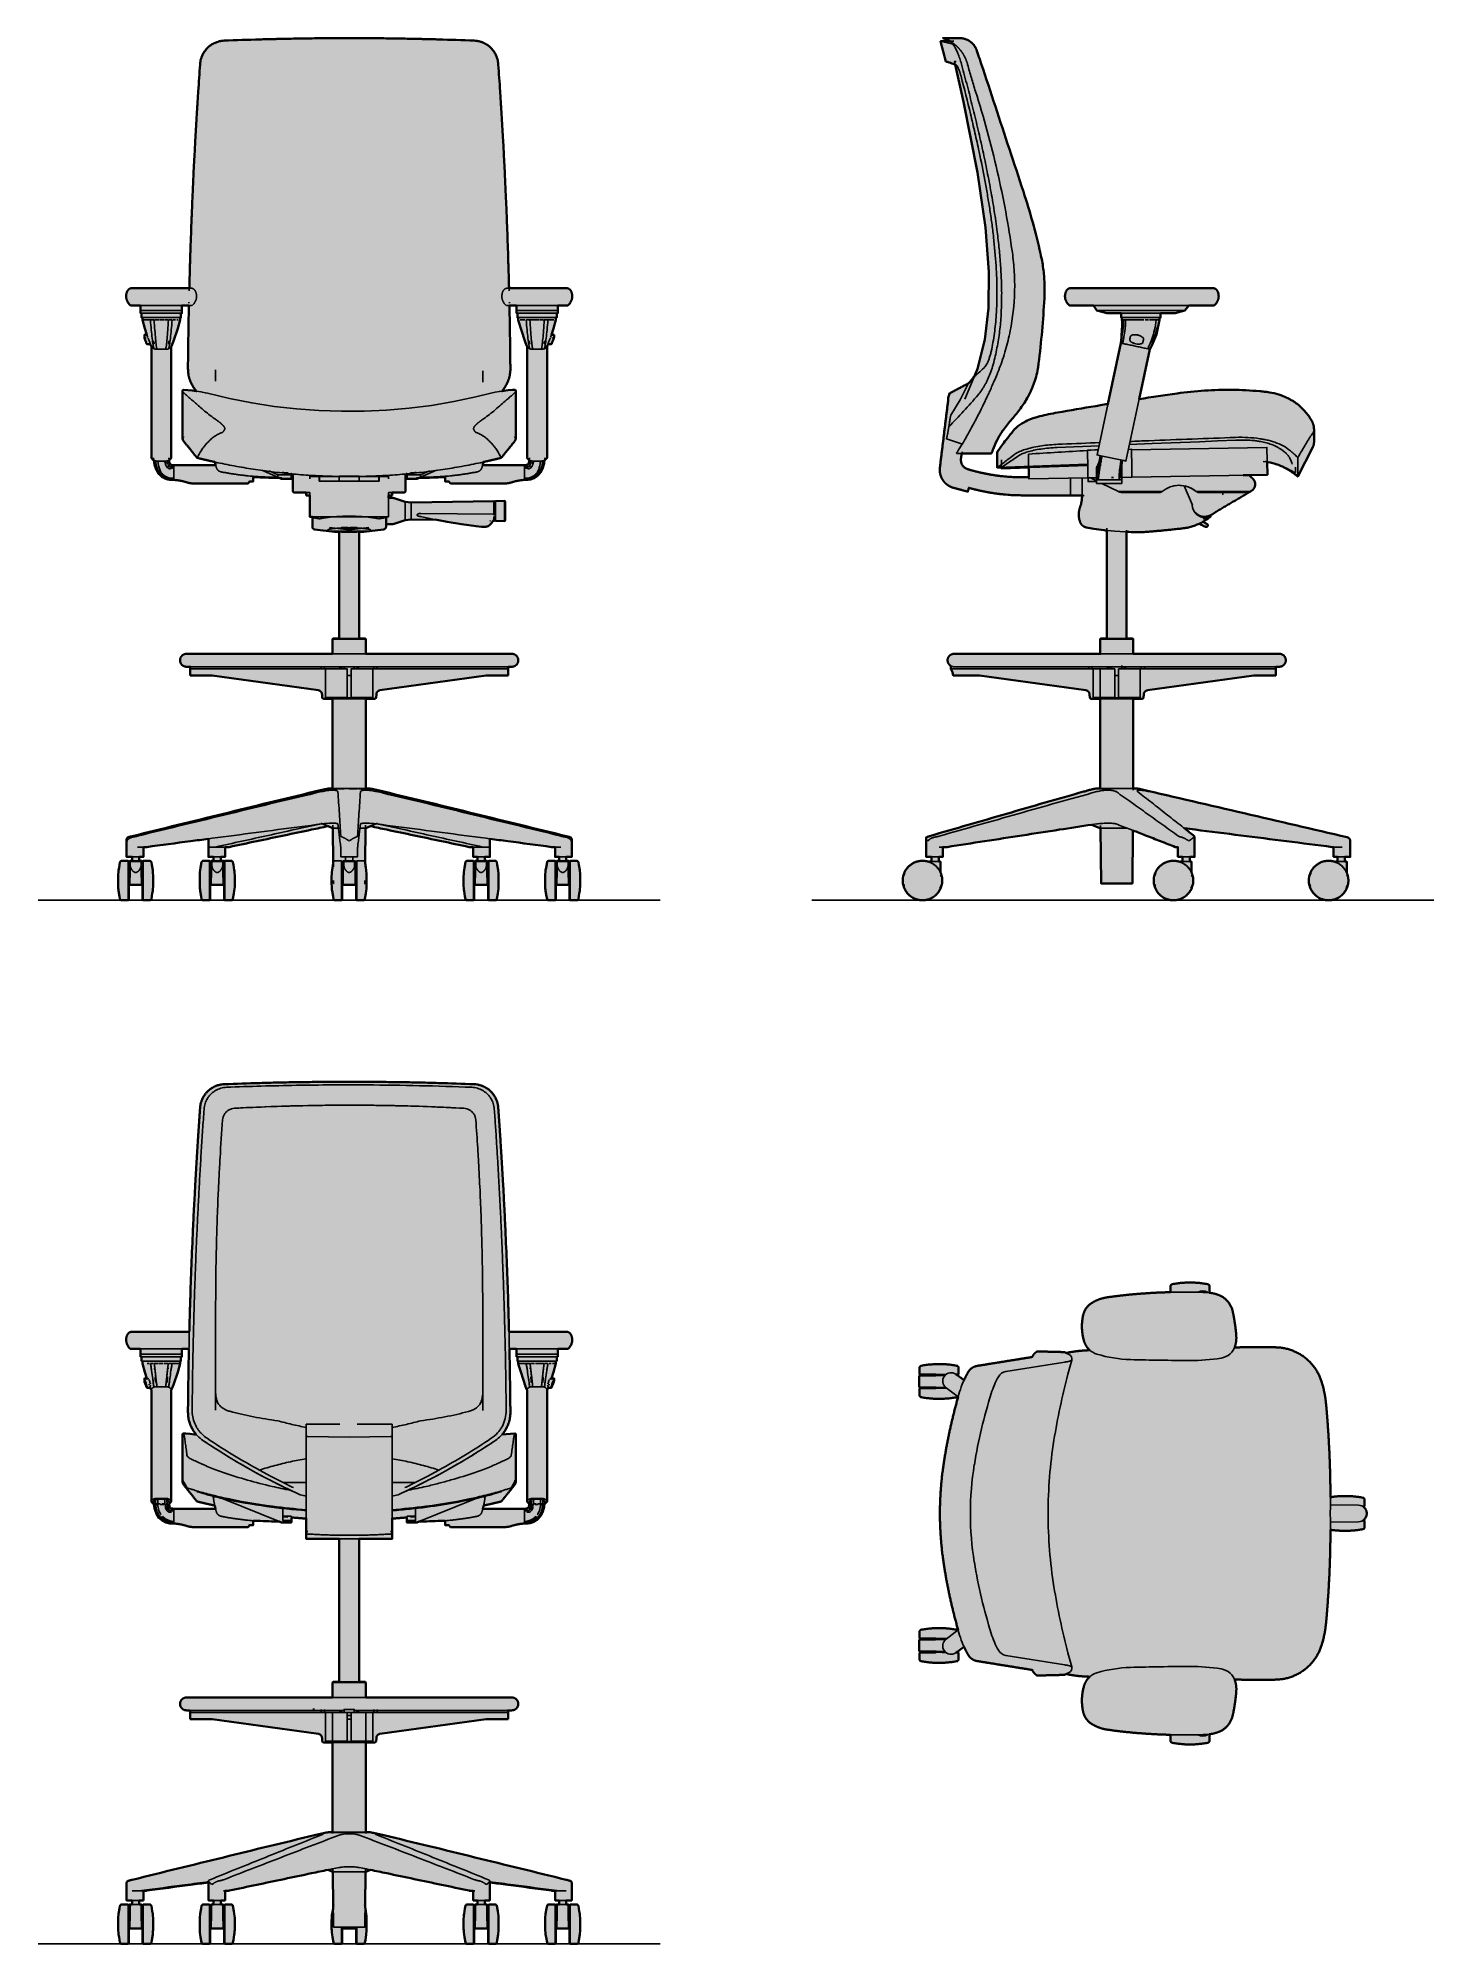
# Model space of a CAD drawing. Header units: millimetres. Extents: x 0 to 2114, y 0 to 2886.
import ezdxf

# ---------------------------------------------------------------- set-up
doc = ezdxf.new("R2010")
doc.units = ezdxf.units.MM
doc.layers.add('Blocks', color=7, linetype='Continuous')
doc.layers.add('Blocks$Fill', color=7, linetype='Continuous', true_color=0xffffff)
for name, color, linetype, lineweight, true_color in [('Blocks$Inner', 7, 'Continuous', 25, 0x007f00), ('Blocks$Outline', 7, 'Continuous', 35, 0xff3f3f), ('Groud', 7, 'Continuous', 25, 0x243775)]:
    doc.layers.add(name, color=color, linetype=linetype, lineweight=lineweight, true_color=true_color)

# ---------------------------------------------------------------- blocks, each defined once
blk = doc.blocks.new('Verus Stool Office Chair Front')
at = {"layer": 'Blocks$Fill'}
h = blk.add_hatch(color=256, dxfattribs=at)
h.paths.add_polyline_path([(687.9, 1288.3), (688.7, 1287.3), (689.5, 1286.3), (689.9, 1285.7), (690.3, 1285.2), (690.7, 1284.6), (691, 1284), (691.3, 1283.7), (691.8, 1282.8), (692.3, 1282), (692.8, 1281), (693.2, 1280.1), (693.6, 1279.3), (694, 1278.4), (694.3, 1277.6), (694.6, 1276.7), (695, 1275.7), (695.4, 1274.6), (695.7, 1273.3), (695.9, 1272.5), (696.1, 1271.6), (696.3, 1270.7), (696.5, 1269.8), (696.6, 1269), (696.7, 1268.1), (696.8, 1267.2), (696.9, 1265.7), (700.5, 1212.8), (702.2, 1185), (704.2, 1150.5), (705.7, 1121.9), (707.4, 1087.8), (709, 1053), (709.7, 1036.2), (711.7, 980.7), (711.7, 979.3), (712.4, 956.9), (712.6, 951), (713.2, 926.8), (728.8, 926.8), (733.4, 926.8), (782.3, 926.8), (800.5, 926.8), (800.8, 926.8), (801.1, 926.7), (801.4, 926.7), (801.7, 926.6), (802, 926.6), (802.3, 926.5), (802.6, 926.4), (802.9, 926.3), (803.1, 926.2), (803.4, 926.1), (803.7, 925.9), (803.9, 925.8), (804.2, 925.6), (804.4, 925.5), (804.7, 925.3), (804.9, 925.1), (805.2, 924.9), (805.4, 924.7), (805.6, 924.5), (805.8, 924.3), (806, 924.1), (806.2, 923.8), (806.4, 923.6), (806.5, 923.3), (806.7, 923.1), (806.8, 922.8), (807.1, 922.3), (807.4, 921.7), (807.6, 921.1), (807.9, 920.4), (808.1, 919.7), (808.3, 919.1), (808.5, 918.4), (808.6, 917.7), (808.7, 917), (808.8, 916.3), (808.8, 915.6), (808.9, 914.9), (808.9, 914.2), (808.8, 913.5), (808.8, 912.8), (808.7, 912.1), (808.6, 911.4), (808.5, 910.7), (808.3, 910), (808.1, 909.4), (807.9, 908.7), (807.6, 908), (807.3, 907.4), (807, 906.8), (806.7, 906.1), (806.4, 905.5), (806, 904.9), (805.6, 904.4), (805.2, 903.8), (804.7, 903.2), (804.3, 902.7), (803.8, 902.2), (803.3, 901.7), (802.8, 901.2), (802.2, 900.8), (801.7, 900.8), (787.1, 900.8), (787.1, 888.9), (785.4, 888.9), (785.4, 882.4), (784.3, 882.4), (784.3, 878.8), (784.3, 878.8), (777.6, 856.3), (781, 856.3), (781, 856.3), (781, 856.3), (781, 856.3), (781, 856.3), (781, 856.3), (781, 856.3), (781, 856.3), (781.1, 856.3), (781.1, 856.3), (781.1, 856.3), (781.1, 856.3), (781.1, 856.3), (781.1, 856.3), (781.1, 856.3), (781.1, 856.3), (781.1, 856.3), (781.1, 856.3), (781.1, 856.3), (781.1, 856.3), (781.1, 856.3), (781.1, 856.3), (781.2, 856.3), (781.2, 856.3), (781.2, 856.3), (781.2, 856.3), (781.2, 856.3), (781.2, 856.3), (781.2, 856.3), (781.2, 856.3), (781.2, 856.3), (781.2, 856.3), (781.2, 856.3), (781.2, 856.3), (781.2, 856.3), (781.2, 856.2), (781.2, 856.2), (781.3, 856.2), (781.3, 856.2), (781.3, 856.2), (781.3, 856.2), (781.3, 856.2), (781.3, 856.2), (781.3, 856.2), (781.3, 856.2), (781.3, 856.2), (781.3, 856.2), (781.3, 856.2), (781.3, 856.2), (781.3, 856.2), (781.3, 856.1), (781.3, 856.1), (781.3, 856.1), (781.3, 856.1), (781.3, 856.1), (781.3, 856.1), (781.3, 856.1), (781.3, 856.1), (781.3, 856.1), (781.3, 856.1), (781.4, 856), (781.4, 856), (781.4, 856), (781.4, 856), (781.4, 856), (781.4, 855.9), (781.4, 855.9), (781.4, 855.9), (781.4, 852.5), (781.4, 852.5), (781.4, 852.5), (781.4, 852.3), (781.4, 852.3), (781.4, 852.3), (781.4, 852.2), (781.4, 852.2), (781.4, 852.1), (781.3, 852), (781.3, 851.9), (781.3, 851.8), (781.3, 851.7), (781.3, 851.7), (781.3, 851.6), (781.3, 851.5), (781.2, 851.5), (781.2, 851.4), (781.2, 851.4), (781.2, 851.3), (781.1, 851.2), (781, 850.8), (780.4, 849.6), (780, 848.4), (779.5, 847.2), (779.1, 846), (778.7, 844.8), (778.3, 843.7), (778.1, 842.9), (778, 842.8), (778, 842.8), (778, 842.8), (778, 842.7), (778, 842.7), (778, 842.7), (778, 842.7), (778, 842.7), (778, 842.7), (778, 842.7), (778, 842.7), (778, 842.6), (777.9, 842.6), (777.9, 842.6), (777.9, 842.6), (777.9, 842.6), (777.9, 842.5), (777.9, 842.5), (777.9, 842.5), (777.8, 842.5), (777.8, 842.5), (777.8, 842.5), (777.8, 842.5), (777.8, 842.4), (777.8, 842.4), (777.7, 842.4), (777.7, 842.4), (777.7, 842.4), (777.7, 842.4), (777.7, 842.4), (777.7, 842.4), (777.6, 842.3), (777.6, 842.3), (777.6, 842.3), (777.6, 842.3), (777.6, 842.3), (777.5, 842.3), (777.5, 842.3), (777.5, 842.3), (777.4, 842.3), (777.4, 842.2), (777.3, 842.2), (777.3, 842.2), (777.2, 842.2), (777, 842.1), (772.6, 842.1), (772.6, 842.1), (772.6, 842.1), (772.6, 842.1), (772.6, 842.1), (772.6, 842.1), (772.6, 842.1), (772.6, 842.1), (772.6, 842.1), (772.6, 842.1), (772.6, 842.1), (772.6, 842.1), (772.6, 842.1), (772.6, 842.1), (772.6, 842.1), (772.6, 842.1), (771.6, 840.1), (770.8, 838.5), (770.8, 669.7), (770.8, 669.7), (770.8, 669.6), (770.8, 669.6), (770.8, 669.5), (770.8, 669.4), (770.8, 669.4), (770.7, 669.3), (770.7, 669.3), (770.7, 669.2), (770.7, 669.1), (770.7, 669.1), (770.7, 669), (770.6, 668.9), (770.6, 668.9), (770.6, 668.8), (770.6, 668.8), (770.5, 668.7), (770.5, 668.6), (770.5, 668.6), (770.4, 668.5), (770.4, 668.5), (770.4, 668.4), (770.3, 668.3), (770.3, 668.3), (770.2, 668.2), (770.2, 668.1), (770.1, 668.1), (770.1, 668), (770, 667.9), (770, 667.9), (769.8, 667.8), (769.7, 667.6), (769.6, 667.5), (769.4, 667.4), (769.3, 667.3), (769.1, 667.1), (769, 667), (768.8, 666.9), (768.6, 666.7), (768.4, 666.6), (768.2, 666.5), (768, 666.4), (767.8, 666.2), (767.3, 666), (766.8, 665.7), (766.2, 660.4), (764.1, 653.3), (760.9, 647.4), (756.6, 642.6), (751.3, 639.1), (745, 637), (743.5, 636.9), (743, 636.8), (742.6, 636.8), (741.6, 636.6), (740.7, 636.6), (739.8, 636.5), (739, 636.5), (738.1, 636.5), (737.3, 636.5), (736.5, 636.5), (734.1, 636.3), (731.7, 636.1), (729.3, 635.7), (726.9, 635.3), (724.6, 634.8), (722.2, 634.3), (719.9, 633.6), (717.6, 632.9), (716.9, 632.7), (716.2, 632.5), (715.5, 632.3), (714.8, 632.1), (714.1, 631.9), (713.4, 631.8), (712.7, 631.7), (712, 631.5), (711.2, 631.4), (710.5, 631.3), (709.8, 631.3), (709.1, 631.2), (708.4, 631.1), (707.6, 631.1), (706.9, 631.1), (706.2, 631.1), (624.4, 631.1), (621.9, 634.1), (616.4, 634.1), (616.4, 640.7), (608.1, 640.2), (600, 639.8), (591.9, 639.6), (583.8, 639.5), (577.1, 639.5), (573.1, 637.9), (559.3, 637.9), (559.3, 637.9), (559.3, 637.9), (559.3, 637.9), (559.2, 637.9), (559.2, 637.9), (559.2, 637.9), (559.2, 637.9), (559.2, 637.9), (559.1, 637.9), (559.1, 637.9), (559.1, 637.9), (559.1, 637.9), (559.1, 637.9), (559, 637.9), (559, 637.9), (559, 637.9), (559, 637.9), (558.9, 638), (558.9, 638), (558.9, 638), (558.9, 638), (558.9, 638), (558.9, 638), (558.8, 638), (558.8, 638), (558.8, 638), (558.8, 638.1), (558.8, 638.1), (558.7, 638.1), (558.7, 638.1), (558.7, 638.1), (558.7, 638.1), (558.7, 638.1), (558.7, 638.2), (558.6, 638.2), (558.6, 638.2), (558.6, 638.2), (558.6, 638.2), (558.6, 638.3), (558.6, 638.3), (558.6, 638.3), (558.6, 638.3), (558.5, 638.3), (558.5, 638.3), (558.5, 638.4), (558.5, 638.4), (558.5, 638.4), (558.5, 638.4), (558.5, 638.5), (558.5, 638.5), (558.5, 638.5), (558.5, 638.5), (558.5, 638.5), (558.5, 638.6), (558.5, 638.6), (558.4, 638.6), (558.4, 638.6), (558.4, 638.6), (558.4, 638.7), (558.4, 638.7), (558.4, 638.7), (558.4, 638.7), (558.4, 638.7), (558.4, 638.8), (558.4, 645.2), (558.4, 645.7), (558.2, 645.7), (556.2, 643.7), (556.2, 638.2), (556.2, 618.8), (554.8, 617.4), (536.1, 617.4), (536.1, 617), (536.1, 613.1), (530.7, 613.1), (530.7, 609.4), (536, 609.4), (536.5, 609.4), (536.9, 609.3), (537.4, 609.3), (537.8, 609.2), (538.3, 609.1), (538.7, 609), (539.2, 608.9), (556, 603.5), (565, 602.2), (690.4, 604.4), (692.2, 603.3), (692.9, 604.4), (706.4, 604.7), (707.4, 603.7), (707.4, 575.2), (706.4, 574.2), (692.9, 574.5), (692.2, 575.6), (690.4, 574.5), (689.1, 574.5), (688.9, 574.1), (687.8, 572.5), (686.6, 571), (685.3, 569.5), (684.2, 568.3), (683.9, 568.1), (683.7, 567.9), (683.4, 567.6), (683.1, 567.4), (682.8, 567.3), (682.5, 567.1), (682.2, 566.9), (681.9, 566.7), (681.6, 566.6), (681.2, 566.4), (680.9, 566.3), (680.6, 566.2), (680.2, 566), (679.8, 565.9), (679.5, 565.8), (679.1, 565.7), (678.7, 565.6), (678.4, 565.6), (678, 565.5), (677.6, 565.4), (677.2, 565.4), (676.8, 565.3), (676.4, 565.3), (676, 565.2), (675.6, 565.2), (675.2, 565.2), (674.8, 565.2), (674.4, 565.2), (674, 565.2), (673.6, 565.2), (673.1, 565.2), (672.7, 565.2), (672.3, 565.2), (671.9, 565.3), (663.4, 566.4), (619.4, 573.1), (604, 576), (565, 576.7), (556, 575.3), (539.2, 570), (538.9, 569.9), (538.4, 569.8), (538, 569.7), (537.5, 569.6), (537.1, 569.5), (536.6, 569.5), (536.2, 569.5), (535.7, 569.5), (527.1, 569.5), (527.1, 580.6), (526.9, 580.6), (526.9, 565.2), (526.9, 565), (526.8, 564.9), (526.8, 564.7), (526.8, 564.6), (526.8, 564.4), (526.7, 564.3), (526.7, 564.2), (526.6, 564), (526.6, 563.9), (526.5, 563.7), (526.4, 563.6), (526.4, 563.5), (526.3, 563.3), (526.2, 563.2), (526.1, 563.1), (526, 563), (525.9, 562.8), (525.8, 562.7), (525.7, 562.6), (525.6, 562.5), (525.5, 562.4), (525.3, 562.3), (525.2, 562.2), (525.1, 562.2), (525, 562.1), (524.8, 562), (524.7, 561.9), (524.6, 561.9), (524.4, 561.8), (524.3, 561.8), (524.1, 561.7), (524, 561.7), (523.8, 561.7), (523.7, 561.6), (523.3, 561.6), (510.3, 559.7), (497.2, 558.4), (496, 558.4), (493, 558.1), (486.1, 557.7), (486.1, 396.6), (495.1, 396.6), (496.1, 395.6), (496.1, 373.1), (717.5, 373.1), (718, 373.1), (718.4, 373.1), (718.8, 373), (719.2, 373), (719.6, 372.9), (720, 372.8), (720.3, 372.7), (720.7, 372.6), (721.1, 372.4), (721.4, 372.3), (721.8, 372.1), (722.1, 372), (722.5, 371.8), (722.8, 371.6), (723.1, 371.3), (723.4, 371.1), (723.7, 370.9), (724, 370.6), (724.3, 370.4), (724.6, 370.1), (724.9, 369.8), (725.1, 369.5), (725.3, 369.2), (725.6, 368.9), (725.8, 368.5), (726, 368.2), (726.2, 367.9), (726.3, 367.5), (726.5, 367.2), (726.6, 366.8), (726.8, 366.4), (726.9, 366.1), (727, 365.7), (727.1, 365.3), (727.1, 364.9), (727.2, 364.5), (727.2, 364.1), (727.3, 363.8), (727.3, 363.4), (727.3, 363.3), (727.3, 362.9), (727.2, 362.5), (727.2, 362.1), (727.1, 361.7), (727.1, 361.3), (727, 361), (726.9, 360.6), (726.7, 360.2), (726.6, 359.8), (726.5, 359.5), (726.3, 359.1), (726.1, 358.8), (725.9, 358.4), (725.7, 358.1), (725.5, 357.8), (725.3, 357.5), (725, 357.2), (724.8, 356.9), (724.5, 356.6), (724.2, 356.3), (724, 356.1), (723.7, 355.8), (723.4, 355.6), (723, 355.3), (722.7, 355.1), (722.4, 354.9), (722, 354.7), (721.7, 354.6), (721.3, 354.4), (721, 354.3), (720.6, 354.1), (720.2, 354), (719.9, 353.9), (719.5, 353.8), (719.1, 353.8), (718.7, 353.7), (718.3, 353.7), (717.9, 353.7), (717.5, 353.6), (711.9, 353.6), (711.9, 350.4), (711.9, 340.5), (678.7, 340.5), (517.5, 317.8), (517.2, 317.8), (517, 317.7), (516.7, 317.7), (516.5, 317.6), (516.3, 317.5), (516, 317.4), (515.8, 317.3), (515.6, 317.2), (515.4, 317), (515.1, 316.9), (514.9, 316.8), (514.7, 316.6), (514.5, 316.4), (514.3, 316.3), (514.2, 316.1), (514, 315.9), (513.8, 315.7), (513.6, 315.5), (513.5, 315.3), (513.3, 315.1), (513.2, 314.9), (513.1, 314.7), (513, 314.5), (512.9, 314.2), (512.8, 314), (512.7, 313.8), (512.6, 313.5), (512.5, 313.3), (512.4, 313), (512.4, 312.8), (512.3, 312.5), (512.3, 312.3), (512.3, 312), (511.9, 306.5), (509.9, 304.8), (509.8, 304.8), (502.4, 304.8), (496.1, 304.8), (496.1, 169.3), (496.5, 169.3), (498.9, 169.3), (500.7, 169.2), (502.5, 169), (504.3, 168.8), (506.1, 168.5), (507.9, 168.1), (521.4, 165), (802.1, 96.5), (804.3, 95.9), (805.3, 95.6), (806.1, 95.3), (806.2, 95.3), (806.3, 95.3), (806.3, 95.3), (806.4, 95.2), (806.5, 95.2), (806.5, 95.2), (806.6, 95.1), (806.6, 95.1), (806.7, 95.1), (806.8, 95), (806.8, 95), (806.9, 95), (806.9, 94.9), (807, 94.9), (807, 94.8), (807.1, 94.8), (807.1, 94.8), (807.2, 94.7), (807.2, 94.7), (807.3, 94.6), (807.3, 94.6), (807.3, 94.5), (807.4, 94.5), (807.4, 94.4), (807.5, 94.4), (807.5, 94.3), (807.5, 94.3), (807.6, 94.2), (807.6, 94.2), (807.6, 94.1), (807.7, 94.1), (807.7, 94), (807.7, 94), (807.8, 93.9), (807.8, 93.8), (807.8, 93.8), (807.8, 93.7), (807.9, 93.7), (807.9, 93.6), (807.9, 93.6), (807.9, 93.5), (807.9, 93.4), (808, 93.4), (808, 93.3), (808, 93.2), (808, 93.2), (808, 93.1), (808.1, 92.9), (808.1, 92.8), (808.1, 92.7), (808.1, 92.5), (808.1, 92.4), (808.1, 92.3), (808.1, 65.7), (800, 65.7), (800, 59.8), (803.5, 59.8), (803.5, 57.6), (803.5, 45.7), (803.5, 34.7), (805, 34.7), (805, 58.7), (806, 59.6), (815.8, 59.6), (815.9, 59.6), (816, 59.6), (816.1, 59.6), (816.2, 59.6), (816.3, 59.6), (816.4, 59.5), (816.5, 59.5), (816.6, 59.5), (816.7, 59.4), (816.8, 59.4), (816.8, 59.4), (816.9, 59.3), (817, 59.3), (817.1, 59.2), (817.2, 59.2), (817.3, 59.1), (817.3, 59), (817.4, 59), (817.5, 58.9), (817.6, 58.8), (817.6, 58.8), (817.7, 58.7), (817.8, 58.6), (817.8, 58.5), (817.9, 58.4), (817.9, 58.4), (818, 58.3), (818, 58.2), (818.1, 58.1), (818.1, 58), (818.1, 57.9), (818.2, 57.8), (818.2, 57.7), (818.2, 57.6), (818.9, 53.8), (820.3, 45.4), (820.5, 44), (820.8, 41.1), (820.9, 38.1), (821, 35.2), (821, 24.5), (821, 23), (820.9, 20.1), (820.6, 17.1), (820.3, 14.2), (819.7, 10.3), (818.2, 2), (818.2, 2), (818.2, 1.9), (818.1, 1.8), (818.1, 1.7), (818.1, 1.6), (818, 1.5), (818, 1.4), (818, 1.3), (817.9, 1.2), (817.9, 1.1), (817.8, 1.1), (817.7, 1), (817.7, 0.9), (817.6, 0.8), (817.5, 0.8), (817.5, 0.7), (817.4, 0.6), (817.3, 0.6), (817.2, 0.5), (817.2, 0.4), (817.1, 0.4), (817, 0.3), (816.9, 0.3), (816.8, 0.2), (816.7, 0.2), (816.6, 0.2), (816.5, 0.1), (816.4, 0.1), (816.4, 0.1), (816.3, 0), (816.2, 0), (816.1, 0), (816, 0), (815.9, 0), (815.8, 0), (806, 0), (805, 0.9), (805, 24.9), (803.5, 24.9), (803.5, 23.4), (785.5, 23.4), (785.5, 23.8), (785.5, 24.9), (784, 24.9), (784, 0.9), (782.9, 0), (773.2, 0), (773.1, 0), (773, 0), (772.9, 0), (772.8, 0), (772.7, 0.1), (772.6, 0.1), (772.5, 0.1), (772.4, 0.1), (772.3, 0.2), (772.2, 0.2), (772.1, 0.3), (772, 0.3), (771.9, 0.3), (771.9, 0.4), (771.8, 0.5), (771.7, 0.5), (771.6, 0.6), (771.5, 0.6), (771.5, 0.7), (771.4, 0.8), (771.3, 0.9), (771.3, 0.9), (771.2, 1), (771.1, 1.1), (771.1, 1.2), (771, 1.3), (771, 1.3), (771, 1.4), (770.9, 1.5), (770.9, 1.6), (770.8, 1.7), (770.8, 1.8), (770.8, 1.9), (770.8, 2), (770, 5.8), (768.7, 14.2), (768.5, 15.6), (768.2, 18.5), (768, 21.5), (768, 24.4), (768, 35.2), (768, 36.6), (768.1, 39.6), (768.3, 42.5), (768.7, 45.4), (769.3, 49.3), (770.8, 57.6), (770.8, 57.6), (770.8, 57.7), (770.8, 57.8), (770.9, 57.9), (770.9, 58), (770.9, 58.1), (771, 58.2), (771, 58.3), (771.1, 58.4), (771.1, 58.5), (771.2, 58.6), (771.2, 58.6), (771.3, 58.7), (771.4, 58.8), (771.4, 58.9), (771.5, 58.9), (771.6, 59), (771.6, 59.1), (771.7, 59.1), (771.8, 59.2), (771.9, 59.2), (772, 59.3), (772.1, 59.3), (772.1, 59.4), (772.2, 59.4), (772.3, 59.5), (772.4, 59.5), (772.5, 59.5), (772.6, 59.5), (772.7, 59.6), (772.8, 59.6), (772.9, 59.6), (773, 59.6), (773.1, 59.6), (773.2, 59.6), (782.9, 59.6), (784, 58.7), (784, 34.7), (785.5, 34.7), (785.5, 45.7), (785.5, 57.6), (785.5, 59.8), (789, 59.8), (789, 65.7), (782.9, 65.7), (782.9, 80.3), (779.2, 80.3), (779.1, 80.3), (778.9, 80.4), (778.7, 80.4), (778.5, 80.5), (778.3, 80.5), (778.1, 80.6), (777.9, 80.6), (684.2, 93.1), (684.2, 65.7), (681.9, 65.7), (676.5, 65.7), (676.5, 59.8), (680, 59.8), (680, 57.6), (680, 45.7), (680, 34.7), (681.5, 34.7), (681.5, 58.7), (682.5, 59.6), (692.2, 59.6), (692.4, 59.6), (692.5, 59.6), (692.6, 59.6), (692.7, 59.6), (692.8, 59.6), (692.9, 59.5), (693, 59.5), (693.1, 59.5), (693.2, 59.4), (693.2, 59.4), (693.3, 59.4), (693.4, 59.3), (693.5, 59.3), (693.6, 59.2), (693.7, 59.2), (693.8, 59.1), (693.8, 59), (693.9, 59), (694, 58.9), (694.1, 58.8), (694.1, 58.8), (694.2, 58.7), (694.2, 58.6), (694.3, 58.5), (694.4, 58.4), (694.4, 58.4), (694.5, 58.3), (694.5, 58.2), (694.5, 58.1), (694.6, 58), (694.6, 57.9), (694.6, 57.8), (694.7, 57.7), (694.7, 57.6), (695.4, 53.8), (696.8, 45.4), (696.9, 44), (697.2, 41.1), (697.4, 38.1), (697.5, 35.2), (697.5, 24.5), (697.5, 23), (697.3, 20.1), (697.1, 17.1), (696.8, 14.2), (696.2, 10.3), (694.7, 2), (694.7, 2), (694.7, 1.9), (694.6, 1.8), (694.6, 1.7), (694.6, 1.6), (694.5, 1.5), (694.5, 1.4), (694.4, 1.3), (694.4, 1.2), (694.3, 1.1), (694.3, 1.1), (694.2, 1), (694.2, 0.9), (694.1, 0.8), (694, 0.8), (694, 0.7), (693.9, 0.6), (693.8, 0.6), (693.7, 0.5), (693.7, 0.4), (693.6, 0.4), (693.5, 0.3), (693.4, 0.3), (693.3, 0.2), (693.2, 0.2), (693.1, 0.2), (693, 0.1), (692.9, 0.1), (692.8, 0.1), (692.7, 0), (692.6, 0), (692.5, 0), (692.4, 0), (692.3, 0), (692.2, 0), (682.5, 0), (681.5, 0.9), (681.5, 24.9), (680, 24.9), (680, 23.4), (662, 23.4), (662, 23.8), (662, 24.9), (660.5, 24.9), (660.5, 0.9), (659.4, 0), (649.7, 0), (649.6, 0), (649.5, 0), (649.4, 0), (649.3, 0), (649.2, 0.1), (649.1, 0.1), (649, 0.1), (648.9, 0.1), (648.8, 0.2), (648.7, 0.2), (648.6, 0.3), (648.5, 0.3), (648.4, 0.3), (648.3, 0.4), (648.3, 0.5), (648.2, 0.5), (648.1, 0.6), (648, 0.6), (648, 0.7), (647.9, 0.8), (647.8, 0.9), (647.8, 0.9), (647.7, 1), (647.6, 1.1), (647.6, 1.2), (647.5, 1.3), (647.5, 1.3), (647.4, 1.4), (647.4, 1.5), (647.4, 1.6), (647.3, 1.7), (647.3, 1.8), (647.3, 1.9), (647.3, 2), (646.5, 5.8), (645.2, 14.2), (645, 15.6), (644.7, 18.5), (644.5, 21.5), (644.5, 24.4), (644.5, 35.2), (644.5, 36.6), (644.6, 39.6), (644.8, 42.5), (645.2, 45.4), (645.8, 49.3), (647.3, 57.6), (647.3, 57.6), (647.3, 57.7), (647.3, 57.8), (647.3, 57.9), (647.4, 58), (647.4, 58.1), (647.5, 58.2), (647.5, 58.3), (647.5, 58.4), (647.6, 58.5), (647.7, 58.6), (647.7, 58.6), (647.8, 58.7), (647.8, 58.8), (647.9, 58.9), (648, 58.9), (648.1, 59), (648.1, 59.1), (648.2, 59.1), (648.3, 59.2), (648.4, 59.2), (648.5, 59.3), (648.5, 59.3), (648.6, 59.4), (648.7, 59.4), (648.8, 59.5), (648.9, 59.5), (649, 59.5), (649.1, 59.5), (649.2, 59.6), (649.3, 59.6), (649.4, 59.6), (649.5, 59.6), (649.6, 59.6), (649.7, 59.6), (659.4, 59.6), (660.5, 58.7), (660.5, 34.7), (662, 34.7), (662, 45.7), (662, 57.6), (662, 59.8), (665.5, 59.8), (665.5, 65.7), (659, 65.7), (659, 80.3), (653.6, 80.3), (653.5, 80.3), (653.4, 80.4), (653.3, 80.4), (653.2, 80.5), (653, 80.5), (653, 80.5), (652.9, 80.6), (652.9, 80.6), (652.8, 80.6), (652.7, 80.6), (503.2, 112.1), (496.5, 109.3), (495.6, 109.3), (495.1, 56), (496.9, 45.4), (497.1, 44), (497.4, 41.1), (497.6, 38.1), (497.6, 35.2), (497.6, 35.2), (497.6, 23), (497.5, 20.1), (497.3, 17.1), (496.9, 14.2), (496.3, 10.3), (494.8, 2), (494.8, 2), (494.8, 1.9), (494.8, 1.8), (494.8, 1.7), (494.7, 1.6), (494.7, 1.5), (494.6, 1.4), (494.6, 1.3), (494.5, 1.2), (494.5, 1.1), (494.4, 1.1), (494.4, 1), (494.3, 0.9), (494.3, 0.8), (494.2, 0.8), (494.1, 0.7), (494, 0.6), (494, 0.6), (493.9, 0.5), (493.8, 0.4), (493.7, 0.4), (493.6, 0.3), (493.5, 0.3), (493.5, 0.2), (493.4, 0.2), (493.3, 0.2), (493.2, 0.1), (493.1, 0.1), (493, 0.1), (492.9, 0), (492.8, 0), (492.7, 0), (492.6, 0), (492.5, 0), (492.4, 0), (482.7, 0), (481.6, 0.9), (481.6, 24.9), (480.1, 24.9), (480.1, 23.4), (462.1, 23.4), (462.1, 23.8), (462.1, 24.9), (460.6, 24.9), (460.6, 0.9), (459.6, 0), (449.8, 0), (449.7, 0), (449.6, 0), (449.5, 0), (449.4, 0), (449.3, 0.1), (449.2, 0.1), (449.1, 0.1), (449, 0.1), (448.9, 0.2), (448.8, 0.2), (448.8, 0.3), (448.7, 0.3), (448.6, 0.3), (448.5, 0.4), (448.4, 0.5), (448.3, 0.5), (448.3, 0.6), (448.2, 0.6), (448.1, 0.7), (448, 0.8), (448, 0.9), (447.9, 0.9), (447.8, 1), (447.8, 1.1), (447.7, 1.2), (447.7, 1.3), (447.6, 1.3), (447.6, 1.4), (447.6, 1.5), (447.5, 1.6), (447.5, 1.7), (447.5, 1.8), (447.4, 1.9), (447.4, 2), (446.7, 5.8), (445.3, 14.2), (445.1, 15.6), (444.9, 18.5), (444.7, 21.5), (444.6, 24.4), (444.6, 24.4), (444.6, 36.6), (444.7, 39.6), (445, 42.5), (445.3, 45.4), (445.9, 49.3), (447.1, 56), (446.6, 109.3), (445.7, 109.3), (439.1, 112.1), (289.5, 80.6), (289.4, 80.6), (289.4, 80.6), (289.3, 80.6), (289.3, 80.5), (289.2, 80.5), (289.1, 80.5), (289, 80.4), (288.8, 80.4), (288.7, 80.3), (288.6, 80.3), (283.3, 80.3), (283.3, 65.7), (276.8, 65.7), (276.8, 59.8), (280.3, 59.8), (280.3, 57.6), (280.3, 45.7), (280.3, 34.7), (281.8, 34.7), (281.8, 58.7), (282.8, 59.6), (292.6, 59.6), (292.7, 59.6), (292.8, 59.6), (292.9, 59.6), (293, 59.6), (293.1, 59.6), (293.2, 59.5), (293.3, 59.5), (293.4, 59.5), (293.5, 59.4), (293.6, 59.4), (293.6, 59.4), (293.7, 59.3), (293.8, 59.3), (293.9, 59.2), (294, 59.2), (294.1, 59.1), (294.1, 59), (294.2, 59), (294.3, 58.9), (294.4, 58.8), (294.4, 58.8), (294.5, 58.7), (294.6, 58.6), (294.6, 58.5), (294.7, 58.4), (294.7, 58.4), (294.8, 58.3), (294.8, 58.2), (294.8, 58.1), (294.9, 58), (294.9, 57.9), (294.9, 57.8), (295, 57.7), (295, 57.6), (295.7, 53.8), (297.1, 45.4), (297.3, 44), (297.5, 41.1), (297.7, 38.1), (297.8, 35.2), (297.8, 24.5), (297.8, 23), (297.7, 20.1), (297.4, 17.1), (297.1, 14.2), (296.5, 10.3), (295, 2), (295, 2), (295, 1.9), (294.9, 1.8), (294.9, 1.7), (294.9, 1.6), (294.8, 1.5), (294.8, 1.4), (294.7, 1.3), (294.7, 1.2), (294.6, 1.1), (294.6, 1.1), (294.5, 1), (294.5, 0.9), (294.4, 0.8), (294.3, 0.8), (294.3, 0.7), (294.2, 0.6), (294.1, 0.6), (294, 0.5), (294, 0.4), (293.9, 0.4), (293.8, 0.3), (293.7, 0.3), (293.6, 0.2), (293.5, 0.2), (293.4, 0.2), (293.3, 0.1), (293.2, 0.1), (293.1, 0.1), (293, 0), (292.9, 0), (292.9, 0), (292.8, 0), (292.7, 0), (292.6, 0), (282.8, 0), (281.8, 0.9), (281.8, 24.9), (280.3, 24.9), (280.3, 23.4), (262.3, 23.4), (262.3, 23.8), (262.3, 24.9), (260.8, 24.9), (260.8, 0.9), (259.7, 0), (250, 0), (249.9, 0), (249.8, 0), (249.7, 0), (249.6, 0), (249.5, 0.1), (249.4, 0.1), (249.3, 0.1), (249.2, 0.1), (249.1, 0.2), (249, 0.2), (248.9, 0.3), (248.8, 0.3), (248.7, 0.3), (248.7, 0.4), (248.6, 0.5), (248.5, 0.5), (248.4, 0.6), (248.3, 0.6), (248.3, 0.7), (248.2, 0.8), (248.1, 0.9), (248.1, 0.9), (248, 1), (247.9, 1.1), (247.9, 1.2), (247.8, 1.3), (247.8, 1.3), (247.7, 1.4), (247.7, 1.5), (247.7, 1.6), (247.6, 1.7), (247.6, 1.8), (247.6, 1.9), (247.6, 2), (246.8, 5.8), (245.5, 14.2), (245.3, 15.6), (245, 18.5), (244.8, 21.5), (244.8, 24.4), (244.8, 35.2), (244.8, 36.6), (244.9, 39.6), (245.1, 42.5), (245.5, 45.4), (246.1, 49.3), (247.6, 57.6), (247.6, 57.6), (247.6, 57.7), (247.6, 57.8), (247.6, 57.9), (247.7, 58), (247.7, 58.1), (247.8, 58.2), (247.8, 58.3), (247.9, 58.4), (247.9, 58.5), (248, 58.6), (248, 58.6), (248.1, 58.7), (248.1, 58.8), (248.2, 58.9), (248.3, 58.9), (248.4, 59), (248.4, 59.1), (248.5, 59.1), (248.6, 59.2), (248.7, 59.2), (248.8, 59.3), (248.9, 59.3), (248.9, 59.4), (249, 59.4), (249.1, 59.5), (249.2, 59.5), (249.3, 59.5), (249.4, 59.5), (249.5, 59.6), (249.6, 59.6), (249.7, 59.6), (249.8, 59.6), (249.9, 59.6), (250, 59.6), (259.7, 59.6), (260.8, 58.7), (260.8, 34.7), (262.3, 34.7), (262.3, 45.7), (262.3, 57.6), (262.3, 59.8), (265.8, 59.8), (265.8, 65.7), (258, 65.7), (258, 93.1), (164.3, 80.6), (164.1, 80.6), (163.9, 80.5), (163.7, 80.5), (163.6, 80.4), (163.4, 80.4), (163.2, 80.3), (163, 80.3), (159.4, 80.3), (159.4, 65.7), (153.3, 65.7), (153.3, 59.8), (156.8, 59.8), (156.8, 57.6), (156.8, 45.7), (156.8, 34.7), (158.3, 34.7), (158.3, 58.7), (159.3, 59.6), (169, 59.6), (169.2, 59.6), (169.3, 59.6), (169.4, 59.6), (169.5, 59.6), (169.6, 59.6), (169.7, 59.5), (169.8, 59.5), (169.9, 59.5), (169.9, 59.4), (170, 59.4), (170.1, 59.4), (170.2, 59.3), (170.3, 59.3), (170.4, 59.2), (170.5, 59.2), (170.6, 59.1), (170.6, 59), (170.7, 59), (170.8, 58.9), (170.8, 58.8), (170.9, 58.8), (171, 58.7), (171, 58.6), (171.1, 58.5), (171.2, 58.4), (171.2, 58.4), (171.3, 58.3), (171.3, 58.2), (171.3, 58.1), (171.4, 58), (171.4, 57.9), (171.4, 57.8), (171.5, 57.7), (171.5, 57.6), (172.2, 53.8), (173.6, 45.4), (173.7, 44), (174, 41.1), (174.2, 38.1), (174.3, 35.2), (174.3, 24.5), (174.3, 23), (174.1, 20.1), (173.9, 17.1), (173.6, 14.2), (173, 10.3), (171.5, 2), (171.5, 2), (171.5, 1.9), (171.4, 1.8), (171.4, 1.7), (171.4, 1.6), (171.3, 1.5), (171.3, 1.4), (171.2, 1.3), (171.2, 1.2), (171.1, 1.1), (171.1, 1.1), (171, 1), (171, 0.9), (170.9, 0.8), (170.8, 0.8), (170.8, 0.7), (170.7, 0.6), (170.6, 0.6), (170.5, 0.5), (170.4, 0.4), (170.4, 0.4), (170.3, 0.3), (170.2, 0.3), (170.1, 0.2), (170, 0.2), (169.9, 0.2), (169.8, 0.1), (169.7, 0.1), (169.6, 0.1), (169.5, 0), (169.4, 0), (169.3, 0), (169.2, 0), (169.1, 0), (169, 0), (159.3, 0), (158.3, 0.9), (158.3, 24.9), (156.8, 24.9), (156.8, 23.4), (138.8, 23.4), (138.8, 23.8), (138.8, 24.9), (137.3, 24.9), (137.3, 0.9), (136.2, 0), (126.5, 0), (126.4, 0), (126.3, 0), (126.2, 0), (126.1, 0), (126, 0.1), (125.9, 0.1), (125.8, 0.1), (125.7, 0.1), (125.6, 0.2), (125.5, 0.2), (125.4, 0.3), (125.3, 0.3), (125.2, 0.3), (125.1, 0.4), (125.1, 0.5), (125, 0.5), (124.9, 0.6), (124.8, 0.6), (124.7, 0.7), (124.7, 0.8), (124.6, 0.9), (124.5, 0.9), (124.5, 1), (124.4, 1.1), (124.4, 1.2), (124.3, 1.3), (124.3, 1.3), (124.2, 1.4), (124.2, 1.5), (124.2, 1.6), (124.1, 1.7), (124.1, 1.8), (124.1, 1.9), (124, 2), (123.3, 5.8), (122, 14.2), (121.8, 15.6), (121.5, 18.5), (121.3, 21.5), (121.3, 24.4), (121.3, 35.2), (121.3, 36.6), (121.4, 39.6), (121.6, 42.5), (122, 45.4), (122.6, 49.3), (124, 57.6), (124.1, 57.6), (124.1, 57.7), (124.1, 57.8), (124.1, 57.9), (124.2, 58), (124.2, 58.1), (124.2, 58.2), (124.3, 58.3), (124.3, 58.4), (124.4, 58.5), (124.4, 58.6), (124.5, 58.6), (124.6, 58.7), (124.6, 58.8), (124.7, 58.9), (124.8, 58.9), (124.8, 59), (124.9, 59.1), (125, 59.1), (125.1, 59.2), (125.2, 59.2), (125.3, 59.3), (125.3, 59.3), (125.4, 59.4), (125.5, 59.4), (125.6, 59.5), (125.7, 59.5), (125.8, 59.5), (125.9, 59.5), (126, 59.6), (126.1, 59.6), (126.2, 59.6), (126.3, 59.6), (126.4, 59.6), (126.5, 59.6), (136.2, 59.6), (137.3, 58.7), (137.3, 34.7), (138.8, 34.7), (138.8, 45.7), (138.8, 57.6), (138.8, 59.8), (142.3, 59.8), (142.3, 65.7), (134.1, 65.7), (134.1, 92.3), (134.1, 92.4), (134.1, 92.5), (134.2, 92.7), (134.2, 92.8), (134.2, 92.9), (134.2, 93.1), (134.2, 93.2), (134.3, 93.2), (134.3, 93.3), (134.3, 93.4), (134.3, 93.4), (134.3, 93.5), (134.3, 93.6), (134.4, 93.6), (134.4, 93.7), (134.4, 93.7), (134.4, 93.8), (134.5, 93.8), (134.5, 93.9), (134.5, 94), (134.5, 94), (134.6, 94.1), (134.6, 94.1), (134.6, 94.2), (134.7, 94.2), (134.7, 94.3), (134.7, 94.3), (134.8, 94.4), (134.8, 94.4), (134.9, 94.5), (134.9, 94.5), (134.9, 94.6), (135, 94.6), (135, 94.7), (135.1, 94.7), (135.1, 94.8), (135.2, 94.8), (135.2, 94.8), (135.3, 94.9), (135.3, 94.9), (135.4, 95), (135.4, 95), (135.5, 95), (135.5, 95.1), (135.6, 95.1), (135.7, 95.1), (135.7, 95.2), (135.8, 95.2), (135.8, 95.2), (135.9, 95.3), (136, 95.3), (136, 95.3), (136.1, 95.3), (136.9, 95.6), (137.9, 95.9), (142.7, 97.1), (420.8, 165), (435.6, 168.4), (437.4, 168.7), (439.2, 169), (441, 169.1), (442.8, 169.3), (445.7, 169.3), (446.1, 169.3), (446.1, 304.8), (439.8, 304.8), (432.3, 304.8), (430.3, 306.5), (430, 312), (429.9, 312.3), (429.9, 312.6), (429.9, 312.8), (429.8, 313.1), (429.7, 313.3), (429.7, 313.5), (429.6, 313.8), (429.5, 314), (429.4, 314.3), (429.3, 314.5), (429.2, 314.7), (429, 314.9), (428.9, 315.1), (428.7, 315.3), (428.6, 315.5), (428.4, 315.7), (428.3, 315.9), (428.1, 316.1), (427.9, 316.3), (427.7, 316.5), (427.5, 316.6), (427.3, 316.8), (427.1, 316.9), (426.9, 317), (426.7, 317.2), (426.4, 317.3), (426.2, 317.4), (426, 317.5), (425.7, 317.6), (425.5, 317.7), (425.2, 317.7), (425, 317.8), (424.8, 317.8), (424.5, 317.9), (263.6, 340.5), (230.3, 340.5), (230.3, 350.4), (230.3, 353.6), (224.2, 353.7), (223.8, 353.7), (223.4, 353.7), (223.1, 353.8), (222.7, 353.9), (222.3, 353.9), (221.9, 354.1), (221.5, 354.2), (221.2, 354.3), (220.8, 354.5), (220.5, 354.6), (220.1, 354.8), (219.8, 355), (219.4, 355.2), (219.1, 355.4), (218.8, 355.6), (218.5, 355.9), (218.2, 356.1), (217.9, 356.4), (217.7, 356.7), (217.4, 357), (217.1, 357.3), (216.9, 357.6), (216.7, 357.9), (216.5, 358.2), (216.3, 358.5), (216.1, 358.9), (215.9, 359.2), (215.7, 359.6), (215.6, 359.9), (215.5, 360.3), (215.4, 360.7), (215.3, 361.1), (215.2, 361.4), (215.1, 361.8), (215, 362.2), (215, 362.6), (215, 363), (215, 363.4), (215, 363.5), (215, 363.9), (215, 364.3), (215.1, 364.6), (215.1, 365), (215.2, 365.4), (215.3, 365.8), (215.4, 366.2), (215.5, 366.5), (215.6, 366.9), (215.8, 367.3), (215.9, 367.6), (216.1, 368), (216.3, 368.3), (216.5, 368.6), (216.7, 369), (217, 369.3), (217.2, 369.6), (217.5, 369.9), (217.7, 370.2), (218, 370.4), (218.3, 370.7), (218.6, 370.9), (218.9, 371.2), (219.2, 371.4), (219.5, 371.6), (219.9, 371.8), (220.2, 372), (220.6, 372.2), (220.9, 372.3), (221.3, 372.5), (221.6, 372.6), (222, 372.7), (222.4, 372.8), (222.8, 372.9), (223.2, 373), (223.5, 373), (223.9, 373.1), (224.3, 373.1), (224.7, 373.1), (446.1, 373.1), (446.1, 395.6), (447.1, 396.6), (456.1, 396.6), (456.1, 557.7), (449.3, 558.1), (445.9, 558.4), (444.7, 558.5), (431.6, 559.8), (418.6, 561.6), (418.5, 561.6), (418.4, 561.7), (418.2, 561.7), (418.1, 561.7), (417.9, 561.8), (417.8, 561.8), (417.7, 561.9), (417.5, 562), (417.4, 562), (417.2, 562.1), (417.1, 562.2), (417, 562.3), (416.9, 562.4), (416.8, 562.5), (416.6, 562.6), (416.5, 562.7), (416.4, 562.8), (416.3, 562.9), (416.2, 563), (416.1, 563.1), (416, 563.2), (415.9, 563.4), (415.9, 563.5), (415.8, 563.6), (415.7, 563.8), (415.7, 563.9), (415.6, 564), (415.6, 564.2), (415.5, 564.3), (415.5, 564.5), (415.4, 564.6), (415.4, 564.8), (415.4, 564.9), (415.4, 565.1), (415.4, 565.2), (415.4, 565.4), (415.4, 580.6), (411.5, 580.6), (411.5, 581.7), (411.5, 613.1), (406.1, 613.1), (406.1, 617), (406.1, 617.4), (387.4, 617.4), (386, 618.8), (386, 619.8), (386, 643.7), (385, 644.8), (384.1, 645.7), (383.8, 645.7), (383.8, 638.8), (383.8, 638.7), (383.8, 638.7), (383.8, 638.7), (383.8, 638.7), (383.8, 638.7), (383.8, 638.6), (383.8, 638.6), (383.8, 638.6), (383.8, 638.6), (383.8, 638.6), (383.8, 638.5), (383.8, 638.5), (383.8, 638.5), (383.8, 638.5), (383.8, 638.5), (383.8, 638.4), (383.7, 638.4), (383.7, 638.4), (383.7, 638.4), (383.7, 638.3), (383.7, 638.3), (383.7, 638.3), (383.7, 638.3), (383.7, 638.3), (383.7, 638.3), (383.6, 638.2), (383.6, 638.2), (383.6, 638.2), (383.6, 638.2), (383.6, 638.2), (383.6, 638.1), (383.6, 638.1), (383.5, 638.1), (383.5, 638.1), (383.5, 638.1), (383.5, 638.1), (383.5, 638.1), (383.5, 638), (383.4, 638), (383.4, 638), (383.4, 638), (383.4, 638), (383.4, 638), (383.3, 638), (383.3, 638), (383.3, 638), (383.3, 637.9), (383.3, 637.9), (383.2, 637.9), (383.2, 637.9), (383.2, 637.9), (383.2, 637.9), (383.2, 637.9), (383.1, 637.9), (383.1, 637.9), (383.1, 637.9), (383.1, 637.9), (383.1, 637.9), (383, 637.9), (383, 637.9), (383, 637.9), (383, 637.9), (383, 637.9), (382.9, 637.9), (369.1, 637.9), (365.2, 639.5), (358.4, 639.5), (350.4, 639.6), (342.3, 639.8), (334.1, 640.2), (325.9, 640.7), (325.9, 634.1), (320.4, 634.1), (317.9, 631.1), (236, 631.1), (235.3, 631.1), (234.6, 631.1), (233.9, 631.1), (233.2, 631.2), (232.4, 631.3), (231.7, 631.3), (231, 631.4), (230.3, 631.5), (229.6, 631.7), (228.9, 631.8), (228.2, 631.9), (227.5, 632.1), (226.8, 632.3), (226.1, 632.5), (225.4, 632.7), (224.7, 632.9), (222.4, 633.6), (220, 634.3), (217.7, 634.8), (215.3, 635.3), (212.9, 635.7), (210.5, 636.1), (208.1, 636.3), (205.7, 636.5), (204.7, 636.5), (203.6, 636.5), (202.4, 636.5), (201.9, 636.5), (201.3, 636.6), (199.6, 636.6), (193.4, 638.1), (187.8, 640.9), (183, 645.3), (179.1, 651.3), (176.3, 659.2), (175.5, 665.7), (175.5, 665.7), (175.4, 665.7), (174.9, 666), (174.5, 666.2), (174.2, 666.4), (174, 666.5), (173.8, 666.6), (173.6, 666.7), (173.4, 666.9), (173.3, 667), (173.1, 667.1), (172.9, 667.3), (172.8, 667.4), (172.7, 667.5), (172.5, 667.6), (172.4, 667.8), (172.3, 667.9), (172.2, 667.9), (172.2, 668), (172.1, 668.1), (172.1, 668.1), (172, 668.2), (172, 668.3), (171.9, 668.3), (171.9, 668.4), (171.9, 668.5), (171.8, 668.5), (171.8, 668.6), (171.7, 668.6), (171.7, 668.7), (171.7, 668.8), (171.7, 668.8), (171.6, 668.9), (171.6, 668.9), (171.6, 669), (171.6, 669.1), (171.5, 669.1), (171.5, 669.2), (171.5, 669.3), (171.5, 669.3), (171.5, 669.4), (171.5, 669.4), (171.5, 669.5), (171.5, 669.6), (171.5, 669.6), (171.5, 669.7), (171.5, 669.7), (171.5, 838.5), (170.6, 840.1), (169.7, 842.1), (165.2, 842.1), (165, 842.2), (165, 842.2), (164.9, 842.2), (164.9, 842.2), (164.8, 842.3), (164.8, 842.3), (164.7, 842.3), (164.7, 842.3), (164.7, 842.3), (164.7, 842.3), (164.7, 842.3), (164.6, 842.3), (164.6, 842.3), (164.6, 842.4), (164.6, 842.4), (164.6, 842.4), (164.5, 842.4), (164.5, 842.4), (164.5, 842.4), (164.5, 842.4), (164.5, 842.4), (164.5, 842.5), (164.4, 842.5), (164.4, 842.5), (164.4, 842.5), (164.4, 842.5), (164.4, 842.5), (164.4, 842.5), (164.3, 842.6), (164.3, 842.6), (164.3, 842.6), (164.3, 842.6), (164.3, 842.6), (164.3, 842.7), (164.3, 842.7), (164.3, 842.7), (164.3, 842.7), (164.3, 842.7), (164.2, 842.7), (164.2, 842.7), (164.2, 842.7), (164.2, 842.8), (164.2, 842.8), (164.2, 842.8), (164.2, 842.9), (163.9, 843.7), (163.6, 844.8), (163.2, 846), (162.7, 847.2), (162.3, 848.4), (161.8, 849.6), (161.3, 850.8), (161.1, 851.2), (161.1, 851.3), (161, 851.4), (161, 851.4), (161, 851.5), (161, 851.5), (161, 851.6), (161, 851.7), (160.9, 851.7), (160.9, 851.8), (160.9, 851.9), (160.9, 852), (160.9, 852.1), (160.9, 852.2), (160.9, 852.2), (160.9, 852.3), (160.9, 852.3), (160.9, 852.3), (160.9, 852.5), (160.9, 855.9), (160.9, 855.9), (160.9, 855.9), (160.9, 856), (160.9, 856), (160.9, 856), (160.9, 856), (160.9, 856), (160.9, 856.1), (160.9, 856.1), (160.9, 856.1), (160.9, 856.1), (160.9, 856.1), (160.9, 856.1), (160.9, 856.1), (160.9, 856.1), (160.9, 856.1), (160.9, 856.1), (160.9, 856.2), (160.9, 856.2), (160.9, 856.2), (160.9, 856.2), (161, 856.2), (161, 856.2), (161, 856.2), (161, 856.2), (161, 856.2), (161, 856.2), (161, 856.2), (161, 856.2), (161, 856.2), (161, 856.2), (161, 856.2), (161, 856.3), (161, 856.3), (161, 856.3), (161, 856.3), (161, 856.3), (161, 856.3), (161, 856.3), (161.1, 856.3), (161.1, 856.3), (161.1, 856.3), (161.1, 856.3), (161.1, 856.3), (161.1, 856.3), (161.1, 856.3), (161.1, 856.3), (161.1, 856.3), (161.1, 856.3), (161.1, 856.3), (161.1, 856.3), (161.1, 856.3), (161.1, 856.3), (161.2, 856.3), (161.2, 856.3), (161.2, 856.3), (161.2, 856.3), (161.2, 856.3), (161.2, 856.3), (161.2, 856.3), (161.2, 856.3), (161.2, 856.3), (161.2, 856.3), (161.2, 856.3), (161.2, 856.3), (161.2, 856.3), (161.3, 856.3), (164.6, 856.3), (158, 878.8), (157.9, 878.8), (157.9, 882.4), (156.8, 882.4), (156.8, 888.9), (155.1, 888.9), (155.1, 892.8), (155.1, 900.8), (140.6, 900.8), (140, 900.8), (139.6, 901.1), (139.1, 901.6), (138.6, 902.1), (138.1, 902.6), (137.6, 903.1), (137.2, 903.7), (136.7, 904.2), (136.3, 904.8), (136, 905.4), (135.6, 906), (135.3, 906.6), (135, 907.2), (134.7, 907.9), (134.4, 908.5), (134.2, 909.2), (134, 909.9), (133.8, 910.6), (133.7, 911.2), (133.6, 911.9), (133.5, 912.6), (133.4, 913.3), (133.4, 914), (133.4, 914.7), (133.4, 915.4), (133.4, 916.1), (133.5, 916.8), (133.6, 917.5), (133.7, 918.2), (133.9, 918.9), (134.1, 919.6), (134.3, 920.2), (134.5, 920.9), (134.8, 921.6), (135.1, 922.2), (135.4, 922.8), (135.6, 923.1), (135.7, 923.3), (135.9, 923.6), (136.1, 923.8), (136.3, 924.1), (136.5, 924.3), (136.7, 924.5), (136.9, 924.7), (137.1, 924.9), (137.3, 925.1), (137.6, 925.3), (137.8, 925.5), (138.1, 925.6), (138.3, 925.8), (138.6, 925.9), (138.8, 926.1), (139.1, 926.2), (139.4, 926.3), (139.7, 926.4), (140, 926.5), (140.3, 926.6), (140.6, 926.6), (140.8, 926.7), (141.1, 926.7), (141.4, 926.8), (141.7, 926.8), (142, 926.8), (159.9, 926.8), (208.5, 926.8), (213.2, 926.8), (215.9, 926.8), (229, 926.8), (229.7, 951), (229.8, 956.9), (230.6, 980.7), (232.6, 1036.2), (233.3, 1053), (234.8, 1087.8), (236.5, 1121.9), (238, 1150.5), (240, 1185), (241.7, 1212.8), (245.3, 1265.7), (245.4, 1267.2), (245.5, 1268.1), (245.6, 1269), (245.8, 1269.8), (245.9, 1270.7), (246.1, 1271.6), (246.3, 1272.5), (246.5, 1273.3), (246.9, 1274.6), (247.2, 1275.7), (247.6, 1276.7), (247.9, 1277.6), (248.3, 1278.4), (248.6, 1279.3), (249, 1280.1), (249.5, 1281), (250, 1282), (250.5, 1282.8), (251, 1283.7), (251.2, 1284), (251.6, 1284.6), (252, 1285.2), (252.4, 1285.7), (252.8, 1286.3), (253.5, 1287.3), (254.4, 1288.3), (255, 1289), (255.6, 1289.7), (256.3, 1290.4), (256.9, 1291), (257.8, 1291.9), (258.6, 1292.5), (259.2, 1293), (259.7, 1293.5), (260.3, 1293.9), (260.8, 1294.3), (261.4, 1294.7), (262, 1295.1), (262.8, 1295.6), (263.6, 1296.2), (264.5, 1296.7), (265.4, 1297.2), (265.9, 1297.4), (266.8, 1297.9), (267.5, 1298.2), (268.2, 1298.5), (268.8, 1298.8), (269.5, 1299.1), (270.2, 1299.3), (270.9, 1299.6), (271.6, 1299.8), (272.3, 1300.1), (273.3, 1300.3), (274.2, 1300.6), (275.2, 1300.8), (276.3, 1301), (277.4, 1301.2), (278.5, 1301.4), (279.6, 1301.5), (280.7, 1301.6), (281.8, 1301.7), (340.8, 1303.6), (359.8, 1304.1), (399.9, 1304.9), (422.2, 1305.2), (459.5, 1305.4), (482.7, 1305.4), (519.9, 1305.2), (542.3, 1304.9), (542.3, 1304.9), (542.3, 1304.9), (542.3, 1304.9), (582.4, 1304.1), (601.5, 1303.6), (660.4, 1301.7), (661.5, 1301.6), (662.7, 1301.5), (663.8, 1301.4), (664.9, 1301.2), (665.9, 1301), (667, 1300.8), (668.1, 1300.6), (668.9, 1300.3), (669.9, 1300.1), (670.9, 1299.7), (671.8, 1299.4), (672.7, 1299.1), (673.6, 1298.7), (674.5, 1298.3), (675.4, 1297.9), (676.3, 1297.5), (676.8, 1297.2), (677.7, 1296.7), (678.6, 1296.2), (679.5, 1295.6), (680.3, 1295.1), (681.1, 1294.6), (681.8, 1294), (682.5, 1293.5), (683.1, 1293), (683.6, 1292.5), (684.4, 1291.9), (685.3, 1291), (686, 1290.4), (686.6, 1289.7), (687.3, 1289)], flags=0)
h.paths.add_polyline_path([(715.3, 805), (715.3, 803.9), (715.2, 802.9), (715.2, 801.8), (715.1, 800.7), (715, 799.6), (714.9, 798.6), (714.8, 797.5), (714.6, 796.5), (714.4, 795.3), (714.2, 794.2), (713.8, 792.6), (713.5, 791.4), (713.2, 790.2), (712.9, 789.3), (712.6, 788.4), (712.3, 787.5), (712, 786.6), (711.7, 785.7), (711.3, 784.9), (711, 784.1), (710.6, 783.3), (710.1, 782.2), (709.5, 781.1), (709.1, 780.3), (708.6, 779.5), (708, 778.4), (707.4, 777.4), (706.7, 776.3), (706, 775.3), (705.3, 774.3), (704.6, 773.4), (703.6, 772.2), (702.7, 771.1), (705.2, 771.5), (711.9, 772.2), (718.6, 772.7), (722.3, 772.9), (722.3, 772.9), (722.3, 772.9), (722.3, 772.9), (722.3, 772.9), (722.4, 772.8), (722.4, 772.8), (722.4, 772.8), (722.4, 772.8), (722.4, 772.8), (722.5, 772.8), (722.5, 772.8), (722.5, 772.7), (722.5, 772.7), (722.5, 772.7), (722.5, 772.7), (722.6, 772.7), (722.6, 772.6), (722.6, 772.6), (722.6, 772.6), (722.6, 772.6), (722.7, 772.5), (722.7, 772.5), (722.7, 772.5), (722.7, 772.4), (722.8, 772.4), (722.8, 772.3), (722.8, 772.2), (722.9, 772.2), (722.9, 772.1), (722.9, 772), (723, 771.9), (723, 771.8), (723.1, 771.6), (723.1, 771.4), (723.2, 771.2), (723.3, 770.8), (723.3, 770.8), (723.3, 770.8), (723.3, 770.7), (723.3, 770.7), (723.3, 770.7), (723.3, 770.7), (723.3, 770.7), (723.3, 770.6), (723.3, 698.6), (723.3, 698.6), (723.3, 698.5), (723.3, 698.5), (723.3, 698.4), (723.3, 698.4), (723.3, 698.3), (723.3, 698.3), (723.3, 698.2), (723.3, 698.1), (723.3, 698), (723.2, 697.9), (723.2, 697.8), (723.2, 697.7), (723.2, 697.7), (723.1, 697.6), (723.1, 697.5), (723, 697.3), (723, 697.2), (722.9, 697), (722.8, 696.9), (722.7, 696.7), (722.6, 696.5), (722.4, 696.1), (722.1, 695.6), (721.8, 695.2), (721.4, 694.7), (720.6, 693.6), (719.7, 692.4), (708.6, 678.7), (705.2, 674.4), (701.5, 669.9), (674.4, 663.6), (673.3, 658.9), (736.5, 658.9), (736.5, 658.9), (736.5, 658.9), (736.5, 658.9), (736.5, 658.9), (736.5, 658.9), (736.5, 658.9), (736.5, 658.9), (736.5, 658.9), (736.5, 658.9), (736.5, 658.9), (736.5, 658.9), (736.5, 658.9), (736.5, 658.9), (736.5, 658.9), (736.5, 658.9), (736.5, 658.9), (736.5, 658.9), (738.1, 658.9), (739.4, 659.1), (740.4, 659.2), (741.1, 659.5), (741.4, 659.6), (741.9, 660), (742.2, 660.4), (742.5, 660.9), (742.9, 661.6), (743.2, 662.4), (743.7, 664.3), (743.9, 666.1), (743.5, 666.3), (743.1, 666.6), (742.9, 666.7), (742.7, 666.8), (742.6, 666.9), (742.4, 667), (742.3, 667.1), (742.1, 667.2), (742, 667.4), (741.8, 667.5), (741.7, 667.6), (741.6, 667.7), (741.5, 667.8), (741.4, 667.9), (741.3, 668.1), (741.2, 668.1), (741.2, 668.2), (741.2, 668.2), (741.1, 668.3), (741.1, 668.3), (741, 668.4), (741, 668.5), (741, 668.5), (740.9, 668.6), (740.9, 668.6), (740.9, 668.7), (740.8, 668.7), (740.8, 668.8), (740.8, 668.9), (740.8, 668.9), (740.8, 669), (740.7, 669), (740.7, 669.1), (740.7, 669.1), (740.7, 669.2), (740.7, 669.2), (740.7, 669.3), (740.6, 669.4), (740.6, 669.4), (740.6, 669.5), (740.6, 669.5), (740.6, 669.6), (740.6, 669.6), (740.6, 669.7), (740.6, 669.7), (740.6, 838.5), (739.8, 840.1), (738.1, 843.8), (730.9, 866), (727.1, 878.8), (727.1, 882.4), (726, 882.4), (726, 888.9), (724.6, 888.9), (724.6, 892.8), (724.6, 900.8), (713.8, 900.8), (715.2, 812.7)], flags=0)
h.paths.add_polyline_path([(228, 794.2), (227.8, 795.3), (227.6, 796.5), (227.5, 797.5), (227.3, 798.6), (227.2, 799.6), (227.1, 800.7), (227, 801.8), (227, 802.9), (227, 803.9), (227, 805), (227, 812.7), (227, 812.7), (227, 812.7), (227, 812.7), (227, 812.7), (227, 812.7), (227, 812.7), (227, 812.7), (227, 812.7), (227, 812.7), (227, 812.7), (227, 812.7), (227, 812.7), (227, 812.7), (227, 812.7), (228.4, 900.8), (217.7, 900.8), (217.7, 888.9), (216.3, 888.9), (216.3, 882.4), (215.1, 882.4), (215.1, 878.8), (211.4, 865.9), (205.2, 846.5), (202, 839.2), (201.6, 838.4), (201.6, 669.7), (201.6, 669.7), (201.6, 669.6), (201.6, 669.6), (201.6, 669.5), (201.6, 669.5), (201.6, 669.4), (201.6, 669.4), (201.6, 669.3), (201.6, 669.2), (201.6, 669.2), (201.5, 669.1), (201.5, 669.1), (201.5, 669), (201.5, 669), (201.5, 668.9), (201.4, 668.8), (201.4, 668.8), (201.4, 668.7), (201.4, 668.7), (201.3, 668.6), (201.3, 668.6), (201.3, 668.5), (201.2, 668.4), (201.2, 668.4), (201.2, 668.3), (201.1, 668.3), (201.1, 668.2), (201, 668.2), (201, 668.1), (200.9, 668), (200.8, 667.9), (200.7, 667.8), (200.6, 667.7), (200.5, 667.6), (200.4, 667.5), (200.3, 667.3), (200.1, 667.2), (200, 667.1), (199.8, 667), (199.7, 666.9), (199.5, 666.8), (199.3, 666.6), (199.1, 666.5), (198.7, 666.3), (198.3, 666.1), (198.4, 665.6), (199, 662.5), (199.4, 661.5), (199.8, 660.7), (200.1, 660.2), (200.3, 660), (201.2, 659.4), (201.7, 659.3), (202.2, 659.2), (202.7, 659.1), (203.7, 659), (205.7, 658.9), (205.7, 658.9), (205.7, 658.9), (205.7, 658.9), (205.7, 658.9), (205.7, 658.9), (205.7, 658.9), (205.7, 658.9), (205.7, 658.9), (205.7, 658.9), (205.7, 658.9), (205.7, 658.9), (205.7, 658.9), (205.7, 658.9), (205.7, 658.9), (205.7, 658.9), (205.7, 658.9), (205.7, 658.9), (269, 658.9), (267.8, 663.6), (240.7, 669.9), (237.1, 674.4), (233.6, 678.7), (227.4, 686.3), (222.6, 692.4), (221.6, 693.6), (220.8, 694.7), (220.5, 695.2), (220.2, 695.6), (219.9, 696.1), (219.6, 696.5), (219.5, 696.7), (219.4, 696.9), (219.4, 697), (219.3, 697.2), (219.2, 697.3), (219.1, 697.5), (219.1, 697.6), (219.1, 697.7), (219.1, 697.7), (219, 697.8), (219, 697.9), (219, 698), (219, 698), (219, 698.1), (219, 698.2), (218.9, 698.2), (218.9, 698.3), (218.9, 698.3), (218.9, 698.4), (218.9, 698.4), (218.9, 698.5), (218.9, 698.5), (218.9, 698.5), (218.9, 698.5), (218.9, 698.5), (218.9, 698.6), (218.9, 698.6), (218.9, 698.6), (218.9, 698.6), (218.9, 698.6), (218.9, 698.6), (218.9, 698.6), (218.9, 698.6), (218.9, 698.6), (218.9, 698.6), (218.9, 698.6), (218.9, 698.6), (218.9, 698.6), (218.9, 698.6), (218.9, 698.6), (218.9, 698.6), (218.9, 698.6), (218.9, 698.6), (218.9, 698.6), (218.9, 698.6), (218.9, 698.6), (218.9, 698.6), (218.9, 698.6), (218.9, 770.6), (218.9, 770.7), (218.9, 770.7), (218.9, 770.7), (218.9, 770.7), (218.9, 770.7), (218.9, 770.8), (218.9, 770.8), (218.9, 770.8), (219.1, 771.2), (219.1, 771.4), (219.2, 771.6), (219.2, 771.8), (219.3, 771.9), (219.3, 772), (219.3, 772.1), (219.4, 772.2), (219.4, 772.2), (219.4, 772.3), (219.5, 772.4), (219.5, 772.4), (219.5, 772.5), (219.6, 772.5), (219.6, 772.5), (219.6, 772.6), (219.6, 772.6), (219.6, 772.6), (219.7, 772.6), (219.7, 772.7), (219.7, 772.7), (219.7, 772.7), (219.7, 772.7), (219.8, 772.7), (219.8, 772.8), (219.8, 772.8), (219.8, 772.8), (219.8, 772.8), (219.9, 772.8), (219.9, 772.8), (219.9, 772.8), (219.9, 772.9), (219.9, 772.9), (220, 772.9), (220, 772.9), (220, 772.9), (226.7, 772.5), (233.4, 771.9), (239.5, 771.1), (238.6, 772.2), (237.7, 773.4), (236.9, 774.3), (236.2, 775.3), (235.5, 776.3), (234.9, 777.4), (234.2, 778.4), (233.6, 779.5), (233.2, 780.3), (232.7, 781.1), (232.2, 782.2), (231.6, 783.3), (231.3, 784.1), (230.9, 784.9), (230.6, 785.7), (230.3, 786.6), (229.9, 787.5), (229.6, 788.4), (229.3, 789.3), (229, 790.2), (228.7, 791.4), (228.4, 792.6)], flags=0)
at = {"layer": 'Blocks$Inner'}
for p, q in [((157.8, 888.9), (160.8, 888.9)), ((157.9, 878.8), (157.9, 882.4)), ((160.5, 878.8), (158.8, 878.8)), ((186.9, 878.8), (184, 878.8)), ((186.5, 878.8), (190.2, 878.8)), ((194.4, 878.8), (191.4, 878.8)), ((195.1, 878.8), (197.4, 878.8)), ((198.6, 878.8), (203, 878.8)), ((206.4, 878.8), (204.8, 878.8)), ((208.1, 878.8), (206.3, 878.8)), ((211.9, 878.8), (210.1, 878.8)), ((732.2, 878.8), (730.3, 878.8)), ((734, 878.8), (732.3, 878.8)), ((735.9, 878.8), (734.2, 878.8)), ((737.4, 878.8), (735.8, 878.8)), ((739.2, 878.8), (743.7, 878.8)), ((744.8, 878.8), (743.7, 878.8)), ((744.9, 878.8), (747.2, 878.8)), ((758.3, 878.8), (755.4, 878.8)), ((781.4, 888.9), (784.4, 888.9)), ((784.3, 878.8), (783.9, 878.8)), ((160.9, 852.5), (160.9, 855.9)), ((161.3, 856.3), (165.6, 856.3)), ((171.5, 669.7), (171.5, 839)), ((201.6, 839), (201.6, 669.7)), ((740.6, 669.7), (740.6, 839)), ((770.8, 839), (770.8, 669.7)), ((776.7, 856.3), (781, 856.3)), ((781.4, 855.9), (781.4, 852.5)), ((268.9, 785.9), (268.9, 803.4)), ((673.4, 801.5), (673.4, 784.5)), ((218.9, 698.6), (218.9, 770.6)), ((723.3, 770.6), (723.3, 698.6)), ((219.6, 701), (221.2, 700.9)), ((205.7, 658.9), (269.1, 658.9)), ((268.7, 659.5), (268.7, 659.5)), ((363, 640.7), (358.4, 640.7)), ((383.8, 638.8), (383.8, 640.1)), ((411.5, 638.2), (411.5, 644.2)), ((425.9, 642.6), (411.5, 642.6)), ((411.5, 641.7), (425.9, 641.7)), ((456.1, 641.8), (425.9, 641.8)), ((426.1, 634.8), (426.1, 640.4)), ((516.3, 641.8), (486.1, 641.8)), ((516.2, 640.4), (516.2, 634.8)), ((530.7, 642.6), (516.3, 642.6)), ((516.3, 641.7), (530.7, 641.7)), ((530.7, 644.2), (530.7, 638.2)), ((558.4, 638.8), (558.4, 640.1)), ((583.8, 640.7), (579.2, 640.7)), ((673.1, 658.9), (736.5, 658.9)), ((673.6, 659.5), (673.5, 659.5)), ((406.1, 613.1), (406.1, 617.4)), ((536.1, 617.4), (536.1, 613.1)), ((496, 580.4), (526.1, 580.4)), ((690.4, 583.2), (690.4, 584.6)), ((690.4, 580.4), (690.4, 574.5)), ((456.1, 395.6), (456.1, 557.8)), ((459.6, 564.3), (469.7, 564.3)), ((472.6, 564.3), (482.6, 564.3)), ((486.1, 557.8), (486.1, 395.6)), ((605.9, 575.9), (565, 576.7)), ((685.4, 574.6), (684.1, 574.6)), ((230.3, 350.4), (428.8, 350.4)), ((463.3, 350.4), (463.3, 353.8)), ((478.9, 353.7), (478.9, 350.4)), ((482.6, 350.4), (482.6, 353.7)), ((485.1, 350.4), (485.1, 353.7)), ((508.3, 350.4), (508.3, 353.8)), ((513.4, 350.4), (513.4, 353.7)), ((711.9, 350.4), (711.9, 354)), ((468.3, 307), (468.3, 320.9)), ((473.9, 307), (473.9, 320.9)), ((511.8, 306.5), (511.9, 306.5)), ((446.1, 166.8), (446.1, 168.5)), ((456.3, 169.3), (496.5, 169.3)), ((471.1, 168.5), (483.2, 168.5)), ((496.1, 168.5), (496.1, 166.8)), ((447.2, 50.5), (446.6, 113.5)), ((495.6, 113.5), (495.1, 50.5)), ((136.2, 0), (136.2, 59.6)), ((137.3, 53.2), (137.3, 58.7)), ((139.5, 58.5), (140.6, 58.5)), ((142.3, 58.5), (142.3, 65.7)), ((153.3, 65.7), (153.3, 58.5)), ((155, 58.5), (156.1, 58.5)), ((158.3, 58.7), (158.3, 53.2)), ((262.5, 80.3), (260.3, 80.3)), ((260.8, 53.2), (260.8, 58.7)), ((263, 58.5), (264.1, 58.5)), ((265.8, 58.5), (265.8, 65.7)), ((276.8, 65.7), (276.8, 58.5)), ((278.5, 58.5), (279.6, 58.5)), ((281.8, 58.7), (281.8, 53.2)), ((282.9, 80.3), (288.6, 80.3)), ((460.6, 53.2), (460.6, 58.7)), ((462.8, 58.5), (479.4, 58.5)), ((465.6, 58.5), (465.6, 65.7)), ((476.6, 65.7), (476.6, 58.5)), ((481.6, 53.2), (481.6, 58.7)), ((653.6, 80.3), (659.4, 80.3)), ((660.5, 53.2), (660.5, 58.7)), ((662.7, 58.5), (679.3, 58.5)), ((665.5, 58.5), (665.5, 65.7)), ((676.5, 65.7), (676.5, 58.5)), ((681.9, 80.3), (679.8, 80.3)), ((681.5, 58.7), (681.5, 53.2)), ((791.8, 80.3), (779.2, 80.3)), ((784, 53.2), (784, 58.7)), ((786.2, 58.5), (802.8, 58.5)), ((789, 58.5), (789, 65.7)), ((800, 65.7), (800, 58.5)), ((805, 58.7), (805, 53.2)), ((137.3, 34.7), (138.8, 34.7)), ((138.8, 45.7), (138.8, 57.6)), ((156.8, 57.6), (156.8, 45.7)), ((156.8, 34.7), (158.3, 34.7)), ((260.8, 34.7), (262.3, 34.7)), ((262.3, 45.7), (262.3, 57.6)), ((280.3, 57.6), (280.3, 45.7)), ((280.3, 34.7), (281.8, 34.7)), ((460.6, 34.7), (462.1, 34.7)), ((462.1, 45.7), (462.1, 57.6)), ((480.1, 57.6), (480.1, 45.7)), ((480.1, 34.7), (481.6, 34.7)), ((660.5, 34.7), (662, 34.7)), ((662, 45.7), (662, 57.6)), ((680, 57.6), (680, 45.7)), ((680, 34.7), (681.5, 34.7)), ((784, 34.7), (785.5, 34.7)), ((785.5, 45.7), (785.5, 57.6)), ((803.5, 57.6), (803.5, 45.7)), ((803.5, 34.7), (805, 34.7)), ((138.8, 24.9), (137.3, 24.9)), ((137.3, 6.4), (137.3, 0.9)), ((158.3, 24.9), (156.8, 24.9)), ((158.3, 6.4), (158.3, 0.9)), ((262.3, 24.9), (260.8, 24.9)), ((281.8, 24.9), (280.3, 24.9)), ((461.8, 25.4), (460.3, 25.4)), ((462.1, 24.9), (460.6, 24.9)), ((460.6, 0.9), (460.6, 6.4)), ((481.6, 24.9), (480.1, 24.9)), ((481.9, 25.4), (480.5, 25.4)), ((481.6, 6.4), (481.6, 0.9)), ((662, 24.9), (660.5, 24.9)), ((681.5, 24.9), (680, 24.9)), ((681.5, 6.4), (681.5, 0.9)), ((768, 24.5), (768, 24.5)), ((785.5, 24.9), (784, 24.9)), ((805, 24.9), (803.5, 24.9)), ((805, 6.4), (805, 0.9))]:
    blk.add_line(p, q, dxfattribs=at)
for points in [[(159.9, 926.8), (159.3, 926.8), (158.7, 926.8), (158.2, 926.8), (157.7, 926.8), (157.2, 926.8), (156.7, 926.8), (156.3, 926.8), (155.9, 926.8), (155.6, 926.8), (155.3, 926.8), (155, 926.8), (154.7, 926.8), (154.5, 926.8), (150, 926.8), (146.3, 926.8), (144.2, 926.8), (143.1, 926.8), (142.4, 926.8), (142, 926.8), (141.7, 926.8), (141.4, 926.8), (141.1, 926.7), (140.8, 926.7), (140.6, 926.6), (140.3, 926.6), (140, 926.5), (139.7, 926.4), (139.4, 926.3), (139.1, 926.2), (138.8, 926.1), (138.6, 925.9), (138.3, 925.8), (138.1, 925.6), (137.8, 925.5), (137.6, 925.3), (137.3, 925.1), (137.1, 924.9), (136.9, 924.7), (136.7, 924.5), (136.5, 924.3), (136.3, 924.1), (136.1, 923.8), (135.9, 923.6), (135.7, 923.3), (135.6, 923.1), (135.4, 922.8), (135.1, 922.2), (134.8, 921.6), (134.5, 920.9), (134.3, 920.2), (134.1, 919.6), (133.9, 918.9), (133.7, 918.2), (133.6, 917.5), (133.5, 916.8), (133.4, 916.1), (133.4, 915.4), (133.4, 914.7), (133.4, 914), (133.4, 913.3), (133.5, 912.6), (133.6, 911.9), (133.7, 911.2), (133.8, 910.6), (134, 909.9), (134.2, 909.2), (134.4, 908.5), (134.7, 907.9), (135, 907.2), (135.3, 906.6), (135.6, 906), (136, 905.4), (136.3, 904.8), (136.7, 904.2), (137.2, 903.7), (137.6, 903.1), (138.1, 902.6), (138.6, 902.1), (139.1, 901.6), (139.6, 901.1), (140, 900.8), (140.6, 900.8)], [(142, 926.8), (142.7, 926.8), (144.4, 926.8), (146.6, 926.8), (146.8, 926.8), (147, 926.8), (147.2, 926.8), (147.5, 926.8), (147.9, 926.8), (148.3, 926.8), (148.7, 926.8), (149.2, 926.8), (149.7, 926.8), (150.2, 926.8), (150.8, 926.8), (151.5, 926.8), (152.1, 926.8), (152.8, 926.8), (153.6, 926.8), (154.4, 926.8), (155.2, 926.8), (156.1, 926.8), (156.9, 926.8), (157.9, 926.8), (158.8, 926.8), (159.8, 926.8), (160.8, 926.8), (161.8, 926.8), (162.8, 926.8), (163.9, 926.8), (165, 926.8), (166.1, 926.8), (167.2, 926.8), (168.3, 926.8), (169.4, 926.8), (175.4, 926.8), (181.4, 926.8), (187.4, 926.8), (193.5, 926.8), (199.6, 926.8), (205.7, 926.8), (208.6, 926.8), (209.3, 926.8), (209.9, 926.8), (210.5, 926.8), (211.1, 926.8), (211.7, 926.8), (212.4, 926.8), (213, 926.8), (213.5, 926.8), (214.1, 926.8), (214.7, 926.8), (215.3, 926.8), (215.8, 926.8), (216.4, 926.8), (216.9, 926.8), (217.4, 926.8), (217.9, 926.8), (218.4, 926.8), (218.9, 926.8), (219.3, 926.8), (219.7, 926.8), (220.1, 926.8), (220.5, 926.8), (220.9, 926.8), (221.3, 926.8), (221.6, 926.8), (221.9, 926.8), (222.2, 926.8), (222.4, 926.8), (222.7, 926.8), (222.9, 926.8), (223.1, 926.8), (223.3, 926.8), (223.4, 926.8), (223.5, 926.8), (226.4, 926.8), (228.7, 926.8), (230.2, 926.8), (231.1, 926.8), (231.3, 926.8)], [(188.4, 926.8), (184, 926.8), (179.5, 926.8), (175.1, 926.8), (173.8, 926.8), (172.9, 926.8), (172.1, 926.8), (171.2, 926.8), (170.3, 926.8), (169.5, 926.8)], [(213.2, 926.8), (212.6, 926.8), (212, 926.8), (211.3, 926.8), (210.6, 926.8), (209.9, 926.8), (209.2, 926.8), (208.5, 926.8)], [(233.3, 900.8), (233.8, 901.2), (234.4, 901.7), (234.9, 902.2), (235.3, 902.7), (235.8, 903.2), (236.2, 903.8), (236.7, 904.4), (237.1, 904.9), (237.4, 905.5), (237.8, 906.1), (238.1, 906.8), (238.4, 907.4), (238.7, 908), (238.9, 908.7), (239.2, 909.4), (239.4, 910), (239.5, 910.7), (239.7, 911.4), (239.8, 912.1), (239.9, 912.8), (239.9, 913.5), (239.9, 914.2), (239.9, 914.9), (239.9, 915.6), (239.9, 916.3), (239.8, 917), (239.7, 917.7), (239.5, 918.4), (239.4, 919.1), (239.2, 919.7), (238.9, 920.4), (238.7, 921.1), (238.4, 921.7), (238.1, 922.3), (237.9, 922.8), (237.7, 923.1), (237.6, 923.3), (237.4, 923.6), (237.2, 923.8), (237.1, 924.1), (236.9, 924.3), (236.7, 924.5), (236.4, 924.7), (236.2, 924.9), (236, 925.1), (235.8, 925.3), (235.5, 925.5), (235.3, 925.6), (235, 925.8), (234.7, 925.9), (234.5, 926.1), (234.2, 926.2), (233.9, 926.3), (233.6, 926.4), (233.4, 926.5), (233.1, 926.6), (232.8, 926.6), (232.5, 926.7), (232.2, 926.7), (231.9, 926.8), (231.6, 926.8), (231.3, 926.8), (230.9, 926.8), (229.9, 926.8), (228.1, 926.8), (225.7, 926.8), (222.5, 926.8), (219, 926.8), (218.8, 926.8), (218.5, 926.8), (218.2, 926.8), (217.9, 926.8), (217.6, 926.8), (217.2, 926.8), (216.8, 926.8), (216.4, 926.8), (215.9, 926.8)], [(709, 900.8), (708.5, 901.1), (708, 901.6), (707.5, 902.1), (707, 902.6), (706.6, 903.1), (706.1, 903.7), (705.7, 904.2), (705.3, 904.8), (704.9, 905.4), (704.5, 906), (704.2, 906.6), (703.9, 907.2), (703.6, 907.9), (703.4, 908.5), (703.1, 909.2), (702.9, 909.9), (702.8, 910.6), (702.6, 911.2), (702.5, 911.9), (702.4, 912.6), (702.3, 913.3), (702.3, 914), (702.3, 914.7), (702.3, 915.4), (702.4, 916.1), (702.4, 916.8), (702.6, 917.5), (702.7, 918.2), (702.8, 918.9), (703, 919.6), (703.2, 920.2), (703.5, 920.9), (703.8, 921.6), (704, 922.2), (704.4, 922.8), (704.5, 923.1), (704.7, 923.3), (704.8, 923.6), (705, 923.8), (705.2, 924.1), (705.4, 924.3), (705.6, 924.5), (705.8, 924.7), (706, 924.9), (706.3, 925.1), (706.5, 925.3), (706.7, 925.5), (707, 925.6), (707.3, 925.8), (707.5, 925.9), (707.8, 926.1), (708.1, 926.2), (708.3, 926.3), (708.6, 926.4), (708.9, 926.5), (709.2, 926.6), (709.5, 926.6), (709.8, 926.7), (710.1, 926.7), (710.4, 926.8), (710.7, 926.8), (711, 926.8), (711.3, 926.8), (712.4, 926.8), (714.1, 926.8), (716.6, 926.8), (718.8, 926.8), (718.9, 926.8), (719.1, 926.8), (719.2, 926.8), (719.4, 926.8), (719.7, 926.8), (719.9, 926.8), (720.2, 926.8), (720.5, 926.8), (720.8, 926.8), (721.1, 926.8), (721.5, 926.8), (721.9, 926.8), (722.3, 926.8), (722.7, 926.8), (723.1, 926.8), (723.6, 926.8), (724.1, 926.8), (724.6, 926.8), (725.1, 926.8), (725.6, 926.8), (726.1, 926.8), (726.7, 926.8), (727.2, 926.8), (727.8, 926.8), (728.4, 926.8), (729, 926.8), (729.6, 926.8), (730.2, 926.8), (730.8, 926.8), (731.4, 926.8), (732, 926.8), (732.6, 926.8), (733.3, 926.8), (733.6, 926.8), (739.7, 926.8), (745.8, 926.8), (751.9, 926.8), (758, 926.8), (764, 926.8), (770, 926.8), (772.9, 926.8), (774, 926.8), (775.1, 926.8), (776.2, 926.8), (777.3, 926.8), (778.4, 926.8), (779.5, 926.8), (780.5, 926.8), (781.5, 926.8), (782.5, 926.8), (783.5, 926.8), (784.4, 926.8), (785.4, 926.8), (786.2, 926.8), (787.1, 926.8), (787.9, 926.8), (788.7, 926.8), (789.4, 926.8), (790.1, 926.8), (790.8, 926.8), (791.5, 926.8), (792, 926.8), (792.6, 926.8), (793.1, 926.8), (793.6, 926.8), (794, 926.8), (794.4, 926.8), (794.7, 926.8), (795, 926.8), (795.3, 926.8), (795.5, 926.8), (795.6, 926.8), (798.3, 926.8), (799.8, 926.8), (800.2, 926.8)], [(726.1, 926.8), (725.7, 926.8), (725.3, 926.8), (724.9, 926.8), (724.5, 926.8), (724.2, 926.8), (723.9, 926.8), (723.6, 926.8), (723.4, 926.8), (723.3, 926.8), (719.5, 926.8), (716.4, 926.8), (714, 926.8), (712.3, 926.8), (711.3, 926.8), (711, 926.8)], [(733.4, 926.8), (732.7, 926.8), (732, 926.8), (731.3, 926.8), (730.6, 926.8), (730, 926.8), (729.4, 926.8), (728.8, 926.8)], [(773.5, 926.8), (772.6, 926.8), (771.8, 926.8), (770.9, 926.8), (770, 926.8), (769.2, 926.8), (768.4, 926.8), (764, 926.8), (759.6, 926.8), (755.1, 926.8), (753.4, 926.8)], [(801.7, 900.8), (802.2, 900.8), (802.8, 901.2), (803.3, 901.7), (803.8, 902.2), (804.3, 902.7), (804.7, 903.2), (805.2, 903.8), (805.6, 904.4), (806, 904.9), (806.4, 905.5), (806.7, 906.1), (807, 906.8), (807.3, 907.4), (807.6, 908), (807.9, 908.7), (808.1, 909.4), (808.3, 910), (808.5, 910.7), (808.6, 911.4), (808.7, 912.1), (808.8, 912.8), (808.8, 913.5), (808.9, 914.2), (808.9, 914.9), (808.8, 915.6), (808.8, 916.3), (808.7, 917), (808.6, 917.7), (808.5, 918.4), (808.3, 919.1), (808.1, 919.7), (807.9, 920.4), (807.6, 921.1), (807.4, 921.7), (807.1, 922.3), (806.8, 922.8), (806.7, 923.1), (806.5, 923.3), (806.4, 923.6), (806.2, 923.8), (806, 924.1), (805.8, 924.3), (805.6, 924.5), (805.4, 924.7), (805.2, 924.9), (804.9, 925.1), (804.7, 925.3), (804.4, 925.5), (804.2, 925.6), (803.9, 925.8), (803.7, 925.9), (803.4, 926.1), (803.1, 926.2), (802.9, 926.3), (802.6, 926.4), (802.3, 926.5), (802, 926.6), (801.7, 926.6), (801.4, 926.7), (801.1, 926.7), (800.8, 926.8), (800.5, 926.8), (800.2, 926.8), (800, 926.8), (799.4, 926.8), (798.4, 926.8), (798.1, 926.8), (795, 926.8), (791, 926.8), (787.7, 926.8), (787.5, 926.8), (787.2, 926.8), (786.9, 926.8), (786.6, 926.8), (786.3, 926.8), (785.9, 926.8), (785.4, 926.8), (785, 926.8), (784.5, 926.8), (784, 926.8), (783.5, 926.8), (782.9, 926.8), (782.3, 926.8)], [(140, 900.8), (144.6, 900.8), (168.9, 900.8), (208.7, 900.8), (225.5, 900.8), (232.8, 900.8)], [(155.1, 900.8), (155.1, 892.8), (155.1, 888.9), (157.1, 888.9), (215.7, 888.9), (217.7, 888.9), (217.7, 892.8), (217.7, 900.8)], [(709.4, 900.8), (716.8, 900.8), (733.5, 900.8), (773.3, 900.8), (797.6, 900.8), (802.2, 900.8)], [(787.1, 900.8), (787.1, 892.8), (787.1, 888.9), (785.2, 888.9), (726.5, 888.9), (724.6, 888.9), (724.6, 892.8), (724.6, 900.8)], [(217.7, 892.8), (211.3, 892.8), (161.5, 892.8), (155.1, 892.8)], [(212.3, 888.9), (216.3, 888.9), (216.3, 882.4), (156.8, 882.4), (156.8, 888.9)], [(158.4, 878.8), (158, 878.8), (161.7, 865.9), (165.1, 854.8)], [(164.6, 878.8), (163.1, 878.8), (161.2, 878.8)], [(165, 878.8), (170.1, 878.8), (175.7, 878.8)], [(182.9, 878.8), (181, 878.8), (176.7, 878.8)], [(215.1, 878.8), (211.4, 865.9), (205.2, 846.5), (202, 839.2), (201.4, 838), (201.2, 837.8)], [(215.1, 882.4), (215.1, 878.8), (215, 878.8)], [(787.1, 892.8), (780.8, 892.8), (730.9, 892.8), (724.6, 892.8)], [(785.4, 888.9), (785.4, 882.4), (726, 882.4), (726, 888.9), (730, 888.9)], [(727.2, 878.8), (727.1, 878.8), (727.1, 882.4)], [(741, 837.8), (739.8, 840.1), (738.1, 843.8), (730.9, 866), (728.2, 875.2), (727.1, 878.8)], [(755.7, 878.8), (752, 878.8), (747.8, 878.8)], [(765.6, 878.8), (761.2, 878.8), (759.4, 878.8)], [(766.5, 878.8), (772.2, 878.8), (777.2, 878.8)], [(784.3, 882.4), (784.3, 878.8), (780.5, 865.9), (777.1, 854.8)], [(781.1, 878.8), (779.1, 878.8), (777.7, 878.8)], [(161.4, 855), (161.6, 855.9), (161.4, 856.3)], [(165.9, 843.2), (166.1, 842.6), (165.9, 842.2), (165.2, 842.2), (169.7, 842.1), (170.6, 840.1), (171.9, 837.8)], [(777, 842.1), (772.6, 842.1), (771.6, 840.1), (770.4, 837.8)], [(777, 842.2), (776.4, 842.2), (776.2, 842.6), (776.4, 843.2)], [(780.9, 856.3), (780.7, 855.9), (780.9, 855)], [(220, 772.9), (226.7, 772.5), (233.4, 771.9), (240, 771.1), (246.6, 769.9), (253.1, 768.5), (256.7, 767.6), (290, 759.7), (323.5, 753.1), (357.3, 747.9), (391.2, 744), (425.3, 741.5), (459.5, 740.4), (493.7, 740.6), (527.8, 742.2), (561.8, 745.1), (595.7, 749.4), (629.5, 755.1), (662.9, 762.1), (685.5, 767.6), (692.1, 769.2), (698.6, 770.5), (705.2, 771.5), (711.9, 772.2), (718.6, 772.7), (722.3, 772.9)], [(721.1, 700.9), (722.4, 701), (722.7, 701)], [(175, 669.7), (176.3, 659.2), (179.1, 651.3), (183, 645.3), (187.8, 640.9), (193.4, 638.1), (199.6, 636.6), (205.2, 636.5), (205.7, 636.5), (205.7, 639.1), (205.7, 655.7)], [(205.7, 658.9), (203.7, 659), (202.7, 659.1), (202.2, 659.2), (201.7, 659.3), (201.2, 659.4), (200.3, 660), (200.1, 660.2), (199.8, 660.7), (199.4, 661.5), (199, 662.5), (198.4, 665.6), (198.1, 669.8)], [(744.2, 669.8), (744.1, 668.4), (743.7, 664.3), (743.2, 662.4), (742.9, 661.6), (742.5, 660.9), (742.2, 660.4), (741.9, 660), (741.4, 659.6), (741.1, 659.5), (740.4, 659.2), (739.4, 659.1), (738.1, 658.9), (736.5, 658.9)], [(736.5, 655.7), (736.5, 639.1), (736.5, 636.5), (745, 637), (751.3, 639.1), (756.6, 642.6), (760.9, 647.4), (764.1, 653.3), (766.2, 660.4), (767.2, 668.6), (767.2, 669.7)], [(325.9, 642), (325.9, 634.1), (320.4, 634.1), (317.9, 631.1), (236, 631.1)], [(325.9, 641), (357.4, 639.7), (357.4, 640.4), (325.9, 641.7)], [(338.8, 651.2), (363, 640.7), (363, 644.3)], [(382.9, 644.3), (363, 644.3), (349.7, 650.1)], [(369.1, 637.9), (369.1, 639.5), (358.4, 639.5)], [(382.9, 637.9), (369.1, 637.9), (365.2, 639.5)], [(370.7, 648.5), (370.7, 647.4), (378.2, 647.4)], [(383.8, 646.6), (383.8, 645.2), (383.8, 638.8)], [(558.4, 645.8), (557.3, 644.8), (556.2, 643.7), (556.2, 638.2), (556.2, 619.8), (556.2, 618.8), (554.8, 617.4), (530.7, 617.4), (530.7, 588), (530.7, 585.7), (530.7, 581.7), (530.7, 580.6), (516.3, 580.6), (425.9, 580.6), (411.5, 580.6), (411.5, 581.7), (411.5, 585.7), (411.5, 588), (411.5, 617.4), (387.4, 617.4), (386, 618.8), (386, 619.8), (386, 638.2), (386, 643.7), (385, 644.8), (383.9, 645.8)], [(425.9, 641.6), (425.9, 634.8), (516.3, 634.8), (516.3, 641.6)], [(456.1, 634.8), (456.1, 642.3), (471.1, 642.3), (486.1, 642.3), (486.1, 634.8)], [(558.4, 638.8), (558.4, 645.2), (558.4, 646.6)], [(592.6, 650.1), (579.2, 644.3), (559.3, 644.3)], [(577.1, 639.5), (573.1, 637.9), (559.3, 637.9)], [(564, 647.4), (571.6, 647.4), (571.6, 648.5)], [(583.8, 639.5), (573.1, 639.5), (573.1, 637.9)], [(579.2, 644.3), (579.2, 640.7), (603.5, 651.2)], [(616.4, 641.7), (584.8, 640.4), (584.8, 639.7), (616.4, 641)], [(706.2, 631.1), (624.4, 631.1), (621.9, 634.1), (616.4, 634.1), (616.4, 642)], [(411.5, 613.1), (409.6, 613.1), (406.1, 613.1), (406.1, 617)], [(530.7, 609.4), (535.7, 609.4), (536, 609.4), (536.5, 609.4), (536.9, 609.3), (537.4, 609.3), (537.8, 609.2), (538.3, 609.1), (538.7, 609), (539.2, 608.9), (556, 603.5), (556, 575.3), (539.2, 570), (538.9, 569.9), (538.4, 569.8), (538, 569.7), (537.5, 569.6), (537.1, 569.5), (536.6, 569.5), (536.2, 569.5), (535.7, 569.5), (527.1, 569.5), (527.1, 580.6)], [(536.1, 617), (536.1, 613.1), (532.7, 613.1), (530.7, 613.1)], [(415.4, 581.1), (415.4, 580.1), (415.4, 579.2), (415.4, 578.2), (415.4, 577.3), (415.4, 576.4), (415.4, 575.5), (415.4, 575.2), (415.4, 575), (415.4, 574.8), (415.4, 574.7), (415.4, 574.5), (415.4, 574.4), (415.4, 574.2), (415.4, 574), (415.4, 573.9), (415.4, 573.8), (415.4, 573.6), (415.4, 573.5), (415.4, 573.4), (415.4, 573.2), (415.4, 573.1), (415.4, 573), (415.4, 572.9), (415.4, 572.8), (415.4, 572.7), (415.4, 572.7), (415.4, 572.6), (415.4, 572.5), (415.4, 572.4), (415.4, 572.4), (415.4, 572.3), (415.4, 572.3), (415.4, 569.7), (415.4, 567.7), (415.4, 566.3), (415.4, 565.5), (415.4, 565.4), (415.4, 565.2), (415.4, 565.1), (415.4, 564.9), (415.4, 564.8), (415.4, 564.6), (415.5, 564.5), (415.5, 564.3), (415.6, 564.2), (415.6, 564), (415.7, 563.9), (415.7, 563.8), (415.8, 563.6), (415.9, 563.5), (415.9, 563.4), (416, 563.2), (416.1, 563.1), (416.2, 563), (416.3, 562.9), (416.4, 562.8), (416.5, 562.7), (416.6, 562.6), (416.8, 562.5), (416.9, 562.4), (417, 562.3), (417.1, 562.2), (417.2, 562.1), (417.4, 562), (417.5, 562), (417.7, 561.9), (417.8, 561.8), (417.9, 561.8), (418.1, 561.7), (418.2, 561.7), (418.4, 561.7), (418.5, 561.6), (418.6, 561.6), (431.6, 559.8), (444.7, 558.5), (457.8, 557.7), (470.9, 557.4), (484.1, 557.7), (497.2, 558.4), (510.3, 559.7), (523.3, 561.6), (523.7, 561.6), (523.8, 561.7), (524, 561.7), (524.1, 561.7), (524.3, 561.8), (524.4, 561.8), (524.6, 561.9), (524.7, 561.9), (524.8, 562), (525, 562.1), (525.1, 562.2), (525.2, 562.2), (525.3, 562.3), (525.5, 562.4), (525.6, 562.5), (525.7, 562.6), (525.8, 562.7), (525.9, 562.8), (526, 563), (526.1, 563.1), (526.2, 563.2), (526.3, 563.3), (526.4, 563.5), (526.4, 563.6), (526.5, 563.7), (526.6, 563.9), (526.6, 564), (526.7, 564.2), (526.7, 564.3), (526.8, 564.4), (526.8, 564.6), (526.8, 564.7), (526.8, 564.9), (526.9, 565), (526.9, 565.2), (526.9, 565.4), (526.9, 565.4), (526.9, 565.7), (526.9, 566.6), (526.9, 568.2), (526.9, 570.4), (526.9, 572.3), (526.9, 572.3), (526.9, 572.4), (526.9, 572.4), (526.9, 572.5), (526.9, 572.6), (526.9, 572.6), (526.9, 572.7), (526.9, 572.8), (526.9, 572.9), (526.9, 573), (526.9, 573.1), (526.9, 573.2), (526.9, 573.3), (526.9, 573.5), (526.9, 573.6), (526.9, 573.7), (526.9, 573.9), (526.9, 574), (526.9, 574.2), (526.9, 574.3), (526.9, 574.5), (526.9, 574.7), (526.9, 574.8), (526.9, 575), (526.9, 575.2), (526.9, 575.2), (526.9, 576.1), (526.9, 577), (526.9, 577.9), (526.9, 578.9), (526.9, 579.8), (526.9, 580.8)], [(415.4, 565.4), (415.4, 565.6), (415.4, 566.2), (415.4, 567.2), (415.4, 568.6), (415.4, 570.5), (415.4, 572), (415.4, 572.8), (415.4, 573.7), (415.4, 574.7), (415.4, 575.9), (415.4, 577.1), (415.4, 578.5), (415.4, 580), (415.4, 580.9)], [(416.2, 580.4), (446.2, 580.4)], [(526.9, 580.9), (526.9, 579.4), (526.9, 577.9), (526.9, 576.6), (526.9, 575.4), (526.9, 574.3), (526.9, 573.3), (526.9, 572.4), (526.9, 572), (526.9, 569.9), (526.9, 568.2), (526.9, 566.9), (526.9, 566), (526.9, 565.5), (526.9, 565.4)], [(556, 603.5), (565, 602.2), (565, 576.7), (556, 575.3)], [(565, 602.2), (690.4, 604.4), (690.4, 584.7)], [(692.3, 582.5), (691.9, 580.8), (691.3, 579.1), (690.6, 577.4), (689.8, 575.8), (688.9, 574.1), (687.8, 572.5), (686.6, 571), (685.3, 569.5), (684.2, 568.3), (683.9, 568.1), (683.7, 567.9), (683.4, 567.6), (683.1, 567.4), (682.8, 567.3), (682.5, 567.1), (682.2, 566.9), (681.9, 566.7), (681.6, 566.6), (681.2, 566.4), (680.9, 566.3), (680.6, 566.2), (680.2, 566), (679.8, 565.9), (679.5, 565.8), (679.1, 565.7), (678.7, 565.6), (678.4, 565.6), (678, 565.5), (677.6, 565.4), (677.2, 565.4), (676.8, 565.3), (676.4, 565.3), (676, 565.2), (675.6, 565.2), (675.2, 565.2), (674.8, 565.2), (674.4, 565.2), (674, 565.2), (673.6, 565.2), (673.1, 565.2), (672.7, 565.2), (672.3, 565.2), (671.9, 565.3), (671.6, 565.3), (663.4, 566.4), (641.3, 569.5), (619.4, 573.1), (597.9, 577.1), (576.7, 581.5)], [(579.7, 585.7), (634.7, 585.2), (689.7, 584.8)], [(692.2, 582.4), (692.2, 575.6), (690.4, 574.5), (689, 574.5)], [(690.4, 604.4), (692.2, 603.3), (692.2, 601)], [(692.9, 604.4), (692.2, 603.3), (692.2, 583.5)], [(692.2, 592.9), (692.2, 575.6), (692.9, 574.5)], [(706.4, 604.7), (707.4, 603.7), (707.4, 575.2), (706.4, 574.2)], [(501, 564.3), (475.7, 561.2), (471.1, 561.2), (466.6, 561.2), (441.3, 564.3)], [(499.1, 558.7), (471.1, 558.7), (443.2, 558.7)], [(446.1, 372.8), (446.1, 395.6), (447.1, 396.6), (471.1, 396.6), (495.1, 396.6), (496.1, 395.6), (496.1, 372.8)], [(446.1, 395.6), (471.1, 395.6), (496.1, 395.6)], [(224.7, 373.1), (224.3, 373.1), (223.9, 373.1), (223.5, 373), (223.2, 373), (222.8, 372.9), (222.4, 372.8), (222, 372.7), (221.6, 372.6), (221.3, 372.5), (220.9, 372.3), (220.6, 372.2), (220.2, 372), (219.9, 371.8), (219.5, 371.6), (219.2, 371.4), (218.9, 371.2), (218.6, 370.9), (218.3, 370.7), (218, 370.4), (217.7, 370.2), (217.5, 369.9), (217.2, 369.6), (217, 369.3), (216.7, 369), (216.5, 368.6), (216.3, 368.3), (216.1, 368), (215.9, 367.6), (215.8, 367.3), (215.6, 366.9), (215.5, 366.5), (215.4, 366.2), (215.3, 365.8), (215.2, 365.4), (215.1, 365), (215.1, 364.6), (215, 364.3), (215, 363.9), (215, 363.5), (215, 363.4), (215, 363), (215, 362.6), (215, 362.2), (215.1, 361.8), (215.2, 361.4), (215.3, 361.1), (215.4, 360.7), (215.5, 360.3), (215.6, 359.9), (215.7, 359.6), (215.9, 359.2), (216.1, 358.9), (216.3, 358.5), (216.5, 358.2), (216.7, 357.9), (216.9, 357.6), (217.1, 357.3), (217.4, 357), (217.7, 356.7), (217.9, 356.4), (218.2, 356.1), (218.5, 355.9), (218.8, 355.6), (219.1, 355.4), (219.4, 355.2), (219.8, 355), (220.1, 354.8), (220.5, 354.6), (220.8, 354.5), (221.2, 354.3), (221.5, 354.2), (221.9, 354.1), (222.3, 353.9), (222.7, 353.9), (223.1, 353.8), (223.4, 353.7), (223.8, 353.7), (224.2, 353.7), (224.6, 353.6), (224.7, 353.6), (224.9, 353.6), (225.5, 353.6), (226.5, 353.6), (227.9, 353.6), (229.6, 353.6), (231.8, 353.6)], [(224.7, 353.6), (225, 353.6), (225.7, 353.6), (226.8, 353.6), (228.3, 353.6), (230.2, 353.6), (232.4, 353.6), (235, 353.6), (238.1, 353.6), (241.5, 353.6), (245.2, 353.6), (249.3, 353.6), (253.8, 353.6), (258.6, 353.6), (263.8, 353.6), (269.3, 353.6), (275.1, 353.6), (281.2, 353.6), (287.6, 353.6), (294.4, 353.6), (301.4, 353.6), (308.6, 353.6), (316.2, 353.6), (324, 353.6), (332, 353.6), (340.2, 353.6), (348.7, 353.6), (357.3, 353.6), (366.2, 353.6), (375.2, 353.6), (384.3, 353.6), (393.6, 353.6), (403, 353.6), (412.5, 353.6), (422.2, 353.6), (431.9, 353.6), (441.6, 353.6), (451.4, 353.6), (461.3, 353.6), (471.1, 353.6), (473.8, 353.6), (483.6, 353.6), (493.5, 353.6), (503.3, 353.6), (513, 353.6), (522.7, 353.6), (532.3, 353.6), (541.8, 353.6), (551.2, 353.6), (560.4, 353.6), (569.5, 353.6), (578.5, 353.6), (587.3, 353.6), (595.9, 353.6), (604.3, 353.6), (612.4, 353.6), (620.4, 353.6), (628.1, 353.6), (635.6, 353.6), (642.8, 353.6), (649.7, 353.6), (656.4, 353.6), (662.7, 353.6), (668.8, 353.6), (674.5, 353.6), (679.9, 353.6), (685, 353.6), (689.7, 353.6), (694.1, 353.6), (698.1, 353.6), (701.7, 353.6), (705, 353.6), (707.9, 353.6), (710.5, 353.6), (712.6, 353.6), (714.4, 353.6), (715.8, 353.6), (716.8, 353.6), (717.3, 353.6), (717.5, 353.6), (717.9, 353.7), (718.3, 353.7), (718.7, 353.7), (719.1, 353.8), (719.5, 353.8), (719.9, 353.9), (720.2, 354), (720.6, 354.1), (721, 354.3), (721.3, 354.4), (721.7, 354.6), (722, 354.7), (722.4, 354.9), (722.7, 355.1), (723, 355.3), (723.4, 355.6), (723.7, 355.8), (724, 356.1), (724.2, 356.3), (724.5, 356.6), (724.8, 356.9), (725, 357.2), (725.3, 357.5), (725.5, 357.8), (725.7, 358.1), (725.9, 358.4), (726.1, 358.8), (726.3, 359.1), (726.5, 359.5), (726.6, 359.8), (726.7, 360.2), (726.9, 360.6), (727, 361), (727.1, 361.3), (727.1, 361.7), (727.2, 362.1), (727.2, 362.5), (727.3, 362.9), (727.3, 363.3), (727.3, 363.4), (727.3, 363.8), (727.2, 364.1), (727.2, 364.5), (727.1, 364.9), (727.1, 365.3), (727, 365.7), (726.9, 366.1), (726.8, 366.4), (726.6, 366.8), (726.5, 367.2), (726.3, 367.5), (726.2, 367.9), (726, 368.2), (725.8, 368.5), (725.6, 368.9), (725.3, 369.2), (725.1, 369.5), (724.9, 369.8), (724.6, 370.1), (724.3, 370.4), (724, 370.6), (723.7, 370.9), (723.4, 371.1), (723.1, 371.3), (722.8, 371.6), (722.5, 371.8), (722.1, 372), (721.8, 372.1), (721.4, 372.3), (721.1, 372.4), (720.7, 372.6), (720.3, 372.7), (720, 372.8), (719.6, 372.9), (719.2, 373), (718.8, 373), (718.4, 373.1), (718, 373.1), (717.6, 373.1), (717.5, 373.1), (717.2, 373.1), (716.5, 373.1), (715.4, 373.1), (714, 373.1), (712.1, 373.1), (709.8, 373.1), (707.2, 373.1), (704.2, 373.1), (700.8, 373.1), (697, 373.1), (692.9, 373.1), (688.5, 373.1), (683.6, 373.1), (678.5, 373.1), (673, 373.1), (667.2, 373.1), (661, 373.1), (654.6, 373.1), (647.9, 373.1), (640.9, 373.1), (633.6, 373.1), (626.1, 373.1), (618.3, 373.1), (610.3, 373.1), (602, 373.1), (593.6, 373.1), (584.9, 373.1), (576.1, 373.1), (567.1, 373.1), (557.9, 373.1), (548.6, 373.1), (539.2, 373.1), (529.7, 373.1), (520.1, 373.1), (510.4, 373.1), (500.6, 373.1), (490.8, 373.1), (481, 373.1), (471.1, 373.1), (468.5, 373.1), (458.6, 373.1), (448.8, 373.1), (439, 373.1), (429.2, 373.1), (419.6, 373.1), (410, 373.1), (400.5, 373.1), (391.1, 373.1), (381.8, 373.1), (372.7, 373.1), (363.8, 373.1), (355, 373.1), (346.4, 373.1), (338, 373.1), (329.8, 373.1), (321.8, 373.1), (314.1, 373.1), (306.6, 373.1), (299.4, 373.1), (292.5, 373.1), (285.9, 373.1), (279.5, 373.1), (273.5, 373.1), (267.7, 373.1), (262.3, 373.1), (257.3, 373.1), (252.6, 373.1), (248.2, 373.1), (244.2, 373.1), (240.5, 373.1), (237.2, 373.1), (234.3, 373.1), (231.8, 373.1), (229.6, 373.1), (227.9, 373.1), (226.5, 373.1), (225.5, 373.1), (224.9, 373.1), (224.7, 373.1), (225, 373.1), (225.7, 373.1), (226.8, 373.1), (228.3, 373.1), (230.2, 373.1), (232.4, 373.1), (235, 373.1), (238.1, 373.1), (241.5, 373.1), (245.2, 373.1), (249.3, 373.1), (253.8, 373.1), (258.6, 373.1), (263.8, 373.1), (269.3, 373.1), (275.1, 373.1), (281.2, 373.1), (287.6, 373.1), (294.4, 373.1), (301.4, 373.1), (308.6, 373.1), (316.2, 373.1), (324, 373.1), (332, 373.1), (340.2, 373.1), (348.7, 373.1), (357.3, 373.1), (366.2, 373.1), (375.2, 373.1), (384.3, 373.1), (393.6, 373.1), (403, 373.1), (412.5, 373.1), (422.2, 373.1), (431.9, 373.1), (441.6, 373.1), (447.3, 373.1)], [(230.3, 354.8), (230.3, 350.4), (230.3, 340.5), (263.6, 340.5), (317.3, 333), (370.9, 325.4), (424.6, 317.9)], [(428.8, 354.4), (428.8, 350.4), (434, 350.4), (434, 354.7)], [(434, 350.4), (457.2, 350.4), (457.2, 353.9)], [(506.8, 350.4), (506.8, 307), (504.6, 304.8), (473.9, 304.8), (468.3, 304.8), (468.3, 307), (435.5, 307), (435.5, 350.4)], [(457.2, 350.4), (459.7, 350.4), (459.7, 353.9)], [(468.3, 317.9), (468.3, 325.4), (468.3, 333), (468.3, 340.5), (468.3, 350.4), (463.3, 350.4), (459.7, 350.4)], [(517.7, 317.9), (571.3, 325.4), (625, 333), (678.6, 340.5), (711.9, 340.5), (711.9, 350.4), (513.4, 350.4), (508.3, 350.4), (485.1, 350.4), (482.6, 350.4), (478.9, 350.4), (473.9, 350.4), (473.9, 340.5), (473.9, 333), (473.9, 325.4), (473.9, 317.9)], [(717.5, 373.1), (717.3, 373.1), (716.8, 373.1), (715.8, 373.1), (714.4, 373.1), (712.6, 373.1), (710.5, 373.1), (707.9, 373.1), (705, 373.1), (701.7, 373.1), (698.1, 373.1), (694.1, 373.1), (689.7, 373.1), (685, 373.1), (679.9, 373.1), (674.5, 373.1), (668.8, 373.1), (662.7, 373.1), (656.4, 373.1), (649.7, 373.1), (642.8, 373.1), (635.6, 373.1), (628.1, 373.1), (620.4, 373.1), (612.4, 373.1), (604.3, 373.1), (595.9, 373.1), (587.3, 373.1), (578.5, 373.1), (569.5, 373.1), (560.4, 373.1), (551.2, 373.1), (541.8, 373.1), (532.3, 373.1), (522.7, 373.1), (513, 373.1), (503.3, 373.1), (494.9, 373.1)], [(709.3, 353.6), (711.6, 353.6), (713.6, 353.6), (715.1, 353.6), (716.3, 353.6), (717.1, 353.6), (717.5, 353.6), (717.5, 353.6)], [(439.8, 304.8), (437.6, 304.8), (432.4, 304.8), (432.3, 304.8), (430.3, 306.5), (430, 312), (429.9, 312.3), (429.9, 312.6), (429.9, 312.8), (429.8, 313.1), (429.7, 313.3), (429.7, 313.5), (429.6, 313.8), (429.5, 314), (429.4, 314.3), (429.3, 314.5), (429.2, 314.7), (429, 314.9), (428.9, 315.1), (428.7, 315.3), (428.6, 315.5), (428.4, 315.7), (428.3, 315.9), (428.1, 316.1), (427.9, 316.3), (427.7, 316.5), (427.5, 316.6), (427.3, 316.8), (427.1, 316.9), (426.9, 317), (426.7, 317.2), (426.4, 317.3), (426.2, 317.4), (426, 317.5), (425.7, 317.6), (425.5, 317.7), (425.2, 317.7), (425, 317.8), (424.8, 317.8), (424.5, 317.9), (263.6, 340.5)], [(468.3, 340.5), (471.1, 340.5), (473.9, 340.5)], [(678.7, 340.5), (517.7, 317.9), (517.5, 317.8), (517.2, 317.8), (517, 317.7), (516.7, 317.7), (516.5, 317.6), (516.3, 317.5), (516, 317.4), (515.8, 317.3), (515.6, 317.2), (515.4, 317), (515.1, 316.9), (514.9, 316.8), (514.7, 316.6), (514.5, 316.4), (514.3, 316.3), (514.2, 316.1), (514, 315.9), (513.8, 315.7), (513.6, 315.5), (513.5, 315.3), (513.3, 315.1), (513.2, 314.9), (513.1, 314.7), (513, 314.5), (512.9, 314.2), (512.8, 314), (512.7, 313.8), (512.6, 313.5), (512.5, 313.3), (512.4, 313), (512.4, 312.8), (512.3, 312.5), (512.3, 312.3), (512.3, 312), (511.9, 306.5), (509.9, 304.8), (509.8, 304.8), (504.6, 304.8), (502.4, 304.8)], [(430.1, 312), (430.2, 309.3), (430.4, 306.5)], [(430.3, 306.5), (430.4, 306.5), (431.4, 305.7), (432.4, 304.8)], [(435.5, 307), (437.6, 304.8), (468.3, 304.8)], [(446.1, 307), (446.1, 168.5), (463.4, 168.5)], [(506.8, 307), (473.9, 307), (473.9, 304.8), (471.1, 304.8), (468.3, 304.8), (468.3, 305.7), (468.3, 306.5), (468.3, 309.3), (468.3, 312)], [(473.9, 306.5), (471.1, 306.5), (468.3, 306.5)], [(473.9, 312), (473.9, 309.3), (473.9, 306.5), (473.9, 305.7), (473.9, 304.8)], [(485.8, 168.5), (496.1, 168.5), (496.1, 307)], [(509.8, 304.8), (510.8, 305.7), (511.8, 306.5), (512, 309.3), (512.2, 312)], [(414, 163.4), (434.4, 168.1), (435.6, 168.4), (437.4, 168.7), (439.2, 169), (441, 169.1), (442.8, 169.3), (445.7, 169.3), (455.8, 169.3)], [(495.7, 169.3), (496.5, 169.3), (498.9, 169.3), (500.7, 169.2), (502.5, 169), (504.3, 168.8), (506.1, 168.5), (507.9, 168.1), (528.2, 163.4)], [(454.6, 109.3), (445.7, 109.3), (428.1, 116.8)], [(514.1, 116.8), (496.5, 109.3), (487.6, 109.3)], [(159.4, 80.3), (159.4, 65.7), (150.5, 65.7), (134.1, 65.7), (134.1, 92.3)], [(268.2, 80.3), (283.3, 80.3), (283.3, 65.7), (260.3, 65.7), (258, 65.7), (258, 93.1)], [(684.2, 93.1), (684.2, 65.7), (681.9, 65.7), (659, 65.7), (659, 80.3), (674.1, 80.3)], [(808.1, 92.3), (808.1, 65.7), (791.8, 65.7), (782.9, 65.7), (782.9, 80.3)], [(121.3, 24.4), (121.3, 24.5), (121.3, 24.5), (121.3, 24.5), (121.3, 24.6), (121.3, 24.6), (121.3, 24.7), (121.3, 24.8), (121.3, 24.8), (121.3, 24.9), (121.3, 25), (121.3, 25.1), (121.3, 25.2), (121.3, 25.3), (121.3, 25.5), (121.3, 25.6), (121.3, 25.7), (121.3, 25.9), (121.3, 26), (121.3, 26.2), (121.3, 26.3), (121.3, 26.5), (121.3, 26.7), (121.3, 26.8), (121.3, 27), (121.3, 27.2), (121.3, 27.4), (121.3, 27.6), (121.3, 27.8), (121.3, 28), (121.3, 28.2), (121.3, 28.4), (121.3, 28.6), (121.3, 28.8), (121.3, 29), (121.3, 29.2), (121.3, 29.4), (121.3, 29.7), (121.3, 29.9), (121.3, 30.1), (121.3, 30.3), (121.3, 30.5), (121.3, 30.7), (121.3, 30.9), (121.3, 31.1), (121.3, 31.3), (121.3, 31.5), (121.3, 31.8), (121.3, 31.9), (121.3, 32.1), (121.3, 32.3), (121.3, 32.5), (121.3, 32.7), (121.3, 32.9), (121.3, 33.1), (121.3, 33.2), (121.3, 33.4), (121.3, 33.5), (121.3, 33.7), (121.3, 33.8), (121.3, 34), (121.3, 34.1), (121.3, 34.2), (121.3, 34.4), (121.3, 34.5), (121.3, 34.6), (121.3, 34.7), (121.3, 34.7), (121.3, 34.8), (121.3, 34.9), (121.3, 35), (121.3, 35), (121.3, 35.1), (121.3, 35.1), (121.3, 35.1), (121.3, 35.2), (121.3, 36.6), (121.4, 39.6), (121.6, 42.5), (122, 45.4), (122.6, 49.3), (124, 57.6), (124.1, 57.6), (124.1, 57.7), (124.1, 57.8), (124.1, 57.9), (124.2, 58), (124.2, 58.1), (124.2, 58.2), (124.3, 58.3), (124.3, 58.4), (124.4, 58.5), (124.4, 58.6), (124.5, 58.6), (124.6, 58.7), (124.6, 58.8), (124.7, 58.9), (124.8, 58.9), (124.8, 59), (124.9, 59.1), (125, 59.1), (125.1, 59.2), (125.2, 59.2), (125.3, 59.3), (125.3, 59.3), (125.4, 59.4), (125.5, 59.4), (125.6, 59.5), (125.7, 59.5), (125.8, 59.5), (125.9, 59.5), (126, 59.6), (126.1, 59.6), (126.2, 59.6), (126.3, 59.6), (126.4, 59.6), (126.5, 59.6), (136.2, 59.6), (137.3, 58.7), (137.3, 0.9), (136.2, 0), (126.5, 0), (126.5, 0), (126.4, 0), (126.3, 0), (126.2, 0), (126.1, 0), (126, 0.1), (125.9, 0.1), (125.8, 0.1), (125.7, 0.1), (125.6, 0.2), (125.5, 0.2), (125.4, 0.3), (125.3, 0.3), (125.2, 0.3), (125.1, 0.4), (125.1, 0.5), (125, 0.5), (124.9, 0.6), (124.8, 0.6), (124.7, 0.7), (124.7, 0.8), (124.6, 0.9), (124.5, 0.9), (124.5, 1), (124.4, 1.1), (124.4, 1.2), (124.3, 1.3), (124.3, 1.3), (124.2, 1.4), (124.2, 1.5), (124.2, 1.6), (124.1, 1.7), (124.1, 1.8), (124.1, 1.9), (124, 2), (123.3, 5.8), (122, 14.2), (121.8, 15.6), (121.5, 18.5), (121.3, 21.5), (121.3, 24.4), (121.3, 24.5), (121.3, 24.5), (121.3, 24.6), (121.3, 24.6), (121.3, 24.7), (121.3, 24.7), (121.3, 24.8), (121.3, 24.9), (121.3, 25), (121.3, 25.1), (121.3, 25.2), (121.3, 25.3), (121.3, 25.4), (121.3, 25.5), (121.3, 25.6), (121.3, 25.8), (121.3, 25.9), (121.3, 26.1), (121.3, 26.2), (121.3, 26.4), (121.3, 26.6), (121.3, 26.7), (121.3, 26.9), (121.3, 27.1), (121.3, 27.3), (121.3, 27.5), (121.3, 27.7), (121.3, 27.9), (121.3, 28.1), (121.3, 28.3), (121.3, 28.5), (121.3, 28.7), (121.3, 28.9), (121.3, 29.1), (121.3, 29.3), (121.3, 29.5), (121.3, 29.8), (121.3, 30), (121.3, 30.2), (121.3, 30.4), (121.3, 30.6), (121.3, 30.8), (121.3, 31), (121.3, 31.2), (121.3, 31.4), (121.3, 31.6), (121.3, 31.8), (121.3, 32), (121.3, 32.2), (121.3, 32.4), (121.3, 32.6), (121.3, 32.8), (121.3, 33), (121.3, 33.1), (121.3, 33.3), (121.3, 33.5), (121.3, 33.6), (121.3, 33.8), (121.3, 33.9), (121.3, 34), (121.3, 34.2), (121.3, 34.3), (121.3, 34.4), (121.3, 34.5), (121.3, 34.6), (121.3, 34.7), (121.3, 34.8), (121.3, 34.9), (121.3, 34.9), (121.3, 35), (121.3, 35), (121.3, 35.1), (121.3, 35.1), (121.3, 35.1), (121.3, 35.2)], [(138.8, 23.8), (138.8, 59.8), (156.8, 59.8), (156.8, 23.8), (138.8, 23.8), (138.8, 23.4), (156.8, 23.4), (156.8, 23.8)], [(139.5, 52.9), (139.5, 58.5), (156.1, 58.5), (156.1, 52.9)], [(163, 80.3), (150.5, 80.3)], [(159.3, 59.6), (158.3, 58.7), (158.3, 0.9), (159.3, 0)], [(259.7, 59.6), (260.8, 58.7), (260.8, 0.9)], [(262.3, 23.8), (262.3, 59.8), (280.3, 59.8), (280.3, 23.8), (262.3, 23.8), (262.3, 23.4), (280.3, 23.4), (280.3, 23.8)], [(288.6, 80.3), (267.9, 80.3), (262.6, 80.3)], [(263, 52.9), (263, 58.5), (279.6, 58.5), (279.6, 52.9)], [(282.8, 59.6), (281.8, 58.7), (281.8, 0.9)], [(444.6, 35.2), (444.6, 35.1), (444.6, 35.1), (444.6, 35.1), (444.6, 35), (444.6, 35), (444.6, 34.9), (444.6, 34.9), (444.6, 34.8), (444.6, 34.7), (444.6, 34.6), (444.6, 34.5), (444.6, 34.4), (444.6, 34.3), (444.6, 34.2), (444.6, 34), (444.6, 33.9), (444.6, 33.8), (444.6, 33.6), (444.6, 33.5), (444.6, 33.3), (444.6, 33.1), (444.6, 33), (444.6, 32.8), (444.6, 32.6), (444.6, 32.4), (444.6, 32.2), (444.6, 32), (444.6, 31.8), (444.6, 31.6), (444.6, 31.4), (444.6, 31.2), (444.6, 31), (444.6, 30.8), (444.6, 30.6), (444.6, 30.4), (444.6, 30.2), (444.6, 30), (444.6, 29.8), (444.6, 29.5), (444.6, 29.3), (444.6, 29.1), (444.6, 28.9), (444.6, 28.7), (444.6, 28.5), (444.6, 28.3), (444.6, 28.1), (444.6, 27.9), (444.6, 27.7), (444.6, 27.5), (444.6, 27.3), (444.6, 27.1), (444.6, 26.9), (444.6, 26.7), (444.6, 26.6), (444.6, 26.4), (444.6, 26.2), (444.6, 26.1), (444.6, 25.9), (444.6, 25.8), (444.6, 25.6), (444.6, 25.5), (444.6, 25.4), (444.6, 25.3), (444.6, 25.2), (444.6, 25.1), (444.6, 25), (444.6, 24.9), (444.6, 24.8), (444.6, 24.7), (444.6, 24.7), (444.6, 24.6), (444.6, 24.6), (444.6, 24.5), (444.6, 24.5), (444.6, 24.4), (444.7, 21.5), (444.9, 18.5), (445.1, 15.6), (445.3, 14.2), (446.7, 5.8), (447.4, 2), (447.4, 1.9), (447.5, 1.8), (447.5, 1.7), (447.5, 1.6), (447.6, 1.5), (447.6, 1.4), (447.6, 1.3), (447.7, 1.3), (447.7, 1.2), (447.8, 1.1), (447.8, 1), (447.9, 0.9), (448, 0.9), (448, 0.8), (448.1, 0.7), (448.2, 0.6), (448.3, 0.6), (448.3, 0.5), (448.4, 0.5), (448.5, 0.4), (448.6, 0.3), (448.7, 0.3), (448.8, 0.3), (448.8, 0.2), (448.9, 0.2), (449, 0.1), (449.1, 0.1), (449.2, 0.1), (449.3, 0.1), (449.4, 0), (449.5, 0), (449.6, 0), (449.7, 0), (449.8, 0), (449.8, 0), (459.6, 0), (459.6, 59.6), (449.8, 59.6), (449.7, 59.6), (449.6, 59.6), (449.5, 59.6), (449.5, 59.6), (449.4, 59.6), (449.3, 59.5), (449.2, 59.5), (449.1, 59.5), (449, 59.5), (448.9, 59.4), (448.8, 59.4), (448.7, 59.3), (448.6, 59.3), (448.5, 59.2), (448.4, 59.2), (448.4, 59.1), (448.3, 59.1), (448.2, 59), (448.1, 58.9), (448.1, 58.9), (448, 58.8), (447.9, 58.7), (447.9, 58.6), (447.8, 58.6), (447.8, 58.5), (447.7, 58.4), (447.7, 58.3), (447.6, 58.2), (447.6, 58.1), (447.5, 58), (447.5, 57.9), (447.5, 57.8), (447.4, 57.7), (447.4, 57.6), (447.4, 57.6), (445.9, 49.3), (445.3, 45.4), (445, 42.5), (444.7, 39.6), (444.6, 36.6), (444.6, 35.2), (444.6, 35.1), (444.6, 35.1), (444.6, 35.1), (444.6, 35), (444.6, 35), (444.6, 34.9), (444.6, 34.8), (444.6, 34.7), (444.6, 34.7), (444.6, 34.6), (444.6, 34.5), (444.6, 34.4), (444.6, 34.2), (444.6, 34.1), (444.6, 34), (444.6, 33.8), (444.6, 33.7), (444.6, 33.5), (444.6, 33.4), (444.6, 33.2), (444.6, 33.1), (444.6, 32.9), (444.6, 32.7), (444.6, 32.5), (444.6, 32.3), (444.6, 32.1), (444.6, 31.9), (444.6, 31.8), (444.6, 31.5), (444.6, 31.3), (444.6, 31.1), (444.6, 30.9), (444.6, 30.7), (444.6, 30.5), (444.6, 30.3), (444.6, 30.1), (444.6, 29.9), (444.6, 29.7), (444.6, 29.4), (444.6, 29.2), (444.6, 29), (444.6, 28.8), (444.6, 28.6), (444.6, 28.4), (444.6, 28.2), (444.6, 28), (444.6, 27.8), (444.6, 27.6), (444.6, 27.4), (444.6, 27.2), (444.6, 27), (444.6, 26.8), (444.6, 26.7), (444.6, 26.5), (444.6, 26.3), (444.6, 26.2), (444.6, 26), (444.6, 25.9), (444.6, 25.7), (444.6, 25.6), (444.6, 25.5), (444.6, 25.3), (444.6, 25.2), (444.6, 25.1), (444.6, 25), (444.6, 24.9), (444.6, 24.8), (444.6, 24.8), (444.6, 24.7), (444.6, 24.6), (444.6, 24.6), (444.6, 24.5), (444.6, 24.5), (444.6, 24.5), (444.6, 24.4)], [(483.9, 80.3), (483.7, 80.3), (483.7, 65.7), (458.5, 65.7), (458.5, 80.3), (458.3, 80.3)], [(459.6, 0), (460.6, 0.9), (460.6, 58.7), (459.6, 59.6)], [(462.1, 23.8), (462.1, 59.8), (480.1, 59.8), (480.1, 23.8), (462.1, 23.8), (462.1, 23.4), (480.1, 23.4), (480.1, 23.8)], [(462.8, 52.9), (462.8, 58.5), (463.9, 58.5)], [(478.3, 58.5), (479.4, 58.5), (479.4, 52.9)], [(482.7, 0), (481.6, 0.9), (481.6, 58.7), (482.7, 59.6)], [(497.6, 24.4), (497.6, 24.5), (497.6, 24.5), (497.6, 24.5), (497.6, 24.6), (497.6, 24.6), (497.6, 24.7), (497.6, 24.8), (497.6, 24.8), (497.6, 24.9), (497.6, 25), (497.6, 25.1), (497.6, 25.2), (497.6, 25.3), (497.6, 25.5), (497.6, 25.6), (497.6, 25.7), (497.6, 25.9), (497.6, 26), (497.6, 26.2), (497.6, 26.3), (497.6, 26.5), (497.6, 26.7), (497.6, 26.8), (497.6, 27), (497.6, 27.2), (497.6, 27.4), (497.6, 27.6), (497.6, 27.8), (497.6, 28), (497.6, 28.2), (497.6, 28.4), (497.6, 28.6), (497.6, 28.8), (497.6, 29), (497.6, 29.2), (497.6, 29.4), (497.6, 29.7), (497.6, 29.9), (497.6, 30.1), (497.6, 30.3), (497.6, 30.5), (497.6, 30.7), (497.6, 30.9), (497.6, 31.1), (497.6, 31.3), (497.6, 31.5), (497.6, 31.8), (497.6, 31.9), (497.6, 32.1), (497.6, 32.3), (497.6, 32.5), (497.6, 32.7), (497.6, 32.9), (497.6, 33.1), (497.6, 33.2), (497.6, 33.4), (497.6, 33.5), (497.6, 33.7), (497.6, 33.8), (497.6, 34), (497.6, 34.1), (497.6, 34.2), (497.6, 34.4), (497.6, 34.5), (497.6, 34.6), (497.6, 34.7), (497.6, 34.7), (497.6, 34.8), (497.6, 34.9), (497.6, 35), (497.6, 35), (497.6, 35.1), (497.6, 35.1), (497.6, 35.1), (497.6, 35.2), (497.6, 38.1), (497.4, 41.1), (497.1, 44), (496.9, 45.4), (495.6, 53.8), (494.8, 57.6), (494.8, 57.7), (494.8, 57.8), (494.8, 57.9), (494.7, 58), (494.7, 58.1), (494.7, 58.2), (494.6, 58.3), (494.6, 58.4), (494.5, 58.4), (494.5, 58.5), (494.4, 58.6), (494.3, 58.7), (494.3, 58.8), (494.2, 58.8), (494.1, 58.9), (494.1, 59), (494, 59), (493.9, 59.1), (493.8, 59.2), (493.7, 59.2), (493.7, 59.3), (493.6, 59.3), (493.5, 59.4), (493.4, 59.4), (493.3, 59.4), (493.2, 59.5), (493.1, 59.5), (493, 59.5), (492.9, 59.6), (492.8, 59.6), (492.7, 59.6), (492.6, 59.6), (492.5, 59.6), (492.4, 59.6), (492.4, 59.6), (482.7, 59.6), (482.7, 0), (492.4, 0), (492.5, 0), (492.6, 0), (492.7, 0), (492.8, 0), (492.9, 0), (493, 0.1), (493.1, 0.1), (493.2, 0.1), (493.3, 0.2), (493.4, 0.2), (493.5, 0.2), (493.5, 0.3), (493.6, 0.3), (493.7, 0.4), (493.8, 0.4), (493.9, 0.5), (494, 0.6), (494, 0.6), (494.1, 0.7), (494.2, 0.8), (494.3, 0.8), (494.3, 0.9), (494.4, 1), (494.4, 1.1), (494.5, 1.1), (494.5, 1.2), (494.6, 1.3), (494.6, 1.4), (494.7, 1.5), (494.7, 1.6), (494.8, 1.7), (494.8, 1.8), (494.8, 1.9), (494.8, 2), (494.8, 2), (496.3, 10.3), (496.9, 14.2), (497.3, 17.1), (497.5, 20.1), (497.6, 23), (497.6, 24.4), (497.6, 24.5), (497.6, 24.5), (497.6, 24.6), (497.6, 24.6), (497.6, 24.7), (497.6, 24.7), (497.6, 24.8), (497.6, 24.9), (497.6, 25), (497.6, 25.1), (497.6, 25.2), (497.6, 25.3), (497.6, 25.4), (497.6, 25.5), (497.6, 25.6), (497.6, 25.8), (497.6, 25.9), (497.6, 26.1), (497.6, 26.2), (497.6, 26.4), (497.6, 26.6), (497.6, 26.7), (497.6, 26.9), (497.6, 27.1), (497.6, 27.3), (497.6, 27.5), (497.6, 27.7), (497.6, 27.9), (497.6, 28.1), (497.6, 28.3), (497.6, 28.5), (497.6, 28.7), (497.6, 28.9), (497.6, 29.1), (497.6, 29.3), (497.6, 29.5), (497.6, 29.8), (497.6, 30), (497.6, 30.2), (497.6, 30.4), (497.6, 30.6), (497.6, 30.8), (497.6, 31), (497.6, 31.2), (497.6, 31.4), (497.6, 31.6), (497.6, 31.8), (497.6, 32), (497.6, 32.2), (497.6, 32.4), (497.6, 32.6), (497.6, 32.8), (497.6, 33), (497.6, 33.1), (497.6, 33.3), (497.6, 33.5), (497.6, 33.6), (497.6, 33.8), (497.6, 33.9), (497.6, 34), (497.6, 34.2), (497.6, 34.3), (497.6, 34.4), (497.6, 34.5), (497.6, 34.6), (497.6, 34.7), (497.6, 34.8), (497.6, 34.9), (497.6, 34.9), (497.6, 35), (497.6, 35), (497.6, 35.1), (497.6, 35.1), (497.6, 35.1), (497.6, 35.2)], [(660.5, 0.9), (660.5, 58.7), (659.4, 59.6), (649.7, 59.6), (649.6, 59.6), (649.5, 59.6), (649.4, 59.6), (649.3, 59.6), (649.2, 59.6), (649.1, 59.5), (649, 59.5), (648.9, 59.5), (648.8, 59.5), (648.7, 59.4), (648.6, 59.4), (648.5, 59.3), (648.5, 59.3), (648.4, 59.2), (648.3, 59.2), (648.2, 59.1), (648.1, 59.1), (648.1, 59), (648, 58.9), (647.9, 58.9), (647.8, 58.8), (647.8, 58.7), (647.7, 58.6), (647.7, 58.6), (647.6, 58.5), (647.5, 58.4), (647.5, 58.3), (647.5, 58.2), (647.4, 58.1), (647.4, 58), (647.3, 57.9), (647.3, 57.8), (647.3, 57.7), (647.3, 57.6), (647.3, 57.6), (645.8, 49.3), (645.2, 45.4), (644.8, 42.5), (644.6, 39.6), (644.5, 36.6), (644.5, 35.2), (644.5, 35.1), (644.5, 35.1), (644.5, 35.1), (644.5, 35), (644.5, 35), (644.5, 34.9), (644.5, 34.8), (644.5, 34.7), (644.5, 34.7), (644.5, 34.6), (644.5, 34.5), (644.5, 34.4), (644.5, 34.2), (644.5, 34.1), (644.5, 34), (644.5, 33.8), (644.5, 33.7), (644.5, 33.5), (644.5, 33.4), (644.5, 33.2), (644.5, 33.1), (644.5, 32.9), (644.5, 32.7), (644.5, 32.5), (644.5, 32.3), (644.5, 32.1), (644.5, 31.9), (644.5, 31.8), (644.5, 31.5), (644.5, 31.3), (644.5, 31.1), (644.5, 30.9), (644.5, 30.7), (644.5, 30.5), (644.5, 30.3), (644.5, 30.1), (644.5, 29.9), (644.5, 29.7), (644.5, 29.4), (644.5, 29.2), (644.5, 29), (644.5, 28.8), (644.5, 28.6), (644.5, 28.4), (644.5, 28.2), (644.5, 28), (644.5, 27.8), (644.5, 27.6), (644.5, 27.4), (644.5, 27.2), (644.5, 27), (644.5, 26.8), (644.5, 26.7), (644.5, 26.5), (644.5, 26.3), (644.5, 26.2), (644.5, 26), (644.5, 25.9), (644.5, 25.7), (644.5, 25.6), (644.5, 25.5), (644.5, 25.3), (644.5, 25.2), (644.5, 25.1), (644.5, 25), (644.5, 24.9), (644.5, 24.8), (644.5, 24.8), (644.5, 24.7), (644.5, 24.6), (644.5, 24.6), (644.5, 24.5), (644.5, 24.5), (644.5, 24.5), (644.5, 24.4), (644.5, 21.5), (644.7, 18.5), (645, 15.6), (645.2, 14.2), (646.5, 5.8), (647.3, 2), (647.3, 1.9), (647.3, 1.8), (647.3, 1.7), (647.4, 1.6), (647.4, 1.5), (647.4, 1.4), (647.5, 1.3), (647.5, 1.3), (647.6, 1.2), (647.6, 1.1), (647.7, 1), (647.8, 0.9), (647.8, 0.9), (647.9, 0.8), (648, 0.7), (648, 0.6), (648.1, 0.6), (648.2, 0.5), (648.3, 0.5), (648.3, 0.4), (648.4, 0.3), (648.5, 0.3), (648.6, 0.3), (648.7, 0.2), (648.8, 0.2), (648.9, 0.1), (649, 0.1), (649.1, 0.1), (649.2, 0.1), (649.3, 0), (649.4, 0), (649.5, 0), (649.6, 0), (649.7, 0), (649.7, 0), (659.4, 0), (659.4, 59.6)], [(679.6, 80.3), (674.4, 80.3), (653.6, 80.3)], [(662, 23.8), (662, 59.8), (680, 59.8), (680, 23.8), (662, 23.8), (662, 23.4), (680, 23.4), (680, 23.8)], [(662.7, 52.9), (662.7, 58.5), (663.8, 58.5)], [(678.2, 58.5), (679.3, 58.5), (679.3, 52.9)], [(682.5, 59.6), (681.5, 58.7), (681.5, 0.9), (682.5, 0)], [(784, 0.9), (784, 58.7), (782.9, 59.6), (773.2, 59.6), (773.1, 59.6), (773, 59.6), (772.9, 59.6), (772.8, 59.6), (772.7, 59.6), (772.6, 59.5), (772.5, 59.5), (772.4, 59.5), (772.3, 59.5), (772.2, 59.4), (772.1, 59.4), (772.1, 59.3), (772, 59.3), (771.9, 59.2), (771.8, 59.2), (771.7, 59.1), (771.6, 59.1), (771.6, 59), (771.5, 58.9), (771.4, 58.9), (771.4, 58.8), (771.3, 58.7), (771.2, 58.6), (771.2, 58.6), (771.1, 58.5), (771.1, 58.4), (771, 58.3), (771, 58.2), (770.9, 58.1), (770.9, 58), (770.9, 57.9), (770.8, 57.8), (770.8, 57.7), (770.8, 57.6), (770.8, 57.6), (769.3, 49.3), (768.7, 45.4), (768.3, 42.5), (768.1, 39.6), (768, 36.6), (768, 35.2), (768, 35.1), (768, 35.1), (768, 35.1), (768, 35), (768, 35), (768, 34.9), (768, 34.8), (768, 34.7), (768, 34.7), (768, 34.6), (768, 34.5), (768, 34.4), (768, 34.2), (768, 34.1), (768, 34), (768, 33.8), (768, 33.7), (768, 33.5), (768, 33.4), (768, 33.2), (768, 33.1), (768, 32.9), (768, 32.7), (768, 32.5), (768, 32.3), (768, 32.1), (768, 31.9), (768, 31.8), (768, 31.5), (768, 31.3), (768, 31.1), (768, 30.9), (768, 30.7), (768, 30.5), (768, 30.3), (768, 30.1), (768, 29.9), (768, 29.7), (768, 29.4), (768, 29.2), (768, 29), (768, 28.8), (768, 28.6), (768, 28.4), (768, 28.2), (768, 28), (768, 27.8), (768, 27.6), (768, 27.4), (768, 27.2), (768, 27), (768, 26.8), (768, 26.7), (768, 26.5), (768, 26.3), (768, 26.2), (768, 26), (768, 25.9), (768, 25.7), (768, 25.6), (768, 25.5), (768, 25.3), (768, 25.2), (768, 25.1), (768, 25), (768, 24.9), (768, 24.8), (768, 24.8), (768, 24.7), (768, 24.6), (768, 24.6), (768, 24.5), (768, 24.5), (768, 24.5)], [(782.9, 59.6), (782.9, 0), (773.2, 0), (773.2, 0), (773.1, 0), (773, 0), (772.9, 0), (772.8, 0), (772.7, 0.1), (772.6, 0.1), (772.5, 0.1), (772.4, 0.1), (772.3, 0.2), (772.2, 0.2), (772.1, 0.3), (772, 0.3), (771.9, 0.3), (771.9, 0.4), (771.8, 0.5), (771.7, 0.5), (771.6, 0.6), (771.5, 0.6), (771.5, 0.7), (771.4, 0.8), (771.3, 0.9), (771.3, 0.9), (771.2, 1), (771.1, 1.1), (771.1, 1.2), (771, 1.3), (771, 1.3), (771, 1.4), (770.9, 1.5), (770.9, 1.6), (770.8, 1.7), (770.8, 1.8), (770.8, 1.9), (770.8, 2), (770, 5.8), (768.7, 14.2), (768.5, 15.6), (768.2, 18.5), (768, 21.5), (768, 24.4), (768, 24.5), (768, 24.5), (768, 24.6), (768, 24.6), (768, 24.7), (768, 24.7), (768, 24.8), (768, 24.9), (768, 25), (768, 25.1), (768, 25.2), (768, 25.3), (768, 25.4), (768, 25.5), (768, 25.6), (768, 25.8), (768, 25.9), (768, 26.1), (768, 26.2), (768, 26.4), (768, 26.6), (768, 26.7), (768, 26.9), (768, 27.1), (768, 27.3), (768, 27.5), (768, 27.7), (768, 27.9), (768, 28.1), (768, 28.3), (768, 28.5), (768, 28.7), (768, 28.9), (768, 29.1), (768, 29.3), (768, 29.5), (768, 29.8), (768, 30), (768, 30.2), (768, 30.4), (768, 30.6), (768, 30.8), (768, 31), (768, 31.2), (768, 31.4), (768, 31.6), (768, 31.8), (768, 32), (768, 32.2), (768, 32.4), (768, 32.6), (768, 32.8), (768, 33), (768, 33.1), (768, 33.3), (768, 33.5), (768, 33.6), (768, 33.8), (768, 33.9), (768, 34), (768, 34.2), (768, 34.3), (768, 34.4), (768, 34.5), (768, 34.6), (768, 34.7), (768, 34.8), (768, 34.9), (768, 34.9), (768, 35), (768, 35), (768, 35.1), (768, 35.1), (768, 35.1)], [(785.5, 23.8), (785.5, 59.8), (803.5, 59.8), (803.5, 23.8)], [(786.2, 52.9), (786.2, 58.5), (787.3, 58.5)], [(801.7, 58.5), (802.8, 58.5), (802.8, 52.9)], [(806, 59.6), (806, 0), (815.8, 0), (815.9, 0), (816, 0), (816.1, 0), (816.2, 0), (816.3, 0), (816.4, 0.1), (816.4, 0.1), (816.5, 0.1), (816.6, 0.2), (816.7, 0.2), (816.8, 0.2), (816.9, 0.3), (817, 0.3), (817.1, 0.4), (817.2, 0.4), (817.2, 0.5), (817.3, 0.6), (817.4, 0.6), (817.5, 0.7), (817.5, 0.8), (817.6, 0.8), (817.7, 0.9), (817.7, 1), (817.8, 1.1), (817.9, 1.1), (817.9, 1.2), (818, 1.3), (818, 1.4), (818, 1.5), (818.1, 1.6), (818.1, 1.7), (818.1, 1.8), (818.2, 1.9), (818.2, 2), (818.2, 2), (819.7, 10.3), (820.3, 14.2), (820.6, 17.1), (820.9, 20.1), (821, 23), (821, 24.4), (821, 24.5), (821, 24.5), (821, 24.6), (821, 24.6), (821, 24.7), (821, 24.7), (821, 24.8), (821, 24.9), (821, 25), (821, 25.1), (821, 25.2), (821, 25.3), (821, 25.4), (821, 25.5), (821, 25.6), (821, 25.8), (821, 25.9), (821, 26.1), (821, 26.2), (821, 26.4), (821, 26.6), (821, 26.7), (821, 26.9), (821, 27.1), (821, 27.3), (821, 27.5), (821, 27.7), (821, 27.9), (821, 28.1), (821, 28.3), (821, 28.5), (821, 28.7), (821, 28.9), (821, 29.1), (821, 29.3), (821, 29.5), (821, 29.8), (821, 30), (821, 30.2), (821, 30.4), (821, 30.6), (821, 30.8), (821, 31), (821, 31.2), (821, 31.4), (821, 31.6), (821, 31.8), (821, 32), (821, 32.2), (821, 32.4), (821, 32.6), (821, 32.8), (821, 33), (821, 33.1), (821, 33.3), (821, 33.5), (821, 33.6), (821, 33.8), (821, 33.9), (821, 34), (821, 34.2), (821, 34.3), (821, 34.4), (821, 34.5), (821, 34.6), (821, 34.7), (821, 34.8), (821, 34.9), (821, 34.9), (821, 35), (821, 35), (821, 35.1), (821, 35.1), (821, 35.1), (821, 35.2), (820.9, 38.1), (820.8, 41.1), (820.5, 44), (820.3, 45.4), (818.9, 53.8), (818.2, 57.6), (818.2, 57.7), (818.2, 57.8), (818.1, 57.9), (818.1, 58), (818.1, 58.1), (818, 58.2), (818, 58.3), (817.9, 58.4), (817.9, 58.4), (817.8, 58.5), (817.8, 58.6), (817.7, 58.7), (817.6, 58.8), (817.6, 58.8), (817.5, 58.9), (817.4, 59), (817.3, 59), (817.3, 59.1), (817.2, 59.2), (817.1, 59.2), (817, 59.3), (816.9, 59.3), (816.8, 59.4), (816.8, 59.4), (816.7, 59.4), (816.6, 59.5), (816.5, 59.5), (816.4, 59.5), (816.3, 59.6), (816.2, 59.6), (816.1, 59.6), (816, 59.6), (815.9, 59.6), (815.8, 59.6), (815.8, 59.6), (806, 59.6), (805, 58.7), (805, 0.9), (806, 0)], [(174.3, 35.2), (174.3, 35.1), (174.3, 35.1), (174.3, 35.1), (174.3, 35), (174.3, 35), (174.3, 34.9), (174.3, 34.8), (174.3, 34.7), (174.3, 34.7), (174.3, 34.6), (174.3, 34.5), (174.3, 34.4), (174.3, 34.2), (174.3, 34.1), (174.3, 34), (174.3, 33.8), (174.3, 33.7), (174.3, 33.5), (174.3, 33.4), (174.3, 33.2), (174.3, 33.1), (174.3, 32.9), (174.3, 32.7), (174.3, 32.5), (174.3, 32.3), (174.3, 32.1), (174.3, 31.9), (174.3, 31.8), (174.3, 31.5), (174.3, 31.3), (174.3, 31.1), (174.3, 30.9), (174.3, 30.7), (174.3, 30.5), (174.3, 30.3), (174.3, 30.1), (174.3, 29.9), (174.3, 29.7), (174.3, 29.4), (174.3, 29.2), (174.3, 29), (174.3, 28.8), (174.3, 28.6), (174.3, 28.4), (174.3, 28.2), (174.3, 28), (174.3, 27.8), (174.3, 27.6), (174.3, 27.4), (174.3, 27.2), (174.3, 27), (174.3, 26.8), (174.3, 26.7), (174.3, 26.5), (174.3, 26.3), (174.3, 26.2), (174.3, 26), (174.3, 25.9), (174.3, 25.7), (174.3, 25.6), (174.3, 25.5), (174.3, 25.3), (174.3, 25.2), (174.3, 25.1), (174.3, 25), (174.3, 24.9), (174.3, 24.8), (174.3, 24.8), (174.3, 24.7), (174.3, 24.6), (174.3, 24.6), (174.3, 24.5), (174.3, 24.5), (174.3, 24.5)], [(244.8, 24.5), (244.8, 24.5), (244.8, 24.5), (244.8, 24.6), (244.8, 24.6), (244.8, 24.7), (244.8, 24.7), (244.8, 24.8), (244.8, 24.9), (244.8, 25), (244.8, 25.1), (244.8, 25.2), (244.8, 25.3), (244.8, 25.4), (244.8, 25.5), (244.8, 25.6), (244.8, 25.8), (244.8, 25.9), (244.8, 26.1), (244.8, 26.2), (244.8, 26.4), (244.8, 26.6), (244.8, 26.7), (244.8, 26.9), (244.8, 27.1), (244.8, 27.3), (244.8, 27.5), (244.8, 27.7), (244.8, 27.9), (244.8, 28.1), (244.8, 28.3), (244.8, 28.5), (244.8, 28.7), (244.8, 28.9), (244.8, 29.1), (244.8, 29.3), (244.8, 29.5), (244.8, 29.8), (244.8, 30), (244.8, 30.2), (244.8, 30.4), (244.8, 30.6), (244.8, 30.8), (244.8, 31), (244.8, 31.2), (244.8, 31.4), (244.8, 31.6), (244.8, 31.8), (244.8, 32), (244.8, 32.2), (244.8, 32.4), (244.8, 32.6), (244.8, 32.8), (244.8, 33), (244.8, 33.1), (244.8, 33.3), (244.8, 33.5), (244.8, 33.6), (244.8, 33.8), (244.8, 33.9), (244.8, 34), (244.8, 34.2), (244.8, 34.3), (244.8, 34.4), (244.8, 34.5), (244.8, 34.6), (244.8, 34.7), (244.8, 34.8), (244.8, 34.9), (244.8, 34.9), (244.8, 35), (244.8, 35), (244.8, 35.1), (244.8, 35.1), (244.8, 35.1)], [(297.8, 35.2), (297.8, 35.1), (297.8, 35.1), (297.8, 35.1), (297.8, 35), (297.8, 35), (297.8, 34.9), (297.8, 34.8), (297.8, 34.7), (297.8, 34.7), (297.8, 34.6), (297.8, 34.5), (297.8, 34.4), (297.8, 34.2), (297.8, 34.1), (297.8, 34), (297.8, 33.8), (297.8, 33.7), (297.8, 33.5), (297.8, 33.4), (297.8, 33.2), (297.8, 33.1), (297.8, 32.9), (297.8, 32.7), (297.8, 32.5), (297.8, 32.3), (297.8, 32.1), (297.8, 31.9), (297.8, 31.8), (297.8, 31.5), (297.8, 31.3), (297.8, 31.1), (297.8, 30.9), (297.8, 30.7), (297.8, 30.5), (297.8, 30.3), (297.8, 30.1), (297.8, 29.9), (297.8, 29.7), (297.8, 29.4), (297.8, 29.2), (297.8, 29), (297.8, 28.8), (297.8, 28.6), (297.8, 28.4), (297.8, 28.2), (297.8, 28), (297.8, 27.8), (297.8, 27.6), (297.8, 27.4), (297.8, 27.2), (297.8, 27), (297.8, 26.8), (297.8, 26.7), (297.8, 26.5), (297.8, 26.3), (297.8, 26.2), (297.8, 26), (297.8, 25.9), (297.8, 25.7), (297.8, 25.6), (297.8, 25.5), (297.8, 25.3), (297.8, 25.2), (297.8, 25.1), (297.8, 25), (297.8, 24.9), (297.8, 24.8), (297.8, 24.8), (297.8, 24.7), (297.8, 24.6), (297.8, 24.6), (297.8, 24.5), (297.8, 24.5), (297.8, 24.5)], [(448.5, 25.4), (447.4, 25.4), (447.3, 29.9)], [(494.9, 29.9), (494.9, 25.4), (493.7, 25.4)], [(644.5, 24.5), (644.5, 24.5), (644.5, 24.5), (644.5, 24.6), (644.5, 24.6), (644.5, 24.7), (644.5, 24.7), (644.5, 24.8), (644.5, 24.9), (644.5, 25), (644.5, 25.1), (644.5, 25.2), (644.5, 25.3), (644.5, 25.4), (644.5, 25.5), (644.5, 25.6), (644.5, 25.8), (644.5, 25.9), (644.5, 26.1), (644.5, 26.2), (644.5, 26.4), (644.5, 26.6), (644.5, 26.7), (644.5, 26.9), (644.5, 27.1), (644.5, 27.3), (644.5, 27.5), (644.5, 27.7), (644.5, 27.9), (644.5, 28.1), (644.5, 28.3), (644.5, 28.5), (644.5, 28.7), (644.5, 28.9), (644.5, 29.1), (644.5, 29.3), (644.5, 29.5), (644.5, 29.8), (644.5, 30), (644.5, 30.2), (644.5, 30.4), (644.5, 30.6), (644.5, 30.8), (644.5, 31), (644.5, 31.2), (644.5, 31.4), (644.5, 31.6), (644.5, 31.8), (644.5, 32), (644.5, 32.2), (644.5, 32.4), (644.5, 32.6), (644.5, 32.8), (644.5, 33), (644.5, 33.1), (644.5, 33.3), (644.5, 33.5), (644.5, 33.6), (644.5, 33.8), (644.5, 33.9), (644.5, 34), (644.5, 34.2), (644.5, 34.3), (644.5, 34.4), (644.5, 34.5), (644.5, 34.6), (644.5, 34.7), (644.5, 34.8), (644.5, 34.9), (644.5, 34.9), (644.5, 35), (644.5, 35), (644.5, 35.1), (644.5, 35.1), (644.5, 35.1)], [(697.5, 35.2), (697.5, 35.1), (697.5, 35.1), (697.5, 35.1), (697.5, 35), (697.5, 35), (697.5, 34.9), (697.5, 34.8), (697.5, 34.7), (697.5, 34.7), (697.5, 34.6), (697.5, 34.5), (697.5, 34.4), (697.5, 34.2), (697.5, 34.1), (697.5, 34), (697.5, 33.8), (697.5, 33.7), (697.5, 33.5), (697.5, 33.4), (697.5, 33.2), (697.5, 33.1), (697.5, 32.9), (697.5, 32.7), (697.5, 32.5), (697.5, 32.3), (697.5, 32.1), (697.5, 31.9), (697.5, 31.8), (697.5, 31.5), (697.5, 31.3), (697.5, 31.1), (697.5, 30.9), (697.5, 30.7), (697.5, 30.5), (697.5, 30.3), (697.5, 30.1), (697.5, 29.9), (697.5, 29.7), (697.5, 29.4), (697.5, 29.2), (697.5, 29), (697.5, 28.8), (697.5, 28.6), (697.5, 28.4), (697.5, 28.2), (697.5, 28), (697.5, 27.8), (697.5, 27.6), (697.5, 27.4), (697.5, 27.2), (697.5, 27), (697.5, 26.8), (697.5, 26.7), (697.5, 26.5), (697.5, 26.3), (697.5, 26.2), (697.5, 26), (697.5, 25.9), (697.5, 25.7), (697.5, 25.6), (697.5, 25.5), (697.5, 25.3), (697.5, 25.2), (697.5, 25.1), (697.5, 25), (697.5, 24.9), (697.5, 24.8), (697.5, 24.8), (697.5, 24.7), (697.5, 24.6), (697.5, 24.6), (697.5, 24.5), (697.5, 24.5), (697.5, 24.5)], [(821, 35.2), (821, 35.1), (821, 35.1), (821, 35.1), (821, 35), (821, 35), (821, 34.9), (821, 34.8), (821, 34.7), (821, 34.7), (821, 34.6), (821, 34.5), (821, 34.4), (821, 34.2), (821, 34.1), (821, 34), (821, 33.8), (821, 33.7), (821, 33.5), (821, 33.4), (821, 33.2), (821, 33.1), (821, 32.9), (821, 32.7), (821, 32.5), (821, 32.3), (821, 32.1), (821, 31.9), (821, 31.8), (821, 31.5), (821, 31.3), (821, 31.1), (821, 30.9), (821, 30.7), (821, 30.5), (821, 30.3), (821, 30.1), (821, 29.9), (821, 29.7), (821, 29.4), (821, 29.2), (821, 29), (821, 28.8), (821, 28.6), (821, 28.4), (821, 28.2), (821, 28), (821, 27.8), (821, 27.6), (821, 27.4), (821, 27.2), (821, 27), (821, 26.8), (821, 26.7), (821, 26.5), (821, 26.3), (821, 26.2), (821, 26), (821, 25.9), (821, 25.7), (821, 25.6), (821, 25.5), (821, 25.3), (821, 25.2), (821, 25.1), (821, 25), (821, 24.9), (821, 24.8), (821, 24.8), (821, 24.7), (821, 24.6), (821, 24.6), (821, 24.5), (821, 24.5), (821, 24.5)], [(259.7, 0), (260.8, 0.9), (260.8, 6.4)], [(281.8, 6.4), (281.8, 0.9), (282.8, 0)], [(659.4, 0), (660.5, 0.9), (660.5, 6.4)], [(782.9, 0), (784, 0.9), (784, 6.4)]]:
    blk.add_lwpolyline(points, dxfattribs=at)
for points in [[(692.9, 574.5), (692.9, 604.4), (706.4, 604.7), (706.4, 574.2)], [(159.3, 59.6), (159.3, 0), (169, 0), (169.1, 0), (169.2, 0), (169.3, 0), (169.4, 0), (169.5, 0), (169.6, 0.1), (169.7, 0.1), (169.8, 0.1), (169.9, 0.2), (170, 0.2), (170.1, 0.2), (170.2, 0.3), (170.3, 0.3), (170.4, 0.4), (170.4, 0.4), (170.5, 0.5), (170.6, 0.6), (170.7, 0.6), (170.8, 0.7), (170.8, 0.8), (170.9, 0.8), (171, 0.9), (171, 1), (171.1, 1.1), (171.1, 1.1), (171.2, 1.2), (171.2, 1.3), (171.3, 1.4), (171.3, 1.5), (171.4, 1.6), (171.4, 1.7), (171.4, 1.8), (171.5, 1.9), (171.5, 2), (171.5, 2), (173, 10.3), (173.6, 14.2), (173.9, 17.1), (174.1, 20.1), (174.3, 23), (174.3, 24.4), (174.3, 24.5), (174.3, 24.5), (174.3, 24.6), (174.3, 24.6), (174.3, 24.7), (174.3, 24.7), (174.3, 24.8), (174.3, 24.9), (174.3, 25), (174.3, 25.1), (174.3, 25.2), (174.3, 25.3), (174.3, 25.4), (174.3, 25.5), (174.3, 25.6), (174.3, 25.8), (174.3, 25.9), (174.3, 26.1), (174.3, 26.2), (174.3, 26.4), (174.3, 26.6), (174.3, 26.7), (174.3, 26.9), (174.3, 27.1), (174.3, 27.3), (174.3, 27.5), (174.3, 27.7), (174.3, 27.9), (174.3, 28.1), (174.3, 28.3), (174.3, 28.5), (174.3, 28.7), (174.3, 28.9), (174.3, 29.1), (174.3, 29.3), (174.3, 29.5), (174.3, 29.8), (174.3, 30), (174.3, 30.2), (174.3, 30.4), (174.3, 30.6), (174.3, 30.8), (174.3, 31), (174.3, 31.2), (174.3, 31.4), (174.3, 31.6), (174.3, 31.8), (174.3, 32), (174.3, 32.2), (174.3, 32.4), (174.3, 32.6), (174.3, 32.8), (174.3, 33), (174.3, 33.1), (174.3, 33.3), (174.3, 33.5), (174.3, 33.6), (174.3, 33.8), (174.3, 33.9), (174.3, 34), (174.3, 34.2), (174.3, 34.3), (174.3, 34.4), (174.3, 34.5), (174.3, 34.6), (174.3, 34.7), (174.3, 34.8), (174.3, 34.9), (174.3, 34.9), (174.3, 35), (174.3, 35), (174.3, 35.1), (174.3, 35.1), (174.3, 35.1), (174.3, 35.2), (174.2, 38.1), (174, 41.1), (173.7, 44), (173.6, 45.4), (172.2, 53.8), (171.5, 57.6), (171.5, 57.7), (171.4, 57.8), (171.4, 57.9), (171.4, 58), (171.3, 58.1), (171.3, 58.2), (171.3, 58.3), (171.2, 58.4), (171.2, 58.4), (171.1, 58.5), (171, 58.6), (171, 58.7), (170.9, 58.8), (170.8, 58.8), (170.8, 58.9), (170.7, 59), (170.6, 59), (170.6, 59.1), (170.5, 59.2), (170.4, 59.2), (170.3, 59.3), (170.2, 59.3), (170.1, 59.4), (170, 59.4), (169.9, 59.4), (169.9, 59.5), (169.8, 59.5), (169.7, 59.5), (169.6, 59.6), (169.5, 59.6), (169.4, 59.6), (169.3, 59.6), (169.2, 59.6), (169.1, 59.6), (169, 59.6)], [(259.7, 0), (259.7, 59.6), (250, 59.6), (249.9, 59.6), (249.8, 59.6), (249.7, 59.6), (249.6, 59.6), (249.5, 59.6), (249.4, 59.5), (249.3, 59.5), (249.2, 59.5), (249.1, 59.5), (249, 59.4), (248.9, 59.4), (248.9, 59.3), (248.8, 59.3), (248.7, 59.2), (248.6, 59.2), (248.5, 59.1), (248.4, 59.1), (248.4, 59), (248.3, 58.9), (248.2, 58.9), (248.1, 58.8), (248.1, 58.7), (248, 58.6), (248, 58.6), (247.9, 58.5), (247.9, 58.4), (247.8, 58.3), (247.8, 58.2), (247.7, 58.1), (247.7, 58), (247.6, 57.9), (247.6, 57.8), (247.6, 57.7), (247.6, 57.6), (247.6, 57.6), (246.1, 49.3), (245.5, 45.4), (245.1, 42.5), (244.9, 39.6), (244.8, 36.6), (244.8, 35.2), (244.8, 35.1), (244.8, 35.1), (244.8, 35.1), (244.8, 35), (244.8, 35), (244.8, 34.9), (244.8, 34.8), (244.8, 34.7), (244.8, 34.7), (244.8, 34.6), (244.8, 34.5), (244.8, 34.4), (244.8, 34.2), (244.8, 34.1), (244.8, 34), (244.8, 33.8), (244.8, 33.7), (244.8, 33.5), (244.8, 33.4), (244.8, 33.2), (244.8, 33.1), (244.8, 32.9), (244.8, 32.7), (244.8, 32.5), (244.8, 32.3), (244.8, 32.1), (244.8, 31.9), (244.8, 31.8), (244.8, 31.5), (244.8, 31.3), (244.8, 31.1), (244.8, 30.9), (244.8, 30.7), (244.8, 30.5), (244.8, 30.3), (244.8, 30.1), (244.8, 29.9), (244.8, 29.7), (244.8, 29.4), (244.8, 29.2), (244.8, 29), (244.8, 28.8), (244.8, 28.6), (244.8, 28.4), (244.8, 28.2), (244.8, 28), (244.8, 27.8), (244.8, 27.6), (244.8, 27.4), (244.8, 27.2), (244.8, 27), (244.8, 26.8), (244.8, 26.7), (244.8, 26.5), (244.8, 26.3), (244.8, 26.2), (244.8, 26), (244.8, 25.9), (244.8, 25.7), (244.8, 25.6), (244.8, 25.5), (244.8, 25.3), (244.8, 25.2), (244.8, 25.1), (244.8, 25), (244.8, 24.9), (244.8, 24.8), (244.8, 24.8), (244.8, 24.7), (244.8, 24.6), (244.8, 24.6), (244.8, 24.5), (244.8, 24.5), (244.8, 24.5), (244.8, 24.4), (244.8, 21.5), (245, 18.5), (245.3, 15.6), (245.5, 14.2), (246.8, 5.8), (247.6, 2), (247.6, 1.9), (247.6, 1.8), (247.6, 1.7), (247.7, 1.6), (247.7, 1.5), (247.7, 1.4), (247.8, 1.3), (247.8, 1.3), (247.9, 1.2), (247.9, 1.1), (248, 1), (248.1, 0.9), (248.1, 0.9), (248.2, 0.8), (248.3, 0.7), (248.3, 0.6), (248.4, 0.6), (248.5, 0.5), (248.6, 0.5), (248.7, 0.4), (248.7, 0.3), (248.8, 0.3), (248.9, 0.3), (249, 0.2), (249.1, 0.2), (249.2, 0.1), (249.3, 0.1), (249.4, 0.1), (249.5, 0.1), (249.6, 0), (249.7, 0), (249.8, 0), (249.9, 0), (250, 0), (250, 0)], [(282.8, 59.6), (282.8, 0), (292.6, 0), (292.7, 0), (292.8, 0), (292.9, 0), (292.9, 0), (293, 0), (293.1, 0.1), (293.2, 0.1), (293.3, 0.1), (293.4, 0.2), (293.5, 0.2), (293.6, 0.2), (293.7, 0.3), (293.8, 0.3), (293.9, 0.4), (294, 0.4), (294, 0.5), (294.1, 0.6), (294.2, 0.6), (294.3, 0.7), (294.3, 0.8), (294.4, 0.8), (294.5, 0.9), (294.5, 1), (294.6, 1.1), (294.6, 1.1), (294.7, 1.2), (294.7, 1.3), (294.8, 1.4), (294.8, 1.5), (294.9, 1.6), (294.9, 1.7), (294.9, 1.8), (295, 1.9), (295, 2), (295, 2), (296.5, 10.3), (297.1, 14.2), (297.4, 17.1), (297.7, 20.1), (297.8, 23), (297.8, 24.4), (297.8, 24.5), (297.8, 24.5), (297.8, 24.6), (297.8, 24.6), (297.8, 24.7), (297.8, 24.7), (297.8, 24.8), (297.8, 24.9), (297.8, 25), (297.8, 25.1), (297.8, 25.2), (297.8, 25.3), (297.8, 25.4), (297.8, 25.5), (297.8, 25.6), (297.8, 25.8), (297.8, 25.9), (297.8, 26.1), (297.8, 26.2), (297.8, 26.4), (297.8, 26.6), (297.8, 26.7), (297.8, 26.9), (297.8, 27.1), (297.8, 27.3), (297.8, 27.5), (297.8, 27.7), (297.8, 27.9), (297.8, 28.1), (297.8, 28.3), (297.8, 28.5), (297.8, 28.7), (297.8, 28.9), (297.8, 29.1), (297.8, 29.3), (297.8, 29.5), (297.8, 29.8), (297.8, 30), (297.8, 30.2), (297.8, 30.4), (297.8, 30.6), (297.8, 30.8), (297.8, 31), (297.8, 31.2), (297.8, 31.4), (297.8, 31.6), (297.8, 31.8), (297.8, 32), (297.8, 32.2), (297.8, 32.4), (297.8, 32.6), (297.8, 32.8), (297.8, 33), (297.8, 33.1), (297.8, 33.3), (297.8, 33.5), (297.8, 33.6), (297.8, 33.8), (297.8, 33.9), (297.8, 34), (297.8, 34.2), (297.8, 34.3), (297.8, 34.4), (297.8, 34.5), (297.8, 34.6), (297.8, 34.7), (297.8, 34.8), (297.8, 34.9), (297.8, 34.9), (297.8, 35), (297.8, 35), (297.8, 35.1), (297.8, 35.1), (297.8, 35.1), (297.8, 35.2), (297.7, 38.1), (297.5, 41.1), (297.3, 44), (297.1, 45.4), (295.7, 53.8), (295, 57.6), (295, 57.7), (294.9, 57.8), (294.9, 57.9), (294.9, 58), (294.8, 58.1), (294.8, 58.2), (294.8, 58.3), (294.7, 58.4), (294.7, 58.4), (294.6, 58.5), (294.6, 58.6), (294.5, 58.7), (294.4, 58.8), (294.4, 58.8), (294.3, 58.9), (294.2, 59), (294.1, 59), (294.1, 59.1), (294, 59.2), (293.9, 59.2), (293.8, 59.3), (293.7, 59.3), (293.6, 59.4), (293.6, 59.4), (293.5, 59.4), (293.4, 59.5), (293.3, 59.5), (293.2, 59.5), (293.1, 59.6), (293, 59.6), (292.9, 59.6), (292.8, 59.6), (292.7, 59.6), (292.6, 59.6), (292.6, 59.6)], [(682.5, 59.6), (682.5, 0), (692.2, 0), (692.3, 0), (692.4, 0), (692.5, 0), (692.6, 0), (692.7, 0), (692.8, 0.1), (692.9, 0.1), (693, 0.1), (693.1, 0.2), (693.2, 0.2), (693.3, 0.2), (693.4, 0.3), (693.5, 0.3), (693.6, 0.4), (693.7, 0.4), (693.7, 0.5), (693.8, 0.6), (693.9, 0.6), (694, 0.7), (694, 0.8), (694.1, 0.8), (694.2, 0.9), (694.2, 1), (694.3, 1.1), (694.3, 1.1), (694.4, 1.2), (694.4, 1.3), (694.5, 1.4), (694.5, 1.5), (694.6, 1.6), (694.6, 1.7), (694.6, 1.8), (694.7, 1.9), (694.7, 2), (694.7, 2), (696.2, 10.3), (696.8, 14.2), (697.1, 17.1), (697.3, 20.1), (697.5, 23), (697.5, 24.4), (697.5, 24.5), (697.5, 24.5), (697.5, 24.6), (697.5, 24.6), (697.5, 24.7), (697.5, 24.7), (697.5, 24.8), (697.5, 24.9), (697.5, 25), (697.5, 25.1), (697.5, 25.2), (697.5, 25.3), (697.5, 25.4), (697.5, 25.5), (697.5, 25.6), (697.5, 25.8), (697.5, 25.9), (697.5, 26.1), (697.5, 26.2), (697.5, 26.4), (697.5, 26.6), (697.5, 26.7), (697.5, 26.9), (697.5, 27.1), (697.5, 27.3), (697.5, 27.5), (697.5, 27.7), (697.5, 27.9), (697.5, 28.1), (697.5, 28.3), (697.5, 28.5), (697.5, 28.7), (697.5, 28.9), (697.5, 29.1), (697.5, 29.3), (697.5, 29.5), (697.5, 29.8), (697.5, 30), (697.5, 30.2), (697.5, 30.4), (697.5, 30.6), (697.5, 30.8), (697.5, 31), (697.5, 31.2), (697.5, 31.4), (697.5, 31.6), (697.5, 31.8), (697.5, 32), (697.5, 32.2), (697.5, 32.4), (697.5, 32.6), (697.5, 32.8), (697.5, 33), (697.5, 33.1), (697.5, 33.3), (697.5, 33.5), (697.5, 33.6), (697.5, 33.8), (697.5, 33.9), (697.5, 34), (697.5, 34.2), (697.5, 34.3), (697.5, 34.4), (697.5, 34.5), (697.5, 34.6), (697.5, 34.7), (697.5, 34.8), (697.5, 34.9), (697.5, 34.9), (697.5, 35), (697.5, 35), (697.5, 35.1), (697.5, 35.1), (697.5, 35.1), (697.5, 35.2), (697.4, 38.1), (697.2, 41.1), (696.9, 44), (696.8, 45.4), (695.4, 53.8), (694.7, 57.6), (694.7, 57.7), (694.6, 57.8), (694.6, 57.9), (694.6, 58), (694.5, 58.1), (694.5, 58.2), (694.5, 58.3), (694.4, 58.4), (694.4, 58.4), (694.3, 58.5), (694.2, 58.6), (694.2, 58.7), (694.1, 58.8), (694.1, 58.8), (694, 58.9), (693.9, 59), (693.8, 59), (693.8, 59.1), (693.7, 59.2), (693.6, 59.2), (693.5, 59.3), (693.4, 59.3), (693.3, 59.4), (693.2, 59.4), (693.2, 59.4), (693.1, 59.5), (693, 59.5), (692.9, 59.5), (692.8, 59.6), (692.7, 59.6), (692.6, 59.6), (692.5, 59.6), (692.4, 59.6), (692.3, 59.6), (692.2, 59.6)], [(785.5, 23.8), (803.5, 23.8), (803.5, 23.4), (785.5, 23.4)]]:
    blk.add_lwpolyline(points, close=True, dxfattribs=at)
for centre, start, end in [((201, 560.8), 71.8157, 86.422), ((741.3, 560.8), 93.578, 108.1843)]:
    blk.add_arc(centre, 75.9, start, end, dxfattribs=at)
at = {"layer": 'Blocks$Inner', "extrusion": (0, 0, -1)}
for centre, start, end in [((-236, 667.5), 270, 288.1843), ((-706.2, 667.5), 251.8157, 270)]:
    blk.add_arc(centre, 36.4, start, end, dxfattribs=at)
at = {"layer": 'Blocks$Inner'}
for points, knots in [([(281.8, 1301.7), (280.3, 1301.6), (278.1, 1301.4), (275.6, 1300.9), (274.2, 1300.6), (273.1, 1300.3), (272.1, 1300), (270.8, 1299.6), (269.2, 1299), (267.6, 1298.3), (266.4, 1297.7), (265.4, 1297.2), (264.5, 1296.7), (263.3, 1296), (261.9, 1295.1), (260.2, 1293.9), (258.6, 1292.6), (257, 1291.1), (255, 1289.1), (253.6, 1287.5), (252.8, 1286.3)], [6, 6, 6, 6, 6.125, 6.1875, 6.21875, 6.25, 6.28125, 6.3125, 6.375, 6.4375, 6.46875, 6.5, 6.53125, 6.5625, 6.625, 6.6875, 6.75, 6.8125, 6.875, 7, 7, 7, 7]), ([(265.9, 1297.4), (266, 1297.5), (266.3, 1297.7), (267.5, 1298.2), (269.5, 1299.1), (271.6, 1299.8), (272.9, 1300.2), (273.2, 1300.3), (273.3, 1300.3)], [0.7120536, 0.7120536, 0.7120536, 0.7120536, 0.71875, 0.7321429, 0.7857143, 0.8392857, 0.8526786, 0.8571429, 0.8571429, 0.8571429, 0.8571429]), ([(660.4, 1301.7), (642.4, 1302.4), (615.4, 1303.3), (583.9, 1304.1), (565.8, 1304.5), (552.3, 1304.7), (538.8, 1304.9), (525.3, 1305.1), (511.8, 1305.3), (493.7, 1305.4), (471.1, 1305.4), (448.5, 1305.4), (430.5, 1305.3), (417, 1305.1), (403.4, 1304.9), (389.9, 1304.7), (376.4, 1304.5), (358.4, 1304.1), (326.9, 1303.3), (299.8, 1302.4), (281.8, 1301.7)], [5, 5, 5, 5, 5.142857, 5.214286, 5.25, 5.285714, 5.321429, 5.357143, 5.392857, 5.428571, 5.5, 5.571429, 5.607143, 5.642857, 5.678571, 5.714286, 5.75, 5.785714, 5.857143, 6, 6, 6, 6]), ([(340.8, 1303.6), (342.1, 1303.7), (348.5, 1303.8), (354.8, 1304), (359.8, 1304.1)], [0.15588349, 0.15588349, 0.15588349, 0.15588349, 0.16666667, 0.20625544, 0.20625544, 0.20625544, 0.20625544]), ([(399.9, 1304.9), (402.6, 1304.9), (410, 1305), (417.5, 1305.1), (422.2, 1305.2)], [0.31218991, 0.31218991, 0.31218991, 0.31218991, 0.33333333, 0.37099876, 0.37099876, 0.37099876, 0.37099876]), ([(459.5, 1305.4), (463.4, 1305.4), (471.1, 1305.4), (478.9, 1305.4), (482.7, 1305.4)], [0.46934736, 0.46934736, 0.46934736, 0.46934736, 0.5, 0.53065139, 0.53065139, 0.53065139, 0.53065139]), ([(519.9, 1305.2), (524.7, 1305.1), (532.2, 1305), (539.6, 1304.9), (542.3, 1304.9)], [0.62865376, 0.62865376, 0.62865376, 0.62865376, 0.66666667, 0.68780988, 0.68780988, 0.68780988, 0.68780988]), ([(582.4, 1304.1), (587.4, 1304), (593.8, 1303.8), (600.1, 1303.7), (601.5, 1303.6)], [0.79374212, 0.79374212, 0.79374212, 0.79374212, 0.83333333, 0.8441167, 0.8441167, 0.8441167, 0.8441167]), ([(689.5, 1286.3), (688.6, 1287.5), (687.2, 1289.1), (685.2, 1291.1), (683.7, 1292.6), (682, 1293.9), (680.4, 1295.1), (678.9, 1296), (677.7, 1296.7), (676.8, 1297.2), (675.9, 1297.7), (674.7, 1298.3), (673.1, 1299), (671.5, 1299.6), (670.1, 1300), (669.1, 1300.3), (668.1, 1300.6), (666.7, 1300.9), (664.1, 1301.4), (661.9, 1301.6), (660.4, 1301.7)], [4, 4, 4, 4, 4.125, 4.1875, 4.25, 4.3125, 4.375, 4.4375, 4.46875, 4.5, 4.53125, 4.5625, 4.625, 4.6875, 4.71875, 4.75, 4.78125, 4.8125, 4.875, 5, 5, 5, 5]), ([(668.9, 1300.3), (669.3, 1300.2), (669.9, 1300.1), (671.2, 1299.6), (672.8, 1299.1), (674.2, 1298.5), (675.4, 1297.9), (676, 1297.6), (676.3, 1297.5)], [0.1428571, 0.1428571, 0.1428571, 0.1428571, 0.1607143, 0.1785714, 0.2142857, 0.25, 0.2678571, 0.2857143, 0.2857143, 0.2857143, 0.2857143]), ([(250, 1282), (250.3, 1282.6), (250.7, 1283.2), (251.1, 1283.9), (251.2, 1284)], [0.28571429, 0.28571429, 0.28571429, 0.28571429, 0.32142857, 0.329172, 0.329172, 0.329172, 0.329172]), ([(259.7, 1293.5), (260.1, 1293.7), (260.8, 1294.3), (262.1, 1295.2), (263, 1295.8), (263.6, 1296.2)], [0.57142857, 0.57142857, 0.57142857, 0.57142857, 0.59821429, 0.625, 0.66253682, 0.66253682, 0.66253682, 0.66253682]), ([(678.6, 1296.2), (678.9, 1296), (679.8, 1295.5), (681.1, 1294.6), (682.1, 1293.8), (682.5, 1293.5)], [0.33746318, 0.33746318, 0.33746318, 0.33746318, 0.35714286, 0.39285714, 0.42857143, 0.42857143, 0.42857143, 0.42857143]), ([(691, 1284), (691.1, 1283.9), (691.5, 1283.2), (691.9, 1282.6), (692.3, 1282)], [0.670828, 0.670828, 0.670828, 0.670828, 0.67857143, 0.71428571, 0.71428571, 0.71428571, 0.71428571]), ([(234.8, 1087.8), (235.1, 1093.2), (235.6, 1104.6), (236.2, 1115.9), (236.5, 1121.9)], [0.4341194, 0.4341194, 0.4341194, 0.4341194, 0.5, 0.5734186, 0.5734186, 0.5734186, 0.5734186]), ([(705.7, 1121.9), (706.1, 1115.9), (706.6, 1104.6), (707.2, 1093.2), (707.4, 1087.8)], [0.4265814, 0.4265814, 0.4265814, 0.4265814, 0.5, 0.5658806, 0.5658806, 0.5658806, 0.5658806]), ([(234.1, 1073.1), (233.5, 1057.6), (232.2, 1026.6), (231, 995.1), (230.5, 979.3)], [9, 9, 9, 9, 9.500004, 10, 10, 10, 10]), ([(230.5, 979.3), (230.3, 971.9), (229.8, 956.9), (229.3, 938), (229, 926.6), (228.9, 922.8)], [10, 10, 10, 10, 10.333326, 10.6666642, 10.8317789, 10.8317789, 10.8317789, 10.8317789]), ([(711.7, 979.3), (712, 971.9), (712.4, 956.9), (712.9, 938), (713.2, 926.6), (713.3, 922.8)], [0.0076338, 0.0076338, 0.0076338, 0.0076338, 0.3409671, 0.6743005, 0.8394127, 0.8394127, 0.8394127, 0.8394127]), ([(227, 812.7), (227.1, 819.5), (227.3, 835.8), (227.7, 865.1), (228.1, 887.8), (228.4, 900.8)], [-1.445342, -1.445342, -1.445342, -1.445342, -1.3241778, -1.1575111, -0.9390721, -0.9390721, -0.9390721, -0.9390721]), ([(713.8, 900.8), (714.1, 887.8), (714.5, 865.1), (715, 835.8), (715.1, 819.5), (715.2, 812.7)], [2.8935697, 2.8935697, 2.8935697, 2.8935697, 3.1120087, 3.2786754, 3.3998397, 3.3998397, 3.3998397, 3.3998397]), ([(175.4, 835), (175.2, 835.5), (174.8, 837.1), (173.9, 842.1), (172.8, 850.6), (171.4, 863.4), (170.5, 873.4), (170.1, 878.8)], [0, 0, 0, 0, 0.125, 0.25, 0.5, 0.75, 1, 1, 1, 1]), ([(175.7, 878.8), (176.1, 873.2), (176.8, 862.8), (177.8, 849.8), (178.7, 841.2), (179.4, 836.3), (179.7, 834.8), (179.9, 834.4)], [5.643911, 5.643911, 5.643911, 5.643911, 5.893911, 6.143911, 6.393911, 6.518911, 6.643911, 6.643911, 6.643911, 6.643911]), ([(197.4, 878.8), (197, 873.2), (196.3, 862.8), (195.3, 849.8), (194.4, 841.2), (193.7, 836.3), (193.3, 834.8), (193.2, 834.4)], [2.313447, 2.313447, 2.313447, 2.313447, 2.563447, 2.813447, 3.063447, 3.188447, 3.313447, 3.313447, 3.313447, 3.313447]), ([(203, 878.8), (202.6, 873.4), (201.7, 863.4), (200.3, 850.6), (199.2, 842.1), (198.3, 837.1), (197.9, 835.5), (197.7, 835)], [4.449704, 4.449704, 4.449704, 4.449704, 4.699704, 4.949704, 5.199704, 5.324704, 5.449704, 5.449704, 5.449704, 5.449704]), ([(744.6, 835), (744.3, 835.5), (743.9, 837.1), (743, 842.1), (741.9, 850.6), (740.6, 863.4), (739.7, 873.4), (739.2, 878.8)], [0, 0, 0, 0, 0.125, 0.25, 0.5, 0.75, 1, 1, 1, 1]), ([(749.1, 834.4), (748.9, 834.8), (748.6, 836.3), (747.9, 841.2), (747, 849.8), (745.9, 862.8), (745.2, 873.2), (744.9, 878.8)], [0, 0, 0, 0, 0.125, 0.25, 0.5, 0.75, 1, 1, 1, 1]), ([(762.3, 834.4), (762.5, 834.8), (762.8, 836.3), (763.5, 841.2), (764.4, 849.8), (765.5, 862.8), (766.2, 873.2), (766.5, 878.8)], [0, 0, 0, 0, 0.125, 0.25, 0.5, 0.75, 1, 1, 1, 1]), ([(772.2, 878.8), (771.7, 873.4), (770.8, 863.4), (769.5, 850.6), (768.4, 842.1), (767.5, 837.1), (767.1, 835.5), (766.8, 835)], [6.643911, 6.643911, 6.643911, 6.643911, 6.893911, 7.143911, 7.393911, 7.518911, 7.643911, 7.643911, 7.643911, 7.643911]), ([(161.4, 856.3), (161.3, 856.4), (161.2, 856.4), (161, 856.3), (160.9, 856.1), (160.9, 856), (160.9, 855.8)], [12, 12, 12, 12, 12.333333, 12.5, 12.666667, 13, 13, 13, 13]), ([(160.9, 852.3), (160.9, 852.7), (160.9, 853.2), (161, 853.8), (161.2, 854.4), (161.3, 854.7), (161.4, 855)], [9, 9, 9, 9, 9.333333, 9.5, 9.666667, 10, 10, 10, 10]), ([(172, 840.6), (171.8, 840.3), (171.4, 839.6), (171.4, 838.2), (172.7, 836.6), (174.4, 835.5), (175.4, 835)], [0.3125936, 0.3125936, 0.3125936, 0.3125936, 0.4, 0.6, 0.8, 1, 1, 1, 1]), ([(778, 842.7), (777.9, 842.6), (777.8, 842.4), (777.4, 842.2), (777.2, 842.2), (777, 842.1)], [11, 11, 11, 11, 11.33378, 11.66756, 12, 12, 12, 12]), ([(781.4, 855.8), (781.4, 856), (781.3, 856.1), (781.2, 856.3), (781.1, 856.4), (781, 856.4), (780.9, 856.3)], [2, 2, 2, 2, 2.333333, 2.5, 2.666667, 3, 3, 3, 3]), ([(780.9, 855), (781, 854.7), (781.1, 854.4), (781.2, 853.8), (781.3, 853.2), (781.4, 852.7), (781.4, 852.3)], [5, 5, 5, 5, 5.333333, 5.5, 5.666667, 6, 6, 6, 6]), ([(227, 805), (227, 806.3), (227, 808.9), (227, 811.4), (227, 812.7)], [-2.445342, -2.445342, -2.445342, -2.445342, -1.9453418, -1.445342, -1.445342, -1.445342, -1.445342]), ([(240.9, 769.7), (240.4, 770.1), (238.6, 772.1), (236.4, 775), (234.2, 778.4), (232.2, 782), (230.1, 786.6), (227.7, 794.5), (226.9, 800.8), (227, 805)], [-3.235049, -3.235049, -3.235049, -3.235049, -3.195342, -3.070342, -3.007842, -2.945342, -2.820342, -2.695342, -2.445342, -2.445342, -2.445342, -2.445342]), ([(231.6, 783.3), (231.1, 784.4), (230.2, 786.6), (229.4, 789), (229, 790.2)], [0.6635548, 0.6635548, 0.6635548, 0.6635548, 0.75, 0.8428566, 0.8428566, 0.8428566, 0.8428566]), ([(237.7, 773.4), (236.7, 774.7), (235.3, 776.7), (234, 778.8), (233.6, 779.5)], [0.3828934, 0.3828934, 0.3828934, 0.3828934, 0.5, 0.5594851, 0.5594851, 0.5594851, 0.5594851]), ([(701.4, 769.7), (701.8, 770.1), (703.6, 772.1), (705.9, 775), (708.1, 778.4), (709.6, 781.1), (710.9, 783.8), (712.4, 787.6), (714.6, 794.5), (715.3, 800.8), (715.3, 805)], [0.210293, 0.210293, 0.210293, 0.210293, 0.25, 0.375, 0.4375, 0.5, 0.5625, 0.625, 0.75, 1, 1, 1, 1]), ([(708.6, 779.5), (708.2, 778.8), (707, 776.7), (705.6, 774.7), (704.6, 773.4)], [0.4405149, 0.4405149, 0.4405149, 0.4405149, 0.5, 0.6171066, 0.6171066, 0.6171066, 0.6171066]), ([(713.2, 790.2), (712.8, 789), (712.1, 786.6), (711.1, 784.4), (710.6, 783.3)], [0.1571434, 0.1571434, 0.1571434, 0.1571434, 0.25, 0.3364452, 0.3364452, 0.3364452, 0.3364452]), ([(250.2, 742.6), (245.4, 746.8), (239.6, 751.7), (233.6, 756.8), (229.9, 760), (225.3, 764), (221, 767.9), (219.4, 769.6), (219.1, 770.1)], [2, 2, 2, 2, 2.3, 2.375, 2.45, 2.6, 2.8, 3, 3, 3, 3]), ([(723.2, 770.1), (722.9, 769.7), (721.9, 768.6), (719.5, 766.3), (716.9, 764), (714, 761.5), (709.1, 757.2), (701.5, 750.7), (695.3, 745.4), (692, 742.6)], [30.666667, 30.666667, 30.666667, 30.666667, 30.816667, 30.966667, 31.041667, 31.116667, 31.266667, 31.466667, 31.666667, 31.666667, 31.666667, 31.666667]), ([(276.4, 707.4), (276.9, 707.6), (277.9, 707.9), (279.1, 708.4), (280, 709), (280.6, 709.6), (281.1, 710.2), (281.7, 711.1), (282.3, 712.3), (282.6, 713.4), (282.7, 714.1), (282.7, 714.5), (282.7, 715.1), (282.4, 716), (281.7, 717), (281.2, 717.7), (280.7, 718.3), (280.3, 718.7), (280, 719), (279.9, 719.2), (279.8, 719.3), (279.7, 719.4), (279.5, 719.6), (279.3, 719.9), (278.9, 720.3), (278.4, 720.7), (277.8, 721.3), (277.1, 721.9), (276.5, 722.5), (276, 722.9), (275.5, 723.3), (274.8, 723.9), (273.6, 724.8), (271.2, 726.6), (269.1, 728.1), (267.7, 729)], [0, 0, 0, 0, 0.041667, 0.083333, 0.125, 0.145833, 0.166667, 0.208333, 0.25, 0.291667, 0.3125, 0.322917, 0.333333, 0.375, 0.416667, 0.4375, 0.458333, 0.479167, 0.489583, 0.494792, 0.5, 0.505208, 0.510417, 0.520833, 0.541667, 0.5625, 0.583333, 0.625, 0.645833, 0.666667, 0.6875, 0.708333, 0.75, 0.833333, 1, 1, 1, 1]), ([(674.5, 729), (673.1, 728.1), (671, 726.6), (668.6, 724.8), (667.4, 723.9), (666.8, 723.3), (666.3, 722.9), (665.8, 722.5), (665.1, 721.9), (664.5, 721.3), (663.8, 720.7), (663.3, 720.3), (663, 719.9), (662.7, 719.6), (662.6, 719.4), (662.5, 719.3), (662.3, 719.2), (662.2, 719), (661.9, 718.7), (661.6, 718.3), (661.1, 717.7), (660.5, 717), (659.9, 716), (659.6, 715.1), (659.5, 714.5), (659.5, 714.1), (659.6, 713.4), (659.9, 712.3), (660.5, 711.1), (661.1, 710.2), (661.7, 709.6), (662.3, 709), (663.2, 708.4), (664.4, 707.9), (665.3, 707.6), (665.8, 707.4)], [32.666667, 32.666667, 32.666667, 32.666667, 32.833333, 32.916667, 32.958333, 32.979167, 33, 33.020833, 33.041667, 33.083333, 33.104167, 33.125, 33.145833, 33.15625, 33.161458, 33.166667, 33.171875, 33.177083, 33.1875, 33.208333, 33.229167, 33.25, 33.291667, 33.333333, 33.34375, 33.354167, 33.375, 33.416667, 33.458333, 33.5, 33.520833, 33.541667, 33.583333, 33.625, 33.666667, 33.666667, 33.666667, 33.666667]), ([(240.7, 669.9), (242.7, 673.8), (245.9, 679.4), (250.3, 685.6), (253, 689), (255.1, 691.5), (257.3, 693.9), (259.7, 696.2), (262.1, 698.5), (265.6, 701.3), (270.2, 704.3), (274.3, 706.5), (276.4, 707.4)], [-1, -1, -1, -1, -0.75, -0.625, -0.5625, -0.5, -0.4375, -0.375, -0.3125, -0.25, -0.125, 0, 0, 0, 0]), ([(665.8, 707.4), (667.9, 706.5), (672, 704.3), (676.7, 701.3), (680.1, 698.5), (682.6, 696.2), (684.9, 693.9), (687.2, 691.5), (689.3, 689), (692, 685.6), (696.3, 679.4), (699.6, 673.8), (701.5, 669.9)], [33.666667, 33.666667, 33.666667, 33.666667, 33.791667, 33.916667, 33.979167, 34.041667, 34.104167, 34.166667, 34.229167, 34.291667, 34.416667, 34.666667, 34.666667, 34.666667, 34.666667]), ([(205.7, 636.5), (203.3, 636.4), (199.1, 636.5), (192.8, 638.5), (188.1, 641.3), (183.9, 645.6), (180.8, 651.4), (178.9, 657.8), (178.3, 662.6), (178.1, 664.9)], [130.1113668, 130.1113668, 130.1113668, 130.1113668, 130.3613668, 130.4863668, 130.6113668, 130.7363668, 130.8613668, 130.9863668, 131.0862746, 131.0862746, 131.0862746, 131.0862746]), ([(205.7, 639.1), (203.5, 639), (199.7, 639.1), (194.3, 640.8), (190.3, 643.2), (186.7, 647), (183.2, 653.4), (181.8, 659.8), (181.5, 664.9)], [0, 0, 0, 0, 0.25, 0.375, 0.5, 0.625, 0.75, 0.9802458, 0.9802458, 0.9802458, 0.9802458]), ([(191.8, 664.7), (192.2, 663), (193.1, 659.5), (195.1, 655.9), (197.3, 653.9), (199.2, 653.4), (200.7, 653.5), (202.1, 654.1), (203.8, 654.8), (205.1, 655.4), (205.7, 655.7)], [0.0276146, 0.0276146, 0.0276146, 0.0276146, 0.125, 0.25, 0.375, 0.5, 0.625, 0.75, 0.875, 1, 1, 1, 1]), ([(195.4, 664.7), (195.6, 663.3), (196.4, 660.4), (198.1, 657.5), (199.9, 656.1), (201.1, 656.2), (201.9, 656.8), (202.8, 657.4), (204.1, 658.1), (205.1, 658.6), (205.7, 658.9)], [0.0406615, 0.0406615, 0.0406615, 0.0406615, 0.125, 0.25, 0.375, 0.5, 0.625, 0.75, 0.875, 1, 1, 1, 1]), ([(736.5, 636.5), (738.9, 636.4), (743.1, 636.5), (749.4, 638.5), (754.1, 641.3), (758.3, 645.6), (761.5, 651.4), (763.4, 657.8), (764, 662.6), (764.1, 664.9)], [20.2038696, 20.2038696, 20.2038696, 20.2038696, 20.4538696, 20.5788696, 20.7038696, 20.8288696, 20.9538696, 21.0788696, 21.1787775, 21.1787775, 21.1787775, 21.1787775]), ([(760.7, 664.9), (760.4, 659.8), (759.1, 653.4), (755.5, 647), (752, 643.2), (748, 640.8), (742.6, 639.1), (738.8, 639), (736.5, 639.1)], [-0.9802458, -0.9802458, -0.9802458, -0.9802458, -0.75, -0.625, -0.5, -0.375, -0.25, 0, 0, 0, 0]), ([(736.5, 658.9), (737.1, 658.6), (738.2, 658.1), (739.4, 657.4), (740.3, 656.8), (741.1, 656.2), (742.4, 656.1), (744.2, 657.5), (745.8, 660.4), (746.6, 663.3), (746.9, 664.7)], [0, 0, 0, 0, 0.125, 0.25, 0.375, 0.5, 0.625, 0.75, 0.875, 0.9593385, 0.9593385, 0.9593385, 0.9593385]), ([(736.5, 655.7), (737.2, 655.4), (738.4, 654.8), (740.1, 654.1), (741.6, 653.5), (743.1, 653.4), (745, 653.9), (747.2, 655.9), (749.1, 659.5), (750.1, 663), (750.4, 664.7)], [0, 0, 0, 0, 0.125, 0.25, 0.375, 0.5, 0.625, 0.75, 0.875, 0.9723854, 0.9723854, 0.9723854, 0.9723854]), ([(205.7, 636.5), (204.3, 636.7), (201.3, 637.2), (196.2, 638.7), (190.8, 641.2), (185.8, 645.2), (182.1, 650.2), (180.4, 653.9), (179.9, 655.6)], [130.1113668, 130.1113668, 130.1113668, 130.1113668, 130.2363668, 130.3613668, 130.4863668, 130.6113668, 130.7363668, 130.8315253, 130.8315253, 130.8315253, 130.8315253]), ([(736.5, 658.9), (736.5, 658.9), (736.5, 658.9), (736.5, 658.6), (736.5, 658.2), (736.5, 657.7), (736.5, 656.9), (736.5, 656.2), (736.5, 655.7)], [0, 0, 0, 0, 0.142857, 0.285714, 0.428571, 0.571429, 0.714286, 1, 1, 1, 1]), ([(762.4, 655.6), (761.8, 653.9), (760.2, 650.2), (756.5, 645.2), (751.4, 641.2), (746.1, 638.7), (741, 637.2), (737.9, 636.7), (736.5, 636.5)], [-0.7201586, -0.7201586, -0.7201586, -0.7201586, -0.625, -0.5, -0.375, -0.25, -0.125, 0, 0, 0, 0]), ([(426.5, 577.6), (428.7, 578.1), (433.3, 578.9), (440.4, 580), (447.9, 580.7), (455.6, 581.2), (463.3, 581.5), (471.1, 581.6), (478.9, 581.5), (485.4, 581.2), (490.5, 580.9), (495.6, 580.6), (501.8, 580), (509, 578.9), (513.5, 578.1), (515.8, 577.6)], [0.027654, 0.027654, 0.027654, 0.027654, 0.110987, 0.194321, 0.277654, 0.360987, 0.444321, 0.527654, 0.610987, 0.694321, 0.735987, 0.777654, 0.860987, 0.944321, 1.027654, 1.027654, 1.027654, 1.027654]), ([(579.7, 581.2), (579.5, 581.2), (579, 581.2), (578.4, 581.2), (577.9, 581.3), (577.5, 581.3), (577.2, 581.4), (576.9, 581.4), (576.8, 581.5), (576.6, 581.5), (576.3, 581.6), (576, 581.7), (575.7, 581.8), (575.5, 581.8), (575.4, 581.9), (575.2, 582), (575, 582.1), (574.7, 582.3), (574.5, 582.4), (574.3, 582.6), (574.2, 582.7), (574.2, 582.9), (574.1, 583.1), (574.1, 583.3), (574.1, 583.6), (574.2, 583.9), (574.2, 584), (574.3, 584.1), (574.5, 584.3), (574.7, 584.5), (575, 584.7), (575.2, 584.8), (575.4, 584.9), (575.5, 585), (575.7, 585.1), (576, 585.2), (576.3, 585.3), (576.6, 585.3), (576.8, 585.4), (576.9, 585.4), (577.2, 585.5), (577.5, 585.5), (577.9, 585.6), (578.4, 585.6), (579, 585.7), (579.5, 585.7), (579.7, 585.7)], [0, 0, 0, 0, 0.055556, 0.111111, 0.138889, 0.166667, 0.194444, 0.208333, 0.222222, 0.236111, 0.25, 0.277778, 0.305556, 0.319444, 0.333333, 0.347222, 0.361111, 0.388889, 0.416667, 0.430556, 0.444444, 0.458333, 0.472222, 0.5, 0.527778, 0.541667, 0.555556, 0.569444, 0.583333, 0.611111, 0.638889, 0.652778, 0.666667, 0.680556, 0.694444, 0.722222, 0.75, 0.763889, 0.777778, 0.791667, 0.805556, 0.833333, 0.861111, 0.888889, 0.944444, 1, 1, 1, 1]), ([(438.1, 560.5), (438.1, 560.4), (438, 560.3), (438.2, 560), (438.8, 559.6), (440.1, 559.2), (441.8, 558.9), (443.2, 558.7)], [0.7142857, 0.7142857, 0.7142857, 0.7142857, 0.7321429, 0.7857143, 0.8392857, 0.8928571, 1, 1, 1, 1]), ([(471.1, 564), (467.7, 564), (462.8, 563.9), (456.5, 563.6), (450.7, 563.2), (445.8, 562.6), (442.1, 562), (440.2, 561.5), (438.9, 561.1), (438.4, 560.8), (438.2, 560.6), (438.2, 560.6)], [1, 1, 1, 1, 1.1428571, 1.2142857, 1.2857143, 1.4285714, 1.5, 1.5714286, 1.625, 1.6785714, 1.6976, 1.6976, 1.6976, 1.6976]), ([(504.1, 560.6), (504, 560.7), (503.5, 561), (502.3, 561.5), (500.2, 562), (497.6, 562.4), (494.9, 562.8), (492, 563.1), (489, 563.4), (485.7, 563.6), (482.2, 563.8), (477.5, 563.9), (473.7, 564), (471.1, 564)], [0.3024, 0.3024, 0.3024, 0.3024, 0.3571429, 0.4285714, 0.5, 0.5714286, 0.625, 0.6785714, 0.7321429, 0.7857143, 0.8392857, 0.8928571, 1, 1, 1, 1]), ([(499.1, 558.7), (500.9, 559), (502.9, 559.4), (504.1, 560), (504.2, 560.3), (504.1, 560.5)], [5, 5, 5, 5, 5.1428571, 5.2142857, 5.2857143, 5.2857143, 5.2857143, 5.2857143]), ([(424.6, 317.9), (425.6, 317.7), (426.9, 317.2), (428.4, 316), (429.5, 314.4), (430, 313), (430.1, 312)], [46.246884, 46.246884, 46.246884, 46.246884, 46.580218, 46.746884, 46.913551, 47.246884, 47.246884, 47.246884, 47.246884]), ([(468.3, 312), (468.3, 313), (468.3, 314.4), (468.3, 316), (468.3, 317.2), (468.3, 317.7), (468.3, 317.9)], [11.762764, 11.762764, 11.762764, 11.762764, 12.096098, 12.262764, 12.429431, 12.762764, 12.762764, 12.762764, 12.762764]), ([(473.9, 317.9), (473.9, 317.7), (473.9, 317.2), (473.9, 316), (473.9, 314.4), (473.9, 313), (473.9, 312)], [298.884256, 298.884256, 298.884256, 298.884256, 299.217589, 299.384256, 299.550922, 299.884256, 299.884256, 299.884256, 299.884256]), ([(512.2, 312), (512.3, 313), (512.7, 314.4), (513.9, 316), (515.3, 317.2), (516.7, 317.7), (517.7, 317.9)], [0.7023846, 0.7023846, 0.7023846, 0.7023846, 1.0357179, 1.2023846, 1.3690513, 1.7023846, 1.7023846, 1.7023846, 1.7023846]), ([(418.8, 164.5), (420.2, 164.8), (422.8, 165.4), (425.8, 166.1), (427.3, 166.3), (427.8, 166.4)], [20, 20, 20, 20, 20.125, 20.25, 20.3170448, 20.3170448, 20.3170448, 20.3170448]), ([(514.5, 166.4), (515, 166.3), (516.5, 166.1), (519.4, 165.4), (522.1, 164.8), (523.4, 164.5)], [-0.3173731, -0.3173731, -0.3173731, -0.3173731, -0.25, -0.125, 0, 0, 0, 0]), ([(134.8, 89.7), (134.6, 90.1), (134.3, 90.9), (134.1, 91.8), (134.1, 92.5), (134.2, 93.1), (134.3, 93.5), (134.4, 93.8), (134.5, 94), (134.7, 94.2), (134.9, 94.5), (135.3, 94.9), (135.7, 95.2), (136.1, 95.3)], [17, 17, 17, 17, 17.166667, 17.333333, 17.416667, 17.5, 17.583333, 17.625, 17.666667, 17.708333, 17.75, 17.833333, 18, 18, 18, 18]), ([(142.1, 95.3), (141.5, 95.2), (140.6, 94.9), (139.6, 94.5), (139.1, 94.2), (138.7, 94), (138.4, 93.8), (137.9, 93.5), (137.4, 93.1), (136.8, 92.5), (136.1, 91.8), (135.4, 90.9), (134.9, 90.1), (134.8, 89.7)], [16, 16, 16, 16, 16.166667, 16.25, 16.291667, 16.333333, 16.375, 16.416667, 16.5, 16.583333, 16.666667, 16.833333, 17, 17, 17, 17]), ([(268.8, 80.6), (282.1, 83.6), (308.6, 89.4), (348.5, 98.2), (387.8, 106.9), (413.8, 112.5), (426.5, 115.2)], [0, 0, 0, 0, 0.25, 0.5, 0.75, 0.9891677, 0.9891677, 0.9891677, 0.9891677]), ([(439.2, 112.2), (430.9, 110.4), (408.8, 105.8), (372.7, 98.2), (331.1, 89.4), (303.4, 83.6), (289.6, 80.6)], [-7.6400317, -7.6400317, -7.6400317, -7.6400317, -7.4902844, -7.2402844, -6.9902844, -6.7402844, -6.7402844, -6.7402844, -6.7402844]), ([(471.1, 89.7), (470.5, 90.1), (469.4, 90.9), (467.9, 91.8), (466.8, 92.5), (466, 93.1), (465.3, 93.5), (464.7, 93.8), (464.3, 94), (463.9, 94.2), (463.4, 94.5), (462.5, 94.9), (461.8, 95.2), (461.4, 95.3)], [10, 10, 10, 10, 10.166667, 10.333333, 10.416667, 10.5, 10.583333, 10.625, 10.666667, 10.708333, 10.75, 10.833333, 11, 11, 11, 11]), ([(480.9, 95.3), (480.4, 95.2), (479.7, 94.9), (478.8, 94.5), (478.3, 94.2), (477.9, 94), (477.5, 93.8), (477, 93.5), (476.3, 93.1), (475.4, 92.5), (474.3, 91.8), (472.9, 90.9), (471.7, 90.1), (471.1, 89.7)], [9, 9, 9, 9, 9.166667, 9.25, 9.291667, 9.333333, 9.375, 9.416667, 9.5, 9.583333, 9.666667, 9.833333, 10, 10, 10, 10]), ([(503, 112.2), (511.3, 110.4), (533.5, 105.8), (569.5, 98.2), (611.1, 89.4), (638.8, 83.6), (652.7, 80.6)], [0.1002526, 0.1002526, 0.1002526, 0.1002526, 0.25, 0.5, 0.75, 1, 1, 1, 1]), ([(673.5, 80.6), (660.2, 83.6), (633.6, 89.4), (593.7, 98.2), (554.4, 106.9), (528.4, 112.5), (515.7, 115.2)], [1, 1, 1, 1, 1.25, 1.5, 1.75, 1.9891677, 1.9891677, 1.9891677, 1.9891677]), ([(807.5, 89.7), (807.3, 90.1), (806.9, 90.9), (806.1, 91.8), (805.4, 92.5), (804.9, 93.1), (804.3, 93.5), (803.9, 93.8), (803.5, 94), (803.1, 94.2), (802.6, 94.5), (801.7, 94.9), (800.8, 95.2), (800.1, 95.3)], [3, 3, 3, 3, 3.166667, 3.333333, 3.416667, 3.5, 3.583333, 3.625, 3.666667, 3.708333, 3.75, 3.833333, 4, 4, 4, 4]), ([(806.1, 95.3), (806.5, 95.2), (807, 94.9), (807.4, 94.5), (807.6, 94.2), (807.7, 94), (807.8, 93.8), (807.9, 93.5), (808, 93.1), (808.1, 92.5), (808.1, 91.8), (807.9, 90.9), (807.7, 90.1), (807.5, 89.7)], [2, 2, 2, 2, 2.166667, 2.25, 2.291667, 2.333333, 2.375, 2.416667, 2.5, 2.583333, 2.666667, 2.833333, 3, 3, 3, 3]), ([(156.1, 52.9), (156, 52.1), (155.8, 50.8), (155.1, 49), (154.5, 47.8), (153.9, 46.9), (153.5, 46.1), (153.1, 45.6), (152.7, 45.2), (152.5, 45), (152.4, 44.8), (152.3, 44.6), (152.1, 44.4), (151.7, 44), (151.1, 43.5), (150.5, 43), (150, 42.7), (149.7, 42.5), (149.4, 42.4), (149.1, 42.3), (148.6, 42.2), (147.8, 42.2), (146.9, 42.2), (146.4, 42.3), (146.1, 42.4), (145.8, 42.5), (145.5, 42.7), (145, 43), (144.4, 43.5), (143.8, 44), (143.5, 44.4), (143.3, 44.6), (143.1, 44.8), (143, 45), (142.8, 45.2), (142.5, 45.6), (142.1, 46.1), (141.6, 46.9), (141, 47.8), (140.4, 49), (139.7, 50.8), (139.5, 52.1), (139.5, 52.9)], [35.414782, 35.414782, 35.414782, 35.414782, 35.525893, 35.581448, 35.637004, 35.664782, 35.692559, 35.720337, 35.734226, 35.741171, 35.748115, 35.755059, 35.762004, 35.775893, 35.803671, 35.831448, 35.845337, 35.859226, 35.866171, 35.873115, 35.887004, 35.914782, 35.942559, 35.956448, 35.963393, 35.970337, 35.984226, 35.998115, 36.025893, 36.053671, 36.067559, 36.074504, 36.081448, 36.088393, 36.095337, 36.109226, 36.137004, 36.164782, 36.192559, 36.248115, 36.303671, 36.414782, 36.414782, 36.414782, 36.414782]), ([(279.6, 52.9), (279.6, 52.1), (279.3, 50.8), (278.6, 49), (278, 47.8), (277.4, 46.9), (277, 46.1), (276.6, 45.6), (276.2, 45.2), (276.1, 45), (275.9, 44.8), (275.8, 44.6), (275.6, 44.4), (275.2, 44), (274.6, 43.5), (274, 43), (273.5, 42.7), (273.2, 42.5), (272.9, 42.4), (272.6, 42.3), (272.1, 42.2), (271.3, 42.2), (270.5, 42.2), (269.9, 42.3), (269.6, 42.4), (269.4, 42.5), (269, 42.7), (268.5, 43), (267.9, 43.5), (267.4, 44), (267, 44.4), (266.8, 44.6), (266.6, 44.8), (266.5, 45), (266.3, 45.2), (266, 45.6), (265.6, 46.1), (265.1, 46.9), (264.6, 47.8), (263.9, 49), (263.2, 50.8), (263, 52.1), (263, 52.9)], [35.414782, 35.414782, 35.414782, 35.414782, 35.525893, 35.581448, 35.637004, 35.664782, 35.692559, 35.720337, 35.734226, 35.741171, 35.748115, 35.755059, 35.762004, 35.775893, 35.803671, 35.831448, 35.845337, 35.859226, 35.866171, 35.873115, 35.887004, 35.914782, 35.942559, 35.956448, 35.963393, 35.970337, 35.984226, 35.998115, 36.025893, 36.053671, 36.067559, 36.074504, 36.081448, 36.088393, 36.095337, 36.109226, 36.137004, 36.164782, 36.192559, 36.248115, 36.303671, 36.414782, 36.414782, 36.414782, 36.414782]), ([(479.4, 52.9), (479.4, 52.1), (479.2, 50.8), (478.5, 49), (477.8, 47.8), (477.3, 46.9), (476.8, 46.1), (476.4, 45.6), (476.1, 45.2), (475.9, 45), (475.8, 44.8), (475.6, 44.6), (475.4, 44.4), (475, 44), (474.5, 43.5), (473.9, 43), (473.4, 42.7), (473, 42.5), (472.8, 42.4), (472.5, 42.3), (471.9, 42.2), (471.1, 42.2), (470.3, 42.2), (469.8, 42.3), (469.5, 42.4), (469.2, 42.5), (468.9, 42.7), (468.4, 43), (467.8, 43.5), (467.2, 44), (466.8, 44.4), (466.6, 44.6), (466.5, 44.8), (466.3, 45), (466.1, 45.2), (465.8, 45.6), (465.4, 46.1), (465, 46.9), (464.4, 47.8), (463.8, 49), (463.1, 50.8), (462.8, 52.1), (462.8, 52.9)], [6.672094, 6.672094, 6.672094, 6.672094, 6.783205, 6.838761, 6.894316, 6.922094, 6.949872, 6.97765, 6.991538, 6.998483, 7.005427, 7.012372, 7.019316, 7.033205, 7.060983, 7.088761, 7.10265, 7.116538, 7.123483, 7.130427, 7.144316, 7.172094, 7.199872, 7.213761, 7.220705, 7.22765, 7.241538, 7.255427, 7.283205, 7.310983, 7.324872, 7.331816, 7.338761, 7.345705, 7.35265, 7.366538, 7.394316, 7.422094, 7.449872, 7.505427, 7.560983, 7.672094, 7.672094, 7.672094, 7.672094]), ([(679.3, 52.9), (679.3, 52.1), (679, 50.8), (678.3, 49), (677.7, 47.8), (677.1, 46.9), (676.7, 46.1), (676.3, 45.6), (675.9, 45.2), (675.8, 45), (675.6, 44.8), (675.5, 44.6), (675.3, 44.4), (674.9, 44), (674.3, 43.5), (673.7, 43), (673.2, 42.7), (672.9, 42.5), (672.6, 42.4), (672.3, 42.3), (671.8, 42.2), (671, 42.2), (670.2, 42.2), (669.6, 42.3), (669.3, 42.4), (669.1, 42.5), (668.7, 42.7), (668.2, 43), (667.6, 43.5), (667, 44), (666.7, 44.4), (666.5, 44.6), (666.3, 44.8), (666.2, 45), (666, 45.2), (665.7, 45.6), (665.3, 46.1), (664.8, 46.9), (664.3, 47.8), (663.6, 49), (662.9, 50.8), (662.7, 52.1), (662.7, 52.9)], [6.672094, 6.672094, 6.672094, 6.672094, 6.783205, 6.838761, 6.894316, 6.922094, 6.949872, 6.97765, 6.991538, 6.998483, 7.005427, 7.012372, 7.019316, 7.033205, 7.060983, 7.088761, 7.10265, 7.116538, 7.123483, 7.130427, 7.144316, 7.172094, 7.199872, 7.213761, 7.220705, 7.22765, 7.241538, 7.255427, 7.283205, 7.310983, 7.324872, 7.331816, 7.338761, 7.345705, 7.35265, 7.366538, 7.394316, 7.422094, 7.449872, 7.505427, 7.560983, 7.672094, 7.672094, 7.672094, 7.672094]), ([(802.8, 52.9), (802.8, 52.1), (802.5, 50.8), (801.8, 49), (801.2, 47.8), (800.6, 46.9), (800.2, 46.1), (799.8, 45.6), (799.5, 45.2), (799.3, 45), (799.1, 44.8), (799, 44.6), (798.8, 44.4), (798.4, 44), (797.8, 43.5), (797.2, 43), (796.7, 42.7), (796.4, 42.5), (796.1, 42.4), (795.8, 42.3), (795.3, 42.2), (794.5, 42.2), (793.7, 42.2), (793.1, 42.3), (792.8, 42.4), (792.6, 42.5), (792.2, 42.7), (791.7, 43), (791.1, 43.5), (790.6, 44), (790.2, 44.4), (790, 44.6), (789.8, 44.8), (789.7, 45), (789.5, 45.2), (789.2, 45.6), (788.8, 46.1), (788.3, 46.9), (787.8, 47.8), (787.2, 49), (786.4, 50.8), (786.2, 52.1), (786.2, 52.9)], [6.672094, 6.672094, 6.672094, 6.672094, 6.783205, 6.838761, 6.894316, 6.922094, 6.949872, 6.97765, 6.991538, 6.998483, 7.005427, 7.012372, 7.019316, 7.033205, 7.060983, 7.088761, 7.10265, 7.116538, 7.123483, 7.130427, 7.144316, 7.172094, 7.199872, 7.213761, 7.220705, 7.22765, 7.241538, 7.255427, 7.283205, 7.310983, 7.324872, 7.331816, 7.338761, 7.345705, 7.35265, 7.366538, 7.394316, 7.422094, 7.449872, 7.505427, 7.560983, 7.672094, 7.672094, 7.672094, 7.672094])]:
    blk.add_open_spline(points, degree=3, knots=knots, dxfattribs=at)
for points in [[(252.8, 1286.3), (251.3, 1284.3), (248.8, 1280.2), (246.3, 1273.4), (245.5, 1268.7), (245.3, 1266.3)], [(246.9, 1274.6), (247.1, 1275.3), (247.3, 1276), (247.6, 1276.7)], [(254.4, 1288.3), (254.8, 1288.8), (255.6, 1289.7), (256.5, 1290.6), (256.9, 1291)], [(685.3, 1291), (685.8, 1290.6), (686.7, 1289.7), (687.5, 1288.8), (687.9, 1288.3)], [(696.9, 1266.3), (696.7, 1268.7), (695.9, 1273.4), (693.4, 1280.2), (690.9, 1284.3), (689.5, 1286.3)], [(694.6, 1276.7), (694.9, 1276), (695.1, 1275.3), (695.4, 1274.6)], [(245.3, 1266.3), (243.8, 1244.8), (241, 1201.9), (237.2, 1137.5), (235.1, 1094.6), (234.1, 1073.1)], [(242.5, 1224.8), (243, 1231.6), (243.9, 1245.2), (244.8, 1258.8), (245.3, 1265.7)], [(708.1, 1073.1), (707.1, 1094.6), (705, 1137.5), (701.3, 1201.9), (698.4, 1244.8), (696.9, 1266.3)], [(696.9, 1265.7), (697.4, 1258.8), (698.4, 1245.2), (699.3, 1231.6), (699.7, 1224.8)], [(241.7, 1212.8), (242, 1216.8), (242.3, 1220.8), (242.5, 1224.8)], [(699.7, 1224.8), (700, 1220.8), (700.3, 1216.8), (700.5, 1212.8)], [(238, 1150.5), (238.7, 1162), (239.3, 1173.5), (240, 1185)], [(702.2, 1185), (702.9, 1173.5), (703.6, 1162), (704.2, 1150.5)], [(711.7, 979.3), (711.2, 995.1), (710.1, 1026.6), (708.8, 1057.6), (708.1, 1073.1)], [(232.6, 1036.2), (232.8, 1041.8), (233, 1047.4), (233.3, 1053)], [(709, 1053), (709.2, 1047.4), (709.4, 1041.8), (709.7, 1036.2)], [(229.7, 951), (229.7, 953), (229.8, 954.9), (229.8, 956.9)], [(230.5, 979.3), (230.5, 979.8), (230.6, 980.2), (230.6, 980.7)], [(711.7, 980.7), (711.7, 980.2), (711.7, 979.8), (711.7, 979.3)], [(712.4, 956.9), (712.5, 954.9), (712.5, 953), (712.6, 951)], [(228.5, 904), (228.5, 904.5), (228.5, 905), (228.5, 905.6)], [(228.5, 905.6), (228.5, 905.1), (228.5, 904.6), (228.5, 904)], [(713.8, 904), (713.7, 904.6), (713.7, 905.1), (713.7, 905.6)], [(713.7, 905.6), (713.7, 905), (713.7, 904.5), (713.8, 904)], [(160.9, 855.8), (160.9, 855.8), (160.9, 855.8), (160.9, 855.7), (160.9, 855.6), (161, 855.4), (161, 855.3), (161.1, 855.1), (161.1, 855.1)], [(161.1, 851.2), (161.1, 851.2), (161, 851.4), (161, 851.6), (160.9, 851.8), (160.9, 852), (160.9, 852.2), (160.9, 852.3), (160.9, 852.3)], [(161.1, 855.1), (161.1, 855), (161.2, 854.9), (161.3, 854.8), (161.3, 854.8)], [(161.3, 850.8), (161.3, 850.8), (161.2, 851), (161.1, 851.1), (161.1, 851.2)], [(163.9, 843.7), (163.7, 844.5), (163.2, 846), (162.3, 848.4), (161.6, 850), (161.3, 850.8)], [(162.4, 852.3), (162.6, 851.8), (162.8, 851.3), (163, 850.8)], [(164.2, 842.8), (164.2, 842.9), (164.1, 843), (164, 843.3), (164, 843.6), (163.9, 843.7)], [(164.3, 842.7), (164.3, 842.7), (164.2, 842.7), (164.2, 842.8), (164.2, 842.8)], [(165.2, 842.1), (165.1, 842.2), (164.8, 842.2), (164.5, 842.4), (164.3, 842.6), (164.3, 842.7)], [(165.2, 854.6), (165.4, 853.9), (165.8, 853.2), (166.2, 852.3)], [(166.8, 851.2), (166.8, 851.1), (166.9, 850.9), (166.9, 850.8)], [(166.9, 850.8), (167.2, 850), (167.8, 848.3), (168.7, 846), (169.1, 844.4), (169.4, 843.7)], [(169.4, 843.7), (169.5, 843.5), (169.6, 843), (169.6, 842.7), (169.6, 842.7)], [(169.6, 842.7), (169.6, 842.3), (169.7, 842), (169.8, 842.4), (169.8, 843.3), (169.9, 843.9)], [(175.4, 843), (174.7, 842.7), (174.1, 842.4), (173.6, 842)], [(174.9, 847), (175, 845.7), (175.2, 844.4), (175.4, 843)], [(176.8, 843.4), (176.5, 843.4), (176, 843.3), (175.6, 843.1), (175.4, 843)], [(197.7, 843), (197.5, 843.1), (197.3, 843.2), (197.1, 843.3)], [(198.2, 847), (198, 845.7), (197.9, 844.4), (197.7, 843)], [(197.7, 843), (198.3, 842.7), (198.8, 842.4), (199.3, 842.1)], [(197.7, 835), (198.7, 835.5), (200.4, 836.6), (201.7, 838.2), (201.7, 839.3), (201.5, 839.9)], [(740.8, 839.9), (740.6, 839.3), (740.6, 838.2), (741.8, 836.6), (743.5, 835.5), (744.6, 835)], [(742.9, 842.1), (743.4, 842.4), (744, 842.7), (744.6, 843)], [(744.6, 843), (744.4, 844.4), (744.2, 845.7), (744, 847)], [(745.1, 843.3), (744.9, 843.2), (744.7, 843.1), (744.6, 843)], [(766.8, 843), (766.7, 843.1), (766.3, 843.3), (765.8, 843.4), (765.5, 843.4)], [(766.8, 843), (767, 844.4), (767.2, 845.7), (767.4, 847)], [(768.7, 842), (768.2, 842.4), (767.5, 842.7), (766.8, 843)], [(766.8, 835), (767.9, 835.5), (769.6, 836.6), (770.8, 838.2), (770.8, 839.3), (770.6, 839.9)], [(772.3, 843.9), (772.4, 843.3), (772.5, 842.4), (772.6, 842), (772.6, 842.3), (772.6, 842.7)], [(772.6, 842.7), (772.6, 842.7), (772.7, 843), (772.8, 843.5), (772.9, 843.7)], [(772.9, 843.7), (773.1, 844.4), (773.6, 846), (774.4, 848.3), (775, 850), (775.3, 850.8)], [(775.3, 850.8), (775.4, 850.9), (775.4, 851.1), (775.5, 851.2)], [(776, 852.3), (776.5, 853.2), (776.8, 853.9), (777, 854.6)], [(778.3, 843.7), (778.3, 843.6), (778.2, 843.3), (778.1, 843), (778.1, 842.9), (778, 842.8)], [(778, 842.8), (778, 842.8), (778, 842.7), (778, 842.7), (778, 842.7)], [(781, 850.8), (780.6, 850), (779.9, 848.4), (779, 846), (778.6, 844.5), (778.3, 843.7)], [(779.3, 850.8), (779.5, 851.3), (779.7, 851.8), (779.9, 852.3)], [(781, 854.8), (781, 854.8), (781, 854.9), (781.1, 855), (781.1, 855.1)], [(781.1, 851.2), (781.1, 851.1), (781, 851), (781, 850.8), (781, 850.8)], [(781.1, 855.1), (781.2, 855.1), (781.2, 855.3), (781.3, 855.4), (781.3, 855.6), (781.3, 855.7), (781.4, 855.8), (781.4, 855.8), (781.4, 855.8)], [(781.4, 852.3), (781.4, 852.3), (781.4, 852.2), (781.3, 852), (781.3, 851.8), (781.3, 851.6), (781.2, 851.4), (781.2, 851.2), (781.1, 851.2)], [(175.4, 835), (175.6, 835), (176, 834.8), (176.7, 834.7), (177.7, 834.5), (178.8, 834.4), (179.5, 834.4), (179.9, 834.4)], [(193.2, 834.4), (193.6, 834.4), (194.3, 834.4), (195.4, 834.5), (196.4, 834.7), (197.1, 834.8), (197.5, 835), (197.7, 835)], [(715.3, 805), (715.3, 806.3), (715.2, 808.9), (715.2, 811.4), (715.2, 812.7)], [(744.6, 835), (744.7, 835), (745.1, 834.8), (745.9, 834.7), (746.8, 834.5), (747.9, 834.4), (748.7, 834.4), (749.1, 834.4)], [(762.3, 834.4), (762.7, 834.4), (763.5, 834.4), (764.5, 834.5), (765.5, 834.7), (766.3, 834.8), (766.7, 835), (766.8, 835)], [(227.6, 796.5), (227.4, 797.9), (227.1, 800.7), (227, 803.6), (227, 805)], [(228, 794.2), (227.9, 795), (227.7, 795.7), (227.6, 796.5)], [(714.6, 796.5), (714.5, 795.7), (714.4, 795), (714.2, 794.2)], [(715.3, 805), (715.3, 803.6), (715.2, 800.7), (714.9, 797.9), (714.6, 796.5)], [(218.9, 770.8), (219.2, 772), (219.5, 772.7), (220, 772.9)], [(219.1, 770.1), (219, 770.2), (218.9, 770.5), (218.9, 770.7), (218.9, 770.8)], [(722.3, 772.9), (722.7, 772.7), (723, 772), (723.3, 770.8)], [(723.3, 770.8), (723.3, 770.7), (723.3, 770.5), (723.2, 770.2), (723.2, 770.1)], [(267.7, 729), (264.6, 731.2), (258.4, 735.6), (252.9, 740.2), (250.2, 742.6)], [(692, 742.6), (689.4, 740.2), (683.8, 735.6), (677.7, 731.2), (674.5, 729)], [(219.6, 696.5), (219.4, 697), (219, 697.8), (218.9, 698.6), (218.9, 698.6)], [(233.6, 678.7), (231.4, 681.5), (227.2, 686.6), (222.3, 692.7), (220.2, 695.4), (219.6, 696.5)], [(722.6, 696.5), (722, 695.4), (720, 692.7), (715, 686.6), (710.8, 681.5), (708.6, 678.7)], [(723.3, 698.9), (723.4, 698.6), (723.3, 697.8), (722.9, 697), (722.6, 696.5)], [(178.4, 661.6), (178.3, 662.5), (178.2, 663.5), (178.1, 664.5)], [(192.7, 664.5), (192.8, 664), (193, 663.5), (193.1, 663)], [(196.1, 664.8), (196.2, 664.3), (196.4, 663.8), (196.5, 663.4)], [(240.7, 669.9), (239.5, 671.4), (237, 674.4), (234.7, 677.3), (233.6, 678.7)], [(708.6, 678.7), (707.5, 677.3), (705.2, 674.4), (702.8, 671.4), (701.5, 669.9)], [(745.7, 663.4), (745.9, 663.8), (746, 664.3), (746.2, 664.8)], [(749.1, 663), (749.3, 663.5), (749.4, 664), (749.6, 664.5)], [(764.1, 664.5), (764.1, 663.5), (763.9, 662.5), (763.8, 661.6)], [(182.4, 658), (182.6, 657.3), (182.9, 656.5), (183.1, 655.8)], [(193.2, 662.8), (193.5, 662.1), (193.8, 661.5), (194, 661)], [(205.7, 655.7), (204.8, 655.7), (203.1, 655.7), (200.6, 656), (198.4, 656.8), (197.1, 657.5), (196.5, 658)], [(198.9, 660.1), (199.3, 659.9), (200, 659.5), (201.5, 659), (203.4, 658.8), (204.9, 658.9), (205.7, 658.9)], [(205.7, 655.7), (205.7, 656), (205.7, 656.5), (205.7, 657.1), (205.7, 657.7), (205.7, 658.2), (205.7, 658.6), (205.7, 658.9), (205.7, 658.9), (205.7, 658.9)], [(205.7, 638.5), (205.7, 638.7), (205.7, 638.9), (205.7, 639.1)], [(736.5, 658.9), (737.3, 658.9), (738.8, 658.8), (740.7, 659), (742.2, 659.5), (743, 659.9), (743.4, 660.1)], [(745.7, 658), (745.1, 657.5), (743.9, 656.8), (741.7, 656), (739.2, 655.7), (737.4, 655.7), (736.5, 655.7)], [(736.5, 639.1), (736.5, 638.9), (736.5, 638.7), (736.5, 638.5)], [(748.2, 661), (748.5, 661.5), (748.8, 662.1), (749, 662.8)], [(759.1, 655.8), (759.4, 656.5), (759.6, 657.3), (759.8, 658)], [(415.4, 580.9), (415.4, 580.8), (415.4, 580.6), (415.7, 580.5), (416, 580.4), (416.2, 580.4)], [(416.2, 580.4), (416.4, 580.1), (416.8, 579.6), (417.6, 579.1), (418.2, 578.9), (418.6, 578.9)], [(523.7, 578.9), (524, 578.9), (524.6, 579.1), (525.5, 579.6), (525.9, 580.1), (526.1, 580.4)], [(526.1, 580.4), (526.3, 580.4), (526.5, 580.5), (526.8, 580.6), (526.9, 580.8), (526.9, 580.9)], [(689.7, 584.8), (689.8, 584.8), (690, 584.7), (690.3, 584.7), (690.4, 584.7)], [(690.4, 584.7), (690.6, 584.7), (691, 584.6), (691.5, 584.4), (692, 584), (692.2, 583.7), (692.2, 583.5)], [(692.2, 582.4), (692.2, 582.1), (692, 581.7), (691.5, 581.2), (691, 580.7), (690.6, 580.5), (690.4, 580.4)], [(692.2, 583.5), (692.2, 583.4), (692.3, 583.1), (692.3, 582.7), (692.2, 582.5), (692.2, 582.4)], [(443.2, 558.7), (444, 558.6), (445.8, 558.4), (448, 558.2), (449.3, 558.1)], [(449.3, 558.1), (451.2, 558), (455.5, 557.7), (463.1, 557.5), (468.4, 557.4), (471.1, 557.4)], [(471.1, 557.4), (473.9, 557.4), (479.2, 557.5), (486.7, 557.7), (491, 558), (493, 558.1)], [(493, 558.1), (494.2, 558.2), (496.5, 558.4), (498.3, 558.6), (499.1, 558.7)], [(429.8, 313.5), (429.6, 313.9), (429.5, 314.4), (429.2, 314.8)], [(513, 314.8), (512.8, 314.4), (512.6, 313.9), (512.5, 313.5)], [(142.7, 97.1), (165.7, 102.8), (211.7, 114.1), (280.7, 131), (349.7, 148), (395.8, 159), (418.8, 164.5)], [(429.4, 164.5), (406.1, 159), (359.6, 148), (289.9, 131), (220.2, 114.1), (173.7, 102.8), (150.5, 97.1)], [(454, 164.5), (454, 164.8), (453.6, 165.4), (452.1, 166.2), (449.6, 166.7), (446.3, 166.9), (442.4, 166.7), (438.1, 166.2), (433.7, 165.4), (430.8, 164.8), (429.4, 164.5)], [(458.5, 97.1), (458.1, 102.8), (457.4, 114.1), (456.3, 131), (455.2, 148), (454.4, 159), (454, 164.5)], [(488.2, 164.5), (487.8, 159), (487.1, 148), (486, 131), (484.9, 114.1), (484.1, 102.8), (483.7, 97.1)], [(512.9, 164.5), (511.5, 164.8), (508.6, 165.4), (504.2, 166.2), (499.9, 166.7), (495.9, 166.9), (492.7, 166.7), (490.2, 166.2), (488.6, 165.4), (488.2, 164.8), (488.2, 164.5)], [(791.8, 97.1), (768.5, 102.8), (722.1, 114.1), (652.4, 131), (582.7, 148), (536.1, 159), (512.9, 164.5)], [(515.7, 163.8), (515.2, 164), (514.6, 164.3), (514, 164.5)], [(523.4, 164.5), (546.5, 159), (592.5, 148), (661.5, 131), (730.6, 114.1), (776.6, 102.8), (799.6, 97.1)], [(429.4, 115.6), (407.3, 112.7), (363.2, 107), (296.9, 98.2), (230.7, 89.4), (186.6, 83.6), (164.5, 80.6)], [(442.9, 116.8), (441.5, 116.7), (438.5, 116.5), (433.9, 116.1), (430.8, 115.8), (429.4, 115.6)], [(449, 116.8), (448.2, 116.6), (446.3, 116.5), (444.1, 116.6), (442.9, 116.8)], [(454, 115.6), (454, 115.8), (453.6, 116.1), (451.9, 116.5), (450.1, 116.7), (449, 116.8)], [(458.3, 80.6), (457.9, 83.6), (457.2, 89.4), (456.2, 98.2), (455.1, 107), (454.4, 112.7), (454, 115.6)], [(488.2, 115.6), (487.9, 112.7), (487.1, 107), (486.1, 98.2), (485, 89.4), (484.3, 83.6), (484, 80.6)], [(493.2, 116.8), (492.2, 116.7), (490.4, 116.5), (488.7, 116.1), (488.2, 115.8), (488.2, 115.6)], [(499.4, 116.8), (498.2, 116.6), (496, 116.5), (494.1, 116.6), (493.2, 116.8)], [(512.9, 115.6), (511.4, 115.8), (508.4, 116.1), (503.7, 116.5), (500.8, 116.7), (499.4, 116.8)], [(777.7, 80.6), (755.7, 83.6), (711.5, 89.4), (645.3, 98.2), (579.1, 107), (534.9, 112.7), (512.9, 115.6)], [(136.1, 95.3), (136.6, 95.5), (137.8, 95.9), (140.1, 96.5), (141.8, 96.9), (142.7, 97.1)], [(150.5, 97.1), (149.6, 96.9), (147.7, 96.5), (144.9, 95.9), (143, 95.5), (142.1, 95.3)], [(461.4, 95.3), (460.8, 95.5), (459.7, 95.9), (458.8, 96.5), (458.5, 96.9), (458.5, 97.1)], [(483.7, 97.1), (483.7, 96.9), (483.5, 96.5), (482.5, 95.9), (481.5, 95.5), (480.9, 95.3)], [(800.1, 95.3), (799.2, 95.5), (797.4, 95.9), (794.5, 96.5), (792.7, 96.9), (791.8, 97.1)], [(799.6, 97.1), (800.5, 96.9), (802.2, 96.5), (804.4, 95.9), (805.6, 95.5), (806.1, 95.3)], [(164.5, 80.6), (164.2, 80.6), (163.7, 80.5), (163.2, 80.4), (163, 80.3)], [(267.9, 80.3), (268, 80.4), (268.3, 80.5), (268.6, 80.6), (268.8, 80.6)], [(289.6, 80.6), (289.4, 80.6), (289.1, 80.5), (288.8, 80.4), (288.6, 80.3)], [(458.3, 80.3), (458.3, 80.4), (458.3, 80.5), (458.3, 80.6), (458.3, 80.6)], [(484, 80.6), (484, 80.6), (484, 80.5), (483.9, 80.4), (483.9, 80.3)], [(652.7, 80.6), (652.8, 80.6), (653.2, 80.5), (653.5, 80.4), (653.6, 80.3)], [(674.4, 80.3), (674.2, 80.4), (673.9, 80.5), (673.6, 80.6), (673.5, 80.6)], [(779.2, 80.3), (779, 80.4), (778.5, 80.5), (778, 80.6), (777.7, 80.6)]]:
    blk.add_open_spline(points, degree=3, dxfattribs=at)
for points, knots in [([(179.9, 834.4), (183.2, 834.4), (186.5, 834.4), (189.9, 834.4), (193.2, 834.4)], [2, 2, 2, 2.03536057, 2.03536057, 2.07072113, 2.07072113, 2.07072113]), ([(749.1, 834.4), (752.4, 834.4), (755.7, 834.4), (759, 834.4), (762.3, 834.4)], [2, 2, 2, 2.03536057, 2.03536057, 2.07072113, 2.07072113, 2.07072113]), ([(193.2, 665.1), (189.9, 665.1), (186.5, 665.1), (183.2, 665.1), (179.9, 665.1)], [170.84064245, 170.84064245, 170.84064245, 170.87600301, 170.87600301, 170.91136358, 170.91136358, 170.91136358]), ([(762.3, 665.1), (759, 665.1), (755.7, 665.1), (752.4, 665.1), (749.1, 665.1)], [170.84064244, 170.84064244, 170.84064244, 170.87600301, 170.87600301, 170.91136357, 170.91136357, 170.91136357])]:
    blk.add_rational_spline(points, [0.987110074371, 0.993406611875, 1, 0.993406611875, 0.987110074371], degree=2, knots=knots, dxfattribs=at)
for points, weights in [([(175.4, 665.7), (171.5, 667.7), (171.5, 669.7)], [0.884981544529, 0.921393771713, 0.999992704843]), ([(179.9, 665.1), (176.7, 665.1), (175.4, 665.7)], [0.98711007437, 0.788765737319, 0.884981544529]), ([(197.7, 665.7), (196.4, 665.1), (193.2, 665.1)], [0.884981544528, 0.788765737319, 0.987110074371]), ([(201.6, 669.7), (201.6, 667.7), (197.7, 665.7)], [0.999992704843, 0.921393771713, 0.884981544529]), ([(701.5, 669.9), (471.1, 612.5), (240.7, 669.9)], [1, 0.970344608086, 1]), ([(270, 655.2), (268.6, 659.8), (267.6, 664.6)], [0.909119639125, 0.91717297318, 0.926393493992]), ([(674.6, 664.6), (673.6, 659.8), (672.2, 655.2)], [0.926393493992, 0.91717297318, 0.909119639125]), ([(744.6, 665.7), (740.6, 667.7), (740.6, 669.7)], [0.884981544529, 0.921393771713, 0.999992704843]), ([(749.1, 665.1), (745.8, 665.1), (744.6, 665.7)], [0.987110074371, 0.788765737319, 0.884981544529]), ([(766.8, 665.7), (765.6, 665.1), (762.3, 665.1)], [0.884981544528, 0.788765737319, 0.98711007437]), ([(770.8, 669.7), (770.8, 667.7), (766.8, 665.7)], [0.999992704843, 0.921393773152, 0.884981545862]), ([(277.1, 648.7), (271.6, 649.8), (270, 655.2)], [0.932230528076, 0.787433852065, 0.909119639125]), ([(358.4, 640.7), (317.4, 640.7), (277.1, 648.7)], [1, 0.960893970159, 0.932230528072]), ([(358.4, 639.5), (342.1, 639.5), (325.9, 640.7)], [1, 0.984092076741, 0.969912169061]), ([(383.8, 645.2), (383.8, 644.3), (382.9, 644.3)], [1, 0.707106781187, 1]), ([(383.8, 638.8), (383.8, 637.9), (382.9, 637.9)], [1, 0.707106781187, 1]), ([(383.8, 640.1), (383.8, 640.9), (383.1, 640.9)], [1, 0.707106781187, 1]), ([(383.8, 646.8), (383.8, 646.7), (383.8, 646.6)], [0.914835766825, 0.948287736084, 1]), ([(558.4, 646.6), (558.4, 646.7), (558.5, 646.8)], [1, 0.948287736084, 0.914835766825]), ([(559.3, 644.3), (558.4, 644.3), (558.4, 645.2)], [1, 0.707106781187, 1]), ([(558.4, 640.1), (558.4, 640.9), (559.2, 640.9)], [1, 0.707106781187, 1]), ([(559.3, 637.9), (558.4, 637.9), (558.4, 638.8)], [1, 0.707106781187, 1]), ([(665.1, 648.7), (624.9, 640.7), (583.8, 640.7)], [0.932230528076, 0.960893970162, 1]), ([(616.4, 640.7), (600.1, 639.5), (583.8, 639.5)], [0.969912169061, 0.984092076741, 1]), ([(672.2, 655.2), (670.6, 649.8), (665.1, 648.7)], [0.909119639125, 0.787433852065, 0.932230528076]), ([(418.6, 578.9), (422.5, 578.2), (426.5, 577.6)], [0.93890243083, 0.942838916488, 0.946956961531]), ([(515.8, 577.6), (519.7, 578.2), (523.7, 578.9)], [0.946956961531, 0.942838916488, 0.93890243083])]:
    blk.add_rational_spline(points, weights, degree=2, dxfattribs=at)
at = {"layer": 'Blocks$Outline'}
for points in [[(140.6, 900.8), (140, 900.8), (139.6, 901.1), (139.1, 901.6), (138.6, 902.1), (138.1, 902.6), (137.6, 903.1), (137.2, 903.7), (136.7, 904.2), (136.3, 904.8), (136, 905.4), (135.6, 906), (135.3, 906.6), (135, 907.2), (134.7, 907.9), (134.4, 908.5), (134.2, 909.2), (134, 909.9), (133.8, 910.6), (133.7, 911.2), (133.6, 911.9), (133.5, 912.6), (133.4, 913.3), (133.4, 914), (133.4, 914.7), (133.4, 915.4), (133.4, 916.1), (133.5, 916.8), (133.6, 917.5), (133.7, 918.2), (133.9, 918.9), (134.1, 919.6), (134.3, 920.2), (134.5, 920.9), (134.8, 921.6), (135.1, 922.2), (135.4, 922.8), (135.6, 923.1), (135.7, 923.3), (135.9, 923.6), (136.1, 923.8), (136.3, 924.1), (136.5, 924.3), (136.7, 924.5), (136.9, 924.7), (137.1, 924.9), (137.3, 925.1), (137.6, 925.3), (137.8, 925.5), (138.1, 925.6), (138.3, 925.8), (138.6, 925.9), (138.8, 926.1), (139.1, 926.2), (139.4, 926.3), (139.7, 926.4), (140, 926.5), (140.3, 926.6), (140.6, 926.6), (140.8, 926.7), (141.1, 926.7), (141.4, 926.8), (141.7, 926.8), (142, 926.8), (142.4, 926.8), (143.1, 926.8), (144.2, 926.8), (146.3, 926.8), (150, 926.8), (154.5, 926.8), (154.7, 926.8), (155, 926.8), (155.3, 926.8), (155.6, 926.8), (155.9, 926.8), (156.3, 926.8), (156.7, 926.8), (157.2, 926.8), (157.7, 926.8), (158.2, 926.8), (158.7, 926.8), (159.3, 926.8), (159.9, 926.8)], [(159.9, 926.8), (160.8, 926.8), (161.8, 926.8), (162.8, 926.8), (163.9, 926.8), (165, 926.8), (166.1, 926.8), (167.2, 926.8), (168.3, 926.8), (169.4, 926.8), (175.4, 926.8), (181.4, 926.8), (187.4, 926.8), (193.5, 926.8), (199.6, 926.8), (205.7, 926.8), (208.5, 926.8)], [(208.5, 926.8), (209.2, 926.8), (209.9, 926.8), (210.6, 926.8), (211.3, 926.8), (212, 926.8), (212.6, 926.8), (213.2, 926.8)], [(213.2, 926.8), (213.5, 926.8), (214.1, 926.8), (214.7, 926.8), (215.3, 926.8), (215.8, 926.8), (215.9, 926.8)], [(215.9, 926.8), (216.4, 926.8), (216.8, 926.8), (217.2, 926.8), (217.6, 926.8), (217.9, 926.8), (218.2, 926.8), (218.5, 926.8), (218.8, 926.8), (219, 926.8), (222.5, 926.8), (225.7, 926.8), (228.1, 926.8), (229, 926.8)], [(713.2, 926.8), (714.1, 926.8), (716.6, 926.8), (718.8, 926.8), (718.9, 926.8), (719.1, 926.8), (719.2, 926.8), (719.4, 926.8), (719.7, 926.8), (719.9, 926.8), (720.2, 926.8), (720.5, 926.8), (720.8, 926.8), (721.1, 926.8), (721.5, 926.8), (721.9, 926.8), (722.3, 926.8), (722.7, 926.8), (723.1, 926.8), (723.6, 926.8), (724.1, 926.8), (724.6, 926.8), (725.1, 926.8), (725.6, 926.8), (726.1, 926.8), (726.7, 926.8), (727.2, 926.8), (727.8, 926.8), (728.4, 926.8), (728.8, 926.8)], [(728.8, 926.8), (729.4, 926.8), (730, 926.8), (730.6, 926.8), (731.3, 926.8), (732, 926.8), (732.7, 926.8), (733.4, 926.8)], [(733.4, 926.8), (733.6, 926.8), (739.7, 926.8), (745.8, 926.8), (751.9, 926.8), (758, 926.8), (764, 926.8), (770, 926.8), (772.9, 926.8), (774, 926.8), (775.1, 926.8), (776.2, 926.8), (777.3, 926.8), (778.4, 926.8), (779.5, 926.8), (780.5, 926.8), (781.5, 926.8), (782.3, 926.8)], [(782.3, 926.8), (782.9, 926.8), (783.5, 926.8), (784, 926.8), (784.5, 926.8), (785, 926.8), (785.4, 926.8), (785.9, 926.8), (786.3, 926.8), (786.6, 926.8), (786.9, 926.8), (787.2, 926.8), (787.5, 926.8), (787.7, 926.8), (791, 926.8), (795, 926.8), (798.1, 926.8), (798.4, 926.8), (799.4, 926.8), (800, 926.8), (800.2, 926.8), (800.5, 926.8), (800.8, 926.8), (801.1, 926.7), (801.4, 926.7), (801.7, 926.6), (802, 926.6), (802.3, 926.5), (802.6, 926.4), (802.9, 926.3), (803.1, 926.2), (803.4, 926.1), (803.7, 925.9), (803.9, 925.8), (804.2, 925.6), (804.4, 925.5), (804.7, 925.3), (804.9, 925.1), (805.2, 924.9), (805.4, 924.7), (805.6, 924.5), (805.8, 924.3), (806, 924.1), (806.2, 923.8), (806.4, 923.6), (806.5, 923.3), (806.7, 923.1), (806.8, 922.8), (807.1, 922.3), (807.4, 921.7), (807.6, 921.1), (807.9, 920.4), (808.1, 919.7), (808.3, 919.1), (808.5, 918.4), (808.6, 917.7), (808.7, 917), (808.8, 916.3), (808.8, 915.6), (808.9, 914.9), (808.9, 914.2), (808.8, 913.5), (808.8, 912.8), (808.7, 912.1), (808.6, 911.4), (808.5, 910.7), (808.3, 910), (808.1, 909.4), (807.9, 908.7), (807.6, 908), (807.3, 907.4), (807, 906.8), (806.7, 906.1), (806.4, 905.5), (806, 904.9), (805.6, 904.4), (805.2, 903.8), (804.7, 903.2), (804.3, 902.7), (803.8, 902.2), (803.3, 901.7), (802.8, 901.2), (802.2, 900.8), (801.7, 900.8)], [(155.1, 900.8), (144.6, 900.8), (140.6, 900.8)], [(156.8, 888.9), (155.1, 888.9), (155.1, 892.8), (155.1, 900.8)], [(217.7, 900.8), (217.7, 892.8), (217.7, 888.9), (216.3, 888.9)], [(228.4, 900.8), (225.5, 900.8), (217.7, 900.8)], [(724.6, 900.8), (716.8, 900.8), (713.8, 900.8)], [(726, 888.9), (724.6, 888.9), (724.6, 892.8), (724.6, 900.8)], [(787.1, 900.8), (787.1, 892.8), (787.1, 888.9), (785.4, 888.9)], [(801.7, 900.8), (797.6, 900.8), (787.1, 900.8)], [(157.9, 882.4), (156.8, 882.4), (156.8, 888.9)], [(158, 878.8), (157.9, 878.8), (157.9, 882.4)], [(164.6, 856.3), (161.7, 865.9), (158, 878.8)], [(215.1, 882.4), (215.1, 878.8), (211.4, 865.9), (205.2, 846.5), (202, 839.2), (201.6, 838.4)], [(216.3, 888.9), (216.3, 882.4), (215.1, 882.4)], [(727.1, 882.4), (726, 882.4), (726, 888.9)], [(740.6, 838.5), (739.8, 840.1), (738.1, 843.8), (730.9, 866), (728.2, 875.2), (727.1, 878.8), (727.1, 882.4)], [(784.3, 878.8), (780.5, 865.9), (777.6, 856.3)], [(785.4, 888.9), (785.4, 882.4), (784.3, 882.4)], [(784.3, 882.4), (784.3, 878.8), (784.3, 878.8)], [(160.9, 852.5), (160.9, 855.9)], [(161.3, 856.3), (164.6, 856.3)], [(171.5, 838.5), (170.6, 840.1), (169.7, 842.1), (165.2, 842.1)], [(772.6, 842.1), (771.6, 840.1), (770.8, 838.5)], [(777, 842.1), (772.6, 842.1)], [(777.6, 856.3), (781, 856.3)], [(781.4, 855.9), (781.4, 852.5)], [(218.9, 698.6), (218.9, 770.6)], [(220, 772.9), (226.7, 772.5), (233.4, 771.9), (239.5, 771.1)], [(702.7, 771.1), (705.2, 771.5), (711.9, 772.2), (718.6, 772.7), (722.3, 772.9)], [(723.3, 770.6), (723.3, 698.6)], [(325.9, 640.7), (325.9, 634.1), (320.4, 634.1), (317.9, 631.1)], [(406.1, 617.4), (387.4, 617.4), (386, 618.8), (386, 619.8), (386, 638.2), (386, 643.7), (385, 644.8), (384.1, 645.7)], [(558.2, 645.7), (557.3, 644.8), (556.2, 643.7), (556.2, 638.2), (556.2, 619.8), (556.2, 618.8), (554.8, 617.4), (536.1, 617.4)], [(624.4, 631.1), (621.9, 634.1), (616.4, 634.1), (616.4, 640.7)], [(406.1, 617), (406.1, 617.4)], [(406.1, 613.1), (406.1, 617)], [(411.5, 613.1), (409.6, 613.1), (406.1, 613.1)], [(415.4, 580.6), (411.5, 580.6), (411.5, 581.7), (411.5, 585.7), (411.5, 588), (411.5, 613.1)], [(536.1, 613.1), (532.7, 613.1), (530.7, 613.1)], [(530.7, 613.1), (530.7, 609.4)], [(530.7, 609.4), (535.7, 609.4), (536, 609.4), (536.5, 609.4), (536.9, 609.3), (537.4, 609.3), (537.8, 609.2), (538.3, 609.1), (538.7, 609), (539.2, 608.9), (556, 603.5), (565, 602.2), (690.4, 604.4), (692.2, 603.3)], [(536.1, 617.4), (536.1, 617)], [(536.1, 617), (536.1, 613.1)], [(445.9, 558.4), (444.7, 558.5), (431.6, 559.8), (418.6, 561.6), (418.5, 561.6), (418.4, 561.7), (418.2, 561.7), (418.1, 561.7), (417.9, 561.8), (417.8, 561.8), (417.7, 561.9), (417.5, 562), (417.4, 562), (417.2, 562.1), (417.1, 562.2), (417, 562.3), (416.9, 562.4), (416.8, 562.5), (416.6, 562.6), (416.5, 562.7), (416.4, 562.8), (416.3, 562.9), (416.2, 563), (416.1, 563.1), (416, 563.2), (415.9, 563.4), (415.9, 563.5), (415.8, 563.6), (415.7, 563.8), (415.7, 563.9), (415.6, 564), (415.6, 564.2), (415.5, 564.3), (415.5, 564.5), (415.4, 564.6), (415.4, 564.8), (415.4, 564.9), (415.4, 565.1), (415.4, 565.2), (415.4, 565.4), (415.4, 565.5), (415.4, 566.3), (415.4, 567.7), (415.4, 569.7), (415.4, 572.3), (415.4, 572.3), (415.4, 572.4), (415.4, 572.4), (415.4, 572.5), (415.4, 572.6), (415.4, 572.7), (415.4, 572.7), (415.4, 572.8), (415.4, 572.9), (415.4, 573), (415.4, 573.1), (415.4, 573.2), (415.4, 573.4), (415.4, 573.5), (415.4, 573.6), (415.4, 573.8), (415.4, 573.9), (415.4, 574), (415.4, 574.2), (415.4, 574.4), (415.4, 574.5), (415.4, 574.7), (415.4, 574.8), (415.4, 575), (415.4, 575.2), (415.4, 575.5), (415.4, 576.4), (415.4, 577.3), (415.4, 578.2), (415.4, 579.2), (415.4, 580.1), (415.4, 580.6)], [(526.9, 580.6), (526.9, 579.8), (526.9, 578.9), (526.9, 577.9), (526.9, 577), (526.9, 576.1), (526.9, 575.2), (526.9, 575.2), (526.9, 575), (526.9, 574.8), (526.9, 574.7), (526.9, 574.5), (526.9, 574.3), (526.9, 574.2), (526.9, 574), (526.9, 573.9), (526.9, 573.7), (526.9, 573.6), (526.9, 573.5), (526.9, 573.3), (526.9, 573.2), (526.9, 573.1), (526.9, 573), (526.9, 572.9), (526.9, 572.8), (526.9, 572.7), (526.9, 572.6), (526.9, 572.6), (526.9, 572.5), (526.9, 572.4), (526.9, 572.4), (526.9, 572.3), (526.9, 572.3), (526.9, 570.4), (526.9, 568.2), (526.9, 566.6), (526.9, 565.7), (526.9, 565.4), (526.9, 565.4), (526.9, 565.2), (526.9, 565), (526.8, 564.9), (526.8, 564.7), (526.8, 564.6), (526.8, 564.4), (526.7, 564.3), (526.7, 564.2), (526.6, 564), (526.6, 563.9), (526.5, 563.7), (526.4, 563.6), (526.4, 563.5), (526.3, 563.3), (526.2, 563.2), (526.1, 563.1), (526, 563), (525.9, 562.8), (525.8, 562.7), (525.7, 562.6), (525.6, 562.5), (525.5, 562.4), (525.3, 562.3), (525.2, 562.2), (525.1, 562.2), (525, 562.1), (524.8, 562), (524.7, 561.9), (524.6, 561.9), (524.4, 561.8), (524.3, 561.8), (524.1, 561.7), (524, 561.7), (523.8, 561.7), (523.7, 561.6), (523.3, 561.6), (510.3, 559.7), (497.2, 558.4), (496, 558.4)], [(527.1, 580.6), (526.9, 580.6)], [(604, 576), (565, 576.7), (556, 575.3), (539.2, 570), (538.9, 569.9), (538.4, 569.8), (538, 569.7), (537.5, 569.6), (537.1, 569.5), (536.6, 569.5), (536.2, 569.5), (535.7, 569.5), (527.1, 569.5), (527.1, 580.6)], [(692.2, 603.3), (692.9, 604.4), (706.4, 604.7), (707.4, 603.7), (707.4, 575.2), (706.4, 574.2), (692.9, 574.5), (692.2, 575.6)], [(456.1, 396.6), (456.1, 557.7)], [(486.1, 557.7), (486.1, 396.6)], [(689.1, 574.5), (688.9, 574.1), (687.8, 572.5), (686.6, 571), (685.3, 569.5), (684.2, 568.3), (683.9, 568.1), (683.7, 567.9), (683.4, 567.6), (683.1, 567.4), (682.8, 567.3), (682.5, 567.1), (682.2, 566.9), (681.9, 566.7), (681.6, 566.6), (681.2, 566.4), (680.9, 566.3), (680.6, 566.2), (680.2, 566), (679.8, 565.9), (679.5, 565.8), (679.1, 565.7), (678.7, 565.6), (678.4, 565.6), (678, 565.5), (677.6, 565.4), (677.2, 565.4), (676.8, 565.3), (676.4, 565.3), (676, 565.2), (675.6, 565.2), (675.2, 565.2), (674.8, 565.2), (674.4, 565.2), (674, 565.2), (673.6, 565.2), (673.1, 565.2), (672.7, 565.2), (672.3, 565.2), (671.9, 565.3), (671.6, 565.3), (663.4, 566.4), (641.3, 569.5), (619.4, 573.1), (604, 576)], [(692.2, 575.6), (690.4, 574.5), (689.1, 574.5)], [(446.1, 373.1), (446.1, 395.6), (447.1, 396.6), (456.1, 396.6)], [(486.1, 396.6), (495.1, 396.6), (496.1, 395.6), (496.1, 373.1)], [(230.3, 353.6), (229.6, 353.6), (227.9, 353.6), (226.5, 353.6), (225.5, 353.6), (224.9, 353.6), (224.7, 353.6), (224.6, 353.6), (224.2, 353.7), (223.8, 353.7), (223.4, 353.7), (223.1, 353.8), (222.7, 353.9), (222.3, 353.9), (221.9, 354.1), (221.5, 354.2), (221.2, 354.3), (220.8, 354.5), (220.5, 354.6), (220.1, 354.8), (219.8, 355), (219.4, 355.2), (219.1, 355.4), (218.8, 355.6), (218.5, 355.9), (218.2, 356.1), (217.9, 356.4), (217.7, 356.7), (217.4, 357), (217.1, 357.3), (216.9, 357.6), (216.7, 357.9), (216.5, 358.2), (216.3, 358.5), (216.1, 358.9), (215.9, 359.2), (215.7, 359.6), (215.6, 359.9), (215.5, 360.3), (215.4, 360.7), (215.3, 361.1), (215.2, 361.4), (215.1, 361.8), (215, 362.2), (215, 362.6), (215, 363), (215, 363.4), (215, 363.5), (215, 363.9), (215, 364.3), (215.1, 364.6), (215.1, 365), (215.2, 365.4), (215.3, 365.8), (215.4, 366.2), (215.5, 366.5), (215.6, 366.9), (215.8, 367.3), (215.9, 367.6), (216.1, 368), (216.3, 368.3), (216.5, 368.6), (216.7, 369), (217, 369.3), (217.2, 369.6), (217.5, 369.9), (217.7, 370.2), (218, 370.4), (218.3, 370.7), (218.6, 370.9), (218.9, 371.2), (219.2, 371.4), (219.5, 371.6), (219.9, 371.8), (220.2, 372), (220.6, 372.2), (220.9, 372.3), (221.3, 372.5), (221.6, 372.6), (222, 372.7), (222.4, 372.8), (222.8, 372.9), (223.2, 373), (223.5, 373), (223.9, 373.1), (224.3, 373.1), (224.7, 373.1)], [(224.7, 373.1), (224.7, 373.1), (225, 373.1), (225.7, 373.1), (226.8, 373.1), (228.3, 373.1), (230.2, 373.1), (232.4, 373.1), (235, 373.1), (238.1, 373.1), (241.5, 373.1), (245.2, 373.1), (249.3, 373.1), (253.8, 373.1), (258.6, 373.1), (263.8, 373.1), (269.3, 373.1), (275.1, 373.1), (281.2, 373.1), (287.6, 373.1), (294.4, 373.1), (301.4, 373.1), (308.6, 373.1), (316.2, 373.1), (324, 373.1), (332, 373.1), (340.2, 373.1), (348.7, 373.1), (357.3, 373.1), (366.2, 373.1), (375.2, 373.1), (384.3, 373.1), (393.6, 373.1), (403, 373.1), (412.5, 373.1), (422.2, 373.1), (431.9, 373.1), (441.6, 373.1), (446.1, 373.1)], [(230.3, 340.5), (230.3, 350.4)], [(496.1, 373.1), (500.6, 373.1), (510.4, 373.1), (520.1, 373.1), (529.7, 373.1), (539.2, 373.1), (548.6, 373.1), (557.9, 373.1), (567.1, 373.1), (576.1, 373.1), (584.9, 373.1), (593.6, 373.1), (602, 373.1), (610.3, 373.1), (618.3, 373.1), (626.1, 373.1), (633.6, 373.1), (640.9, 373.1), (647.9, 373.1), (654.6, 373.1), (661, 373.1), (667.2, 373.1), (673, 373.1), (678.5, 373.1), (683.6, 373.1), (688.5, 373.1), (692.9, 373.1), (697, 373.1), (700.8, 373.1), (704.2, 373.1), (707.2, 373.1), (709.8, 373.1), (712.1, 373.1), (714, 373.1), (715.4, 373.1), (716.5, 373.1), (717.2, 373.1), (717.5, 373.1)], [(717.5, 353.6), (717.5, 353.6), (717.1, 353.6), (716.3, 353.6), (715.1, 353.6), (713.6, 353.6), (711.9, 353.6)], [(711.9, 353.6), (711.9, 350.4)], [(711.9, 350.4), (711.9, 340.5)], [(717.5, 373.1), (717.6, 373.1), (718, 373.1), (718.4, 373.1), (718.8, 373), (719.2, 373), (719.6, 372.9), (720, 372.8), (720.3, 372.7), (720.7, 372.6), (721.1, 372.4), (721.4, 372.3), (721.8, 372.1), (722.1, 372), (722.5, 371.8), (722.8, 371.6), (723.1, 371.3), (723.4, 371.1), (723.7, 370.9), (724, 370.6), (724.3, 370.4), (724.6, 370.1), (724.9, 369.8), (725.1, 369.5), (725.3, 369.2), (725.6, 368.9), (725.8, 368.5), (726, 368.2), (726.2, 367.9), (726.3, 367.5), (726.5, 367.2), (726.6, 366.8), (726.8, 366.4), (726.9, 366.1), (727, 365.7), (727.1, 365.3), (727.1, 364.9), (727.2, 364.5), (727.2, 364.1), (727.3, 363.8), (727.3, 363.4), (727.3, 363.3), (727.3, 362.9), (727.2, 362.5), (727.2, 362.1), (727.1, 361.7), (727.1, 361.3), (727, 361), (726.9, 360.6), (726.7, 360.2), (726.6, 359.8), (726.5, 359.5), (726.3, 359.1), (726.1, 358.8), (725.9, 358.4), (725.7, 358.1), (725.5, 357.8), (725.3, 357.5), (725, 357.2), (724.8, 356.9), (724.5, 356.6), (724.2, 356.3), (724, 356.1), (723.7, 355.8), (723.4, 355.6), (723, 355.3), (722.7, 355.1), (722.4, 354.9), (722, 354.7), (721.7, 354.6), (721.3, 354.4), (721, 354.3), (720.6, 354.1), (720.2, 354), (719.9, 353.9), (719.5, 353.8), (719.1, 353.8), (718.7, 353.7), (718.3, 353.7), (717.9, 353.7), (717.5, 353.6)], [(263.6, 340.5), (230.3, 340.5)], [(439.8, 304.8), (437.6, 304.8), (432.4, 304.8), (432.3, 304.8), (430.3, 306.5), (430, 312), (429.9, 312.3), (429.9, 312.6), (429.9, 312.8), (429.8, 313.1), (429.7, 313.3), (429.7, 313.5), (429.6, 313.8), (429.5, 314), (429.4, 314.3), (429.3, 314.5), (429.2, 314.7), (429, 314.9), (428.9, 315.1), (428.7, 315.3), (428.6, 315.5), (428.4, 315.7), (428.3, 315.9), (428.1, 316.1), (427.9, 316.3), (427.7, 316.5), (427.5, 316.6), (427.3, 316.8), (427.1, 316.9), (426.9, 317), (426.7, 317.2), (426.4, 317.3), (426.2, 317.4), (426, 317.5), (425.7, 317.6), (425.5, 317.7), (425.2, 317.7), (425, 317.8), (424.8, 317.8), (424.5, 317.9), (263.6, 340.5)], [(678.7, 340.5), (517.7, 317.9), (517.5, 317.8), (517.2, 317.8), (517, 317.7), (516.7, 317.7), (516.5, 317.6), (516.3, 317.5), (516, 317.4), (515.8, 317.3), (515.6, 317.2), (515.4, 317), (515.1, 316.9), (514.9, 316.8), (514.7, 316.6), (514.5, 316.4), (514.3, 316.3), (514.2, 316.1), (514, 315.9), (513.8, 315.7), (513.6, 315.5), (513.5, 315.3), (513.3, 315.1), (513.2, 314.9), (513.1, 314.7), (513, 314.5), (512.9, 314.2), (512.8, 314), (512.7, 313.8), (512.6, 313.5), (512.5, 313.3), (512.4, 313), (512.4, 312.8), (512.3, 312.5), (512.3, 312.3), (512.3, 312), (511.9, 306.5), (509.9, 304.8), (509.8, 304.8), (504.6, 304.8), (502.4, 304.8)], [(711.9, 340.5), (678.7, 340.5)], [(446.1, 169.3), (446.1, 304.8)], [(502.4, 304.8), (496.1, 304.8)], [(496.1, 304.8), (496.1, 169.3)], [(420.8, 165), (434.4, 168.1), (435.6, 168.4), (437.4, 168.7), (439.2, 169), (441, 169.1), (442.8, 169.3), (445.7, 169.3)], [(445.7, 169.3), (446.1, 169.3)], [(496.1, 169.3), (496.5, 169.3)], [(496.5, 169.3), (498.9, 169.3), (500.7, 169.2), (502.5, 169), (504.3, 168.8), (506.1, 168.5), (507.9, 168.1), (521.4, 165)], [(142.3, 65.7), (134.1, 65.7), (134.1, 92.3)], [(265.8, 65.7), (260.3, 65.7), (258, 65.7), (258, 93.1)], [(446.6, 109.3), (445.7, 109.3), (439.1, 112.1)], [(447.1, 56), (446.6, 109.3)], [(495.6, 109.3), (495.1, 56)], [(503.2, 112.1), (496.5, 109.3), (495.6, 109.3)], [(684.2, 93.1), (684.2, 65.7), (681.9, 65.7), (676.5, 65.7)], [(808.1, 92.3), (808.1, 65.7), (800, 65.7)], [(121.3, 35.2), (121.3, 35.2), (121.3, 36.6), (121.4, 39.6), (121.6, 42.5), (122, 45.4), (122.6, 49.3), (124, 57.6), (124.1, 57.6), (124.1, 57.7), (124.1, 57.8), (124.1, 57.9), (124.2, 58), (124.2, 58.1), (124.2, 58.2), (124.3, 58.3), (124.3, 58.4), (124.4, 58.5), (124.4, 58.6), (124.5, 58.6), (124.6, 58.7), (124.6, 58.8), (124.7, 58.9), (124.8, 58.9), (124.8, 59), (124.9, 59.1), (125, 59.1), (125.1, 59.2), (125.2, 59.2), (125.3, 59.3), (125.3, 59.3), (125.4, 59.4), (125.5, 59.4), (125.6, 59.5), (125.7, 59.5), (125.8, 59.5), (125.9, 59.5), (126, 59.6), (126.1, 59.6), (126.2, 59.6), (126.3, 59.6), (126.4, 59.6), (126.5, 59.6), (136.2, 59.6), (137.3, 58.7)], [(137.3, 58.7), (137.3, 34.7)], [(138.8, 57.6), (138.8, 59.8)], [(138.8, 59.8), (142.3, 59.8)], [(142.3, 59.8), (142.3, 65.7)], [(159.4, 80.3), (159.4, 65.7), (153.3, 65.7)], [(153.3, 65.7), (153.3, 59.8)], [(153.3, 59.8), (156.8, 59.8), (156.8, 57.6)], [(158.3, 58.7), (159.3, 59.6), (169, 59.6), (169.1, 59.6), (169.2, 59.6), (169.3, 59.6), (169.4, 59.6), (169.5, 59.6), (169.6, 59.6), (169.7, 59.5), (169.8, 59.5), (169.9, 59.5), (169.9, 59.4), (170, 59.4), (170.1, 59.4), (170.2, 59.3), (170.3, 59.3), (170.4, 59.2), (170.5, 59.2), (170.6, 59.1), (170.6, 59), (170.7, 59), (170.8, 58.9), (170.8, 58.8), (170.9, 58.8), (171, 58.7), (171, 58.6), (171.1, 58.5), (171.2, 58.4), (171.2, 58.4), (171.3, 58.3), (171.3, 58.2), (171.3, 58.1), (171.4, 58), (171.4, 57.9), (171.4, 57.8), (171.5, 57.7), (171.5, 57.6), (172.2, 53.8), (173.6, 45.4), (173.7, 44), (174, 41.1), (174.2, 38.1), (174.3, 35.2)], [(158.3, 34.7), (158.3, 58.7)], [(244.8, 35.2), (244.8, 35.2), (244.8, 36.6), (244.9, 39.6), (245.1, 42.5), (245.5, 45.4), (246.1, 49.3), (247.6, 57.6), (247.6, 57.6), (247.6, 57.7), (247.6, 57.8), (247.6, 57.9), (247.7, 58), (247.7, 58.1), (247.8, 58.2), (247.8, 58.3), (247.9, 58.4), (247.9, 58.5), (248, 58.6), (248, 58.6), (248.1, 58.7), (248.1, 58.8), (248.2, 58.9), (248.3, 58.9), (248.4, 59), (248.4, 59.1), (248.5, 59.1), (248.6, 59.2), (248.7, 59.2), (248.8, 59.3), (248.9, 59.3), (248.9, 59.4), (249, 59.4), (249.1, 59.5), (249.2, 59.5), (249.3, 59.5), (249.4, 59.5), (249.5, 59.6), (249.6, 59.6), (249.7, 59.6), (249.8, 59.6), (249.9, 59.6), (250, 59.6), (259.7, 59.6), (260.8, 58.7)], [(260.8, 58.7), (260.8, 34.7)], [(262.3, 57.6), (262.3, 59.8)], [(262.3, 59.8), (265.8, 59.8)], [(265.8, 59.8), (265.8, 65.7)], [(283.3, 80.3), (283.3, 65.7), (276.8, 65.7)], [(276.8, 65.7), (276.8, 59.8)], [(276.8, 59.8), (280.3, 59.8), (280.3, 57.6)], [(281.8, 58.7), (282.8, 59.6), (292.6, 59.6), (292.6, 59.6), (292.7, 59.6), (292.8, 59.6), (292.9, 59.6), (293, 59.6), (293.1, 59.6), (293.2, 59.5), (293.3, 59.5), (293.4, 59.5), (293.5, 59.4), (293.6, 59.4), (293.6, 59.4), (293.7, 59.3), (293.8, 59.3), (293.9, 59.2), (294, 59.2), (294.1, 59.1), (294.1, 59), (294.2, 59), (294.3, 58.9), (294.4, 58.8), (294.4, 58.8), (294.5, 58.7), (294.6, 58.6), (294.6, 58.5), (294.7, 58.4), (294.7, 58.4), (294.8, 58.3), (294.8, 58.2), (294.8, 58.1), (294.9, 58), (294.9, 57.9), (294.9, 57.8), (295, 57.7), (295, 57.6), (295.7, 53.8), (297.1, 45.4), (297.3, 44), (297.5, 41.1), (297.7, 38.1), (297.8, 35.2)], [(281.8, 34.7), (281.8, 58.7)], [(288.6, 80.3), (283.3, 80.3)], [(644.5, 35.2), (644.5, 35.2), (644.5, 36.6), (644.6, 39.6), (644.8, 42.5), (645.2, 45.4), (645.8, 49.3), (647.3, 57.6), (647.3, 57.6), (647.3, 57.7), (647.3, 57.8), (647.3, 57.9), (647.4, 58), (647.4, 58.1), (647.5, 58.2), (647.5, 58.3), (647.5, 58.4), (647.6, 58.5), (647.7, 58.6), (647.7, 58.6), (647.8, 58.7), (647.8, 58.8), (647.9, 58.9), (648, 58.9), (648.1, 59), (648.1, 59.1), (648.2, 59.1), (648.3, 59.2), (648.4, 59.2), (648.5, 59.3), (648.5, 59.3), (648.6, 59.4), (648.7, 59.4), (648.8, 59.5), (648.9, 59.5), (649, 59.5), (649.1, 59.5), (649.2, 59.6), (649.3, 59.6), (649.4, 59.6), (649.5, 59.6), (649.6, 59.6), (649.7, 59.6), (659.4, 59.6), (660.5, 58.7)], [(665.5, 65.7), (659, 65.7), (659, 80.3)], [(660.5, 58.7), (660.5, 34.7)], [(662, 57.6), (662, 59.8)], [(662, 59.8), (665.5, 59.8)], [(665.5, 59.8), (665.5, 65.7)], [(676.5, 65.7), (676.5, 59.8)], [(676.5, 59.8), (680, 59.8), (680, 57.6)], [(681.5, 58.7), (682.5, 59.6), (692.2, 59.6), (692.3, 59.6), (692.4, 59.6), (692.5, 59.6), (692.6, 59.6), (692.7, 59.6), (692.8, 59.6), (692.9, 59.5), (693, 59.5), (693.1, 59.5), (693.2, 59.4), (693.2, 59.4), (693.3, 59.4), (693.4, 59.3), (693.5, 59.3), (693.6, 59.2), (693.7, 59.2), (693.8, 59.1), (693.8, 59), (693.9, 59), (694, 58.9), (694.1, 58.8), (694.1, 58.8), (694.2, 58.7), (694.2, 58.6), (694.3, 58.5), (694.4, 58.4), (694.4, 58.4), (694.5, 58.3), (694.5, 58.2), (694.5, 58.1), (694.6, 58), (694.6, 57.9), (694.6, 57.8), (694.7, 57.7), (694.7, 57.6), (695.4, 53.8), (696.8, 45.4), (696.9, 44), (697.2, 41.1), (697.4, 38.1), (697.5, 35.2)], [(681.5, 34.7), (681.5, 58.7)], [(768, 35.2), (768, 35.2), (768, 36.6), (768.1, 39.6), (768.3, 42.5), (768.7, 45.4), (769.3, 49.3), (770.8, 57.6), (770.8, 57.6), (770.8, 57.7), (770.8, 57.8), (770.9, 57.9), (770.9, 58), (770.9, 58.1), (771, 58.2), (771, 58.3), (771.1, 58.4), (771.1, 58.5), (771.2, 58.6), (771.2, 58.6), (771.3, 58.7), (771.4, 58.8), (771.4, 58.9), (771.5, 58.9), (771.6, 59), (771.6, 59.1), (771.7, 59.1), (771.8, 59.2), (771.9, 59.2), (772, 59.3), (772.1, 59.3), (772.1, 59.4), (772.2, 59.4), (772.3, 59.5), (772.4, 59.5), (772.5, 59.5), (772.6, 59.5), (772.7, 59.6), (772.8, 59.6), (772.9, 59.6), (773, 59.6), (773.1, 59.6), (773.2, 59.6), (782.9, 59.6), (784, 58.7)], [(789, 65.7), (782.9, 65.7), (782.9, 80.3)], [(784, 58.7), (784, 34.7)], [(785.5, 57.6), (785.5, 59.8)], [(785.5, 59.8), (789, 59.8)], [(789, 59.8), (789, 65.7)], [(800, 65.7), (800, 59.8)], [(800, 59.8), (803.5, 59.8), (803.5, 57.6)], [(805, 58.7), (806, 59.6), (815.8, 59.6), (815.8, 59.6), (815.9, 59.6), (816, 59.6), (816.1, 59.6), (816.2, 59.6), (816.3, 59.6), (816.4, 59.5), (816.5, 59.5), (816.6, 59.5), (816.7, 59.4), (816.8, 59.4), (816.8, 59.4), (816.9, 59.3), (817, 59.3), (817.1, 59.2), (817.2, 59.2), (817.3, 59.1), (817.3, 59), (817.4, 59), (817.5, 58.9), (817.6, 58.8), (817.6, 58.8), (817.7, 58.7), (817.8, 58.6), (817.8, 58.5), (817.9, 58.4), (817.9, 58.4), (818, 58.3), (818, 58.2), (818.1, 58.1), (818.1, 58), (818.1, 57.9), (818.2, 57.8), (818.2, 57.7), (818.2, 57.6), (818.9, 53.8), (820.3, 45.4), (820.5, 44), (820.8, 41.1), (820.9, 38.1), (821, 35.2)], [(805, 34.7), (805, 58.7)], [(137.3, 0.9), (136.2, 0), (126.5, 0), (126.5, 0), (126.4, 0), (126.3, 0), (126.2, 0), (126.1, 0), (126, 0.1), (125.9, 0.1), (125.8, 0.1), (125.7, 0.1), (125.6, 0.2), (125.5, 0.2), (125.4, 0.3), (125.3, 0.3), (125.2, 0.3), (125.1, 0.4), (125.1, 0.5), (125, 0.5), (124.9, 0.6), (124.8, 0.6), (124.7, 0.7), (124.7, 0.8), (124.6, 0.9), (124.5, 0.9), (124.5, 1), (124.4, 1.1), (124.4, 1.2), (124.3, 1.3), (124.3, 1.3), (124.2, 1.4), (124.2, 1.5), (124.2, 1.6), (124.1, 1.7), (124.1, 1.8), (124.1, 1.9), (124, 2), (123.3, 5.8), (122, 14.2), (121.8, 15.6), (121.5, 18.5), (121.3, 21.5), (121.3, 24.4), (121.3, 24.5), (121.3, 24.5), (121.3, 24.6), (121.3, 24.6), (121.3, 24.7), (121.3, 24.7), (121.3, 24.8), (121.3, 24.9), (121.3, 25), (121.3, 25.1), (121.3, 25.2), (121.3, 25.3), (121.3, 25.4), (121.3, 25.5), (121.3, 25.6), (121.3, 25.8), (121.3, 25.9), (121.3, 26.1), (121.3, 26.2), (121.3, 26.4), (121.3, 26.6), (121.3, 26.7), (121.3, 26.9), (121.3, 27.1), (121.3, 27.3), (121.3, 27.5), (121.3, 27.7), (121.3, 27.9), (121.3, 28.1), (121.3, 28.3), (121.3, 28.5), (121.3, 28.7), (121.3, 28.9), (121.3, 29.1), (121.3, 29.3), (121.3, 29.5), (121.3, 29.8), (121.3, 30), (121.3, 30.2), (121.3, 30.4), (121.3, 30.6), (121.3, 30.8), (121.3, 31), (121.3, 31.2), (121.3, 31.4), (121.3, 31.6), (121.3, 31.8), (121.3, 32), (121.3, 32.2), (121.3, 32.4), (121.3, 32.6), (121.3, 32.8), (121.3, 33), (121.3, 33.1), (121.3, 33.3), (121.3, 33.5), (121.3, 33.6), (121.3, 33.8), (121.3, 33.9), (121.3, 34), (121.3, 34.2), (121.3, 34.3), (121.3, 34.4), (121.3, 34.5), (121.3, 34.6), (121.3, 34.7), (121.3, 34.8), (121.3, 34.9), (121.3, 34.9), (121.3, 35), (121.3, 35), (121.3, 35.1), (121.3, 35.1), (121.3, 35.1), (121.3, 35.2)], [(137.3, 34.7), (138.8, 34.7)], [(138.8, 45.7), (138.8, 57.6)], [(138.8, 34.7), (138.8, 45.7)], [(156.8, 57.6), (156.8, 45.7)], [(156.8, 45.7), (156.8, 34.7)], [(156.8, 34.7), (158.3, 34.7)], [(174.3, 35.2), (174.3, 35.2), (174.3, 35.2), (174.3, 35.1), (174.3, 35.1), (174.3, 35.1), (174.3, 35), (174.3, 35), (174.3, 34.9), (174.3, 34.8), (174.3, 34.7), (174.3, 34.7), (174.3, 34.6), (174.3, 34.5), (174.3, 34.4), (174.3, 34.2), (174.3, 34.1), (174.3, 34), (174.3, 33.8), (174.3, 33.7), (174.3, 33.5), (174.3, 33.4), (174.3, 33.2), (174.3, 33.1), (174.3, 32.9), (174.3, 32.7), (174.3, 32.5), (174.3, 32.3), (174.3, 32.1), (174.3, 31.9), (174.3, 31.8), (174.3, 31.5), (174.3, 31.3), (174.3, 31.1), (174.3, 30.9), (174.3, 30.7), (174.3, 30.5), (174.3, 30.3), (174.3, 30.1), (174.3, 29.9), (174.3, 29.7), (174.3, 29.4), (174.3, 29.2), (174.3, 29), (174.3, 28.8), (174.3, 28.6), (174.3, 28.4), (174.3, 28.2), (174.3, 28), (174.3, 27.8), (174.3, 27.6), (174.3, 27.4), (174.3, 27.2), (174.3, 27), (174.3, 26.8), (174.3, 26.7), (174.3, 26.5), (174.3, 26.3), (174.3, 26.2), (174.3, 26), (174.3, 25.9), (174.3, 25.7), (174.3, 25.6), (174.3, 25.5), (174.3, 25.3), (174.3, 25.2), (174.3, 25.1), (174.3, 25), (174.3, 24.9), (174.3, 24.8), (174.3, 24.8), (174.3, 24.7), (174.3, 24.6), (174.3, 24.6), (174.3, 24.5), (174.3, 24.5), (174.3, 24.5), (174.3, 24.5)], [(244.8, 24.4), (244.8, 24.5), (244.8, 24.5), (244.8, 24.5), (244.8, 24.5), (244.8, 24.6), (244.8, 24.6), (244.8, 24.7), (244.8, 24.7), (244.8, 24.8), (244.8, 24.9), (244.8, 25), (244.8, 25.1), (244.8, 25.2), (244.8, 25.3), (244.8, 25.4), (244.8, 25.5), (244.8, 25.6), (244.8, 25.8), (244.8, 25.9), (244.8, 26.1), (244.8, 26.2), (244.8, 26.4), (244.8, 26.6), (244.8, 26.7), (244.8, 26.9), (244.8, 27.1), (244.8, 27.3), (244.8, 27.5), (244.8, 27.7), (244.8, 27.9), (244.8, 28.1), (244.8, 28.3), (244.8, 28.5), (244.8, 28.7), (244.8, 28.9), (244.8, 29.1), (244.8, 29.3), (244.8, 29.5), (244.8, 29.8), (244.8, 30), (244.8, 30.2), (244.8, 30.4), (244.8, 30.6), (244.8, 30.8), (244.8, 31), (244.8, 31.2), (244.8, 31.4), (244.8, 31.6), (244.8, 31.8), (244.8, 32), (244.8, 32.2), (244.8, 32.4), (244.8, 32.6), (244.8, 32.8), (244.8, 33), (244.8, 33.1), (244.8, 33.3), (244.8, 33.5), (244.8, 33.6), (244.8, 33.8), (244.8, 33.9), (244.8, 34), (244.8, 34.2), (244.8, 34.3), (244.8, 34.4), (244.8, 34.5), (244.8, 34.6), (244.8, 34.7), (244.8, 34.8), (244.8, 34.9), (244.8, 34.9), (244.8, 35), (244.8, 35), (244.8, 35.1), (244.8, 35.1), (244.8, 35.1), (244.8, 35.2)], [(260.8, 34.7), (262.3, 34.7)], [(262.3, 45.7), (262.3, 57.6)], [(262.3, 34.7), (262.3, 45.7)], [(280.3, 57.6), (280.3, 45.7)], [(280.3, 45.7), (280.3, 34.7)], [(280.3, 34.7), (281.8, 34.7)], [(297.8, 35.2), (297.8, 35.2), (297.8, 35.2), (297.8, 35.1), (297.8, 35.1), (297.8, 35.1), (297.8, 35), (297.8, 35), (297.8, 34.9), (297.8, 34.8), (297.8, 34.7), (297.8, 34.7), (297.8, 34.6), (297.8, 34.5), (297.8, 34.4), (297.8, 34.2), (297.8, 34.1), (297.8, 34), (297.8, 33.8), (297.8, 33.7), (297.8, 33.5), (297.8, 33.4), (297.8, 33.2), (297.8, 33.1), (297.8, 32.9), (297.8, 32.7), (297.8, 32.5), (297.8, 32.3), (297.8, 32.1), (297.8, 31.9), (297.8, 31.8), (297.8, 31.5), (297.8, 31.3), (297.8, 31.1), (297.8, 30.9), (297.8, 30.7), (297.8, 30.5), (297.8, 30.3), (297.8, 30.1), (297.8, 29.9), (297.8, 29.7), (297.8, 29.4), (297.8, 29.2), (297.8, 29), (297.8, 28.8), (297.8, 28.6), (297.8, 28.4), (297.8, 28.2), (297.8, 28), (297.8, 27.8), (297.8, 27.6), (297.8, 27.4), (297.8, 27.2), (297.8, 27), (297.8, 26.8), (297.8, 26.7), (297.8, 26.5), (297.8, 26.3), (297.8, 26.2), (297.8, 26), (297.8, 25.9), (297.8, 25.7), (297.8, 25.6), (297.8, 25.5), (297.8, 25.3), (297.8, 25.2), (297.8, 25.1), (297.8, 25), (297.8, 24.9), (297.8, 24.8), (297.8, 24.8), (297.8, 24.7), (297.8, 24.6), (297.8, 24.6), (297.8, 24.5), (297.8, 24.5), (297.8, 24.5), (297.8, 24.5)], [(444.6, 24.4), (444.6, 24.5), (444.6, 24.5), (444.6, 24.5), (444.6, 24.6), (444.6, 24.6), (444.6, 24.7), (444.6, 24.8), (444.6, 24.8), (444.6, 24.9), (444.6, 25), (444.6, 25.1), (444.6, 25.2), (444.6, 25.3), (444.6, 25.5), (444.6, 25.6), (444.6, 25.7), (444.6, 25.9), (444.6, 26), (444.6, 26.2), (444.6, 26.3), (444.6, 26.5), (444.6, 26.7), (444.6, 26.8), (444.6, 27), (444.6, 27.2), (444.6, 27.4), (444.6, 27.6), (444.6, 27.8), (444.6, 28), (444.6, 28.2), (444.6, 28.4), (444.6, 28.6), (444.6, 28.8), (444.6, 29), (444.6, 29.2), (444.6, 29.4), (444.6, 29.7), (444.6, 29.9), (444.6, 30.1), (444.6, 30.3), (444.6, 30.5), (444.6, 30.7), (444.6, 30.9), (444.6, 31.1), (444.6, 31.3), (444.6, 31.5), (444.6, 31.8), (444.6, 31.9), (444.6, 32.1), (444.6, 32.3), (444.6, 32.5), (444.6, 32.7), (444.6, 32.9), (444.6, 33.1), (444.6, 33.2), (444.6, 33.4), (444.6, 33.5), (444.6, 33.7), (444.6, 33.8), (444.6, 34), (444.6, 34.1), (444.6, 34.2), (444.6, 34.4), (444.6, 34.5), (444.6, 34.6), (444.6, 34.7), (444.6, 34.7), (444.6, 34.8), (444.6, 34.9), (444.6, 35), (444.6, 35), (444.6, 35.1), (444.6, 35.1), (444.6, 35.1), (444.6, 35.2), (444.6, 36.6), (444.7, 39.6), (445, 42.5), (445.3, 45.4), (445.9, 49.3), (447.1, 56)], [(497.6, 35.2), (497.6, 35.1), (497.6, 35.1), (497.6, 35.1), (497.6, 35), (497.6, 35), (497.6, 34.9), (497.6, 34.9), (497.6, 34.8), (497.6, 34.7), (497.6, 34.6), (497.6, 34.5), (497.6, 34.4), (497.6, 34.3), (497.6, 34.2), (497.6, 34), (497.6, 33.9), (497.6, 33.8), (497.6, 33.6), (497.6, 33.5), (497.6, 33.3), (497.6, 33.1), (497.6, 33), (497.6, 32.8), (497.6, 32.6), (497.6, 32.4), (497.6, 32.2), (497.6, 32), (497.6, 31.8), (497.6, 31.6), (497.6, 31.4), (497.6, 31.2), (497.6, 31), (497.6, 30.8), (497.6, 30.6), (497.6, 30.4), (497.6, 30.2), (497.6, 30), (497.6, 29.8), (497.6, 29.5), (497.6, 29.3), (497.6, 29.1), (497.6, 28.9), (497.6, 28.7), (497.6, 28.5), (497.6, 28.3), (497.6, 28.1), (497.6, 27.9), (497.6, 27.7), (497.6, 27.5), (497.6, 27.3), (497.6, 27.1), (497.6, 26.9), (497.6, 26.7), (497.6, 26.6), (497.6, 26.4), (497.6, 26.2), (497.6, 26.1), (497.6, 25.9), (497.6, 25.8), (497.6, 25.6), (497.6, 25.5), (497.6, 25.4), (497.6, 25.3), (497.6, 25.2), (497.6, 25.1), (497.6, 25), (497.6, 24.9), (497.6, 24.8), (497.6, 24.7), (497.6, 24.7), (497.6, 24.6), (497.6, 24.6), (497.6, 24.5), (497.6, 24.5), (497.6, 24.4), (497.6, 23), (497.5, 20.1), (497.3, 17.1), (496.9, 14.2), (496.3, 10.3), (494.8, 2), (494.8, 2), (494.8, 1.9), (494.8, 1.8), (494.8, 1.7), (494.7, 1.6), (494.7, 1.5), (494.6, 1.4), (494.6, 1.3), (494.5, 1.2), (494.5, 1.1), (494.4, 1.1), (494.4, 1), (494.3, 0.9), (494.3, 0.8), (494.2, 0.8), (494.1, 0.7), (494, 0.6), (494, 0.6), (493.9, 0.5), (493.8, 0.4), (493.7, 0.4), (493.6, 0.3), (493.5, 0.3), (493.5, 0.2), (493.4, 0.2), (493.3, 0.2), (493.2, 0.1), (493.1, 0.1), (493, 0.1), (492.9, 0), (492.8, 0), (492.7, 0), (492.6, 0), (492.5, 0), (492.4, 0), (482.7, 0), (481.6, 0.9)], [(495.1, 56), (495.6, 53.8), (496.9, 45.4), (497.1, 44), (497.4, 41.1), (497.6, 38.1), (497.6, 35.2), (497.6, 35.2)], [(644.5, 24.4), (644.5, 24.5), (644.5, 24.5), (644.5, 24.5), (644.5, 24.5), (644.5, 24.6), (644.5, 24.6), (644.5, 24.7), (644.5, 24.7), (644.5, 24.8), (644.5, 24.9), (644.5, 25), (644.5, 25.1), (644.5, 25.2), (644.5, 25.3), (644.5, 25.4), (644.5, 25.5), (644.5, 25.6), (644.5, 25.8), (644.5, 25.9), (644.5, 26.1), (644.5, 26.2), (644.5, 26.4), (644.5, 26.6), (644.5, 26.7), (644.5, 26.9), (644.5, 27.1), (644.5, 27.3), (644.5, 27.5), (644.5, 27.7), (644.5, 27.9), (644.5, 28.1), (644.5, 28.3), (644.5, 28.5), (644.5, 28.7), (644.5, 28.9), (644.5, 29.1), (644.5, 29.3), (644.5, 29.5), (644.5, 29.8), (644.5, 30), (644.5, 30.2), (644.5, 30.4), (644.5, 30.6), (644.5, 30.8), (644.5, 31), (644.5, 31.2), (644.5, 31.4), (644.5, 31.6), (644.5, 31.8), (644.5, 32), (644.5, 32.2), (644.5, 32.4), (644.5, 32.6), (644.5, 32.8), (644.5, 33), (644.5, 33.1), (644.5, 33.3), (644.5, 33.5), (644.5, 33.6), (644.5, 33.8), (644.5, 33.9), (644.5, 34), (644.5, 34.2), (644.5, 34.3), (644.5, 34.4), (644.5, 34.5), (644.5, 34.6), (644.5, 34.7), (644.5, 34.8), (644.5, 34.9), (644.5, 34.9), (644.5, 35), (644.5, 35), (644.5, 35.1), (644.5, 35.1), (644.5, 35.1), (644.5, 35.2)], [(660.5, 34.7), (662, 34.7)], [(662, 45.7), (662, 57.6)], [(662, 34.7), (662, 45.7)], [(680, 57.6), (680, 45.7)], [(680, 45.7), (680, 34.7)], [(680, 34.7), (681.5, 34.7)], [(697.5, 35.2), (697.5, 35.2), (697.5, 35.2), (697.5, 35.1), (697.5, 35.1), (697.5, 35.1), (697.5, 35), (697.5, 35), (697.5, 34.9), (697.5, 34.8), (697.5, 34.7), (697.5, 34.7), (697.5, 34.6), (697.5, 34.5), (697.5, 34.4), (697.5, 34.2), (697.5, 34.1), (697.5, 34), (697.5, 33.8), (697.5, 33.7), (697.5, 33.5), (697.5, 33.4), (697.5, 33.2), (697.5, 33.1), (697.5, 32.9), (697.5, 32.7), (697.5, 32.5), (697.5, 32.3), (697.5, 32.1), (697.5, 31.9), (697.5, 31.8), (697.5, 31.5), (697.5, 31.3), (697.5, 31.1), (697.5, 30.9), (697.5, 30.7), (697.5, 30.5), (697.5, 30.3), (697.5, 30.1), (697.5, 29.9), (697.5, 29.7), (697.5, 29.4), (697.5, 29.2), (697.5, 29), (697.5, 28.8), (697.5, 28.6), (697.5, 28.4), (697.5, 28.2), (697.5, 28), (697.5, 27.8), (697.5, 27.6), (697.5, 27.4), (697.5, 27.2), (697.5, 27), (697.5, 26.8), (697.5, 26.7), (697.5, 26.5), (697.5, 26.3), (697.5, 26.2), (697.5, 26), (697.5, 25.9), (697.5, 25.7), (697.5, 25.6), (697.5, 25.5), (697.5, 25.3), (697.5, 25.2), (697.5, 25.1), (697.5, 25), (697.5, 24.9), (697.5, 24.8), (697.5, 24.8), (697.5, 24.7), (697.5, 24.6), (697.5, 24.6), (697.5, 24.5), (697.5, 24.5), (697.5, 24.5), (697.5, 24.5)], [(768, 24.4), (768, 24.5), (768, 24.5), (768, 24.5), (768, 24.5), (768, 24.6), (768, 24.6), (768, 24.7), (768, 24.7), (768, 24.8), (768, 24.9), (768, 25), (768, 25.1), (768, 25.2), (768, 25.3), (768, 25.4), (768, 25.5), (768, 25.6), (768, 25.8), (768, 25.9), (768, 26.1), (768, 26.2), (768, 26.4), (768, 26.6), (768, 26.7), (768, 26.9), (768, 27.1), (768, 27.3), (768, 27.5), (768, 27.7), (768, 27.9), (768, 28.1), (768, 28.3), (768, 28.5), (768, 28.7), (768, 28.9), (768, 29.1), (768, 29.3), (768, 29.5), (768, 29.8), (768, 30), (768, 30.2), (768, 30.4), (768, 30.6), (768, 30.8), (768, 31), (768, 31.2), (768, 31.4), (768, 31.6), (768, 31.8), (768, 32), (768, 32.2), (768, 32.4), (768, 32.6), (768, 32.8), (768, 33), (768, 33.1), (768, 33.3), (768, 33.5), (768, 33.6), (768, 33.8), (768, 33.9), (768, 34), (768, 34.2), (768, 34.3), (768, 34.4), (768, 34.5), (768, 34.6), (768, 34.7), (768, 34.8), (768, 34.9), (768, 34.9), (768, 35), (768, 35), (768, 35.1), (768, 35.1), (768, 35.1), (768, 35.2)], [(784, 34.7), (785.5, 34.7)], [(785.5, 45.7), (785.5, 57.6)], [(785.5, 34.7), (785.5, 45.7)], [(803.5, 57.6), (803.5, 45.7)], [(803.5, 45.7), (803.5, 34.7)], [(803.5, 34.7), (805, 34.7)], [(821, 35.2), (821, 35.2), (821, 35.2), (821, 35.1), (821, 35.1), (821, 35.1), (821, 35), (821, 35), (821, 34.9), (821, 34.8), (821, 34.7), (821, 34.7), (821, 34.6), (821, 34.5), (821, 34.4), (821, 34.2), (821, 34.1), (821, 34), (821, 33.8), (821, 33.7), (821, 33.5), (821, 33.4), (821, 33.2), (821, 33.1), (821, 32.9), (821, 32.7), (821, 32.5), (821, 32.3), (821, 32.1), (821, 31.9), (821, 31.8), (821, 31.5), (821, 31.3), (821, 31.1), (821, 30.9), (821, 30.7), (821, 30.5), (821, 30.3), (821, 30.1), (821, 29.9), (821, 29.7), (821, 29.4), (821, 29.2), (821, 29), (821, 28.8), (821, 28.6), (821, 28.4), (821, 28.2), (821, 28), (821, 27.8), (821, 27.6), (821, 27.4), (821, 27.2), (821, 27), (821, 26.8), (821, 26.7), (821, 26.5), (821, 26.3), (821, 26.2), (821, 26), (821, 25.9), (821, 25.7), (821, 25.6), (821, 25.5), (821, 25.3), (821, 25.2), (821, 25.1), (821, 25), (821, 24.9), (821, 24.8), (821, 24.8), (821, 24.7), (821, 24.6), (821, 24.6), (821, 24.5), (821, 24.5), (821, 24.5), (821, 24.5)], [(138.8, 24.9), (137.3, 24.9)], [(137.3, 24.9), (137.3, 0.9)], [(156.8, 24.9), (156.8, 23.8), (156.8, 23.4), (138.8, 23.4), (138.8, 23.8), (138.8, 24.9)], [(158.3, 24.9), (156.8, 24.9)], [(158.3, 0.9), (158.3, 24.9)], [(174.3, 24.5), (174.3, 24.4), (174.3, 23), (174.1, 20.1), (173.9, 17.1), (173.6, 14.2), (173, 10.3), (171.5, 2), (171.5, 2), (171.5, 1.9), (171.4, 1.8), (171.4, 1.7), (171.4, 1.6), (171.3, 1.5), (171.3, 1.4), (171.2, 1.3), (171.2, 1.2), (171.1, 1.1), (171.1, 1.1), (171, 1), (171, 0.9), (170.9, 0.8), (170.8, 0.8), (170.8, 0.7), (170.7, 0.6), (170.6, 0.6), (170.5, 0.5), (170.4, 0.4), (170.4, 0.4), (170.3, 0.3), (170.2, 0.3), (170.1, 0.2), (170, 0.2), (169.9, 0.2), (169.8, 0.1), (169.7, 0.1), (169.6, 0.1), (169.5, 0), (169.4, 0), (169.3, 0), (169.2, 0), (169.1, 0), (169, 0), (159.3, 0), (158.3, 0.9)], [(260.8, 0.9), (259.7, 0), (250, 0), (250, 0), (249.9, 0), (249.8, 0), (249.7, 0), (249.6, 0), (249.5, 0.1), (249.4, 0.1), (249.3, 0.1), (249.2, 0.1), (249.1, 0.2), (249, 0.2), (248.9, 0.3), (248.8, 0.3), (248.7, 0.3), (248.7, 0.4), (248.6, 0.5), (248.5, 0.5), (248.4, 0.6), (248.3, 0.6), (248.3, 0.7), (248.2, 0.8), (248.1, 0.9), (248.1, 0.9), (248, 1), (247.9, 1.1), (247.9, 1.2), (247.8, 1.3), (247.8, 1.3), (247.7, 1.4), (247.7, 1.5), (247.7, 1.6), (247.6, 1.7), (247.6, 1.8), (247.6, 1.9), (247.6, 2), (246.8, 5.8), (245.5, 14.2), (245.3, 15.6), (245, 18.5), (244.8, 21.5), (244.8, 24.4)], [(262.3, 24.9), (260.8, 24.9)], [(260.8, 24.9), (260.8, 0.9)], [(280.3, 24.9), (280.3, 23.8), (280.3, 23.4), (262.3, 23.4), (262.3, 23.8), (262.3, 24.9)], [(281.8, 24.9), (280.3, 24.9)], [(281.8, 0.9), (281.8, 24.9)], [(297.8, 24.5), (297.8, 24.4), (297.8, 23), (297.7, 20.1), (297.4, 17.1), (297.1, 14.2), (296.5, 10.3), (295, 2), (295, 2), (295, 1.9), (294.9, 1.8), (294.9, 1.7), (294.9, 1.6), (294.8, 1.5), (294.8, 1.4), (294.7, 1.3), (294.7, 1.2), (294.6, 1.1), (294.6, 1.1), (294.5, 1), (294.5, 0.9), (294.4, 0.8), (294.3, 0.8), (294.3, 0.7), (294.2, 0.6), (294.1, 0.6), (294, 0.5), (294, 0.4), (293.9, 0.4), (293.8, 0.3), (293.7, 0.3), (293.6, 0.2), (293.5, 0.2), (293.4, 0.2), (293.3, 0.1), (293.2, 0.1), (293.1, 0.1), (293, 0), (292.9, 0), (292.9, 0), (292.8, 0), (292.7, 0), (292.6, 0), (282.8, 0), (281.8, 0.9)], [(460.6, 0.9), (459.6, 0), (449.8, 0), (449.8, 0), (449.7, 0), (449.6, 0), (449.5, 0), (449.4, 0), (449.3, 0.1), (449.2, 0.1), (449.1, 0.1), (449, 0.1), (448.9, 0.2), (448.8, 0.2), (448.8, 0.3), (448.7, 0.3), (448.6, 0.3), (448.5, 0.4), (448.4, 0.5), (448.3, 0.5), (448.3, 0.6), (448.2, 0.6), (448.1, 0.7), (448, 0.8), (448, 0.9), (447.9, 0.9), (447.8, 1), (447.8, 1.1), (447.7, 1.2), (447.7, 1.3), (447.6, 1.3), (447.6, 1.4), (447.6, 1.5), (447.5, 1.6), (447.5, 1.7), (447.5, 1.8), (447.4, 1.9), (447.4, 2), (446.7, 5.8), (445.3, 14.2), (445.1, 15.6), (444.9, 18.5), (444.7, 21.5), (444.6, 24.4), (444.6, 24.4)], [(462.1, 24.9), (460.6, 24.9)], [(460.6, 24.9), (460.6, 0.9)], [(480.1, 24.9), (480.1, 23.8), (480.1, 23.4), (462.1, 23.4), (462.1, 23.8), (462.1, 24.9)], [(481.6, 24.9), (480.1, 24.9)], [(481.6, 0.9), (481.6, 24.9)], [(660.5, 0.9), (659.4, 0), (649.7, 0), (649.7, 0), (649.6, 0), (649.5, 0), (649.4, 0), (649.3, 0), (649.2, 0.1), (649.1, 0.1), (649, 0.1), (648.9, 0.1), (648.8, 0.2), (648.7, 0.2), (648.6, 0.3), (648.5, 0.3), (648.4, 0.3), (648.3, 0.4), (648.3, 0.5), (648.2, 0.5), (648.1, 0.6), (648, 0.6), (648, 0.7), (647.9, 0.8), (647.8, 0.9), (647.8, 0.9), (647.7, 1), (647.6, 1.1), (647.6, 1.2), (647.5, 1.3), (647.5, 1.3), (647.4, 1.4), (647.4, 1.5), (647.4, 1.6), (647.3, 1.7), (647.3, 1.8), (647.3, 1.9), (647.3, 2), (646.5, 5.8), (645.2, 14.2), (645, 15.6), (644.7, 18.5), (644.5, 21.5), (644.5, 24.4)], [(662, 24.9), (660.5, 24.9)], [(660.5, 24.9), (660.5, 0.9)], [(680, 24.9), (680, 23.8), (680, 23.4), (662, 23.4), (662, 23.8), (662, 24.9)], [(681.5, 24.9), (680, 24.9)], [(681.5, 0.9), (681.5, 24.9)], [(697.5, 24.5), (697.5, 24.4), (697.5, 23), (697.3, 20.1), (697.1, 17.1), (696.8, 14.2), (696.2, 10.3), (694.7, 2), (694.7, 2), (694.7, 1.9), (694.6, 1.8), (694.6, 1.7), (694.6, 1.6), (694.5, 1.5), (694.5, 1.4), (694.4, 1.3), (694.4, 1.2), (694.3, 1.1), (694.3, 1.1), (694.2, 1), (694.2, 0.9), (694.1, 0.8), (694, 0.8), (694, 0.7), (693.9, 0.6), (693.8, 0.6), (693.7, 0.5), (693.7, 0.4), (693.6, 0.4), (693.5, 0.3), (693.4, 0.3), (693.3, 0.2), (693.2, 0.2), (693.1, 0.2), (693, 0.1), (692.9, 0.1), (692.8, 0.1), (692.7, 0), (692.6, 0), (692.5, 0), (692.4, 0), (692.3, 0), (692.2, 0), (682.5, 0), (681.5, 0.9)], [(784, 0.9), (782.9, 0), (773.2, 0), (773.2, 0), (773.1, 0), (773, 0), (772.9, 0), (772.8, 0), (772.7, 0.1), (772.6, 0.1), (772.5, 0.1), (772.4, 0.1), (772.3, 0.2), (772.2, 0.2), (772.1, 0.3), (772, 0.3), (771.9, 0.3), (771.9, 0.4), (771.8, 0.5), (771.7, 0.5), (771.6, 0.6), (771.5, 0.6), (771.5, 0.7), (771.4, 0.8), (771.3, 0.9), (771.3, 0.9), (771.2, 1), (771.1, 1.1), (771.1, 1.2), (771, 1.3), (771, 1.3), (771, 1.4), (770.9, 1.5), (770.9, 1.6), (770.8, 1.7), (770.8, 1.8), (770.8, 1.9), (770.8, 2), (770, 5.8), (768.7, 14.2), (768.5, 15.6), (768.2, 18.5), (768, 21.5), (768, 24.4)], [(785.5, 24.9), (784, 24.9)], [(784, 24.9), (784, 0.9)], [(803.5, 24.9), (803.5, 23.8), (803.5, 23.4), (785.5, 23.4), (785.5, 23.8), (785.5, 24.9)], [(805, 24.9), (803.5, 24.9)], [(805, 0.9), (805, 24.9)], [(821, 24.5), (821, 24.4), (821, 23), (820.9, 20.1), (820.6, 17.1), (820.3, 14.2), (819.7, 10.3), (818.2, 2), (818.2, 2), (818.2, 1.9), (818.1, 1.8), (818.1, 1.7), (818.1, 1.6), (818, 1.5), (818, 1.4), (818, 1.3), (817.9, 1.2), (817.9, 1.1), (817.8, 1.1), (817.7, 1), (817.7, 0.9), (817.6, 0.8), (817.5, 0.8), (817.5, 0.7), (817.4, 0.6), (817.3, 0.6), (817.2, 0.5), (817.2, 0.4), (817.1, 0.4), (817, 0.3), (816.9, 0.3), (816.8, 0.2), (816.7, 0.2), (816.6, 0.2), (816.5, 0.1), (816.4, 0.1), (816.4, 0.1), (816.3, 0), (816.2, 0), (816.1, 0), (816, 0), (815.9, 0), (815.8, 0), (806, 0), (805, 0.9)]]:
    blk.add_lwpolyline(points, dxfattribs=at)
for points, degree, knots in [([(265.9, 1297.4), (266, 1297.5), (266.3, 1297.7), (267.5, 1298.2), (269.5, 1299.1), (271.6, 1299.8), (272.9, 1300.2), (273.2, 1300.3), (273.3, 1300.3)], 3, [0.7120536, 0.7120536, 0.7120536, 0.7120536, 0.71875, 0.7321429, 0.7857143, 0.8392857, 0.8526786, 0.8571429, 0.8571429, 0.8571429, 0.8571429]), ([(273.3, 1300.3), (273.6, 1300.4), (274.2, 1300.6), (275.6, 1300.9), (278.1, 1301.4), (280.3, 1301.6), (281.8, 1301.7), (299.8, 1302.4), (319.5, 1303), (339.1, 1303.6), (340.8, 1303.6)], 3, [-6.2451176, -6.2451176, -6.2451176, -6.2451176, -6.21875, -6.1875, -6.125, -6, -6, -6, -5.8571429, -5.8442284, -5.8442284, -5.8442284, -5.8442284]), ([(340.8, 1303.6), (342.1, 1303.7), (348.5, 1303.8), (354.8, 1304), (359.8, 1304.1)], 3, [0.15588349, 0.15588349, 0.15588349, 0.15588349, 0.16666667, 0.20625544, 0.20625544, 0.20625544, 0.20625544]), ([(359.8, 1304.1), (360.8, 1304.1), (366.4, 1304.3), (376.4, 1304.5), (388.8, 1304.7), (396.6, 1304.8), (399.9, 1304.9)], 3, [-5.7938501, -5.7938501, -5.7938501, -5.7938501, -5.7857143, -5.75, -5.7142857, -5.6878655, -5.6878655, -5.6878655, -5.6878655]), ([(399.9, 1304.9), (402.6, 1304.9), (410, 1305), (417.5, 1305.1), (422.2, 1305.2)], 3, [0.31218991, 0.31218991, 0.31218991, 0.31218991, 0.33333333, 0.37099876, 0.37099876, 0.37099876, 0.37099876]), ([(422.2, 1305.2), (425, 1305.2), (432.2, 1305.3), (444.7, 1305.4), (454.3, 1305.4), (459.5, 1305.4)], 3, [-5.62900393, -5.62900393, -5.62900393, -5.62900393, -5.60714286, -5.57142857, -5.53062668, -5.53062668, -5.53062668, -5.53062668]), ([(459.5, 1305.4), (463.4, 1305.4), (471.1, 1305.4), (478.9, 1305.4), (482.7, 1305.4)], 3, [0.46934736, 0.46934736, 0.46934736, 0.46934736, 0.5, 0.53065139, 0.53065139, 0.53065139, 0.53065139]), ([(482.7, 1305.4), (487.9, 1305.4), (497.6, 1305.4), (510, 1305.3), (517.2, 1305.2), (519.9, 1305.2)], 3, [-5.46937023, -5.46937023, -5.46937023, -5.46937023, -5.42857143, -5.39285714, -5.37134029, -5.37134029, -5.37134029, -5.37134029]), ([(519.9, 1305.2), (524.7, 1305.1), (532.2, 1305), (539.6, 1304.9), (542.3, 1304.9)], 3, [0.62865376, 0.62865376, 0.62865376, 0.62865376, 0.66666667, 0.68780988, 0.68780988, 0.68780988, 0.68780988]), ([(542.3, 1304.9), (542.3, 1304.9), (545.6, 1304.8), (553.5, 1304.7), (565.8, 1304.5), (575.9, 1304.3), (581.4, 1304.1), (582.4, 1304.1)], 3, [-5.3121323, -5.3121323, -5.3121323, -5.3121323, -5.3121323, -5.2857143, -5.25, -5.2142857, -5.2061523, -5.2061523, -5.2061523, -5.2061523]), ([(582.4, 1304.1), (587.4, 1304), (593.8, 1303.8), (600.1, 1303.7), (601.5, 1303.6)], 3, [0.79374212, 0.79374212, 0.79374212, 0.79374212, 0.83333333, 0.8441167, 0.8441167, 0.8441167, 0.8441167]), ([(601.5, 1303.6), (603.1, 1303.6), (622.8, 1303), (642.4, 1302.4), (660.4, 1301.7), (661.9, 1301.6), (664.1, 1301.4), (666.7, 1300.9), (668, 1300.6), (668.6, 1300.4), (668.9, 1300.3)], 3, [-5.155772, -5.155772, -5.155772, -5.155772, -5.1428571, -5, -5, -5, -4.875, -4.8125, -4.78125, -4.7548837, -4.7548837, -4.7548837, -4.7548837]), ([(668.9, 1300.3), (669.3, 1300.2), (669.9, 1300.1), (671.2, 1299.6), (672.8, 1299.1), (674.2, 1298.5), (675.4, 1297.9), (676, 1297.6), (676.3, 1297.5)], 3, [0.1428571, 0.1428571, 0.1428571, 0.1428571, 0.1607143, 0.1785714, 0.2142857, 0.25, 0.2678571, 0.2857143, 0.2857143, 0.2857143, 0.2857143]), ([(245.3, 1265.7), (245.3, 1265.9), (245.3, 1266.1), (245.3, 1266.3), (245.5, 1268.7), (246, 1271.5), (246.8, 1274.2), (246.9, 1274.6)], 3, [-8.0029085, -8.0029085, -8.0029085, -8.0029085, -8, -8, -8, -7.6666667, -7.6067558, -7.6067558, -7.6067558, -7.6067558]), ([(247.6, 1276.7), (248, 1277.9), (248.8, 1279.7), (249.7, 1281.4), (250, 1282)], 3, [-7.5014606, -7.5014606, -7.5014606, -7.5014606, -7.3333333, -7.2350372, -7.2350372, -7.2350372, -7.2350372]), ([(250, 1282), (250.3, 1282.6), (250.7, 1283.2), (251.1, 1283.9), (251.2, 1284)], 3, [0.28571429, 0.28571429, 0.28571429, 0.28571429, 0.32142857, 0.329172, 0.329172, 0.329172, 0.329172]), ([(251.2, 1284), (251.7, 1284.8), (252.2, 1285.6), (252.8, 1286.3), (253.3, 1287), (253.8, 1287.6), (254.4, 1288.3)], 3, [-7.1261663, -7.1261663, -7.1261663, -7.1261663, -7, -7, -7, -6.926461, -6.926461, -6.926461, -6.926461]), ([(256.9, 1291), (257, 1291.1), (257.5, 1291.6), (258.4, 1292.4), (259.3, 1293.2), (259.7, 1293.5)], 3, [-6.8173586, -6.8173586, -6.8173586, -6.8173586, -6.8125, -6.75, -6.7072051, -6.7072051, -6.7072051, -6.7072051]), ([(259.7, 1293.5), (260.1, 1293.7), (260.8, 1294.3), (262.1, 1295.2), (263, 1295.8), (263.6, 1296.2)], 3, [0.57142857, 0.57142857, 0.57142857, 0.57142857, 0.59821429, 0.625, 0.66253682, 0.66253682, 0.66253682, 0.66253682]), ([(263.6, 1296.2), (263.6, 1296.2), (263.9, 1296.4), (264.5, 1296.7), (265.3, 1297.1), (265.7, 1297.4), (265.9, 1297.4)], 3, [-6.56383189, -6.56383189, -6.56383189, -6.56383189, -6.5625, -6.53125, -6.5, -6.48470737, -6.48470737, -6.48470737, -6.48470737]), ([(676.3, 1297.5), (676.4, 1297.4), (676.9, 1297.1), (677.7, 1296.7), (678.3, 1296.4), (678.6, 1296.2), (678.6, 1296.2)], 3, [-4.5189073, -4.5189073, -4.5189073, -4.5189073, -4.5, -4.46875, -4.4375, -4.43616919, -4.43616919, -4.43616919, -4.43616919]), ([(678.6, 1296.2), (678.9, 1296), (679.8, 1295.5), (681.1, 1294.6), (682.1, 1293.8), (682.5, 1293.5)], 3, [0.33746318, 0.33746318, 0.33746318, 0.33746318, 0.35714286, 0.39285714, 0.42857143, 0.42857143, 0.42857143, 0.42857143]), ([(682.5, 1293.5), (682.9, 1293.2), (683.8, 1292.4), (684.7, 1291.6), (685.3, 1291.1), (685.3, 1291)], 3, [-4.2927949, -4.2927949, -4.2927949, -4.2927949, -4.25, -4.1875, -4.1826414, -4.1826414, -4.1826414, -4.1826414]), ([(687.9, 1288.3), (688.4, 1287.6), (689, 1287), (689.5, 1286.3), (690, 1285.6), (690.6, 1284.8), (691, 1284)], 3, [-4.073539, -4.073539, -4.073539, -4.073539, -4, -4, -4, -3.8738337, -3.8738337, -3.8738337, -3.8738337]), ([(691, 1284), (691.1, 1283.9), (691.5, 1283.2), (691.9, 1282.6), (692.3, 1282)], 3, [0.670828, 0.670828, 0.670828, 0.670828, 0.67857143, 0.71428571, 0.71428571, 0.71428571, 0.71428571]), ([(692.3, 1282), (692.6, 1281.4), (693.5, 1279.7), (694.2, 1277.9), (694.6, 1276.7)], 3, [-3.7649628, -3.7649628, -3.7649628, -3.7649628, -3.6666667, -3.4985394, -3.4985394, -3.4985394, -3.4985394]), ([(695.4, 1274.6), (695.5, 1274.2), (696.3, 1271.5), (696.7, 1268.7), (696.9, 1266.3), (696.9, 1266.1), (696.9, 1265.9), (696.9, 1265.7)], 3, [-3.3932442, -3.3932442, -3.3932442, -3.3932442, -3.3333333, -3, -3, -3, -2.9970915, -2.9970915, -2.9970915, -2.9970915]), ([(241.7, 1212.8), (242, 1216.8), (242.3, 1220.8), (242.5, 1224.8), (243, 1231.6), (243.9, 1245.2), (244.8, 1258.8), (245.3, 1265.7)], 3, [0.949826, 0.949826, 0.949826, 0.949826, 1, 1, 1, 1.5, 2, 2, 2, 2]), ([(696.9, 1265.7), (697.4, 1258.8), (698.4, 1245.2), (699.3, 1231.6), (699.7, 1224.8), (700, 1220.8), (700.3, 1216.8), (700.5, 1212.8)], 3, [0, 0, 0, 0, 0.5, 1, 1, 1, 1.050174, 1.050174, 1.050174, 1.050174]), ([(240, 1185), (240.4, 1190.6), (240.9, 1199.9), (241.5, 1209.2), (241.7, 1212.8)], 3, [-8.4209564, -8.4209564, -8.4209564, -8.4209564, -8.3333333, -8.2771173, -8.2771173, -8.2771173, -8.2771173]), ([(700.5, 1212.8), (700.7, 1209.2), (701.3, 1199.9), (701.9, 1190.6), (702.2, 1185)], 3, [-2.7228827, -2.7228827, -2.7228827, -2.7228827, -2.6666667, -2.5790436, -2.5790436, -2.5790436, -2.5790436]), ([(236.5, 1121.9), (236.8, 1127.1), (237.3, 1136.6), (237.8, 1146.2), (238, 1150.5)], 3, [-8.7477409, -8.7477409, -8.7477409, -8.7477409, -8.6666667, -8.5996862, -8.5996862, -8.5996862, -8.5996862]), ([(704.2, 1150.5), (704.5, 1146.2), (705, 1136.6), (705.5, 1127.1), (705.7, 1121.9)], 3, [-2.4003138, -2.4003138, -2.4003138, -2.4003138, -2.3333333, -2.2522591, -2.2522591, -2.2522591, -2.2522591]), ([(234.8, 1087.8), (235.1, 1093.2), (235.6, 1104.6), (236.2, 1115.9), (236.5, 1121.9)], 3, [0.4341194, 0.4341194, 0.4341194, 0.4341194, 0.5, 0.5734186, 0.5734186, 0.5734186, 0.5734186]), ([(705.7, 1121.9), (706.1, 1115.9), (706.6, 1104.6), (707.2, 1093.2), (707.4, 1087.8)], 3, [0.4265814, 0.4265814, 0.4265814, 0.4265814, 0.5, 0.5658806, 0.5658806, 0.5658806, 0.5658806]), ([(233.3, 1053), (233.6, 1059.7), (233.8, 1066.4), (234.1, 1073.1), (234.4, 1078), (234.6, 1082.9), (234.8, 1087.8)], 3, [-9.2158834, -9.2158834, -9.2158834, -9.2158834, -9, -9, -9, -8.923734, -8.923734, -8.923734, -8.923734]), ([(707.4, 1087.8), (707.7, 1082.9), (707.9, 1078), (708.1, 1073.1), (708.4, 1066.4), (708.7, 1059.7), (709, 1053)], 3, [-2.076266, -2.076266, -2.076266, -2.076266, -2, -2, -2, -1.7841166, -1.7841166, -1.7841166, -1.7841166]), ([(230.6, 980.7), (231.1, 996), (231.7, 1014.6), (232.5, 1032.9), (232.6, 1036.2)], 3, [-9.9857196, -9.9857196, -9.9857196, -9.9857196, -9.5, -9.3967419, -9.3967419, -9.3967419, -9.3967419]), ([(709.7, 1036.2), (709.8, 1032.9), (710.5, 1014.6), (711.2, 996), (711.7, 980.7)], 3, [-1.6032581, -1.6032581, -1.6032581, -1.6032581, -1.5, -1.0142804, -1.0142804, -1.0142804, -1.0142804]), ([(229.8, 956.9), (230.1, 964.4), (230.3, 971.9), (230.5, 979.3), (230.5, 979.3), (230.5, 979.8), (230.6, 980.2), (230.6, 980.7)], 3, [-0.3331311, -0.3331311, -0.3331311, -0.3331311, -0.0000244, 0, 0, 0, 0.0076338, 0.0076338, 0.0076338, 0.0076338]), ([(711.7, 979.3), (711.7, 979.3), (711.7, 979.3), (711.7, 979.3), (712, 971.9), (712.2, 964.4), (712.4, 956.9)], 3, [-1.0000343, -1.0000343, -1.0000343, -1.0000343, -1, -1, -1, -0.6668689, -0.6668689, -0.6668689, -0.6668689]), ([(229, 926.8), (229.1, 929.2), (229.3, 937.3), (229.5, 945.4), (229.7, 951)], 3, [-0.7738555, -0.7738555, -0.7738555, -0.7738555, -0.6666667, -0.418781, -0.418781, -0.418781, -0.418781]), ([(712.6, 951), (712.7, 945.4), (712.9, 937.3), (713.2, 929.2), (713.2, 926.8)], 3, [-0.581219, -0.581219, -0.581219, -0.581219, -0.3333333, -0.2261445, -0.2261445, -0.2261445, -0.2261445]), ([(227, 812.7), (227, 812.7), (227.1, 819.5), (227.3, 835.8), (227.7, 865.1), (228.1, 887.8), (228.4, 900.8)], 3, [0.0455024, 0.0455024, 0.0455024, 0.0455024, 0.0455024, 0.1666667, 0.3333333, 0.5517724, 0.5517724, 0.5517724, 0.5517724]), ([(713.8, 900.8), (714.1, 887.8), (714.5, 865.1), (715, 835.8), (715.1, 819.5), (715.2, 812.7)], 3, [2.8935697, 2.8935697, 2.8935697, 2.8935697, 3.1120087, 3.2786754, 3.3994254, 3.3994254, 3.3994254, 3.3994254]), ([(160.9, 855.9), (160.9, 856), (160.9, 856.1), (161, 856.3), (161.1, 856.3), (161.2, 856.3), (161.3, 856.3), (161.3, 856.3)], 3, [-12.9538544, -12.9538544, -12.9538544, -12.9538544, -12.6664008, -12.4995798, -12.3327588, -12.1506148, -12.1498701, -12.1498701, -12.1498701, -12.1498701]), ([(781, 856.3), (781, 856.3), (781.1, 856.3), (781.2, 856.3), (781.3, 856.1), (781.4, 856), (781.4, 855.9)], 3, [-2.848642, -2.848642, -2.848642, -2.848642, -2.6666667, -2.5, -2.3333333, -2.0461456, -2.0461456, -2.0461456, -2.0461456]), ([(781.4, 852.5), (781.4, 852.5), (781.4, 852.4), (781.4, 852.4), (781.4, 852.3)], 3, [5.95310018, 5.95310018, 5.95310018, 5.95310018, 5.9531002, 6, 6, 6, 6]), ([(227, 805), (227, 806.3), (227, 808.9), (227, 811.4), (227, 812.7), (227, 812.7)], 3, [-2.445342, -2.445342, -2.445342, -2.445342, -1.945342, -1.445343, -1.4453425, -1.4453425, -1.4453425, -1.4453425]), ([(715.2, 812.7), (715.2, 812.7), (715.2, 811.4), (715.2, 808.8), (715.3, 806.3), (715.3, 805)], 3, [-2, -2, -2, -2, -1.990985, -1.5, -1, -1, -1, -1]), ([(228, 794.2), (227.9, 795), (227.7, 795.7), (227.6, 796.5), (227.4, 797.9), (227.1, 800.7), (227, 803.6), (227, 805)], 3, [0.944246, 0.944246, 0.944246, 0.944246, 1, 1, 1, 1.5, 2, 2, 2, 2]), ([(229, 790.2), (228.8, 791), (228.5, 792.3), (228.1, 793.7), (228, 794.2)], 3, [-2.74555525, -2.74555525, -2.74555525, -2.74555525, -2.69534204, -2.66175688, -2.66175688, -2.66175688, -2.66175688]), ([(231.6, 783.3), (231.1, 784.4), (230.2, 786.6), (229.4, 789), (229, 790.2)], 3, [0.6635548, 0.6635548, 0.6635548, 0.6635548, 0.75, 0.8428566, 0.8428566, 0.8428566, 0.8428566]), ([(233.6, 779.5), (233.3, 780), (232.6, 781.3), (232, 782.5), (231.6, 783.3)], 3, [-2.9833429, -2.9833429, -2.9833429, -2.9833429, -2.94534204, -2.89544591, -2.89544591, -2.89544591, -2.89544591]), ([(237.7, 773.4), (236.7, 774.7), (235.3, 776.7), (234, 778.8), (233.6, 779.5)], 3, [0.3828934, 0.3828934, 0.3828934, 0.3828934, 0.5, 0.5594851, 0.5594851, 0.5594851, 0.5594851]), ([(708.6, 779.5), (708.2, 778.8), (707, 776.7), (705.6, 774.7), (704.6, 773.4)], 3, [0.4405149, 0.4405149, 0.4405149, 0.4405149, 0.5, 0.6171066, 0.6171066, 0.6171066, 0.6171066]), ([(710.6, 783.3), (710.3, 782.5), (709.6, 781.3), (708.9, 780), (708.6, 779.5)], 3, [-0.54987525, -0.54987525, -0.54987525, -0.54987525, -0.5, -0.46200155, -0.46200155, -0.46200155, -0.46200155]), ([(713.2, 790.2), (712.8, 789), (712.1, 786.6), (711.1, 784.4), (710.6, 783.3)], 3, [0.1571434, 0.1571434, 0.1571434, 0.1571434, 0.25, 0.3364452, 0.3364452, 0.3364452, 0.3364452]), ([(714.2, 794.2), (714.1, 793.7), (713.8, 792.3), (713.4, 791), (713.2, 790.2)], 3, [-0.78358198, -0.78358198, -0.78358198, -0.78358198, -0.75, -0.69979382, -0.69979382, -0.69979382, -0.69979382]), ([(715.3, 805), (715.3, 803.6), (715.2, 800.7), (714.9, 797.9), (714.6, 796.5), (714.5, 795.7), (714.4, 795), (714.2, 794.2)], 3, [0, 0, 0, 0, 0.5, 1, 1, 1, 1.055754, 1.055754, 1.055754, 1.055754]), ([(218.9, 770.6), (218.9, 770.7), (218.9, 770.7), (218.9, 770.8), (219.2, 772), (219.5, 772.7), (220, 772.9)], 3, [3.7497902, 3.7497902, 3.7497902, 3.7497902, 4, 4, 4, 4.3333333, 4.3333333, 4.3333333, 4.3333333]), ([(722.3, 772.9), (722.7, 772.7), (723, 772), (723.3, 770.8), (723.3, 770.7), (723.3, 770.7), (723.3, 770.6)], 3, [-0.3333333, -0.3333333, -0.3333333, -0.3333333, 0, 0, 0, 0.2502098, 0.2502098, 0.2502098, 0.2502098]), ([(201.3, 636.6), (200.7, 636.6), (200.2, 636.6), (199.6, 636.6), (197.6, 637.1), (195.5, 637.6), (193.4, 638.1), (191.5, 639), (189.7, 640), (187.8, 640.9), (186.2, 642.4), (184.6, 643.8), (183, 645.3), (181.7, 647.3), (180.4, 649.3), (179.1, 651.3), (178.2, 653.9), (177.2, 656.5), (176.3, 659.2), (176, 661.3), (175.8, 663.5), (175.5, 665.7)], 3, [-6.290817, -6.290817, -6.290817, -6.290817, -6, -6, -6, -5, -5, -5, -4, -4, -4, -3, -3, -3, -2, -2, -2, -1, -1, -1, -0.380585, -0.380585, -0.380585, -0.380585]), ([(198.3, 666.1), (198.3, 665.9), (198.4, 665.8), (198.4, 665.6), (198.6, 664.6), (198.8, 663.5), (199, 662.5), (199.2, 662.2), (199.3, 661.8), (199.4, 661.5), (199.5, 661.2), (199.7, 661), (199.8, 660.7), (199.9, 660.5), (200, 660.4), (200.1, 660.2), (200.2, 660.1), (200.2, 660.1), (200.3, 660), (200.6, 659.8), (200.9, 659.6), (201.2, 659.4), (201.4, 659.4), (201.5, 659.3), (201.7, 659.3), (201.8, 659.3), (202, 659.2), (202.2, 659.2), (202.3, 659.1), (202.5, 659.1), (202.7, 659.1), (203, 659), (203.4, 659), (203.7, 659), (204.4, 658.9), (205.1, 658.9), (205.7, 658.9), (205.7, 658.9), (205.7, 658.9), (205.7, 658.9)], 3, [-39.314223, -39.314223, -39.314223, -39.314223, -39.20387, -39.20387, -39.20387, -38.20387, -38.20387, -38.20387, -37.20387, -37.20387, -37.20387, -36.20387, -36.20387, -36.20387, -35.20387, -35.20387, -35.20387, -34.20387, -34.20387, -34.20387, -33.20387, -33.20387, -33.20387, -32.20387, -32.20387, -32.20387, -31.20387, -31.20387, -31.20387, -30.20387, -30.20387, -30.20387, -29.20387, -29.20387, -29.20387, -28.20387, -28.20387, -28.20387, -28.196173, -28.196173, -28.196173, -28.196173]), ([(736.5, 658.9), (736.5, 658.9), (736.5, 658.9), (736.5, 658.9), (737.1, 658.9), (737.6, 658.9), (738.1, 658.9), (738.6, 659), (739, 659), (739.4, 659.1), (739.7, 659.1), (740.1, 659.2), (740.4, 659.2), (740.6, 659.3), (740.9, 659.4), (741.1, 659.5), (741.2, 659.5), (741.3, 659.6), (741.4, 659.6), (741.5, 659.7), (741.7, 659.9), (741.9, 660), (742, 660.1), (742.1, 660.2), (742.2, 660.4), (742.3, 660.5), (742.4, 660.7), (742.5, 660.9), (742.6, 661.1), (742.8, 661.3), (742.9, 661.6), (743, 661.8), (743.1, 662.1), (743.2, 662.4), (743.3, 663), (743.5, 663.7), (743.7, 664.3), (743.7, 664.9), (743.8, 665.5), (743.9, 666.1)], 3, [-0.007697, -0.007697, -0.007697, -0.007697, 0, 0, 0, 1, 1, 1, 2, 2, 2, 3, 3, 3, 4, 4, 4, 5, 5, 5, 6, 6, 6, 7, 7, 7, 8, 8, 8, 9, 9, 9, 10, 10, 10, 11, 11, 11, 11.437403, 11.437403, 11.437403, 11.437403]), ([(766.8, 665.7), (766.5, 663.1), (766.2, 660.4), (765.1, 656.8), (764.1, 653.3), (762.5, 650.3), (760.9, 647.4), (758.7, 645), (756.6, 642.6), (754, 640.9), (751.3, 639.1), (748.1, 638), (745, 637), (744.2, 636.9), (743.5, 636.9)], 2, [-37.559929, -37.559929, -37.559929, -36.909013, -36.909013, -35.909013, -35.909013, -34.909013, -34.909013, -33.909013, -33.909013, -32.909013, -32.909013, -31.909013, -31.909013, -31.735978, -31.735978, -31.735978]), ([(205.7, 658.9), (205.7, 658.9), (205.7, 658.9), (205.7, 658.9), (226.8, 658.9), (247.9, 658.9), (269, 658.9)], 3, [0.999656, 0.999656, 0.999656, 0.999656, 1, 1, 1, 64.235807, 64.235807, 64.235807, 64.235807]), ([(673.3, 658.9), (694.4, 658.9), (715.4, 658.9), (736.5, 658.9), (736.5, 658.9), (736.5, 658.9), (736.5, 658.9)], 3, [0.144722, 0.144722, 0.144722, 0.144722, 63.380528, 63.380528, 63.380528, 63.380873, 63.380873, 63.380873, 63.380873]), ([(456.1, 557.7), (456, 557.7), (453.5, 557.9), (451.2, 558), (449.3, 558.1), (448, 558.2), (446.9, 558.3), (445.9, 558.4)], 3, [-2.3529646, -2.3529646, -2.3529646, -2.3529646, -2.3333332, -1.9999969, -1.9999969, -1.9999969, -1.5000152, -1.5000152, -1.5000152, -1.5000152]), ([(496, 558.4), (495.1, 558.3), (494.1, 558.2), (493, 558.1), (491, 558), (488.7, 557.9), (486.3, 557.7), (486.1, 557.7)], 3, [-4.4422965, -4.4422965, -4.4422965, -4.4422965, -4, -4, -4, -3.6666667, -3.6470354, -3.6470354, -3.6470354, -3.6470354]), ([(134.1, 92.3), (134.1, 92.4), (134.1, 92.6), (134.2, 93.1), (134.3, 93.5), (134.4, 93.8), (134.5, 94), (134.7, 94.2), (134.9, 94.5), (135.3, 94.9), (135.7, 95.2), (136.1, 95.3), (136.6, 95.5), (137.8, 95.9), (140.1, 96.5), (141.8, 96.9), (142.7, 97.1), (165.7, 102.8), (211.7, 114.1), (280.7, 131), (349.7, 148), (395.8, 159), (418.8, 164.5), (419.5, 164.7), (420.2, 164.8), (420.8, 165)], 3, [17.376152, 17.376152, 17.376152, 17.376152, 17.416667, 17.5, 17.583333, 17.625, 17.666667, 17.708333, 17.75, 17.833333, 18, 18, 18, 18.333333, 18.666667, 19, 19, 19, 19.25, 19.5, 19.75, 20, 20, 20, 20.0625, 20.0625, 20.0625, 20.0625]), ([(521.4, 165), (522.1, 164.8), (522.7, 164.7), (523.4, 164.5), (546.5, 159), (592.5, 148), (661.5, 131), (730.6, 114.1), (776.6, 102.8), (799.6, 97.1), (800.5, 96.9), (802.2, 96.5), (804.4, 95.9), (805.6, 95.5), (806.1, 95.3), (806.5, 95.2), (807, 94.9), (807.4, 94.5), (807.6, 94.2), (807.7, 94), (807.8, 93.8), (807.9, 93.5), (808, 93.1), (808.1, 92.6), (808.1, 92.4), (808.1, 92.3)], 3, [-0.0625, -0.0625, -0.0625, -0.0625, 0, 0, 0, 0.25, 0.5, 0.75, 1, 1, 1, 1.333333, 1.666667, 2, 2, 2, 2.166667, 2.25, 2.291667, 2.333333, 2.375, 2.416667, 2.5, 2.583333, 2.623848, 2.623848, 2.623848, 2.623848]), ([(258, 93.1), (248.9, 91.8), (217.8, 87.7), (186.6, 83.6), (164.5, 80.6), (164.2, 80.6), (163.7, 80.5), (163.2, 80.4), (163, 80.3), (161.8, 80.3), (160.6, 80.3), (159.4, 80.3)], 3, [80.012585, 80.012585, 80.012585, 80.012585, 80.115719, 80.365719, 80.365719, 80.365719, 80.865719, 81.365719, 81.365719, 81.365719, 84.985732, 84.985732, 84.985732, 84.985732]), ([(439.1, 112.1), (430.8, 110.4), (408.7, 105.8), (372.7, 98.2), (331.1, 89.4), (303.4, 83.6), (289.6, 80.6), (289.4, 80.6), (289.1, 80.5), (288.8, 80.4), (288.6, 80.3)], 3, [-7.639218, -7.639218, -7.639218, -7.639218, -7.490284, -7.240284, -6.990284, -6.740284, -6.740284, -6.740284, -6.240284, -5.740284, -5.740284, -5.740284, -5.740284]), ([(659, 80.3), (657.2, 80.3), (655.4, 80.3), (653.6, 80.3), (653.5, 80.4), (653.2, 80.5), (652.8, 80.6), (652.7, 80.6), (638.8, 83.6), (611.1, 89.4), (569.5, 98.2), (533.5, 105.8), (511.4, 110.4), (503.2, 112.1)], 3, [-7.339054, -7.339054, -7.339054, -7.339054, -2, -2, -2, -1.5, -1, -1, -1, -0.75, -0.5, -0.25, -0.101066, -0.101066, -0.101066, -0.101066]), ([(782.9, 80.3), (781.7, 80.3), (780.5, 80.3), (779.2, 80.3), (779, 80.4), (778.5, 80.5), (778, 80.6), (777.7, 80.6), (755.7, 83.6), (724.5, 87.7), (693.3, 91.8), (684.2, 93.1)], 3, [8.902903, 8.902903, 8.902903, 8.902903, 12.522916, 12.522916, 12.522916, 13.022916, 13.522916, 13.522916, 13.522916, 13.772916, 13.876049, 13.876049, 13.876049, 13.876049])]:
    blk.add_open_spline(points, degree=degree, knots=knots, dxfattribs=at)
for points in [[(246.9, 1274.6), (247.1, 1275.3), (247.3, 1276), (247.6, 1276.7)], [(254.4, 1288.3), (254.8, 1288.8), (255.6, 1289.7), (256.5, 1290.6), (256.9, 1291)], [(685.3, 1291), (685.8, 1290.6), (686.7, 1289.7), (687.5, 1288.8), (687.9, 1288.3)], [(694.6, 1276.7), (694.9, 1276), (695.1, 1275.3), (695.4, 1274.6)], [(238, 1150.5), (238.7, 1162), (239.3, 1173.5), (240, 1185)], [(702.2, 1185), (702.9, 1173.5), (703.6, 1162), (704.2, 1150.5)], [(232.6, 1036.2), (232.8, 1041.8), (233, 1047.4), (233.3, 1053)], [(709, 1053), (709.2, 1047.4), (709.4, 1041.8), (709.7, 1036.2)], [(229.7, 951), (229.7, 953), (229.8, 954.9), (229.8, 956.9)], [(711.7, 980.7), (711.7, 980.2), (711.7, 979.8), (711.7, 979.3)], [(712.4, 956.9), (712.5, 954.9), (712.5, 953), (712.6, 951)], [(160.9, 852.3), (160.9, 852.4), (160.9, 852.4), (160.9, 852.5)], [(161.1, 851.2), (161.1, 851.2), (161, 851.4), (161, 851.6), (160.9, 851.8), (160.9, 852), (160.9, 852.2), (160.9, 852.3), (160.9, 852.3)], [(161.3, 850.8), (161.3, 850.8), (161.2, 851), (161.1, 851.1), (161.1, 851.2)], [(163.9, 843.7), (163.7, 844.5), (163.2, 846), (162.3, 848.4), (161.6, 850), (161.3, 850.8)], [(164.2, 842.8), (164.2, 842.9), (164.1, 843), (164, 843.3), (164, 843.6), (163.9, 843.7)], [(164.3, 842.7), (164.3, 842.7), (164.2, 842.7), (164.2, 842.8), (164.2, 842.8)], [(165.2, 842.1), (165.1, 842.2), (164.8, 842.2), (164.5, 842.4), (164.3, 842.6), (164.3, 842.7)], [(772.6, 842.1), (772.6, 842.1), (772.6, 842.1), (772.6, 842.1)], [(778, 842.7), (777.9, 842.6), (777.8, 842.4), (777.4, 842.2), (777.2, 842.2), (777, 842.1)], [(778.3, 843.7), (778.3, 843.6), (778.2, 843.3), (778.1, 843), (778.1, 842.9), (778, 842.8)], [(778, 842.8), (778, 842.8), (778, 842.7), (778, 842.7), (778, 842.7)], [(781, 850.8), (780.6, 850), (779.9, 848.4), (779, 846), (778.6, 844.5), (778.3, 843.7)], [(781.1, 851.2), (781.1, 851.1), (781, 851), (781, 850.8), (781, 850.8)], [(781.4, 852.3), (781.4, 852.3), (781.4, 852.2), (781.3, 852), (781.3, 851.8), (781.3, 851.6), (781.2, 851.4), (781.2, 851.2), (781.1, 851.2)], [(239.5, 771.1), (238.9, 771.8), (238.3, 772.6), (237.7, 773.4)], [(704.6, 773.4), (704, 772.6), (703.3, 771.8), (702.7, 771.1)], [(205.7, 636.5), (204.4, 636.5), (202.9, 636.5), (201.3, 636.6)], [(743.5, 636.9), (741, 636.5), (738.6, 636.4), (736.5, 636.5)], [(230.3, 350.4), (230.3, 351.5), (230.3, 352.6), (230.3, 353.6)], [(446.1, 304.8), (444, 304.8), (441.9, 304.8), (439.8, 304.8)]]:
    blk.add_open_spline(points, degree=3, dxfattribs=at)
for points, weights, degree, knots in [([(175.5, 665.7), (175.5, 665.7), (175.4, 665.7), (171.5, 667.7), (171.5, 669.7), (171.5, 754.1), (171.5, 838.5)], [0.877111916298, 0.880766430449, 0.884988000656, 0.921400493474, 1, 1, 1], 2, [171.976368, 171.976368, 171.976368, 172.025241, 172.025241, 172.44678, 172.44678, 341.199584, 341.199584, 341.199584]), ([(201.6, 838.4), (201.6, 754.1), (201.6, 669.7), (201.6, 667.8), (198.3, 666.1)], [1, 1, 1, 0.927919517783, 0.891318292216], 2, [0.596248, 0.596248, 0.596248, 169.305226, 169.305226, 169.691803, 169.691803, 169.691803]), ([(743.9, 666.1), (740.6, 667.9), (740.6, 669.7), (740.6, 754.1), (740.6, 838.5)], [0.891792936976, 0.928385428173, 1.00000000151, 1.00000000151, 1.00000000151], 2, [172.062702, 172.062702, 172.062702, 172.44678, 172.44678, 341.199584, 341.199584, 341.199584]), ([(770.8, 838.5), (770.8, 754.1), (770.8, 669.7), (770.8, 667.7), (766.8, 665.7), (766.8, 665.7), (766.8, 665.7)], [1, 1, 1, 0.921400494913, 0.884988001988, 0.884916237659, 0.884844637198], 2, [0.552422, 0.552422, 0.552422, 169.305226, 169.305226, 169.726766, 169.726766, 169.727596, 169.727596, 169.727596]), ([(267.8, 663.6), (258.7, 665.6), (249.7, 667.7), (240.7, 669.9), (239.5, 671.4), (237, 674.4), (234.7, 677.3), (233.6, 678.7), (231.4, 681.5), (227.2, 686.6), (222.3, 692.7), (220.2, 695.4), (219.6, 696.5), (219.4, 697), (219, 697.8), (218.9, 698.6), (218.9, 698.6)], [0.996641813017, 0.997689440749, 0.99880883641, 1, 1, 1, 1, 1, 1, 1, 1, 1, 1, 1, 1, 1, 1], 3, [-30.039933, -30.039933, -30.039933, -30.039933, -2, -2, -2, -1.5, -1, -1, -1, -0.666667, -0.333333, 0, 0, 0, 0.5, 1, 1, 1, 1]), ([(723.3, 698.6), (723.3, 698.4), (723.2, 697.7), (722.9, 697), (722.6, 696.5), (722, 695.4), (720, 692.7), (715, 686.6), (710.8, 681.5), (708.6, 678.7), (707.5, 677.3), (705.2, 674.4), (702.8, 671.4), (701.5, 669.9), (692.5, 667.7), (683.5, 665.6), (674.4, 663.6)], [1, 1, 1, 1, 1, 1, 1, 1, 1, 1, 1, 1, 1, 1, 0.99880883641, 0.997689440749, 0.996641813017], 3, [-470.248656, -470.248656, -470.248656, -470.248656, -469.890991, -469.390991, -469.390991, -469.390991, -469.057657, -468.724324, -468.390991, -468.390991, -468.390991, -467.890991, -467.390991, -467.390991, -467.390991, -439.351058, -439.351058, -439.351058, -439.351058]), ([(317.9, 631.1), (290.6, 631.1), (263.3, 631.1), (236, 631.1), (232.2, 631.1), (228.4, 631.7), (224.7, 632.9), (218.5, 634.9), (212.2, 636.1), (205.7, 636.5)], [1, 1, 1, 1, 0.99162360127, 0.99162360127, 1, 0.994591587169, 0.994591587169, 1], 3, [0, 0, 0, 0, 81.835501, 81.835501, 81.835501, 93.397136, 93.397136, 93.397136, 112.744513, 112.744513, 112.744513, 112.744513]), ([(365.2, 639.5), (361.8, 639.5), (358.4, 639.5), (342.1, 639.5), (325.9, 640.7)], [1, 1, 1, 0.984101254424, 0.96992853113], 2, [5.564573, 5.564573, 5.564573, 12.324324, 12.324324, 12.409589, 12.409589, 12.409589]), ([(383.8, 645.7), (383.8, 645.5), (383.8, 645.2), (383.8, 642), (383.8, 638.8), (383.8, 637.9), (382.9, 637.9), (376, 637.9), (369.1, 637.9), (367.2, 638.7), (365.2, 639.5)], [1, 1, 1, 1, 1, 0.707106781187, 1, 1, 1, 1, 1], 2, [4.051073, 4.051073, 4.051073, 4.497907, 4.497907, 10.972539, 10.972539, 12.543335, 12.543335, 26.336136, 26.336136, 30.610791, 30.610791, 30.610791]), ([(577.1, 639.5), (575.1, 638.7), (573.1, 637.9), (566.2, 637.9), (559.3, 637.9), (558.4, 637.9), (558.4, 638.8), (558.4, 642), (558.4, 645.2), (558.4, 645.5), (558.4, 645.7)], [1, 1, 1, 1, 1, 0.707106781187, 1, 1, 1, 1, 1], 2, [-4.274655, -4.274655, -4.274655, 0, 0, 13.792801, 13.792801, 15.363598, 15.363598, 21.838229, 21.838229, 22.285063, 22.285063, 22.285063]), ([(616.4, 640.7), (600.1, 639.5), (583.8, 639.5), (580.5, 639.5), (577.1, 639.5)], [0.96992853113, 0.984101254424, 1, 1, 1], 2, [4.627123, 4.627123, 4.627123, 4.712389, 4.712389, 11.47214, 11.47214, 11.47214]), ([(736.5, 636.5), (726.8, 635.9), (717.6, 632.9), (712, 631.1), (706.2, 631.1), (665.3, 631.1), (624.4, 631.1)], [1, 0.991887380754, 1, 0.987435401905, 1, 1, 1], 2, [-30.909013, -30.909013, -30.909013, -11.561635, -11.561635, 0, 0, 81.835501, 81.835501, 81.835501])]:
    blk.add_rational_spline(points, weights, degree=degree, knots=knots, dxfattribs=at)
for points, weights, degree in [([(269, 658.9), (268.3, 661.3), (267.8, 663.6)], [0.915729155435, 0.919988121431, 0.924538821535], 2), ([(384.1, 645.7), (384, 645.7), (383.9, 645.7), (383.8, 645.7)], [0.987236489373, 0.987240234898, 0.98724398552, 0.987247741239], 3), ([(558.4, 645.7), (558.4, 645.7), (558.3, 645.7), (558.2, 645.7)], [0.987247741239, 0.98724398552, 0.987240234898, 0.987236489373], 3), ([(674.4, 663.6), (673.9, 661.3), (673.3, 658.9)], [0.924538821539, 0.919988121435, 0.91572915544], 2)]:
    blk.add_rational_spline(points, weights, degree=degree, dxfattribs=at)
blk = doc.blocks.new('Verus Stool Office Chair Back')
at = {"layer": 'Blocks$Fill'}
h = blk.add_hatch(color=256, dxfattribs=at)
h.paths.add_polyline_path([(815.8, 0), (815.9, 0), (816, 0), (816.1, 0), (816.2, 0), (816.3, 0.1), (816.4, 0.1), (816.5, 0.1), (816.6, 0.1), (816.7, 0.2), (816.8, 0.2), (816.8, 0.3), (816.9, 0.3), (817, 0.3), (817.1, 0.4), (817.2, 0.5), (817.3, 0.5), (817.3, 0.6), (817.4, 0.6), (817.5, 0.7), (817.6, 0.8), (817.6, 0.9), (817.7, 0.9), (817.8, 1), (817.8, 1.1), (817.9, 1.2), (817.9, 1.3), (818, 1.3), (818, 1.4), (818.1, 1.5), (818.1, 1.6), (818.1, 1.7), (818.2, 1.8), (818.2, 1.9), (818.2, 2), (818.9, 5.8), (820.3, 14.2), (820.5, 15.6), (820.8, 18.5), (820.9, 21.5), (821, 24.4), (821, 24.5), (821, 24.5), (821, 24.5), (821, 24.6), (821, 24.6), (821, 24.7), (821, 24.8), (821, 24.8), (821, 24.9), (821, 25), (821, 25.1), (821, 25.2), (821, 25.3), (821, 25.5), (821, 25.6), (821, 25.7), (821, 25.9), (821, 26), (821, 26.2), (821, 26.3), (821, 26.5), (821, 26.7), (821, 26.8), (821, 27), (821, 27.2), (821, 27.4), (821, 27.6), (821, 27.8), (821, 28), (821, 28.2), (821, 28.4), (821, 28.6), (821, 28.8), (821, 29), (821, 29.2), (821, 29.4), (821, 29.7), (821, 29.9), (821, 30.1), (821, 30.3), (821, 30.5), (821, 30.7), (821, 30.9), (821, 31.1), (821, 31.3), (821, 31.5), (821, 31.8), (821, 31.9), (821, 32.1), (821, 32.3), (821, 32.5), (821, 32.7), (821, 32.9), (821, 33.1), (821, 33.2), (821, 33.4), (821, 33.5), (821, 33.7), (821, 33.8), (821, 34), (821, 34.1), (821, 34.2), (821, 34.4), (821, 34.5), (821, 34.6), (821, 34.7), (821, 34.7), (821, 34.8), (821, 34.9), (821, 35), (821, 35), (821, 35.1), (821, 35.1), (821, 35.1), (821, 35.2), (821, 36.6), (820.9, 39.6), (820.6, 42.5), (820.3, 45.4), (819.7, 49.3), (818.2, 57.6), (818.2, 57.6), (818.2, 57.7), (818.1, 57.8), (818.1, 57.9), (818.1, 58), (818, 58.1), (818, 58.2), (818, 58.3), (817.9, 58.4), (817.9, 58.5), (817.8, 58.6), (817.7, 58.6), (817.7, 58.7), (817.6, 58.8), (817.5, 58.9), (817.5, 58.9), (817.4, 59), (817.3, 59.1), (817.2, 59.1), (817.2, 59.2), (817.1, 59.2), (817, 59.3), (816.9, 59.3), (816.8, 59.4), (816.7, 59.4), (816.6, 59.5), (816.5, 59.5), (816.4, 59.5), (816.4, 59.5), (816.3, 59.6), (816.2, 59.6), (816.1, 59.6), (816, 59.6), (815.9, 59.6), (815.8, 59.6), (806, 59.6), (805, 58.7), (805, 53.2), (805, 34.7), (803.5, 34.7), (803.5, 59.8), (800, 59.8), (800, 65.7), (808.1, 65.7), (808.1, 92.3), (808, 92.9), (808, 93.1), (808, 93.2), (808, 93.3), (808, 93.4), (807.9, 93.4), (807.9, 93.5), (807.9, 93.5), (807.9, 93.6), (807.9, 93.6), (807.9, 93.7), (807.8, 93.7), (807.8, 93.8), (807.8, 93.8), (807.8, 93.9), (807.7, 94), (807.7, 94), (807.7, 94.1), (807.6, 94.1), (807.6, 94.2), (807.6, 94.2), (807.5, 94.3), (807.5, 94.3), (807.5, 94.4), (807.4, 94.4), (807.4, 94.5), (807.3, 94.5), (807.3, 94.6), (807.3, 94.6), (807.2, 94.7), (807.2, 94.7), (807.1, 94.8), (807.1, 94.8), (807, 94.8), (807, 94.9), (806.9, 94.9), (806.9, 95), (806.8, 95), (806.8, 95), (806.7, 95.1), (806.6, 95.1), (806.6, 95.1), (806.5, 95.2), (806.5, 95.2), (806.4, 95.2), (806.3, 95.3), (806.3, 95.3), (806.2, 95.3), (806.1, 95.3), (805.3, 95.6), (804.3, 95.9), (799.6, 97.1), (523.4, 164.5), (523.4, 164.5), (523.4, 164.5), (523.4, 164.5), (523.4, 164.5), (523.4, 164.5), (523.4, 164.5), (523.4, 164.5), (506.6, 168.4), (504.8, 168.7), (503, 169), (501.2, 169.1), (499.4, 169.3), (496.5, 169.3), (496.1, 169.3), (496.1, 304.8), (509.9, 304.8), (511.9, 306.5), (512.3, 312), (512.3, 312.3), (512.3, 312.6), (512.4, 312.8), (512.4, 313.1), (512.5, 313.3), (512.6, 313.5), (512.7, 313.8), (512.8, 314), (512.9, 314.3), (513, 314.5), (513.1, 314.7), (513.2, 314.9), (513.4, 315.1), (513.5, 315.3), (513.7, 315.5), (513.8, 315.7), (514, 315.9), (514.2, 316.1), (514.3, 316.3), (514.5, 316.5), (514.7, 316.6), (514.9, 316.8), (515.1, 316.9), (515.4, 317), (515.6, 317.2), (515.8, 317.3), (516, 317.4), (516.3, 317.5), (516.5, 317.6), (516.8, 317.7), (517, 317.7), (517.2, 317.8), (517.5, 317.8), (517.7, 317.9), (678.7, 340.5), (711.9, 340.5), (711.9, 350.4), (711.9, 353.6), (717.5, 353.6), (718, 353.7), (718.4, 353.7), (718.8, 353.7), (719.2, 353.8), (719.6, 353.9), (720, 353.9), (720.3, 354.1), (720.7, 354.2), (721.1, 354.3), (721.4, 354.5), (721.8, 354.6), (722.1, 354.8), (722.5, 355), (722.8, 355.2), (723.1, 355.4), (723.4, 355.6), (723.7, 355.9), (724, 356.1), (724.3, 356.4), (724.6, 356.7), (724.9, 357), (725.1, 357.3), (725.3, 357.6), (725.6, 357.9), (725.8, 358.2), (726, 358.5), (726.2, 358.9), (726.3, 359.2), (726.5, 359.6), (726.6, 359.9), (726.8, 360.3), (726.9, 360.7), (727, 361.1), (727.1, 361.4), (727.1, 361.8), (727.2, 362.2), (727.2, 362.6), (727.3, 363), (727.3, 363.4), (727.3, 363.5), (727.3, 363.9), (727.2, 364.3), (727.2, 364.6), (727.1, 365), (727.1, 365.4), (727, 365.8), (726.9, 366.2), (726.7, 366.5), (726.6, 366.9), (726.5, 367.3), (726.3, 367.6), (726.1, 368), (725.9, 368.3), (725.7, 368.6), (725.5, 369), (725.3, 369.3), (725, 369.6), (724.8, 369.9), (724.5, 370.2), (724.2, 370.4), (724, 370.7), (723.7, 370.9), (723.4, 371.2), (723, 371.4), (722.7, 371.6), (722.4, 371.8), (722, 372), (721.7, 372.2), (721.3, 372.3), (721, 372.5), (720.6, 372.6), (720.2, 372.7), (719.9, 372.8), (719.5, 372.9), (719.1, 373), (718.7, 373), (718.3, 373.1), (717.9, 373.1), (717.5, 373.1), (496.1, 373.1), (496.1, 395.6), (495.1, 396.6), (486.1, 396.6), (486.1, 613.1), (536.1, 613.1), (536.1, 624.5), (536.1, 640.4), (536.1, 643.9), (558.4, 645.7), (558.4, 638.8), (558.4, 638.7), (558.4, 638.7), (558.4, 638.7), (558.4, 638.7), (558.4, 638.7), (558.4, 638.6), (558.4, 638.6), (558.4, 638.6), (558.5, 638.6), (558.5, 638.6), (558.5, 638.5), (558.5, 638.5), (558.5, 638.5), (558.5, 638.5), (558.5, 638.5), (558.5, 638.4), (558.5, 638.4), (558.5, 638.4), (558.5, 638.4), (558.5, 638.3), (558.5, 638.3), (558.6, 638.3), (558.6, 638.3), (558.6, 638.3), (558.6, 638.3), (558.6, 638.2), (558.6, 638.2), (558.6, 638.2), (558.6, 638.2), (558.7, 638.2), (558.7, 638.1), (558.7, 638.1), (558.7, 638.1), (558.7, 638.1), (558.7, 638.1), (558.8, 638.1), (558.8, 638.1), (558.8, 638), (558.8, 638), (558.8, 638), (558.9, 638), (558.9, 638), (558.9, 638), (558.9, 638), (558.9, 638), (558.9, 638), (559, 637.9), (559, 637.9), (559, 637.9), (559, 637.9), (559.1, 637.9), (559.1, 637.9), (559.1, 637.9), (559.1, 637.9), (559.1, 637.9), (559.2, 637.9), (559.2, 637.9), (559.2, 637.9), (559.2, 637.9), (559.2, 637.9), (559.3, 637.9), (559.3, 637.9), (559.3, 637.9), (559.3, 637.9), (573.1, 637.9), (577.1, 639.5), (583.8, 639.5), (591.9, 639.6), (600, 639.8), (608.1, 640.2), (616.4, 640.7), (616.4, 634.1), (621.9, 634.1), (624.4, 631.1), (706.2, 631.1), (706.9, 631.1), (707.6, 631.1), (708.4, 631.1), (709.1, 631.2), (709.8, 631.3), (710.5, 631.3), (711.2, 631.4), (712, 631.5), (712.7, 631.7), (713.4, 631.8), (714.1, 631.9), (714.8, 632.1), (715.5, 632.3), (716.2, 632.5), (716.9, 632.7), (717.6, 632.9), (719.9, 633.6), (722.2, 634.3), (724.6, 634.8), (726.9, 635.3), (729.3, 635.7), (731.7, 636.1), (734.1, 636.3), (736.5, 636.5), (737.3, 636.5), (738.1, 636.5), (739, 636.5), (739.8, 636.5), (740.7, 636.6), (741.6, 636.6), (742.6, 636.8), (743, 636.8), (743.5, 636.9), (745, 637), (751.3, 639.1), (756.6, 642.6), (760.9, 647.4), (764.1, 653.3), (766.2, 660.4), (766.8, 665.7), (767.3, 666), (767.8, 666.2), (768, 666.4), (768.2, 666.5), (768.4, 666.6), (768.6, 666.7), (768.8, 666.9), (769, 667), (769.1, 667.1), (769.3, 667.3), (769.4, 667.4), (769.6, 667.5), (769.7, 667.6), (769.8, 667.8), (770, 667.9), (770, 667.9), (770.1, 668), (770.1, 668.1), (770.2, 668.1), (770.2, 668.2), (770.3, 668.3), (770.3, 668.3), (770.4, 668.4), (770.4, 668.5), (770.4, 668.5), (770.5, 668.6), (770.5, 668.6), (770.5, 668.7), (770.6, 668.8), (770.6, 668.8), (770.6, 668.9), (770.6, 668.9), (770.7, 669), (770.7, 669.1), (770.7, 669.1), (770.7, 669.2), (770.7, 669.3), (770.7, 669.3), (770.8, 669.4), (770.8, 669.4), (770.8, 669.5), (770.8, 669.6), (770.8, 669.6), (770.8, 669.7), (770.8, 669.7), (770.8, 838.5), (771.6, 840.1), (772.6, 842.1), (772.6, 842.1), (772.6, 842.1), (772.6, 842.1), (772.6, 842.1), (772.6, 842.1), (772.6, 842.1), (772.6, 842.1), (772.6, 842.1), (772.6, 842.1), (772.6, 842.1), (772.6, 842.1), (772.6, 842.1), (772.6, 842.1), (772.6, 842.1), (772.6, 842.1), (777, 842.2), (777.1, 842.2), (777.1, 842.2), (777.2, 842.2), (777.2, 842.2), (777.3, 842.2), (777.3, 842.2), (777.4, 842.2), (777.4, 842.3), (777.5, 842.3), (777.5, 842.3), (777.5, 842.3), (777.6, 842.3), (777.6, 842.3), (777.6, 842.3), (777.6, 842.3), (777.6, 842.3), (777.7, 842.4), (777.7, 842.4), (777.7, 842.4), (777.7, 842.4), (777.7, 842.4), (777.7, 842.4), (777.8, 842.4), (777.8, 842.4), (777.8, 842.5), (777.8, 842.5), (777.8, 842.5), (777.8, 842.5), (777.9, 842.5), (777.9, 842.5), (777.9, 842.5), (777.9, 842.6), (777.9, 842.6), (777.9, 842.6), (777.9, 842.6), (778, 842.6), (778, 842.7), (778, 842.7), (778, 842.7), (778, 842.7), (778, 842.7), (778, 842.7), (778, 842.7), (778, 842.7), (778, 842.8), (778, 842.8), (778, 842.8), (778.1, 842.9), (778.7, 844.8), (779.1, 846), (779.5, 847.2), (780, 848.4), (780.4, 849.6), (781, 850.8), (781, 851), (781.1, 851.2), (781.2, 851.3), (781.2, 851.4), (781.2, 851.4), (781.2, 851.5), (781.3, 851.5), (781.3, 851.6), (781.3, 851.7), (781.3, 851.7), (781.3, 851.8), (781.3, 851.9), (781.3, 852), (781.4, 852.1), (781.4, 852.2), (781.4, 852.2), (781.4, 852.3), (781.4, 852.3), (781.4, 852.5), (781.4, 855.9), (781.4, 855.9), (781.4, 855.9), (781.4, 856), (781.4, 856), (781.4, 856), (781.4, 856), (781.4, 856), (781.3, 856.1), (781.3, 856.1), (781.3, 856.1), (781.3, 856.1), (781.3, 856.1), (781.3, 856.1), (781.3, 856.1), (781.3, 856.1), (781.3, 856.1), (781.3, 856.1), (781.3, 856.2), (781.3, 856.2), (781.3, 856.2), (781.3, 856.2), (781.3, 856.2), (781.3, 856.2), (781.3, 856.2), (781.3, 856.2), (781.3, 856.2), (781.3, 856.2), (781.3, 856.2), (781.3, 856.2), (781.3, 856.2), (781.2, 856.2), (781.2, 856.2), (781.2, 856.3), (781.2, 856.3), (781.2, 856.3), (781.2, 856.3), (781.2, 856.3), (781.2, 856.3), (781.2, 856.3), (781.2, 856.3), (781.2, 856.3), (781.2, 856.3), (781.2, 856.3), (781.2, 856.3), (781.2, 856.3), (781.1, 856.3), (781.1, 856.3), (781.1, 856.3), (781.1, 856.3), (781.1, 856.3), (781.1, 856.3), (781.1, 856.3), (781.1, 856.3), (781.1, 856.3), (781.1, 856.3), (781.1, 856.3), (781.1, 856.3), (781.1, 856.3), (781.1, 856.3), (781, 856.3), (781, 856.3), (781, 856.3), (781, 856.3), (781, 856.3), (781, 856.3), (781, 856.3), (781, 856.3), (781, 856.3), (780.9, 856.3), (777.6, 856.3), (780.5, 865.9), (784.3, 878.8), (784.3, 878.8), (784.3, 882.4), (785.4, 882.4), (785.4, 888.9), (787.1, 888.9), (787.1, 892.8), (787.1, 900.8), (801, 900.8), (802.2, 900.8), (802.6, 901.1), (803.2, 901.6), (803.7, 902.1), (804.2, 902.6), (804.6, 903.1), (805.1, 903.7), (805.5, 904.2), (805.9, 904.8), (806.3, 905.4), (806.6, 906), (807, 906.6), (807.3, 907.2), (807.6, 907.9), (807.8, 908.5), (808, 909.2), (808.2, 909.9), (808.4, 910.6), (808.6, 911.2), (808.7, 911.9), (808.8, 912.6), (808.8, 913.3), (808.9, 914), (808.9, 914.7), (808.9, 915.4), (808.8, 916.1), (808.7, 916.8), (808.6, 917.5), (808.5, 918.2), (808.3, 918.9), (808.2, 919.6), (807.9, 920.2), (807.7, 920.9), (807.4, 921.6), (807.1, 922.2), (806.8, 922.8), (806.7, 923.1), (806.5, 923.3), (806.3, 923.6), (806.2, 923.8), (806, 924.1), (805.8, 924.3), (805.6, 924.5), (805.4, 924.7), (805.1, 924.9), (804.9, 925.1), (804.7, 925.3), (804.4, 925.5), (804.2, 925.6), (803.9, 925.8), (803.7, 925.9), (803.4, 926.1), (803.1, 926.2), (802.8, 926.3), (802.6, 926.4), (802.3, 926.5), (802, 926.6), (801.7, 926.6), (801.4, 926.7), (801.1, 926.7), (800.8, 926.8), (800.5, 926.8), (800.2, 926.8), (800.2, 926.8), (716.4, 926.8), (713.2, 926.8), (712.6, 951.1), (712.4, 956.9), (705.8, 1121.8), (704.2, 1150.4), (702.2, 1184.9), (700.5, 1212.7), (696.8, 1267.2), (696.7, 1268.1), (696.6, 1269), (696.5, 1269.8), (696.3, 1270.7), (696.1, 1271.6), (695.9, 1272.5), (695.7, 1273.3), (695.4, 1274.6), (695, 1275.7), (694.7, 1276.7), (694.3, 1277.6), (694, 1278.4), (693.6, 1279.3), (693.2, 1280.1), (692.7, 1281.1), (692.3, 1282), (691.8, 1282.8), (691.3, 1283.7), (691.1, 1284), (690.7, 1284.6), (690.3, 1285.2), (689.9, 1285.7), (689.5, 1286.3), (689.1, 1286.8), (688.5, 1287.6), (687.9, 1288.3), (687.3, 1289), (686.6, 1289.7), (686, 1290.4), (685.2, 1291.1), (684.4, 1291.9), (683.6, 1292.5), (683.1, 1293), (682.5, 1293.5), (681.8, 1294), (681.1, 1294.6), (680.3, 1295.1), (679.5, 1295.6), (678.6, 1296.2), (677.7, 1296.7), (676.8, 1297.2), (676.3, 1297.5), (675.4, 1297.9), (674.5, 1298.3), (673.6, 1298.7), (672.7, 1299.1), (671.8, 1299.4), (670.9, 1299.7), (669.9, 1300.1), (668.9, 1300.3), (667.9, 1300.6), (666.9, 1300.8), (665.9, 1301), (664.8, 1301.2), (663.7, 1301.4), (662.6, 1301.5), (661.5, 1301.6), (660.4, 1301.7), (542.3, 1304.9), (519.9, 1305.2), (482.7, 1305.4), (459.5, 1305.4), (422.3, 1305.2), (399.9, 1304.9), (281.8, 1301.7), (281, 1301.6), (280.2, 1301.5), (279.3, 1301.5), (278.5, 1301.4), (277.7, 1301.3), (276.9, 1301.1), (276.1, 1301), (275.3, 1300.8), (274.6, 1300.7), (273.8, 1300.5), (273.1, 1300.3), (272.3, 1300.1), (271.6, 1299.8), (270.9, 1299.6), (270.2, 1299.3), (269.5, 1299.1), (268.8, 1298.8), (268.2, 1298.5), (267.5, 1298.2), (266.8, 1297.9), (265.9, 1297.4), (265.4, 1297.2), (264.5, 1296.7), (263.6, 1296.2), (262.8, 1295.7), (262, 1295.1), (261.4, 1294.7), (260.8, 1294.3), (260.3, 1293.9), (259.7, 1293.5), (259, 1292.9), (258.6, 1292.5), (257.8, 1291.9), (257, 1291.1), (256.3, 1290.4), (255.6, 1289.7), (255, 1289), (254.4, 1288.3), (253.7, 1287.6), (253.2, 1286.8), (252.8, 1286.3), (252.3, 1285.7), (251.9, 1285.2), (251.6, 1284.6), (251.2, 1284), (251, 1283.7), (250.5, 1282.8), (250, 1282), (249.5, 1281.1), (249, 1280.1), (248.6, 1279.3), (248.3, 1278.4), (247.9, 1277.6), (247.6, 1276.7), (247.2, 1275.7), (246.9, 1274.6), (246.5, 1273.3), (246.3, 1272.5), (246.1, 1271.6), (245.9, 1270.8), (245.8, 1269.9), (245.6, 1269), (245.5, 1268.1), (245.4, 1267.2), (245.3, 1266.3), (241.7, 1212.7), (240, 1184.9), (238, 1150.4), (236.5, 1121.8), (229.8, 956.9), (229.7, 951.1), (229, 926.8), (228.1, 926.8), (141.7, 926.8), (141.4, 926.8), (141.1, 926.7), (140.8, 926.7), (140.5, 926.6), (140.2, 926.6), (140, 926.5), (139.7, 926.4), (139.4, 926.3), (139.1, 926.2), (138.8, 926.1), (138.6, 925.9), (138.3, 925.8), (138.1, 925.6), (137.8, 925.5), (137.6, 925.3), (137.3, 925.1), (137.1, 924.9), (136.9, 924.7), (136.7, 924.5), (136.5, 924.3), (136.3, 924.1), (136.1, 923.8), (135.9, 923.6), (135.7, 923.3), (135.6, 923.1), (135.4, 922.8), (135.2, 922.3), (134.9, 921.7), (134.6, 921.1), (134.4, 920.4), (134.1, 919.7), (134, 919.1), (133.8, 918.4), (133.6, 917.7), (133.5, 917), (133.5, 916.3), (133.4, 915.6), (133.4, 914.9), (133.4, 914.2), (133.4, 913.5), (133.5, 912.8), (133.5, 912.1), (133.7, 911.4), (133.8, 910.7), (134, 910), (134.2, 909.4), (134.4, 908.7), (134.6, 908), (134.9, 907.4), (135.2, 906.8), (135.5, 906.1), (135.9, 905.5), (136.2, 904.9), (136.6, 904.4), (137.1, 903.8), (137.5, 903.2), (138, 902.7), (138.5, 902.2), (139, 901.7), (139.5, 901.2), (140, 900.8), (141.2, 900.8), (155.1, 900.8), (155.1, 888.9), (156.8, 888.9), (156.8, 882.4), (157.9, 882.4), (157.9, 878.8), (158, 878.8), (161.7, 865.9), (164.6, 856.3), (161.3, 856.3), (161.3, 856.3), (161.3, 856.3), (161.2, 856.3), (161.2, 856.3), (161.2, 856.3), (161.2, 856.3), (161.2, 856.3), (161.2, 856.3), (161.2, 856.3), (161.2, 856.3), (161.2, 856.3), (161.2, 856.3), (161.2, 856.3), (161.2, 856.3), (161.2, 856.3), (161.1, 856.3), (161.1, 856.3), (161.1, 856.3), (161.1, 856.3), (161.1, 856.3), (161.1, 856.3), (161.1, 856.3), (161.1, 856.3), (161.1, 856.3), (161.1, 856.3), (161.1, 856.3), (161.1, 856.3), (161.1, 856.3), (161.1, 856.3), (161, 856.3), (161, 856.3), (161, 856.3), (161, 856.3), (161, 856.3), (161, 856.3), (161, 856.3), (161, 856.2), (161, 856.2), (161, 856.2), (161, 856.2), (161, 856.2), (161, 856.2), (161, 856.2), (161, 856.2), (161, 856.2), (161, 856.2), (161, 856.2), (160.9, 856.2), (160.9, 856.2), (160.9, 856.2), (160.9, 856.2), (160.9, 856.1), (160.9, 856.1), (160.9, 856.1), (160.9, 856.1), (160.9, 856.1), (160.9, 856.1), (160.9, 856.1), (160.9, 856.1), (160.9, 856.1), (160.9, 856.1), (160.9, 856), (160.9, 856), (160.9, 856), (160.9, 856), (160.9, 856), (160.9, 855.9), (160.9, 855.9), (160.9, 855.9), (160.9, 855.9), (160.9, 855.9), (160.9, 855.9), (160.9, 852.5), (160.9, 852.5), (160.9, 852.5), (160.9, 852.3), (160.9, 852.3), (160.9, 852.3), (160.9, 852.2), (160.9, 852.2), (160.9, 852.1), (160.9, 852), (160.9, 851.9), (160.9, 851.8), (160.9, 851.7), (161, 851.7), (161, 851.6), (161, 851.5), (161, 851.5), (161, 851.4), (161, 851.4), (161.1, 851.3), (161.1, 851.2), (161.3, 850.8), (161.8, 849.6), (162.3, 848.4), (162.7, 847.2), (163.2, 846), (163.6, 844.8), (164.2, 842.9), (164.2, 842.8), (164.2, 842.8), (164.2, 842.8), (164.2, 842.7), (164.2, 842.7), (164.2, 842.7), (164.3, 842.7), (164.3, 842.7), (164.3, 842.7), (164.3, 842.7), (164.3, 842.7), (164.3, 842.6), (164.3, 842.6), (164.3, 842.6), (164.3, 842.6), (164.3, 842.6), (164.4, 842.5), (164.4, 842.5), (164.4, 842.5), (164.4, 842.5), (164.4, 842.5), (164.4, 842.5), (164.5, 842.5), (164.5, 842.4), (164.5, 842.4), (164.5, 842.4), (164.5, 842.4), (164.5, 842.4), (164.6, 842.4), (164.6, 842.4), (164.6, 842.4), (164.6, 842.3), (164.6, 842.3), (164.7, 842.3), (164.7, 842.3), (164.7, 842.3), (164.7, 842.3), (164.7, 842.3), (164.8, 842.3), (164.8, 842.3), (164.9, 842.2), (164.9, 842.2), (165, 842.2), (165, 842.2), (165.1, 842.2), (165.1, 842.2), (165.2, 842.2), (165.2, 842.2), (169.7, 842.1), (170.6, 840.1), (171.5, 838.5), (171.5, 669.7), (171.5, 669.7), (171.5, 669.6), (171.5, 669.6), (171.5, 669.5), (171.5, 669.4), (171.5, 669.4), (171.5, 669.3), (171.5, 669.3), (171.5, 669.2), (171.5, 669.1), (171.6, 669.1), (171.6, 669), (171.6, 668.9), (171.6, 668.9), (171.7, 668.8), (171.7, 668.8), (171.7, 668.7), (171.7, 668.6), (171.8, 668.6), (171.8, 668.5), (171.9, 668.5), (171.9, 668.4), (171.9, 668.3), (172, 668.3), (172, 668.2), (172.1, 668.1), (172.1, 668.1), (172.2, 668), (172.2, 667.9), (172.3, 667.9), (172.4, 667.8), (172.5, 667.6), (172.7, 667.5), (172.8, 667.4), (172.9, 667.3), (173.1, 667.1), (173.3, 667), (173.4, 666.9), (173.6, 666.7), (173.8, 666.6), (174, 666.5), (174.2, 666.4), (174.5, 666.2), (174.9, 666), (175.4, 665.7), (175.5, 665.7), (175.5, 665.7), (176.3, 659.2), (179.1, 651.3), (183, 645.3), (187.8, 640.9), (193.4, 638.1), (199.6, 636.6), (201.3, 636.6), (202.3, 636.5), (203.3, 636.5), (204.3, 636.5), (205.2, 636.5), (205.7, 636.5), (205.7, 636.5), (205.7, 636.5), (205.7, 636.5), (205.7, 636.5), (205.7, 636.5), (205.7, 636.5), (205.7, 636.5), (205.7, 636.5), (205.7, 636.5), (205.7, 636.5), (205.7, 636.5), (205.7, 636.5), (208.1, 636.3), (210.5, 636.1), (212.9, 635.7), (215.3, 635.3), (217.7, 634.8), (220, 634.3), (222.4, 633.6), (224.7, 632.9), (225.4, 632.7), (226.1, 632.5), (226.8, 632.3), (227.5, 632.1), (228.2, 631.9), (228.9, 631.8), (229.6, 631.7), (230.3, 631.5), (231, 631.4), (231.7, 631.3), (232.4, 631.3), (233.2, 631.2), (233.9, 631.1), (234.6, 631.1), (235.3, 631.1), (236, 631.1), (317.9, 631.1), (320.4, 634.1), (325.9, 634.1), (325.9, 640.7), (334.1, 640.2), (342.3, 639.8), (350.4, 639.6), (358.4, 639.5), (365.2, 639.5), (369.1, 637.9), (382.9, 637.9), (383, 637.9), (383, 637.9), (383, 637.9), (383, 637.9), (383, 637.9), (383.1, 637.9), (383.1, 637.9), (383.1, 637.9), (383.1, 637.9), (383.1, 637.9), (383.2, 637.9), (383.2, 637.9), (383.2, 637.9), (383.2, 637.9), (383.2, 637.9), (383.3, 637.9), (383.3, 637.9), (383.3, 638), (383.3, 638), (383.3, 638), (383.4, 638), (383.4, 638), (383.4, 638), (383.4, 638), (383.4, 638), (383.5, 638), (383.5, 638.1), (383.5, 638.1), (383.5, 638.1), (383.5, 638.1), (383.5, 638.1), (383.6, 638.1), (383.6, 638.1), (383.6, 638.2), (383.6, 638.2), (383.6, 638.2), (383.6, 638.2), (383.6, 638.2), (383.7, 638.3), (383.7, 638.3), (383.7, 638.3), (383.7, 638.3), (383.7, 638.3), (383.7, 638.3), (383.7, 638.4), (383.7, 638.4), (383.7, 638.4), (383.8, 638.4), (383.8, 638.5), (383.8, 638.5), (383.8, 638.5), (383.8, 638.5), (383.8, 638.5), (383.8, 638.6), (383.8, 638.6), (383.8, 638.6), (383.8, 638.6), (383.8, 638.6), (383.8, 638.7), (383.8, 638.7), (383.8, 638.7), (383.8, 638.7), (383.8, 638.7), (383.8, 638.8), (383.8, 640.1), (383.8, 645.7), (406.1, 643.9), (406.1, 640.4), (406.1, 640.4), (406.1, 624.5), (406.1, 613.1), (456.1, 613.1), (456.1, 396.6), (447.1, 396.6), (446.1, 395.6), (446.1, 373.1), (224.2, 373.1), (223.8, 373.1), (223.4, 373), (223.1, 373), (222.7, 372.9), (222.3, 372.8), (221.9, 372.7), (221.5, 372.6), (221.2, 372.4), (220.8, 372.3), (220.5, 372.1), (220.1, 372), (219.8, 371.8), (219.4, 371.6), (219.1, 371.3), (218.8, 371.1), (218.5, 370.9), (218.2, 370.6), (217.9, 370.4), (217.7, 370.1), (217.4, 369.8), (217.1, 369.5), (216.9, 369.2), (216.7, 368.9), (216.5, 368.5), (216.3, 368.2), (216.1, 367.9), (215.9, 367.5), (215.7, 367.2), (215.6, 366.8), (215.5, 366.4), (215.4, 366.1), (215.3, 365.7), (215.2, 365.3), (215.1, 364.9), (215, 364.5), (215, 364.1), (215, 363.8), (215, 363.4), (215, 363.3), (215, 362.9), (215, 362.5), (215.1, 362.1), (215.1, 361.7), (215.2, 361.3), (215.3, 361), (215.4, 360.6), (215.5, 360.2), (215.6, 359.8), (215.8, 359.5), (215.9, 359.1), (216.1, 358.8), (216.3, 358.4), (216.5, 358.1), (216.7, 357.8), (217, 357.5), (217.2, 357.2), (217.5, 356.9), (217.7, 356.6), (218, 356.3), (218.3, 356.1), (218.6, 355.8), (218.9, 355.6), (219.2, 355.3), (219.5, 355.1), (219.9, 354.9), (220.2, 354.7), (220.6, 354.6), (220.9, 354.4), (221.3, 354.3), (221.6, 354.1), (222, 354), (222.4, 353.9), (222.8, 353.8), (223.2, 353.8), (223.5, 353.7), (223.9, 353.7), (224.3, 353.7), (224.7, 353.6), (230.3, 353.6), (230.3, 350.4), (230.3, 340.5), (263.6, 340.5), (424.8, 317.8), (425, 317.8), (425.3, 317.7), (425.5, 317.7), (425.7, 317.6), (426, 317.5), (426.2, 317.4), (426.4, 317.3), (426.7, 317.2), (426.9, 317), (427.1, 316.9), (427.3, 316.8), (427.5, 316.6), (427.7, 316.4), (427.9, 316.3), (428.1, 316.1), (428.3, 315.9), (428.4, 315.7), (428.6, 315.5), (428.8, 315.3), (428.9, 315.1), (429, 314.9), (429.2, 314.7), (429.3, 314.5), (429.4, 314.2), (429.5, 314), (429.6, 313.8), (429.7, 313.5), (429.7, 313.3), (429.8, 313), (429.9, 312.8), (429.9, 312.5), (429.9, 312.3), (430, 312), (430.3, 306.5), (432.3, 304.8), (432.4, 304.8), (446.1, 304.8), (446.1, 169.3), (445.7, 169.3), (443.3, 169.3), (441.5, 169.2), (439.7, 169), (437.9, 168.8), (436.1, 168.5), (434.4, 168.1), (418.8, 164.5), (418.8, 164.5), (418.8, 164.5), (418.8, 164.5), (418.8, 164.5), (418.8, 164.5), (418.8, 164.5), (418.8, 164.5), (418.8, 164.5), (418.8, 164.5), (140.1, 96.5), (137.9, 95.9), (136.9, 95.6), (136.1, 95.3), (136, 95.3), (136, 95.3), (135.9, 95.3), (135.8, 95.2), (135.8, 95.2), (135.7, 95.2), (135.7, 95.1), (135.6, 95.1), (135.5, 95.1), (135.5, 95), (135.4, 95), (135.4, 95), (135.3, 94.9), (135.3, 94.9), (135.2, 94.8), (135.2, 94.8), (135.1, 94.8), (135.1, 94.7), (135, 94.7), (135, 94.6), (134.9, 94.6), (134.9, 94.5), (134.9, 94.5), (134.8, 94.4), (134.8, 94.4), (134.7, 94.3), (134.7, 94.3), (134.7, 94.2), (134.6, 94.2), (134.6, 94.1), (134.6, 94.1), (134.5, 94), (134.5, 94), (134.5, 93.9), (134.5, 93.8), (134.4, 93.8), (134.4, 93.7), (134.4, 93.7), (134.4, 93.6), (134.3, 93.6), (134.3, 93.5), (134.3, 93.5), (134.3, 93.4), (134.3, 93.4), (134.3, 93.3), (134.3, 93.2), (134.2, 93.1), (134.2, 92.9), (134.1, 92.3), (134.1, 65.7), (142.3, 65.7), (142.3, 59.8), (138.8, 59.8), (138.8, 34.7), (137.3, 34.7), (137.3, 53.2), (137.3, 58.7), (136.2, 59.6), (126.5, 59.6), (126.5, 59.6), (126.4, 59.6), (126.3, 59.6), (126.2, 59.6), (126.1, 59.6), (126, 59.6), (125.9, 59.5), (125.8, 59.5), (125.7, 59.5), (125.6, 59.4), (125.5, 59.4), (125.4, 59.4), (125.3, 59.3), (125.2, 59.3), (125.1, 59.2), (125.1, 59.2), (125, 59.1), (124.9, 59), (124.8, 59), (124.7, 58.9), (124.7, 58.8), (124.6, 58.8), (124.5, 58.7), (124.5, 58.6), (124.4, 58.5), (124.4, 58.4), (124.3, 58.4), (124.3, 58.3), (124.2, 58.2), (124.2, 58.1), (124.2, 58), (124.1, 57.9), (124.1, 57.8), (124.1, 57.7), (124, 57.6), (123.3, 53.8), (122, 45.4), (121.8, 44), (121.5, 41.1), (121.3, 38.1), (121.3, 35.2), (121.3, 35.1), (121.3, 35.1), (121.3, 35.1), (121.3, 35), (121.3, 35), (121.3, 34.9), (121.3, 34.8), (121.3, 34.7), (121.3, 34.7), (121.3, 34.6), (121.3, 34.5), (121.3, 34.4), (121.3, 34.2), (121.3, 34.1), (121.3, 34), (121.3, 33.8), (121.3, 33.7), (121.3, 33.5), (121.3, 33.4), (121.3, 33.2), (121.3, 33.1), (121.3, 32.9), (121.3, 32.7), (121.3, 32.5), (121.3, 32.3), (121.3, 32.1), (121.3, 31.9), (121.3, 31.8), (121.3, 31.5), (121.3, 31.3), (121.3, 31.1), (121.3, 30.9), (121.3, 30.7), (121.3, 30.5), (121.3, 30.3), (121.3, 30.1), (121.3, 29.9), (121.3, 29.7), (121.3, 29.4), (121.3, 29.2), (121.3, 29), (121.3, 28.8), (121.3, 28.6), (121.3, 28.4), (121.3, 28.2), (121.3, 28), (121.3, 27.8), (121.3, 27.6), (121.3, 27.4), (121.3, 27.2), (121.3, 27), (121.3, 26.8), (121.3, 26.7), (121.3, 26.5), (121.3, 26.3), (121.3, 26.2), (121.3, 26), (121.3, 25.9), (121.3, 25.7), (121.3, 25.6), (121.3, 25.5), (121.3, 25.3), (121.3, 25.2), (121.3, 25.1), (121.3, 25), (121.3, 24.9), (121.3, 24.8), (121.3, 24.8), (121.3, 24.7), (121.3, 24.6), (121.3, 24.6), (121.3, 24.5), (121.3, 24.5), (121.3, 24.5), (121.3, 24.4), (121.3, 23), (121.4, 20.1), (121.6, 17.1), (122, 14.2), (122.6, 10.3), (124, 2), (124.1, 2), (124.1, 1.9), (124.1, 1.8), (124.1, 1.7), (124.2, 1.6), (124.2, 1.5), (124.2, 1.4), (124.3, 1.3), (124.3, 1.2), (124.4, 1.1), (124.4, 1.1), (124.5, 1), (124.6, 0.9), (124.6, 0.8), (124.7, 0.8), (124.8, 0.7), (124.8, 0.6), (124.9, 0.6), (125, 0.5), (125.1, 0.4), (125.2, 0.4), (125.3, 0.3), (125.3, 0.3), (125.4, 0.2), (125.5, 0.2), (125.6, 0.2), (125.7, 0.1), (125.8, 0.1), (125.9, 0.1), (126, 0), (126.1, 0), (126.2, 0), (126.3, 0), (126.4, 0), (126.5, 0), (136.2, 0), (137.3, 0.9), (137.3, 6.4), (137.3, 24.9), (138.8, 24.9), (138.8, 23.4), (156.8, 23.4), (156.8, 23.8), (156.8, 24.9), (158.3, 24.9), (158.3, 6.4), (158.3, 0.9), (159.3, 0), (169, 0), (169.1, 0), (169.2, 0), (169.3, 0), (169.4, 0), (169.5, 0), (169.6, 0.1), (169.7, 0.1), (169.8, 0.1), (169.9, 0.1), (169.9, 0.2), (170, 0.2), (170.1, 0.3), (170.2, 0.3), (170.3, 0.3), (170.4, 0.4), (170.5, 0.5), (170.6, 0.5), (170.6, 0.6), (170.7, 0.6), (170.8, 0.7), (170.8, 0.8), (170.9, 0.9), (171, 0.9), (171, 1), (171.1, 1.1), (171.2, 1.2), (171.2, 1.3), (171.3, 1.3), (171.3, 1.4), (171.3, 1.5), (171.4, 1.6), (171.4, 1.7), (171.4, 1.8), (171.5, 1.9), (171.5, 2), (172.2, 5.8), (173.6, 14.2), (173.7, 15.6), (174, 18.5), (174.2, 21.5), (174.3, 24.4), (174.3, 24.5), (174.3, 24.5), (174.3, 24.5), (174.3, 24.6), (174.3, 24.6), (174.3, 24.7), (174.3, 24.8), (174.3, 24.8), (174.3, 24.9), (174.3, 25), (174.3, 25.1), (174.3, 25.2), (174.3, 25.3), (174.3, 25.5), (174.3, 25.6), (174.3, 25.7), (174.3, 25.9), (174.3, 26), (174.3, 26.2), (174.3, 26.3), (174.3, 26.5), (174.3, 26.7), (174.3, 26.8), (174.3, 27), (174.3, 27.2), (174.3, 27.4), (174.3, 27.6), (174.3, 27.8), (174.3, 28), (174.3, 28.2), (174.3, 28.4), (174.3, 28.6), (174.3, 28.8), (174.3, 29), (174.3, 29.2), (174.3, 29.4), (174.3, 29.7), (174.3, 29.9), (174.3, 30.1), (174.3, 30.3), (174.3, 30.5), (174.3, 30.7), (174.3, 30.9), (174.3, 31.1), (174.3, 31.3), (174.3, 31.5), (174.3, 31.8), (174.3, 31.9), (174.3, 32.1), (174.3, 32.3), (174.3, 32.5), (174.3, 32.7), (174.3, 32.9), (174.3, 33.1), (174.3, 33.2), (174.3, 33.4), (174.3, 33.5), (174.3, 33.7), (174.3, 33.8), (174.3, 34), (174.3, 34.1), (174.3, 34.2), (174.3, 34.4), (174.3, 34.5), (174.3, 34.6), (174.3, 34.7), (174.3, 34.7), (174.3, 34.8), (174.3, 34.9), (174.3, 35), (174.3, 35), (174.3, 35.1), (174.3, 35.1), (174.3, 35.1), (174.3, 35.2), (174.3, 36.6), (174.1, 39.6), (173.9, 42.5), (173.6, 45.4), (173, 49.3), (171.5, 57.6), (171.5, 57.6), (171.5, 57.7), (171.4, 57.8), (171.4, 57.9), (171.4, 58), (171.3, 58.1), (171.3, 58.2), (171.2, 58.3), (171.2, 58.4), (171.1, 58.5), (171.1, 58.6), (171, 58.6), (171, 58.7), (170.9, 58.8), (170.8, 58.9), (170.8, 58.9), (170.7, 59), (170.6, 59.1), (170.5, 59.1), (170.4, 59.2), (170.4, 59.2), (170.3, 59.3), (170.2, 59.3), (170.1, 59.4), (170, 59.4), (169.9, 59.5), (169.8, 59.5), (169.7, 59.5), (169.6, 59.5), (169.5, 59.6), (169.4, 59.6), (169.3, 59.6), (169.2, 59.6), (169.1, 59.6), (169, 59.6), (159.3, 59.6), (158.3, 58.7), (158.3, 53.2), (158.3, 34.7), (156.8, 34.7), (156.8, 59.8), (153.3, 59.8), (153.3, 65.7), (159, 65.7), (159.4, 65.7), (159.4, 80.3), (163, 80.3), (163.2, 80.3), (163.4, 80.4), (163.6, 80.4), (163.7, 80.5), (163.9, 80.5), (164.1, 80.6), (164.3, 80.6), (258, 93.1), (258, 65.7), (265.8, 65.7), (265.8, 59.8), (262.3, 59.8), (262.3, 34.7), (260.8, 34.7), (260.8, 53.2), (260.8, 58.7), (259.7, 59.6), (250, 59.6), (250, 59.6), (249.9, 59.6), (249.8, 59.6), (249.7, 59.6), (249.6, 59.6), (249.5, 59.6), (249.4, 59.5), (249.3, 59.5), (249.2, 59.5), (249.1, 59.4), (249, 59.4), (248.9, 59.4), (248.8, 59.3), (248.7, 59.3), (248.7, 59.2), (248.6, 59.2), (248.5, 59.1), (248.4, 59), (248.3, 59), (248.3, 58.9), (248.2, 58.8), (248.1, 58.8), (248.1, 58.7), (248, 58.6), (247.9, 58.5), (247.9, 58.4), (247.8, 58.4), (247.8, 58.3), (247.7, 58.2), (247.7, 58.1), (247.7, 58), (247.6, 57.9), (247.6, 57.8), (247.6, 57.7), (247.6, 57.6), (246.8, 53.8), (245.5, 45.4), (245.3, 44), (245, 41.1), (244.8, 38.1), (244.8, 35.2), (244.8, 35.1), (244.8, 35.1), (244.8, 35.1), (244.8, 35), (244.8, 35), (244.8, 34.9), (244.8, 34.8), (244.8, 34.7), (244.8, 34.7), (244.8, 34.6), (244.8, 34.5), (244.8, 34.4), (244.8, 34.2), (244.8, 34.1), (244.8, 34), (244.8, 33.8), (244.8, 33.7), (244.8, 33.5), (244.8, 33.4), (244.8, 33.2), (244.8, 33.1), (244.8, 32.9), (244.8, 32.7), (244.8, 32.5), (244.8, 32.3), (244.8, 32.1), (244.8, 31.9), (244.8, 31.8), (244.8, 31.5), (244.8, 31.3), (244.8, 31.1), (244.8, 30.9), (244.8, 30.7), (244.8, 30.5), (244.8, 30.3), (244.8, 30.1), (244.8, 29.9), (244.8, 29.7), (244.8, 29.4), (244.8, 29.2), (244.8, 29), (244.8, 28.8), (244.8, 28.6), (244.8, 28.4), (244.8, 28.2), (244.8, 28), (244.8, 27.8), (244.8, 27.6), (244.8, 27.4), (244.8, 27.2), (244.8, 27), (244.8, 26.8), (244.8, 26.7), (244.8, 26.5), (244.8, 26.3), (244.8, 26.2), (244.8, 26), (244.8, 25.9), (244.8, 25.7), (244.8, 25.6), (244.8, 25.5), (244.8, 25.3), (244.8, 25.2), (244.8, 25.1), (244.8, 25), (244.8, 24.9), (244.8, 24.8), (244.8, 24.8), (244.8, 24.7), (244.8, 24.6), (244.8, 24.6), (244.8, 24.5), (244.8, 24.5), (244.8, 24.5), (244.8, 24.4), (244.8, 23), (244.9, 20.1), (245.1, 17.1), (245.5, 14.2), (246.1, 10.3), (247.6, 2), (247.6, 2), (247.6, 1.9), (247.6, 1.8), (247.6, 1.7), (247.7, 1.6), (247.7, 1.5), (247.8, 1.4), (247.8, 1.3), (247.9, 1.2), (247.9, 1.1), (248, 1.1), (248, 1), (248.1, 0.9), (248.1, 0.8), (248.2, 0.8), (248.3, 0.7), (248.4, 0.6), (248.4, 0.6), (248.5, 0.5), (248.6, 0.4), (248.7, 0.4), (248.8, 0.3), (248.9, 0.3), (248.9, 0.2), (249, 0.2), (249.1, 0.2), (249.2, 0.1), (249.3, 0.1), (249.4, 0.1), (249.5, 0), (249.6, 0), (249.7, 0), (249.8, 0), (249.9, 0), (250, 0), (259.7, 0), (260.8, 0.9), (260.8, 6.4), (260.8, 24.9), (262.3, 24.9), (262.3, 23.4), (280.3, 23.4), (280.3, 23.8), (280.3, 24.9), (281.8, 24.9), (281.8, 6.4), (281.8, 0.9), (282.8, 0), (292.6, 0), (292.6, 0), (292.7, 0), (292.8, 0), (292.9, 0), (293, 0), (293.1, 0.1), (293.2, 0.1), (293.3, 0.1), (293.4, 0.1), (293.5, 0.2), (293.6, 0.2), (293.6, 0.3), (293.7, 0.3), (293.8, 0.3), (293.9, 0.4), (294, 0.5), (294.1, 0.5), (294.1, 0.6), (294.2, 0.6), (294.3, 0.7), (294.4, 0.8), (294.4, 0.9), (294.5, 0.9), (294.6, 1), (294.6, 1.1), (294.7, 1.2), (294.7, 1.3), (294.8, 1.3), (294.8, 1.4), (294.8, 1.5), (294.9, 1.6), (294.9, 1.7), (294.9, 1.8), (295, 1.9), (295, 2), (295.7, 5.8), (297.1, 14.2), (297.3, 15.6), (297.5, 18.5), (297.7, 21.5), (297.8, 24.4), (297.8, 24.5), (297.8, 24.5), (297.8, 24.5), (297.8, 24.6), (297.8, 24.6), (297.8, 24.7), (297.8, 24.8), (297.8, 24.8), (297.8, 24.9), (297.8, 25), (297.8, 25.1), (297.8, 25.2), (297.8, 25.3), (297.8, 25.5), (297.8, 25.6), (297.8, 25.7), (297.8, 25.9), (297.8, 26), (297.8, 26.2), (297.8, 26.3), (297.8, 26.5), (297.8, 26.7), (297.8, 26.8), (297.8, 27), (297.8, 27.2), (297.8, 27.4), (297.8, 27.6), (297.8, 27.8), (297.8, 28), (297.8, 28.2), (297.8, 28.4), (297.8, 28.6), (297.8, 28.8), (297.8, 29), (297.8, 29.2), (297.8, 29.4), (297.8, 29.7), (297.8, 29.9), (297.8, 30.1), (297.8, 30.3), (297.8, 30.5), (297.8, 30.7), (297.8, 30.9), (297.8, 31.1), (297.8, 31.3), (297.8, 31.5), (297.8, 31.8), (297.8, 31.9), (297.8, 32.1), (297.8, 32.3), (297.8, 32.5), (297.8, 32.7), (297.8, 32.9), (297.8, 33.1), (297.8, 33.2), (297.8, 33.4), (297.8, 33.5), (297.8, 33.7), (297.8, 33.8), (297.8, 34), (297.8, 34.1), (297.8, 34.2), (297.8, 34.4), (297.8, 34.5), (297.8, 34.6), (297.8, 34.7), (297.8, 34.7), (297.8, 34.8), (297.8, 34.9), (297.8, 35), (297.8, 35), (297.8, 35.1), (297.8, 35.1), (297.8, 35.1), (297.8, 35.2), (297.8, 36.6), (297.7, 39.6), (297.4, 42.5), (297.1, 45.4), (296.5, 49.3), (295, 57.6), (295, 57.6), (295, 57.7), (294.9, 57.8), (294.9, 57.9), (294.9, 58), (294.8, 58.1), (294.8, 58.2), (294.7, 58.3), (294.7, 58.4), (294.6, 58.5), (294.6, 58.6), (294.5, 58.6), (294.5, 58.7), (294.4, 58.8), (294.3, 58.9), (294.3, 58.9), (294.2, 59), (294.1, 59.1), (294, 59.1), (294, 59.2), (293.9, 59.2), (293.8, 59.3), (293.7, 59.3), (293.6, 59.4), (293.5, 59.4), (293.4, 59.5), (293.3, 59.5), (293.2, 59.5), (293.1, 59.5), (293, 59.6), (292.9, 59.6), (292.9, 59.6), (292.8, 59.6), (292.7, 59.6), (292.6, 59.6), (282.8, 59.6), (281.8, 58.7), (281.8, 53.2), (281.8, 34.7), (280.3, 34.7), (280.3, 59.8), (276.8, 59.8), (276.8, 65.7), (282.9, 65.7), (283.3, 65.7), (283.3, 80.3), (288.6, 80.3), (288.7, 80.3), (288.8, 80.4), (289, 80.4), (289.1, 80.5), (289.2, 80.5), (289.3, 80.5), (289.3, 80.6), (289.4, 80.6), (289.4, 80.6), (289.5, 80.6), (439.1, 112.1), (445.7, 109.3), (446.6, 109.3), (447.1, 56), (445.3, 45.4), (445.1, 44), (444.9, 41.1), (444.7, 38.1), (444.6, 35.2), (444.6, 35.1), (444.6, 35.1), (444.6, 35.1), (444.6, 35), (444.6, 35), (444.6, 34.9), (444.6, 34.9), (444.6, 34.8), (444.6, 34.7), (444.6, 34.6), (444.6, 34.5), (444.6, 34.4), (444.6, 34.3), (444.6, 34.2), (444.6, 34), (444.6, 33.9), (444.6, 33.8), (444.6, 33.6), (444.6, 33.5), (444.6, 33.3), (444.6, 33.1), (444.6, 33), (444.6, 32.8), (444.6, 32.6), (444.6, 32.4), (444.6, 32.2), (444.6, 32), (444.6, 31.8), (444.6, 31.6), (444.6, 31.4), (444.6, 31.2), (444.6, 31), (444.6, 30.8), (444.6, 30.6), (444.6, 30.4), (444.6, 30.2), (444.6, 30), (444.6, 29.8), (444.6, 29.5), (444.6, 29.3), (444.6, 29.1), (444.6, 28.9), (444.6, 28.7), (444.6, 28.5), (444.6, 28.3), (444.6, 28.1), (444.6, 27.9), (444.6, 27.7), (444.6, 27.5), (444.6, 27.3), (444.6, 27.1), (444.6, 26.9), (444.6, 26.7), (444.6, 26.6), (444.6, 26.4), (444.6, 26.2), (444.6, 26.1), (444.6, 25.9), (444.6, 25.8), (444.6, 25.6), (444.6, 25.5), (444.6, 25.4), (444.6, 25.3), (444.6, 25.2), (444.6, 25.1), (444.6, 25), (444.6, 24.9), (444.6, 24.8), (444.6, 24.7), (444.6, 24.7), (444.6, 24.6), (444.6, 24.6), (444.6, 24.5), (444.6, 24.5), (444.6, 24.4), (444.6, 23), (444.7, 20.1), (445, 17.1), (445.3, 14.2), (445.9, 10.3), (447.4, 2), (447.4, 2), (447.4, 1.9), (447.5, 1.8), (447.5, 1.7), (447.5, 1.6), (447.6, 1.5), (447.6, 1.4), (447.7, 1.3), (447.7, 1.2), (447.8, 1.1), (447.8, 1.1), (447.9, 1), (447.9, 0.9), (448, 0.8), (448.1, 0.8), (448.1, 0.7), (448.2, 0.6), (448.3, 0.6), (448.4, 0.5), (448.4, 0.4), (448.5, 0.4), (448.6, 0.3), (448.7, 0.3), (448.8, 0.2), (448.9, 0.2), (449, 0.2), (449.1, 0.1), (449.2, 0.1), (449.3, 0.1), (449.4, 0), (449.5, 0), (449.5, 0), (449.6, 0), (449.7, 0), (449.8, 0), (459.6, 0), (460.6, 0.9), (460.6, 6.4), (460.6, 24.9), (462.1, 24.9), (462.1, 23.4), (480.1, 23.4), (480.1, 23.8), (480.1, 24.9), (481.6, 24.9), (481.6, 6.4), (481.6, 0.9), (482.7, 0), (492.4, 0), (492.5, 0), (492.6, 0), (492.7, 0), (492.8, 0), (492.9, 0.1), (493, 0.1), (493.1, 0.1), (493.2, 0.1), (493.3, 0.2), (493.4, 0.2), (493.5, 0.3), (493.6, 0.3), (493.7, 0.3), (493.7, 0.4), (493.8, 0.5), (493.9, 0.5), (494, 0.6), (494.1, 0.6), (494.1, 0.7), (494.2, 0.8), (494.3, 0.9), (494.3, 0.9), (494.4, 1), (494.5, 1.1), (494.5, 1.2), (494.6, 1.3), (494.6, 1.3), (494.7, 1.4), (494.7, 1.5), (494.7, 1.6), (494.8, 1.7), (494.8, 1.8), (494.8, 1.9), (494.8, 2), (495.6, 5.8), (496.9, 14.2), (497.1, 15.6), (497.4, 18.5), (497.6, 21.5), (497.6, 24.4), (497.6, 35.2), (497.6, 36.6), (497.5, 39.6), (497.3, 42.5), (496.9, 45.4), (496.3, 49.3), (495.1, 56), (495.6, 109.3), (496.5, 109.3), (503.2, 112.1), (652.7, 80.6), (652.8, 80.6), (652.9, 80.6), (652.9, 80.6), (653, 80.5), (653, 80.5), (653.2, 80.5), (653.3, 80.4), (653.4, 80.4), (653.5, 80.3), (653.6, 80.3), (659, 80.3), (659, 65.7), (659.4, 65.7), (665.5, 65.7), (665.5, 59.8), (662, 59.8), (662, 34.7), (660.5, 34.7), (660.5, 53.2), (660.5, 58.7), (659.4, 59.6), (649.7, 59.6), (649.7, 59.6), (649.6, 59.6), (649.5, 59.6), (649.4, 59.6), (649.3, 59.6), (649.2, 59.6), (649.1, 59.5), (649, 59.5), (648.9, 59.5), (648.8, 59.4), (648.7, 59.4), (648.6, 59.4), (648.5, 59.3), (648.4, 59.3), (648.3, 59.2), (648.3, 59.2), (648.2, 59.1), (648.1, 59), (648, 59), (648, 58.9), (647.9, 58.8), (647.8, 58.8), (647.8, 58.7), (647.7, 58.6), (647.6, 58.5), (647.6, 58.4), (647.5, 58.4), (647.5, 58.3), (647.4, 58.2), (647.4, 58.1), (647.4, 58), (647.3, 57.9), (647.3, 57.8), (647.3, 57.7), (647.3, 57.6), (646.5, 53.8), (645.2, 45.4), (645, 44), (644.7, 41.1), (644.5, 38.1), (644.5, 35.2), (644.5, 35.1), (644.5, 35.1), (644.5, 35.1), (644.5, 35), (644.5, 35), (644.5, 34.9), (644.5, 34.8), (644.5, 34.7), (644.5, 34.7), (644.5, 34.6), (644.5, 34.5), (644.5, 34.4), (644.5, 34.2), (644.5, 34.1), (644.5, 34), (644.5, 33.8), (644.5, 33.7), (644.5, 33.5), (644.5, 33.4), (644.5, 33.2), (644.5, 33.1), (644.5, 32.9), (644.5, 32.7), (644.5, 32.5), (644.5, 32.3), (644.5, 32.1), (644.5, 31.9), (644.5, 31.8), (644.5, 31.5), (644.5, 31.3), (644.5, 31.1), (644.5, 30.9), (644.5, 30.7), (644.5, 30.5), (644.5, 30.3), (644.5, 30.1), (644.5, 29.9), (644.5, 29.7), (644.5, 29.4), (644.5, 29.2), (644.5, 29), (644.5, 28.8), (644.5, 28.6), (644.5, 28.4), (644.5, 28.2), (644.5, 28), (644.5, 27.8), (644.5, 27.6), (644.5, 27.4), (644.5, 27.2), (644.5, 27), (644.5, 26.8), (644.5, 26.7), (644.5, 26.5), (644.5, 26.3), (644.5, 26.2), (644.5, 26), (644.5, 25.9), (644.5, 25.7), (644.5, 25.6), (644.5, 25.5), (644.5, 25.3), (644.5, 25.2), (644.5, 25.1), (644.5, 25), (644.5, 24.9), (644.5, 24.8), (644.5, 24.8), (644.5, 24.7), (644.5, 24.6), (644.5, 24.6), (644.5, 24.5), (644.5, 24.5), (644.5, 24.5), (644.5, 24.4), (644.5, 23), (644.6, 20.1), (644.8, 17.1), (645.2, 14.2), (645.8, 10.3), (647.3, 2), (647.3, 2), (647.3, 1.9), (647.3, 1.8), (647.3, 1.7), (647.4, 1.6), (647.4, 1.5), (647.5, 1.4), (647.5, 1.3), (647.5, 1.2), (647.6, 1.1), (647.7, 1.1), (647.7, 1), (647.8, 0.9), (647.8, 0.8), (647.9, 0.8), (648, 0.7), (648.1, 0.6), (648.1, 0.6), (648.2, 0.5), (648.3, 0.4), (648.4, 0.4), (648.5, 0.3), (648.5, 0.3), (648.6, 0.2), (648.7, 0.2), (648.8, 0.2), (648.9, 0.1), (649, 0.1), (649.1, 0.1), (649.2, 0), (649.3, 0), (649.4, 0), (649.5, 0), (649.6, 0), (649.7, 0), (659.4, 0), (660.5, 0.9), (660.5, 6.4), (660.5, 24.9), (662, 24.9), (662, 23.4), (680, 23.4), (680, 23.8), (680, 24.9), (681.5, 24.9), (681.5, 6.4), (681.5, 0.9), (682.5, 0), (692.2, 0), (692.3, 0), (692.4, 0), (692.5, 0), (692.6, 0), (692.7, 0), (692.8, 0.1), (692.9, 0.1), (693, 0.1), (693.1, 0.1), (693.2, 0.2), (693.2, 0.2), (693.3, 0.3), (693.4, 0.3), (693.5, 0.3), (693.6, 0.4), (693.7, 0.5), (693.8, 0.5), (693.8, 0.6), (693.9, 0.6), (694, 0.7), (694.1, 0.8), (694.1, 0.9), (694.2, 0.9), (694.2, 1), (694.3, 1.1), (694.4, 1.2), (694.4, 1.3), (694.5, 1.3), (694.5, 1.4), (694.5, 1.5), (694.6, 1.6), (694.6, 1.7), (694.6, 1.8), (694.7, 1.9), (694.7, 2), (695.4, 5.8), (696.8, 14.2), (696.9, 15.6), (697.2, 18.5), (697.4, 21.5), (697.5, 24.4), (697.5, 24.5), (697.5, 24.5), (697.5, 24.6), (697.5, 24.6), (697.5, 24.7), (697.5, 24.7), (697.5, 24.8), (697.5, 24.9), (697.5, 25), (697.5, 25.1), (697.5, 25.2), (697.5, 25.3), (697.5, 25.4), (697.5, 25.5), (697.5, 25.6), (697.5, 25.8), (697.5, 25.9), (697.5, 26.1), (697.5, 26.2), (697.5, 26.4), (697.5, 26.6), (697.5, 26.7), (697.5, 26.9), (697.5, 27.1), (697.5, 27.3), (697.5, 27.5), (697.5, 27.7), (697.5, 27.9), (697.5, 28.1), (697.5, 28.3), (697.5, 28.5), (697.5, 28.7), (697.5, 28.9), (697.5, 29.1), (697.5, 29.3), (697.5, 29.5), (697.5, 29.8), (697.5, 30), (697.5, 30.2), (697.5, 30.4), (697.5, 30.6), (697.5, 30.8), (697.5, 31), (697.5, 31.2), (697.5, 31.4), (697.5, 31.6), (697.5, 31.8), (697.5, 32), (697.5, 32.2), (697.5, 32.4), (697.5, 32.6), (697.5, 32.8), (697.5, 33), (697.5, 33.1), (697.5, 33.3), (697.5, 33.5), (697.5, 33.6), (697.5, 33.8), (697.5, 33.9), (697.5, 34), (697.5, 34.2), (697.5, 34.3), (697.5, 34.4), (697.5, 34.5), (697.5, 34.6), (697.5, 34.7), (697.5, 34.8), (697.5, 34.9), (697.5, 34.9), (697.5, 35), (697.5, 35), (697.5, 35.1), (697.5, 35.1), (697.5, 35.1), (697.5, 35.2), (697.5, 36.6), (697.3, 39.6), (697.1, 42.5), (696.8, 45.4), (696.2, 49.3), (694.7, 57.6), (694.7, 57.6), (694.7, 57.7), (694.6, 57.8), (694.6, 57.9), (694.6, 58), (694.5, 58.1), (694.5, 58.2), (694.4, 58.3), (694.4, 58.4), (694.3, 58.5), (694.3, 58.6), (694.2, 58.6), (694.2, 58.7), (694.1, 58.8), (694, 58.9), (694, 58.9), (693.9, 59), (693.8, 59.1), (693.7, 59.1), (693.7, 59.2), (693.6, 59.2), (693.5, 59.3), (693.4, 59.3), (693.3, 59.4), (693.2, 59.4), (693.1, 59.5), (693, 59.5), (692.9, 59.5), (692.8, 59.5), (692.7, 59.6), (692.6, 59.6), (692.5, 59.6), (692.4, 59.6), (692.3, 59.6), (692.2, 59.6), (682.5, 59.6), (681.5, 58.7), (681.5, 53.2), (681.5, 34.7), (680, 34.7), (680, 59.8), (676.5, 59.8), (676.5, 65.7), (684.2, 65.7), (684.2, 93.1), (777.9, 80.6), (778.1, 80.6), (778.3, 80.5), (778.5, 80.5), (778.7, 80.4), (778.9, 80.4), (779.1, 80.3), (779.2, 80.3), (782.9, 80.3), (782.9, 65.7), (789, 65.7), (789, 59.8), (785.5, 59.8), (785.5, 34.7), (784, 34.7), (784, 53.2), (784, 58.7), (782.9, 59.6), (773.2, 59.6), (773.2, 59.6), (773.1, 59.6), (773, 59.6), (772.9, 59.6), (772.8, 59.6), (772.7, 59.6), (772.6, 59.5), (772.5, 59.5), (772.4, 59.5), (772.3, 59.4), (772.2, 59.4), (772.1, 59.4), (772, 59.3), (771.9, 59.3), (771.9, 59.2), (771.8, 59.2), (771.7, 59.1), (771.6, 59), (771.5, 59), (771.5, 58.9), (771.4, 58.8), (771.3, 58.8), (771.3, 58.7), (771.2, 58.6), (771.1, 58.5), (771.1, 58.4), (771, 58.4), (771, 58.3), (771, 58.2), (770.9, 58.1), (770.9, 58), (770.8, 57.9), (770.8, 57.8), (770.8, 57.7), (770.8, 57.6), (770, 53.8), (768.7, 45.4), (768.5, 44), (768.2, 41.1), (768, 38.1), (768, 35.2), (768, 35.1), (768, 35.1), (768, 35.1), (768, 35), (768, 35), (768, 34.9), (768, 34.8), (768, 34.7), (768, 34.7), (768, 34.6), (768, 34.5), (768, 34.4), (768, 34.2), (768, 34.1), (768, 34), (768, 33.8), (768, 33.7), (768, 33.5), (768, 33.4), (768, 33.2), (768, 33.1), (768, 32.9), (768, 32.7), (768, 32.5), (768, 32.3), (768, 32.1), (768, 31.9), (768, 31.8), (768, 31.5), (768, 31.3), (768, 31.1), (768, 30.9), (768, 30.7), (768, 30.5), (768, 30.3), (768, 30.1), (768, 29.9), (768, 29.7), (768, 29.4), (768, 29.2), (768, 29), (768, 28.8), (768, 28.6), (768, 28.4), (768, 28.2), (768, 28), (768, 27.8), (768, 27.6), (768, 27.4), (768, 27.2), (768, 27), (768, 26.8), (768, 26.7), (768, 26.5), (768, 26.3), (768, 26.2), (768, 26), (768, 25.9), (768, 25.7), (768, 25.6), (768, 25.5), (768, 25.3), (768, 25.2), (768, 25.1), (768, 25), (768, 24.9), (768, 24.8), (768, 24.8), (768, 24.7), (768, 24.6), (768, 24.6), (768, 24.5), (768, 24.5), (768, 24.5), (768, 24.4), (768, 23), (768.1, 20.1), (768.3, 17.1), (768.7, 14.2), (769.3, 10.3), (770.8, 2), (770.8, 2), (770.8, 1.9), (770.8, 1.8), (770.9, 1.7), (770.9, 1.6), (770.9, 1.5), (771, 1.4), (771, 1.3), (771.1, 1.2), (771.1, 1.1), (771.2, 1.1), (771.2, 1), (771.3, 0.9), (771.4, 0.8), (771.4, 0.8), (771.5, 0.7), (771.6, 0.6), (771.6, 0.6), (771.7, 0.5), (771.8, 0.4), (771.9, 0.4), (772, 0.3), (772.1, 0.3), (772.1, 0.2), (772.2, 0.2), (772.3, 0.2), (772.4, 0.1), (772.5, 0.1), (772.6, 0.1), (772.7, 0), (772.8, 0), (772.9, 0), (773, 0), (773.1, 0), (773.2, 0), (782.9, 0), (784, 0.9), (784, 6.4), (784, 24.9), (785.5, 24.9), (785.5, 23.4), (803.5, 23.4), (803.5, 23.8), (803.5, 24.9), (805, 24.9), (805, 6.4), (805, 0.9), (806, 0), (815.8, 0)], flags=0)
h.paths.add_polyline_path([(228.4, 900.8), (227, 803.9), (227, 802.9), (227, 801.8), (227.1, 800.7), (227.2, 799.6), (227.3, 798.6), (227.5, 797.5), (227.6, 796.5), (227.8, 795.3), (228, 794.2), (228.4, 792.6), (228.7, 791.4), (229.1, 790.1), (229.3, 789.2), (229.6, 788.3), (229.9, 787.5), (230.3, 786.6), (230.6, 785.7), (230.9, 784.9), (231.3, 784.1), (231.6, 783.3), (232.2, 782.2), (232.7, 781.1), (233.2, 780.3), (233.6, 779.4), (234.2, 778.4), (234.9, 777.4), (235.5, 776.3), (236.2, 775.3), (236.9, 774.3), (237.7, 773.4), (238.6, 772.2), (239.6, 771.1), (237, 771.5), (230.4, 772.2), (223.7, 772.7), (220, 772.9), (220, 772.9), (220, 772.9), (220, 772.9), (220, 772.9), (220, 772.9), (219.9, 772.9), (219.9, 772.9), (219.9, 772.9), (219.9, 772.9), (219.9, 772.9), (219.9, 772.9), (219.9, 772.9), (219.9, 772.9), (219.9, 772.9), (219.9, 772.9), (219.9, 772.9), (219.8, 772.9), (219.8, 772.9), (219.8, 772.8), (219.8, 772.8), (219.8, 772.8), (219.8, 772.8), (219.8, 772.8), (219.8, 772.8), (219.8, 772.8), (219.8, 772.8), (219.8, 772.8), (219.8, 772.8), (219.7, 772.8), (219.7, 772.8), (219.7, 772.7), (219.7, 772.7), (219.7, 772.7), (219.7, 772.7), (219.7, 772.7), (219.6, 772.7), (219.6, 772.6), (219.6, 772.6), (219.6, 772.6), (219.6, 772.6), (219.5, 772.5), (219.5, 772.5), (219.5, 772.4), (219.4, 772.3), (219.4, 772.3), (219.4, 772.2), (219.3, 772.1), (219.3, 771.9), (219.2, 771.7), (219.2, 771.5), (219.1, 771.3), (219, 771.1), (218.9, 770.6), (218.9, 698.6), (219, 698.2), (219.1, 697.8), (219.1, 697.7), (219.2, 697.5), (219.2, 697.4), (219.3, 697.3), (219.3, 697.2), (219.3, 697.1), (219.4, 697), (219.4, 696.9), (219.5, 696.8), (219.5, 696.7), (219.6, 696.5), (219.9, 696.1), (220.2, 695.6), (220.5, 695.2), (220.8, 694.7), (221.6, 693.6), (222.6, 692.4), (233.6, 678.7), (237.1, 674.4), (240.7, 669.9), (267.5, 663.7), (268.7, 658.9), (205.7, 658.9), (205.7, 658.9), (205.7, 658.9), (205.7, 658.9), (203.7, 659), (202.7, 659.1), (202.2, 659.2), (201.7, 659.3), (201.2, 659.4), (200.3, 660), (200.1, 660.2), (199.8, 660.7), (199.4, 661.5), (199, 662.5), (198.4, 665.6), (198.3, 666.1), (198.7, 666.3), (199.1, 666.5), (199.3, 666.6), (199.5, 666.8), (199.7, 666.9), (199.8, 667), (200, 667.1), (200.1, 667.2), (200.3, 667.3), (200.4, 667.5), (200.5, 667.6), (200.6, 667.7), (200.7, 667.8), (200.8, 667.9), (200.9, 668), (201, 668.1), (201, 668.2), (201.1, 668.2), (201.1, 668.3), (201.2, 668.3), (201.2, 668.4), (201.2, 668.4), (201.3, 668.5), (201.3, 668.6), (201.3, 668.6), (201.4, 668.7), (201.4, 668.7), (201.4, 668.8), (201.4, 668.8), (201.5, 668.9), (201.5, 669), (201.5, 669), (201.5, 669.1), (201.5, 669.1), (201.6, 669.2), (201.6, 669.2), (201.6, 669.3), (201.6, 669.4), (201.6, 669.4), (201.6, 669.5), (201.6, 669.5), (201.6, 669.6), (201.6, 669.6), (201.6, 669.7), (201.6, 669.7), (201.6, 838.4), (202, 839.2), (205.2, 846.5), (211.4, 865.9), (215.1, 878.8), (215.1, 882.4), (216.3, 882.4), (216.3, 888.9), (217.7, 888.9), (217.7, 892.8), (217.7, 900.8)], flags=0)
h.paths.add_polyline_path([(714.2, 794.2), (714.4, 795.3), (714.6, 796.5), (714.8, 797.5), (714.9, 798.6), (715, 799.6), (715.1, 800.7), (715.2, 801.8), (715.2, 802.9), (715.3, 803.9), (713.8, 900.8), (724.6, 900.8), (724.6, 888.9), (726, 888.9), (726, 882.4), (727.1, 882.4), (727.1, 878.8), (738.1, 843.8), (739.8, 840.1), (740.6, 838.5), (740.6, 669.7), (740.6, 669.7), (740.6, 669.7), (740.6, 669.6), (740.6, 669.6), (740.6, 669.5), (740.6, 669.5), (740.6, 669.4), (740.6, 669.4), (740.7, 669.3), (740.7, 669.2), (740.7, 669.2), (740.7, 669.1), (740.7, 669.1), (740.7, 669), (740.8, 669), (740.8, 668.9), (740.8, 668.9), (740.8, 668.8), (740.8, 668.7), (740.9, 668.7), (740.9, 668.6), (740.9, 668.6), (741, 668.5), (741, 668.5), (741, 668.4), (741.1, 668.3), (741.1, 668.3), (741.2, 668.2), (741.2, 668.2), (741.2, 668.1), (741.3, 668.1), (741.4, 667.9), (741.5, 667.8), (741.6, 667.7), (741.7, 667.6), (741.8, 667.5), (742, 667.4), (742.1, 667.2), (742.3, 667.1), (742.4, 667), (742.6, 666.9), (742.7, 666.8), (742.9, 666.7), (743.1, 666.6), (743.5, 666.3), (743.9, 666.1), (743.7, 664.3), (743.2, 662.4), (742.9, 661.6), (742.5, 660.9), (742.2, 660.4), (741.9, 660), (741.4, 659.6), (741.1, 659.5), (740.4, 659.2), (739.4, 659.1), (738.1, 658.9), (736.5, 658.9), (736.5, 658.9), (673.6, 658.9), (674.7, 663.7), (701.5, 669.9), (705.2, 674.4), (708.6, 678.7), (714.8, 686.3), (719.7, 692.4), (720.6, 693.6), (721.4, 694.7), (721.8, 695.2), (722.1, 695.6), (722.4, 696.1), (722.6, 696.5), (722.7, 696.7), (722.8, 696.8), (722.8, 696.9), (722.9, 697), (722.9, 697.1), (722.9, 697.2), (723, 697.3), (723, 697.4), (723.1, 697.5), (723.1, 697.7), (723.2, 697.8), (723.2, 698.2), (723.3, 698.6), (723.3, 770.6), (723.2, 771.1), (723.1, 771.3), (723.1, 771.5), (723, 771.7), (723, 771.9), (722.9, 772.1), (722.9, 772.2), (722.8, 772.3), (722.8, 772.3), (722.8, 772.4), (722.7, 772.5), (722.7, 772.5), (722.7, 772.6), (722.7, 772.6), (722.6, 772.6), (722.6, 772.6), (722.6, 772.7), (722.6, 772.7), (722.6, 772.7), (722.6, 772.7), (722.6, 772.7), (722.5, 772.7), (722.5, 772.8), (722.5, 772.8), (722.5, 772.8), (722.5, 772.8), (722.5, 772.8), (722.5, 772.8), (722.5, 772.8), (722.4, 772.8), (722.4, 772.8), (722.4, 772.8), (722.4, 772.8), (722.4, 772.8), (722.4, 772.9), (722.4, 772.9), (722.4, 772.9), (722.4, 772.9), (722.4, 772.9), (722.4, 772.9), (722.4, 772.9), (722.3, 772.9), (722.3, 772.9), (722.3, 772.9), (722.3, 772.9), (722.3, 772.9), (722.3, 772.9), (722.3, 772.9), (722.3, 772.9), (722.3, 772.9), (722.3, 772.9), (722.3, 772.9), (722.2, 772.9), (722.2, 772.9), (722.2, 772.9), (722.2, 772.9), (715.6, 772.5), (708.9, 771.9), (702.7, 771.1), (703.6, 772.2), (704.6, 773.4), (705.3, 774.3), (706, 775.3), (706.7, 776.3), (707.4, 777.4), (708, 778.4), (708.6, 779.4), (709.1, 780.3), (709.5, 781.1), (710.1, 782.2), (710.6, 783.3), (711, 784.1), (711.3, 784.9), (711.7, 785.7), (712, 786.6), (712.3, 787.5), (712.6, 788.3), (712.9, 789.2), (713.2, 790.1), (713.5, 791.4), (713.8, 792.6)], flags=0)
at = {"layer": 'Blocks$Inner'}
for p, q in [((160.8, 888.9), (157.8, 888.9)), ((165, 878.8), (166.9, 878.8)), ((166.4, 878.8), (168.2, 878.8)), ((174.5, 878.8), (170.1, 878.8)), ((178.6, 878.8), (175.7, 878.8)), ((178.6, 878.8), (181.7, 878.8)), ((198.7, 878.8), (200.4, 878.8)), ((203.5, 878.8), (203, 878.8)), ((208.6, 878.8), (211.9, 878.8)), ((212.6, 878.8), (214.3, 878.8)), ((214.7, 878.8), (215.1, 878.8)), ((727.1, 878.8), (727.5, 878.8)), ((727.9, 878.8), (729.6, 878.8)), ((730.3, 878.8), (733.7, 878.8)), ((739.2, 878.8), (734.2, 878.8)), ((744.9, 878.8), (739.2, 878.8)), ((741.9, 878.8), (743.6, 878.8)), ((766.5, 878.8), (763.7, 878.8)), ((772.2, 878.8), (767.7, 878.8)), ((769.5, 878.8), (771.2, 878.8)), ((774, 878.8), (775.9, 878.8)), ((775.3, 878.8), (777.2, 878.8)), ((779.2, 878.8), (781.1, 878.8)), ((781.3, 878.8), (782.5, 878.8)), ((784.4, 888.9), (781.4, 888.9)), ((160.9, 855.9), (160.9, 852.5)), ((171.5, 839), (171.5, 669.7)), ((201.6, 669.7), (201.6, 839)), ((740.6, 839), (740.6, 669.7)), ((770.8, 669.7), (770.8, 839)), ((781.4, 852.5), (781.4, 855.9)), ((268.9, 808), (268.9, 831.1)), ((673.4, 830.6), (673.4, 807.6)), ((218.9, 770.6), (218.9, 698.6)), ((723.3, 698.6), (723.3, 770.6)), ((219.8, 701), (219.6, 701)), ((722.7, 701), (721, 700.9)), ((195, 666.7), (194.6, 666.5)), ((747.7, 666.5), (747.2, 666.7)), ((205.7, 655.7), (205.7, 639.1)), ((205.7, 639.1), (205.7, 636.5)), ((358.4, 639.5), (365.2, 639.5)), ((383.8, 646.6), (383.8, 645.2)), ((558.4, 646.6), (558.4, 645.2)), ((571.6, 647.4), (559.2, 647.4)), ((577.1, 639.5), (583.8, 639.5)), ((736.5, 639.1), (736.5, 655.7)), ((736.5, 636.5), (736.5, 639.1)), ((456.1, 613.1), (456.1, 395.6)), ((486.1, 395.6), (486.1, 613.1)), ((428.8, 350.4), (230.3, 350.4)), ((416.2, 355.4), (418.5, 355.4)), ((473.9, 350.4), (478.8, 350.4)), ((482.6, 350.4), (482.6, 353.8)), ((485.1, 353.9), (485.1, 350.4)), ((508.3, 350.4), (508.3, 355)), ((513.4, 350.4), (513.4, 355.1)), ((469.7, 340.5), (468.3, 340.5)), ((468.3, 307), (468.3, 320.9)), ((473.9, 307), (473.9, 304.8)), ((511.9, 306.5), (511.8, 306.5)), ((446.6, 169.3), (445.7, 169.3)), ((446.1, 168.5), (446.1, 167)), ((456.3, 169.3), (486, 169.3)), ((496.5, 169.3), (495.7, 169.3)), ((496.1, 167), (496.1, 168.5)), ((137.3, 0.9), (137.3, 58.7)), ((142.3, 65.7), (142.3, 59.6)), ((153.3, 59.8), (153.3, 65.7)), ((155.1, 80.3), (159.4, 80.3)), ((158.3, 53.2), (158.3, 58.7)), ((163, 80.3), (159, 80.3)), ((159.3, 0), (159.3, 59.6)), ((259.7, 59.6), (259.7, 0)), ((260.8, 53.2), (260.8, 58.7)), ((265.8, 65.7), (265.8, 59.6)), ((276.8, 59.8), (276.8, 65.7)), ((288.6, 80.3), (280.7, 80.3)), ((282.8, 0), (282.8, 59.6)), ((661.5, 80.3), (653.6, 80.3)), ((659.4, 59.6), (659.4, 0)), ((660.5, 58.7), (660.5, 53.2)), ((665.5, 65.7), (665.5, 59.6)), ((676.5, 59.8), (676.5, 65.7)), ((681.5, 58.7), (681.5, 53.2)), ((682.5, 0), (682.5, 59.6)), ((783.2, 80.3), (779.2, 80.3)), ((783.3, 80.3), (782.9, 80.3)), ((782.9, 65.7), (783.3, 65.7)), ((782.9, 59.6), (782.9, 0)), ((784, 58.7), (784, 53.2)), ((789, 65.7), (789, 59.6)), ((800, 59.8), (800, 65.7)), ((806, 0), (806, 59.6)), ((138.8, 34.7), (137.3, 34.7)), ((158.3, 34.7), (156.8, 34.7)), ((262.3, 34.7), (260.8, 34.7)), ((281.8, 34.7), (280.3, 34.7)), ((662, 34.7), (660.5, 34.7)), ((681.5, 34.7), (680, 34.7)), ((785.5, 34.7), (784, 34.7)), ((805, 34.7), (803.5, 34.7)), ((137.3, 24.9), (138.8, 24.9)), ((156.8, 24.9), (158.3, 24.9)), ((158.3, 0.9), (158.3, 6.4)), ((260.8, 24.9), (262.3, 24.9)), ((260.8, 0.9), (260.8, 6.4)), ((280.3, 24.9), (281.8, 24.9)), ((281.8, 0.9), (281.8, 6.4)), ((459.6, 0), (459.6, 25.3)), ((460.6, 24.9), (462.1, 24.9)), ((460.6, 6.4), (460.6, 0.9)), ((480.1, 23.8), (480.1, 25.4)), ((480.1, 24.9), (481.6, 24.9)), ((481.6, 25.3), (481.6, 0.9)), ((497.6, 24.5), (497.6, 24.5)), ((660.5, 24.9), (662, 24.9)), ((660.5, 6.4), (660.5, 0.9)), ((680, 24.9), (681.5, 24.9)), ((784, 24.9), (785.5, 24.9)), ((803.5, 24.9), (805, 24.9))]:
    blk.add_line(p, q, dxfattribs=at)
for points in [[(228.1, 926.8), (225.7, 926.8), (222.5, 926.8), (219, 926.8), (218.8, 926.8), (218.5, 926.8), (218.2, 926.8), (217.9, 926.8), (217.6, 926.8), (217.2, 926.8), (216.8, 926.8), (216.4, 926.8), (215.9, 926.8), (215.4, 926.8), (214.9, 926.8), (214.4, 926.8), (213.8, 926.8), (213.2, 926.8), (212.6, 926.8), (212, 926.8), (211.3, 926.8), (210.6, 926.8), (209.9, 926.8), (209.2, 926.8), (208.5, 926.8), (207.7, 926.8), (206.9, 926.8), (206.2, 926.8), (205.4, 926.8), (204.6, 926.8), (203.8, 926.8), (202.9, 926.8), (202.1, 926.8), (201.7, 926.8), (197.3, 926.8), (192.8, 926.8), (188.4, 926.8), (184, 926.8), (179.5, 926.8), (175.1, 926.8), (173.8, 926.8), (172.9, 926.8), (172.1, 926.8), (171.2, 926.8), (170.3, 926.8), (169.5, 926.8), (168.6, 926.8), (167.8, 926.8), (167, 926.8), (166.2, 926.8), (165.4, 926.8), (164.7, 926.8), (163.9, 926.8), (163.2, 926.8), (162.5, 926.8), (161.8, 926.8), (161.1, 926.8), (160.5, 926.8), (159.9, 926.8), (159.3, 926.8), (158.7, 926.8), (158.2, 926.8), (157.7, 926.8), (157.2, 926.8), (156.7, 926.8), (156.3, 926.8), (155.9, 926.8), (155.6, 926.8), (155.3, 926.8), (155, 926.8), (154.7, 926.8), (154.5, 926.8), (150, 926.8), (146.3, 926.8), (144.2, 926.8), (143.1, 926.8), (142.4, 926.8), (142, 926.8), (141.7, 926.8), (141.4, 926.8), (141.1, 926.7), (140.8, 926.7), (140.5, 926.6), (140.2, 926.6), (140, 926.5), (139.7, 926.4), (139.4, 926.3), (139.1, 926.2), (138.8, 926.1), (138.6, 925.9), (138.3, 925.8), (138.1, 925.6), (137.8, 925.5), (137.6, 925.3), (137.3, 925.1), (137.1, 924.9), (136.9, 924.7), (136.7, 924.5), (136.5, 924.3), (136.3, 924.1), (136.1, 923.8), (135.9, 923.6), (135.7, 923.3), (135.6, 923.1), (135.4, 922.8), (135.2, 922.3), (134.9, 921.7), (134.6, 921.1), (134.4, 920.4), (134.1, 919.7), (134, 919.1), (133.8, 918.4), (133.6, 917.7), (133.5, 917), (133.5, 916.3), (133.4, 915.6), (133.4, 914.9), (133.4, 914.2), (133.4, 913.5), (133.5, 912.8), (133.5, 912.1), (133.7, 911.4), (133.8, 910.7), (134, 910), (134.2, 909.4), (134.4, 908.7), (134.6, 908), (134.9, 907.4), (135.2, 906.8), (135.5, 906.1), (135.9, 905.5), (136.2, 904.9), (136.6, 904.4), (137.1, 903.8), (137.5, 903.2), (138, 902.7), (138.5, 902.2), (139, 901.7), (139.5, 901.2), (140, 900.8), (141.2, 900.8)], [(142, 926.8), (142.7, 926.8), (144.4, 926.8), (146.6, 926.8), (146.8, 926.8), (147, 926.8), (147.2, 926.8), (147.5, 926.8), (147.9, 926.8), (148.3, 926.8), (148.7, 926.8), (149.2, 926.8), (149.7, 926.8), (150.2, 926.8), (150.8, 926.8), (151.5, 926.8), (152.1, 926.8), (152.8, 926.8), (153.6, 926.8), (154.4, 926.8), (155.2, 926.8), (156.1, 926.8), (156.9, 926.8), (157.9, 926.8), (158.8, 926.8), (159.8, 926.8), (160.8, 926.8), (161.8, 926.8), (162.8, 926.8), (163.9, 926.8), (165, 926.8), (166.1, 926.8), (167.2, 926.8), (168.3, 926.8), (169.4, 926.8), (175.4, 926.8), (181.4, 926.8), (187.4, 926.8), (193.5, 926.8), (199.6, 926.8), (205.7, 926.8), (208.6, 926.8), (209.3, 926.8), (209.9, 926.8), (210.5, 926.8), (211.1, 926.8), (211.7, 926.8), (212.4, 926.8), (213, 926.8), (213.5, 926.8), (214.1, 926.8), (214.7, 926.8), (215.3, 926.8), (215.8, 926.8), (216.4, 926.8), (216.9, 926.8), (217.4, 926.8), (217.9, 926.8), (218.4, 926.8), (218.9, 926.8), (219.3, 926.8), (219.7, 926.8), (220.1, 926.8), (220.5, 926.8), (220.9, 926.8), (221.3, 926.8), (221.6, 926.8), (221.9, 926.8), (222.2, 926.8), (222.4, 926.8), (222.7, 926.8), (222.9, 926.8), (223.1, 926.8), (223.3, 926.8), (223.4, 926.8), (223.5, 926.8), (226.4, 926.8), (229, 926.8)], [(714.1, 926.8), (716.6, 926.8), (718.8, 926.8), (718.9, 926.8), (719.1, 926.8), (719.2, 926.8), (719.4, 926.8), (719.7, 926.8), (719.9, 926.8), (720.2, 926.8), (720.5, 926.8), (720.8, 926.8), (721.1, 926.8), (721.5, 926.8), (721.9, 926.8), (722.3, 926.8), (722.7, 926.8), (723.1, 926.8), (723.6, 926.8), (724.1, 926.8), (724.6, 926.8), (725.1, 926.8), (725.6, 926.8), (726.1, 926.8), (726.7, 926.8), (727.2, 926.8), (727.8, 926.8), (728.4, 926.8), (729, 926.8), (729.6, 926.8), (730.2, 926.8), (730.8, 926.8), (731.4, 926.8), (732, 926.8), (732.6, 926.8), (733.3, 926.8), (733.6, 926.8), (739.7, 926.8), (745.8, 926.8), (751.9, 926.8), (758, 926.8), (764, 926.8), (770, 926.8), (772.9, 926.8), (774, 926.8), (775.1, 926.8), (776.2, 926.8), (777.3, 926.8), (778.4, 926.8), (779.5, 926.8), (780.5, 926.8), (781.5, 926.8), (782.5, 926.8), (783.5, 926.8), (784.4, 926.8), (785.4, 926.8), (786.2, 926.8), (787.1, 926.8), (787.9, 926.8), (788.7, 926.8), (789.4, 926.8), (790.1, 926.8), (790.8, 926.8), (791.5, 926.8), (792, 926.8), (792.6, 926.8), (793.1, 926.8), (793.6, 926.8), (794, 926.8), (794.4, 926.8), (794.7, 926.8), (795, 926.8), (795.3, 926.8), (795.5, 926.8), (795.6, 926.8), (798.3, 926.8), (799.8, 926.8), (800.2, 926.8), (800.5, 926.8), (800.8, 926.8), (801.1, 926.7), (801.4, 926.7), (801.7, 926.6), (802, 926.6), (802.3, 926.5), (802.6, 926.4), (802.8, 926.3), (803.1, 926.2), (803.4, 926.1), (803.7, 925.9), (803.9, 925.8), (804.2, 925.6), (804.4, 925.5), (804.7, 925.3), (804.9, 925.1), (805.1, 924.9), (805.4, 924.7), (805.6, 924.5), (805.8, 924.3), (806, 924.1), (806.2, 923.8), (806.3, 923.6), (806.5, 923.3), (806.7, 923.1), (806.8, 922.8), (807.1, 922.2), (807.4, 921.6), (807.7, 920.9), (807.9, 920.2), (808.2, 919.6), (808.3, 918.9), (808.5, 918.2), (808.6, 917.5), (808.7, 916.8), (808.8, 916.1), (808.9, 915.4), (808.9, 914.7), (808.9, 914), (808.8, 913.3), (808.8, 912.6), (808.7, 911.9), (808.6, 911.2), (808.4, 910.6), (808.2, 909.9), (808, 909.2), (807.8, 908.5), (807.6, 907.9), (807.3, 907.2), (807, 906.6), (806.6, 906), (806.3, 905.4), (805.9, 904.8), (805.5, 904.2), (805.1, 903.7), (804.6, 903.1), (804.2, 902.6), (803.7, 902.1), (803.2, 901.6), (802.6, 901.1), (802.2, 900.8), (801, 900.8), (800.1, 900.8), (789.7, 900.8), (768.6, 900.8), (740.3, 900.8), (721.3, 900.8), (712.9, 900.8)], [(800.2, 926.8), (800, 926.8), (799.4, 926.8), (798.4, 926.8), (798.1, 926.8), (795, 926.8), (791, 926.8), (787.7, 926.8), (787.5, 926.8), (787.2, 926.8), (786.9, 926.8), (786.6, 926.8), (786.3, 926.8), (785.9, 926.8), (785.4, 926.8), (785, 926.8), (784.5, 926.8), (784, 926.8), (783.5, 926.8), (782.9, 926.8), (782.3, 926.8), (781.7, 926.8), (781, 926.8), (780.4, 926.8), (779.7, 926.8), (779, 926.8), (778.2, 926.8), (777.5, 926.8), (776.7, 926.8), (775.9, 926.8), (775.1, 926.8), (774.3, 926.8), (773.5, 926.8), (772.6, 926.8), (771.8, 926.8), (770.9, 926.8), (770, 926.8), (769.2, 926.8), (768.4, 926.8), (764, 926.8), (759.6, 926.8), (755.1, 926.8), (750.7, 926.8), (746.3, 926.8), (741.8, 926.8), (740.6, 926.8), (739.8, 926.8), (738.9, 926.8), (738.1, 926.8), (737.3, 926.8), (736.5, 926.8), (735.7, 926.8), (734.9, 926.8), (734.2, 926.8), (733.4, 926.8), (732.7, 926.8), (732, 926.8), (731.3, 926.8), (730.6, 926.8), (730, 926.8), (729.4, 926.8), (728.8, 926.8), (728.2, 926.8), (727.6, 926.8), (727.1, 926.8), (726.6, 926.8), (726.1, 926.8), (725.7, 926.8), (725.3, 926.8), (724.9, 926.8), (724.5, 926.8), (724.2, 926.8), (723.9, 926.8), (723.6, 926.8), (723.4, 926.8), (723.3, 926.8), (719.5, 926.8), (716.4, 926.8), (713.2, 926.8)], [(229.3, 900.8), (220.9, 900.8), (202, 900.8), (173.6, 900.8), (152.6, 900.8), (142.2, 900.8), (140.6, 900.8)], [(155.1, 900.8), (155.1, 892.8), (155.1, 888.9), (157.1, 888.9), (215.7, 888.9), (217.7, 888.9), (217.7, 892.8), (217.7, 900.8)], [(787.1, 900.8), (787.1, 892.8), (787.1, 888.9), (785.2, 888.9), (726.5, 888.9), (724.6, 888.9), (724.6, 892.8), (724.6, 900.8)], [(155.1, 892.8), (161.4, 892.8), (211.4, 892.8), (217.7, 892.8)], [(156.8, 888.9), (156.8, 882.4), (216.3, 882.4), (216.3, 888.9), (212.3, 888.9)], [(157.9, 882.4), (157.9, 878.8), (158.1, 878.8)], [(158, 878.8), (161.7, 865.9), (165.1, 854.8)], [(182.9, 878.8), (185.9, 878.8), (189.1, 878.8)], [(196.4, 878.8), (193.4, 878.8), (190.2, 878.8)], [(208.1, 878.8), (203, 878.8), (197.4, 878.8)], [(215.1, 882.4), (215.1, 878.8), (211.4, 865.9), (205.2, 846.5), (202, 839.2), (201.4, 838), (201.2, 837.8)], [(787.1, 892.8), (780.8, 892.8), (730.9, 892.8), (724.6, 892.8)], [(730, 888.9), (726, 888.9), (726, 882.4), (785.4, 882.4), (785.4, 888.9)], [(741, 837.8), (739.8, 840.1), (738.1, 843.8), (730.9, 866), (728.2, 875.2), (727.1, 878.8), (727.1, 882.4)], [(745.8, 878.8), (748.9, 878.8), (752, 878.8)], [(753.1, 878.8), (756.3, 878.8), (759.4, 878.8), (763.6, 878.8)], [(784.3, 878.8), (780.5, 865.9), (777.1, 854.8)], [(784.2, 878.8), (784.3, 878.8), (784.3, 882.4)], [(165.6, 856.3), (161.3, 856.3)], [(161.4, 855), (161.6, 855.9), (161.4, 856.3)], [(165.2, 844.2), (165.9, 843.2), (166.1, 842.6), (165.9, 842.2), (165.2, 842.2)], [(171.9, 837.8), (170.6, 840.1), (169.7, 842.1), (165.2, 842.2)], [(770.4, 837.8), (771.6, 840.1), (772.6, 842.1), (777, 842.2)], [(777, 842.2), (776.4, 842.2), (776.2, 842.6), (776.4, 843.2), (777, 844.2)], [(776.7, 856.3), (781, 856.3)], [(780.9, 856.3), (780.7, 855.9), (780.9, 855)], [(457, 786.7), (406.1, 786.7), (406.1, 769.7), (406.2, 769.4), (406.1, 624.5), (406.1, 613.1), (536.1, 613.1), (536.1, 624.5), (536.1, 769.7)], [(406.2, 769.4), (406.4, 769.1), (406.6, 768.8), (407, 768.6), (407.5, 768.4), (408, 768.3), (408.5, 768.3), (471.1, 767.1), (533.7, 768.3), (534.3, 768.3), (534.8, 768.4), (535.2, 768.6), (535.6, 768.8), (535.9, 769.1), (536.1, 769.4), (536.1, 769.7), (536.1, 786.7), (483.3, 786.7)], [(239.9, 771), (237, 771.5), (230.4, 772.2), (223.7, 772.7), (220, 772.9)], [(722.3, 772.9), (715.6, 772.5), (708.9, 771.9), (702.4, 771.1)], [(335.2, 717.3), (353.1, 707.8), (371.1, 698.6), (406.1, 698.6)], [(371.1, 698.6), (385, 691.7), (386.7, 690.9)], [(536.1, 698.6), (571.1, 698.6), (589.2, 707.8), (607, 717.3)], [(555.5, 690.9), (557.2, 691.7), (571.1, 698.6)], [(175, 669.7), (175.8, 671.3), (178.1, 672.8), (178.5, 672.9), (179.1, 673.1), (179.8, 673.2), (180.6, 673.2), (181.5, 673.3)], [(175.8, 668.2), (175, 669.7), (176.3, 659.2), (179.1, 651.3), (183, 645.3), (187.8, 640.9), (193.4, 638.1), (199.6, 636.6), (205.2, 636.5), (205.7, 636.5)], [(180.6, 666.2), (179.8, 666.3), (179.1, 666.4), (178.5, 666.5)], [(191.6, 673.3), (192.5, 673.2), (193.3, 673.2), (194, 673.1), (194.6, 672.9), (195, 672.8)], [(195, 672.8), (197.3, 671.3), (198.1, 669.7), (197.4, 668.3)], [(198.1, 669.8), (198.4, 665.6), (199, 662.5), (199.4, 661.5), (199.8, 660.7), (200.1, 660.2), (200.3, 660), (201.2, 659.4), (201.7, 659.3), (202.2, 659.2), (202.7, 659.1), (203.7, 659), (205.7, 658.9), (268.8, 658.9)], [(277.8, 674.8), (369.1, 637.9), (382.9, 637.9)], [(559.3, 637.9), (573.1, 637.9), (664.5, 674.8)], [(673.4, 658.9), (736.5, 658.9), (738.1, 658.9), (739.4, 659.1), (740.4, 659.2), (741.1, 659.5), (741.4, 659.6), (741.9, 660), (742.2, 660.4), (742.5, 660.9), (742.9, 661.6), (743.2, 662.4), (743.7, 664.3), (744.1, 668.4), (744.2, 669.8)], [(736.5, 636.5), (745, 637), (751.3, 639.1), (756.6, 642.6), (760.9, 647.4), (764.1, 653.3), (766.2, 660.4), (767.2, 668.6), (767.2, 669.7), (766.4, 668.2)], [(744.8, 668.3), (744.2, 669.7), (745, 671.3), (747.2, 672.8)], [(747.2, 672.8), (747.6, 672.9), (748.2, 673.1), (749, 673.2), (749.8, 673.2), (750.6, 673.3)], [(760.8, 673.3), (761.6, 673.2), (762.4, 673.2), (763.2, 673.1), (763.8, 672.9), (764.2, 672.8)], [(763.7, 666.5), (763.2, 666.4), (762.4, 666.3), (761.6, 666.2)], [(764.2, 672.8), (766.4, 671.3), (767.2, 669.7)], [(325.9, 641.1), (325.9, 634.1), (320.4, 634.1), (317.9, 631.1), (236, 631.1)], [(383.1, 640.9), (370.7, 640.9), (370.7, 659.3)], [(383.1, 647.4), (370.7, 647.4)], [(383.8, 638.8), (383.8, 640.1), (383.8, 646.6)], [(407.1, 640.4), (406.1, 640.4), (406.1, 652.7), (406.1, 654.2)], [(536.1, 654.2), (536.1, 652.7), (536.1, 640.4), (535.1, 640.4)], [(558.4, 646.6), (558.4, 640.1), (558.4, 638.8)], [(571.6, 659.3), (571.6, 640.9), (559.2, 640.9)], [(616.4, 641.1), (616.4, 634.1), (621.9, 634.1), (624.4, 631.1), (706.2, 631.1)], [(408.5, 624.5), (406.1, 624.5), (406.1, 623.1)], [(536.1, 623.1), (536.1, 624.5), (533.7, 624.5)], [(496.1, 372.8), (496.1, 395.6), (495.1, 396.6), (471.1, 396.6), (447.1, 396.6), (446.1, 395.6), (446.1, 372.8)], [(496.1, 395.6), (471.1, 395.6), (446.1, 395.6)], [(224.7, 353.6), (224.3, 353.7), (223.9, 353.7), (223.5, 353.7), (223.2, 353.8), (222.8, 353.8), (222.4, 353.9), (222, 354), (221.6, 354.1), (221.3, 354.3), (220.9, 354.4), (220.6, 354.6), (220.2, 354.7), (219.9, 354.9), (219.5, 355.1), (219.2, 355.3), (218.9, 355.6), (218.6, 355.8), (218.3, 356.1), (218, 356.3), (217.7, 356.6), (217.5, 356.9), (217.2, 357.2), (217, 357.5), (216.7, 357.8), (216.5, 358.1), (216.3, 358.4), (216.1, 358.8), (215.9, 359.1), (215.8, 359.5), (215.6, 359.8), (215.5, 360.2), (215.4, 360.6), (215.3, 361), (215.2, 361.3), (215.1, 361.7), (215.1, 362.1), (215, 362.5), (215, 362.9), (215, 363.3), (215, 363.4), (215, 363.8), (215, 364.1), (215, 364.5), (215.1, 364.9), (215.2, 365.3), (215.3, 365.7), (215.4, 366.1), (215.5, 366.4), (215.6, 366.8), (215.7, 367.2), (215.9, 367.5), (216.1, 367.9), (216.3, 368.2), (216.5, 368.5), (216.7, 368.9), (216.9, 369.2), (217.1, 369.5), (217.4, 369.8), (217.7, 370.1), (217.9, 370.4), (218.2, 370.6), (218.5, 370.9), (218.8, 371.1), (219.1, 371.3), (219.4, 371.6), (219.8, 371.8), (220.1, 372), (220.5, 372.1), (220.8, 372.3), (221.2, 372.4), (221.5, 372.6), (221.9, 372.7), (222.3, 372.8), (222.7, 372.9), (223.1, 373), (223.4, 373), (223.8, 373.1), (224.2, 373.1), (224.6, 373.1), (224.7, 373.1), (224.9, 373.1), (225.5, 373.1), (226.5, 373.1), (227.9, 373.1), (229.6, 373.1), (231.8, 373.1), (234.3, 373.1), (237.2, 373.1), (240.5, 373.1), (244.2, 373.1), (248.2, 373.1), (252.6, 373.1), (257.3, 373.1), (262.3, 373.1), (267.7, 373.1), (273.5, 373.1), (279.5, 373.1), (285.9, 373.1), (292.5, 373.1), (299.4, 373.1), (306.6, 373.1), (314.1, 373.1), (321.8, 373.1), (329.8, 373.1), (338, 373.1), (346.4, 373.1), (355, 373.1), (363.8, 373.1), (372.7, 373.1), (381.8, 373.1), (391.1, 373.1), (400.5, 373.1), (410, 373.1), (419.6, 373.1), (429.2, 373.1), (439, 373.1), (447.3, 373.1)], [(224.7, 373.1), (225, 373.1), (225.7, 373.1), (226.8, 373.1), (228.3, 373.1), (230.2, 373.1), (232.4, 373.1), (235, 373.1), (238.1, 373.1), (241.5, 373.1), (245.2, 373.1), (249.3, 373.1), (253.8, 373.1), (258.6, 373.1), (263.8, 373.1), (269.3, 373.1), (275.1, 373.1), (281.2, 373.1), (287.6, 373.1), (294.4, 373.1), (301.4, 373.1), (308.6, 373.1), (316.2, 373.1), (324, 373.1), (332, 373.1), (340.2, 373.1), (348.7, 373.1), (357.3, 373.1), (366.2, 373.1), (375.2, 373.1), (384.3, 373.1), (393.6, 373.1), (403, 373.1), (412.5, 373.1), (422.2, 373.1), (431.9, 373.1), (441.6, 373.1), (451.4, 373.1), (461.3, 373.1), (471.1, 373.1), (473.8, 373.1), (483.6, 373.1), (493.5, 373.1), (503.3, 373.1), (513, 373.1), (522.7, 373.1), (532.3, 373.1), (541.8, 373.1), (551.2, 373.1), (560.4, 373.1), (569.5, 373.1), (578.5, 373.1), (587.3, 373.1), (595.9, 373.1), (604.3, 373.1), (612.4, 373.1), (620.4, 373.1), (628.1, 373.1), (635.6, 373.1), (642.8, 373.1), (649.7, 373.1), (656.4, 373.1), (662.7, 373.1), (668.8, 373.1), (674.5, 373.1), (679.9, 373.1), (685, 373.1), (689.7, 373.1), (694.1, 373.1), (698.1, 373.1), (701.7, 373.1), (705, 373.1), (707.9, 373.1), (710.5, 373.1), (712.6, 373.1), (714.4, 373.1), (715.8, 373.1), (716.8, 373.1), (717.3, 373.1), (717.5, 373.1), (717.2, 373.1), (716.5, 373.1), (715.4, 373.1), (714, 373.1), (712.1, 373.1), (709.8, 373.1), (707.2, 373.1), (704.2, 373.1), (700.8, 373.1), (697, 373.1), (692.9, 373.1), (688.5, 373.1), (683.6, 373.1), (678.5, 373.1), (673, 373.1), (667.2, 373.1), (661, 373.1), (654.6, 373.1), (647.9, 373.1), (640.9, 373.1), (633.6, 373.1), (626.1, 373.1), (618.3, 373.1), (610.3, 373.1), (602, 373.1), (593.6, 373.1), (584.9, 373.1), (576.1, 373.1), (567.1, 373.1), (557.9, 373.1), (548.6, 373.1), (539.2, 373.1), (529.7, 373.1), (520.1, 373.1), (510.4, 373.1), (500.6, 373.1), (494.9, 373.1)], [(463.4, 353.6), (458.6, 353.6), (448.8, 353.6), (439, 353.6), (429.2, 353.6), (419.6, 353.6), (410, 353.6), (400.5, 353.6), (391.1, 353.6), (381.8, 353.6), (372.7, 353.6), (363.8, 353.6), (355, 353.6), (346.4, 353.6), (338, 353.6), (329.8, 353.6), (321.8, 353.6), (314.1, 353.6), (306.6, 353.6), (299.4, 353.6), (292.5, 353.6), (285.9, 353.6), (279.5, 353.6), (273.5, 353.6), (267.7, 353.6), (262.3, 353.6), (257.3, 353.6), (252.6, 353.6), (248.2, 353.6), (244.2, 353.6), (240.5, 353.6), (237.2, 353.6), (234.3, 353.6), (231.8, 353.6), (229.6, 353.6), (227.9, 353.6), (226.5, 353.6), (225.5, 353.6), (224.9, 353.6), (224.7, 353.6), (225, 353.6), (225.7, 353.6), (226.8, 353.6), (228.3, 353.6), (230.2, 353.6), (232.4, 353.6)], [(424.6, 317.9), (370.9, 325.4), (317.3, 333), (263.6, 340.5), (230.3, 340.5), (230.3, 350.4), (230.3, 354)], [(428.8, 355.1), (428.8, 350.4), (434, 350.4)], [(457.2, 350.4), (434, 350.4), (434, 355)], [(468.3, 304.8), (468.3, 307), (435.5, 307), (435.5, 350.4)], [(463.4, 168.5), (446.1, 168.5), (446.1, 350.4)], [(459.7, 350.4), (457.2, 350.4), (457.2, 353.9)], [(468.3, 350.4), (463.5, 350.4), (459.7, 350.4), (459.7, 353.8)], [(463.2, 350.4), (468.3, 350.4), (468.3, 348), (468.3, 345.6), (468.3, 343), (468.3, 340.5), (471.1, 340.5), (473.9, 340.5)], [(711.9, 350.4), (513.4, 350.4), (508.3, 350.4), (485.1, 350.4), (482.6, 350.4), (478.8, 350.4), (478.8, 350.5), (478.8, 350.6), (478.8, 355.1), (471.1, 355.1), (463.5, 355.1), (463.5, 350.6), (463.5, 350.5), (463.5, 350.4)], [(463.5, 350.6), (471.1, 350.6), (478.8, 350.6)], [(468.3, 348), (468.3, 340.5), (468.3, 333), (468.3, 325.4), (468.3, 317.9)], [(472.5, 340.5), (473.9, 340.5), (473.9, 343), (473.9, 345.6), (473.9, 348), (473.9, 350.4), (479, 350.4)], [(473.9, 320.9), (473.9, 307), (506.8, 307), (506.8, 350.4)], [(473.9, 317.9), (473.9, 325.4), (473.9, 333), (473.9, 340.5), (473.9, 348)], [(478.8, 353.6), (488.7, 353.6), (498.5, 353.6), (508.3, 353.6), (518, 353.6), (527.6, 353.6), (537.2, 353.6), (546.6, 353.6), (555.9, 353.6), (565.1, 353.6), (574.1, 353.6), (583, 353.6), (591.7, 353.6), (600.2, 353.6), (608.5, 353.6), (616.6, 353.6), (624.4, 353.6), (632, 353.6), (639.3, 353.6), (646.4, 353.6), (653.2, 353.6), (659.7, 353.6), (665.9, 353.6), (671.8, 353.6), (677.3, 353.6), (682.5, 353.6), (687.4, 353.6), (692, 353.6), (696.2, 353.6), (700, 353.6), (703.5, 353.6), (706.6, 353.6), (709.3, 353.6), (711.6, 353.6), (713.6, 353.6), (715.1, 353.6), (716.3, 353.6), (717.1, 353.6), (717.5, 353.6), (717.5, 353.6)], [(496.1, 350.4), (496.1, 168.5), (478.8, 168.5)], [(711.9, 354.8), (711.9, 350.4), (711.9, 340.5), (678.6, 340.5), (625, 333), (571.3, 325.4), (517.7, 317.9)], [(717.5, 373.1), (717.9, 373.1), (718.3, 373.1), (718.7, 373), (719.1, 373), (719.5, 372.9), (719.9, 372.8), (720.2, 372.7), (720.6, 372.6), (721, 372.5), (721.3, 372.3), (721.7, 372.2), (722, 372), (722.4, 371.8), (722.7, 371.6), (723, 371.4), (723.4, 371.2), (723.7, 370.9), (724, 370.7), (724.2, 370.4), (724.5, 370.2), (724.8, 369.9), (725, 369.6), (725.3, 369.3), (725.5, 369), (725.7, 368.6), (725.9, 368.3), (726.1, 368), (726.3, 367.6), (726.5, 367.3), (726.6, 366.9), (726.7, 366.5), (726.9, 366.2), (727, 365.8), (727.1, 365.4), (727.1, 365), (727.2, 364.6), (727.2, 364.3), (727.3, 363.9), (727.3, 363.5), (727.3, 363.4), (727.3, 363), (727.2, 362.6), (727.2, 362.2), (727.1, 361.8), (727.1, 361.4), (727, 361.1), (726.9, 360.7), (726.8, 360.3), (726.6, 359.9), (726.5, 359.6), (726.3, 359.2), (726.2, 358.9), (726, 358.5), (725.8, 358.2), (725.6, 357.9), (725.3, 357.6), (725.1, 357.3), (724.9, 357), (724.6, 356.7), (724.3, 356.4), (724, 356.1), (723.7, 355.9), (723.4, 355.6), (723.1, 355.4), (722.8, 355.2), (722.5, 355), (722.1, 354.8), (721.8, 354.6), (721.4, 354.5), (721.1, 354.3), (720.7, 354.2), (720.3, 354.1), (720, 353.9), (719.6, 353.9), (719.2, 353.8), (718.8, 353.7), (718.4, 353.7), (718, 353.7), (717.6, 353.6), (717.5, 353.6), (717.3, 353.6), (716.8, 353.6), (715.8, 353.6), (714.4, 353.6), (712.6, 353.6), (710.5, 353.6)], [(263.6, 340.5), (424.5, 317.9), (424.8, 317.8), (425, 317.8), (425.3, 317.7), (425.5, 317.7), (425.7, 317.6), (426, 317.5), (426.2, 317.4), (426.4, 317.3), (426.7, 317.2), (426.9, 317), (427.1, 316.9), (427.3, 316.8), (427.5, 316.6), (427.7, 316.4), (427.9, 316.3), (428.1, 316.1), (428.3, 315.9), (428.4, 315.7), (428.6, 315.5), (428.8, 315.3), (428.9, 315.1), (429, 314.9), (429.2, 314.7), (429.3, 314.5), (429.4, 314.2), (429.5, 314), (429.6, 313.8), (429.7, 313.5), (429.7, 313.3), (429.8, 313), (429.9, 312.8), (429.9, 312.5), (429.9, 312.3), (430, 312), (430.3, 306.5), (432.3, 304.8), (432.4, 304.8), (437.6, 304.8), (468.3, 304.8), (471.1, 304.8), (473.9, 304.8), (504.6, 304.8), (509.8, 304.8), (509.9, 304.8), (511.9, 306.5), (512.3, 312), (512.3, 312.3), (512.3, 312.6), (512.4, 312.8), (512.4, 313.1), (512.5, 313.3), (512.6, 313.5), (512.7, 313.8), (512.8, 314), (512.9, 314.3), (513, 314.5), (513.1, 314.7), (513.2, 314.9), (513.4, 315.1), (513.5, 315.3), (513.7, 315.5), (513.8, 315.7), (514, 315.9), (514.2, 316.1), (514.3, 316.3), (514.5, 316.5), (514.7, 316.6), (514.9, 316.8), (515.1, 316.9), (515.4, 317), (515.6, 317.2), (515.8, 317.3), (516, 317.4), (516.3, 317.5), (516.5, 317.6), (516.8, 317.7), (517, 317.7), (517.2, 317.8), (517.5, 317.8), (517.7, 317.9), (678.7, 340.5)], [(468.3, 345.6), (471.1, 345.6), (473.9, 345.6)], [(430.4, 306.5), (430.2, 309.3), (430.1, 312)], [(430.3, 306.5), (430.4, 306.5), (431.4, 305.7), (432.4, 304.8)], [(435.5, 307), (437.6, 304.8), (439.1, 304.8)], [(468.3, 312), (468.3, 309.3), (468.3, 306.5), (468.3, 305.7), (468.3, 304.8), (473.9, 304.8), (473.9, 305.7), (473.9, 306.5), (473.9, 309.3), (473.9, 312)], [(468.3, 306.5), (471.1, 306.5), (473.9, 306.5)], [(503.2, 304.8), (504.6, 304.8), (506.8, 307)], [(512.2, 312), (512, 309.3), (511.8, 306.5), (510.8, 305.7), (509.8, 304.8)], [(455.8, 169.3), (445.7, 169.3), (443.3, 169.3), (441.5, 169.2), (439.7, 169), (437.9, 168.8), (436.1, 168.5), (434.4, 168.1), (414, 163.4)], [(528.2, 163.4), (507.9, 168.1), (506.6, 168.4), (504.8, 168.7), (503, 169), (501.2, 169.1), (499.4, 169.3), (496.5, 169.3), (486.5, 169.3)], [(159.4, 65.7), (142.7, 65.7), (134.1, 65.7), (134.1, 92.3)], [(258, 95.5), (258, 65.7), (280.7, 65.7), (283.3, 65.7)], [(439.1, 112.1), (445.7, 109.3), (471.1, 109.3), (496.5, 109.3), (503.2, 112.1)], [(446.6, 113.7), (447.4, 25.4), (471.1, 25.4), (494.9, 25.4), (495.6, 113.7)], [(659, 65.7), (661.5, 65.7), (684.2, 65.7), (684.2, 95.5)], [(787.1, 80.3), (782.9, 80.3), (782.9, 65.7), (799.6, 65.7), (808.1, 65.7), (808.1, 92.3)], [(121.3, 24.4), (121.3, 24.5), (121.3, 24.5), (121.3, 24.6), (121.3, 24.6), (121.3, 24.7), (121.3, 24.7), (121.3, 24.8), (121.3, 24.9), (121.3, 25), (121.3, 25.1), (121.3, 25.2), (121.3, 25.3), (121.3, 25.4), (121.3, 25.5), (121.3, 25.6), (121.3, 25.8), (121.3, 25.9), (121.3, 26.1), (121.3, 26.2), (121.3, 26.4), (121.3, 26.6), (121.3, 26.7), (121.3, 26.9), (121.3, 27.1), (121.3, 27.3), (121.3, 27.5), (121.3, 27.7), (121.3, 27.9), (121.3, 28.1), (121.3, 28.3), (121.3, 28.5), (121.3, 28.7), (121.3, 28.9), (121.3, 29.1), (121.3, 29.3), (121.3, 29.5), (121.3, 29.8), (121.3, 30), (121.3, 30.2), (121.3, 30.4), (121.3, 30.6), (121.3, 30.8), (121.3, 31), (121.3, 31.2), (121.3, 31.4), (121.3, 31.6), (121.3, 31.8), (121.3, 32), (121.3, 32.2), (121.3, 32.4), (121.3, 32.6), (121.3, 32.8), (121.3, 33), (121.3, 33.1), (121.3, 33.3), (121.3, 33.5), (121.3, 33.6), (121.3, 33.8), (121.3, 33.9), (121.3, 34), (121.3, 34.2), (121.3, 34.3), (121.3, 34.4), (121.3, 34.5), (121.3, 34.6), (121.3, 34.7), (121.3, 34.8), (121.3, 34.9), (121.3, 34.9), (121.3, 35), (121.3, 35), (121.3, 35.1), (121.3, 35.1), (121.3, 35.2), (121.3, 38.1), (121.5, 41.1), (121.8, 44), (122, 45.4), (123.3, 53.8), (124, 57.6), (124.1, 57.7), (124.1, 57.8), (124.1, 57.9), (124.2, 58), (124.2, 58.1), (124.2, 58.2), (124.3, 58.3), (124.3, 58.4), (124.4, 58.4), (124.4, 58.5), (124.5, 58.6), (124.5, 58.7), (124.6, 58.8), (124.7, 58.8), (124.7, 58.9), (124.8, 59), (124.9, 59), (125, 59.1), (125.1, 59.2), (125.1, 59.2), (125.2, 59.3), (125.3, 59.3), (125.4, 59.4), (125.5, 59.4), (125.6, 59.4), (125.7, 59.5), (125.8, 59.5), (125.9, 59.5), (126, 59.6), (126.1, 59.6), (126.2, 59.6), (126.3, 59.6), (126.4, 59.6), (126.5, 59.6), (126.5, 59.6), (136.2, 59.6)], [(121.3, 35.2), (121.3, 35.1), (121.3, 35.1), (121.3, 35.1), (121.3, 35.1), (121.3, 35), (121.3, 35), (121.3, 34.9), (121.3, 34.8), (121.3, 34.7), (121.3, 34.7), (121.3, 34.6), (121.3, 34.5), (121.3, 34.4), (121.3, 34.2), (121.3, 34.1), (121.3, 34), (121.3, 33.8), (121.3, 33.7), (121.3, 33.5), (121.3, 33.4), (121.3, 33.2), (121.3, 33.1), (121.3, 32.9), (121.3, 32.7), (121.3, 32.5), (121.3, 32.3), (121.3, 32.1), (121.3, 31.9), (121.3, 31.8), (121.3, 31.5), (121.3, 31.3), (121.3, 31.1), (121.3, 30.9), (121.3, 30.7), (121.3, 30.5), (121.3, 30.3), (121.3, 30.1), (121.3, 29.9), (121.3, 29.7), (121.3, 29.4), (121.3, 29.2), (121.3, 29), (121.3, 28.8), (121.3, 28.6), (121.3, 28.4), (121.3, 28.2), (121.3, 28), (121.3, 27.8), (121.3, 27.6), (121.3, 27.4), (121.3, 27.2), (121.3, 27), (121.3, 26.8), (121.3, 26.7), (121.3, 26.5), (121.3, 26.3), (121.3, 26.2), (121.3, 26), (121.3, 25.9), (121.3, 25.7), (121.3, 25.6), (121.3, 25.5), (121.3, 25.3), (121.3, 25.2), (121.3, 25.1), (121.3, 25), (121.3, 24.9), (121.3, 24.8), (121.3, 24.8), (121.3, 24.7), (121.3, 24.6), (121.3, 24.6), (121.3, 24.5), (121.3, 24.5), (121.3, 24.5), (121.3, 24.4), (121.3, 23), (121.4, 20.1), (121.6, 17.1), (122, 14.2), (122.6, 10.3), (124, 2), (124.1, 2), (124.1, 1.9), (124.1, 1.8), (124.1, 1.7), (124.2, 1.6), (124.2, 1.5), (124.2, 1.4), (124.3, 1.3), (124.3, 1.2), (124.4, 1.1), (124.4, 1.1), (124.5, 1), (124.6, 0.9), (124.6, 0.8), (124.7, 0.8), (124.8, 0.7), (124.8, 0.6), (124.9, 0.6), (125, 0.5), (125.1, 0.4), (125.2, 0.4), (125.3, 0.3), (125.3, 0.3), (125.4, 0.2), (125.5, 0.2), (125.6, 0.2), (125.7, 0.1), (125.8, 0.1), (125.9, 0.1), (126, 0), (126.1, 0), (126.2, 0), (126.3, 0), (126.4, 0), (126.5, 0), (136.2, 0), (136.2, 59.6), (137.3, 58.7), (137.3, 53.2)], [(163, 80.3), (155.1, 80.3), (142.7, 80.3)], [(159, 65.7), (159.4, 65.7), (159.4, 80.3), (159, 80.3)], [(262.3, 23.8), (262.3, 59.8), (280.3, 59.8), (280.3, 23.8), (262.3, 23.8), (262.3, 23.4), (280.3, 23.4), (280.3, 23.8)], [(281.8, 58.7), (282.8, 59.6), (292.6, 59.6), (292.7, 59.6), (292.8, 59.6), (292.9, 59.6), (292.9, 59.6), (293, 59.6), (293.1, 59.5), (293.2, 59.5), (293.3, 59.5), (293.4, 59.5), (293.5, 59.4), (293.6, 59.4), (293.7, 59.3), (293.8, 59.3), (293.9, 59.2), (294, 59.2), (294, 59.1), (294.1, 59.1), (294.2, 59), (294.3, 58.9), (294.3, 58.9), (294.4, 58.8), (294.5, 58.7), (294.5, 58.6), (294.6, 58.6), (294.6, 58.5), (294.7, 58.4), (294.7, 58.3), (294.8, 58.2), (294.8, 58.1), (294.9, 58), (294.9, 57.9), (294.9, 57.8), (295, 57.7), (295, 57.6), (295, 57.6), (296.5, 49.3), (297.1, 45.4), (297.4, 42.5), (297.7, 39.6), (297.8, 36.6), (297.8, 35.2), (297.8, 35.1), (297.8, 35.1), (297.8, 35.1), (297.8, 35), (297.8, 35), (297.8, 34.9), (297.8, 34.8), (297.8, 34.7), (297.8, 34.7), (297.8, 34.6), (297.8, 34.5), (297.8, 34.4), (297.8, 34.2), (297.8, 34.1), (297.8, 34), (297.8, 33.8), (297.8, 33.7), (297.8, 33.5), (297.8, 33.4), (297.8, 33.2), (297.8, 33.1), (297.8, 32.9), (297.8, 32.7), (297.8, 32.5), (297.8, 32.3), (297.8, 32.1), (297.8, 31.9), (297.8, 31.8), (297.8, 31.5), (297.8, 31.3), (297.8, 31.1), (297.8, 30.9), (297.8, 30.7), (297.8, 30.5), (297.8, 30.3), (297.8, 30.1), (297.8, 29.9), (297.8, 29.7), (297.8, 29.4), (297.8, 29.2), (297.8, 29), (297.8, 28.8), (297.8, 28.6), (297.8, 28.4), (297.8, 28.2), (297.8, 28), (297.8, 27.8), (297.8, 27.6), (297.8, 27.4), (297.8, 27.2), (297.8, 27), (297.8, 26.8), (297.8, 26.7), (297.8, 26.5), (297.8, 26.3), (297.8, 26.2), (297.8, 26), (297.8, 25.9), (297.8, 25.7), (297.8, 25.6), (297.8, 25.5), (297.8, 25.3), (297.8, 25.2), (297.8, 25.1), (297.8, 25), (297.8, 24.9), (297.8, 24.8), (297.8, 24.8), (297.8, 24.7), (297.8, 24.6), (297.8, 24.6), (297.8, 24.5), (297.8, 24.5), (297.8, 24.5), (297.8, 24.4), (297.7, 21.5), (297.5, 18.5), (297.3, 15.6), (297.1, 14.2), (295.7, 5.8), (295, 2), (295, 1.9), (294.9, 1.8), (294.9, 1.7), (294.9, 1.6), (294.8, 1.5), (294.8, 1.4), (294.8, 1.3), (294.7, 1.3), (294.7, 1.2), (294.6, 1.1), (294.6, 1), (294.5, 0.9), (294.4, 0.9), (294.4, 0.8), (294.3, 0.7), (294.2, 0.6), (294.1, 0.6), (294.1, 0.5), (294, 0.5), (293.9, 0.4), (293.8, 0.3), (293.7, 0.3), (293.6, 0.3), (293.6, 0.2), (293.5, 0.2), (293.4, 0.1), (293.3, 0.1), (293.2, 0.1), (293.1, 0.1), (293, 0), (292.9, 0), (292.8, 0), (292.7, 0), (292.6, 0), (292.6, 0), (282.8, 0), (281.8, 0.9), (281.8, 58.7), (281.8, 53.2)], [(282.9, 65.7), (283.3, 65.7), (283.3, 80.3)], [(444.6, 24.4), (444.6, 24.5), (444.6, 24.5), (444.6, 24.6), (444.6, 24.6), (444.6, 24.7), (444.6, 24.7), (444.6, 24.8), (444.6, 24.9), (444.6, 25), (444.6, 25.1), (444.6, 25.2), (444.6, 25.3), (444.6, 25.4), (444.6, 25.5), (444.6, 25.6), (444.6, 25.8), (444.6, 25.9), (444.6, 26.1), (444.6, 26.2), (444.6, 26.4), (444.6, 26.6), (444.6, 26.7), (444.6, 26.9), (444.6, 27.1), (444.6, 27.3), (444.6, 27.5), (444.6, 27.7), (444.6, 27.9), (444.6, 28.1), (444.6, 28.3), (444.6, 28.5), (444.6, 28.7), (444.6, 28.9), (444.6, 29.1), (444.6, 29.3), (444.6, 29.5), (444.6, 29.8), (444.6, 30), (444.6, 30.2), (444.6, 30.4), (444.6, 30.6), (444.6, 30.8), (444.6, 31), (444.6, 31.2), (444.6, 31.4), (444.6, 31.6), (444.6, 31.8), (444.6, 32), (444.6, 32.2), (444.6, 32.4), (444.6, 32.6), (444.6, 32.8), (444.6, 33), (444.6, 33.1), (444.6, 33.3), (444.6, 33.5), (444.6, 33.6), (444.6, 33.8), (444.6, 33.9), (444.6, 34), (444.6, 34.2), (444.6, 34.3), (444.6, 34.4), (444.6, 34.5), (444.6, 34.6), (444.6, 34.7), (444.6, 34.8), (444.6, 34.9), (444.6, 34.9), (444.6, 35), (444.6, 35), (444.6, 35.1), (444.6, 35.1), (444.6, 35.1), (444.6, 35.2), (444.7, 38.1), (444.9, 41.1), (445.1, 44), (445.3, 45.4), (446.7, 53.8), (447.4, 57.6), (447.4, 57.7), (447.5, 57.8), (447.5, 57.9), (447.5, 58), (447.6, 58.1), (447.6, 58.2), (447.6, 58.3), (447.7, 58.4), (447.7, 58.4), (447.8, 58.5), (447.8, 58.6), (447.9, 58.7), (448, 58.8), (448, 58.8), (448.1, 58.9), (448.2, 59), (448.3, 59)], [(494, 59.1), (494, 59), (494.1, 58.9), (494.2, 58.9), (494.3, 58.8), (494.3, 58.7), (494.4, 58.6), (494.4, 58.6), (494.5, 58.5), (494.5, 58.4), (494.6, 58.3), (494.6, 58.2), (494.7, 58.1), (494.7, 58), (494.8, 57.9), (494.8, 57.8), (494.8, 57.7), (494.8, 57.6), (494.8, 57.6), (496.3, 49.3), (496.9, 45.4), (497.3, 42.5), (497.5, 39.6), (497.6, 36.6), (497.6, 35.2), (497.6, 35.1), (497.6, 35.1), (497.6, 35.1), (497.6, 35), (497.6, 35), (497.6, 34.9), (497.6, 34.8), (497.6, 34.7), (497.6, 34.7), (497.6, 34.6), (497.6, 34.5), (497.6, 34.4), (497.6, 34.2), (497.6, 34.1), (497.6, 34), (497.6, 33.8), (497.6, 33.7), (497.6, 33.5), (497.6, 33.4), (497.6, 33.2), (497.6, 33.1), (497.6, 32.9), (497.6, 32.7), (497.6, 32.5), (497.6, 32.3), (497.6, 32.1), (497.6, 31.9), (497.6, 31.8), (497.6, 31.5), (497.6, 31.3), (497.6, 31.1), (497.6, 30.9), (497.6, 30.7), (497.6, 30.5), (497.6, 30.3), (497.6, 30.1), (497.6, 29.9), (497.6, 29.7), (497.6, 29.4), (497.6, 29.2), (497.6, 29), (497.6, 28.8), (497.6, 28.6), (497.6, 28.4), (497.6, 28.2), (497.6, 28), (497.6, 27.8), (497.6, 27.6), (497.6, 27.4), (497.6, 27.2), (497.6, 27), (497.6, 26.8), (497.6, 26.7), (497.6, 26.5), (497.6, 26.3), (497.6, 26.2), (497.6, 26), (497.6, 25.9), (497.6, 25.7), (497.6, 25.6), (497.6, 25.5), (497.6, 25.3), (497.6, 25.2), (497.6, 25.1), (497.6, 25), (497.6, 24.9), (497.6, 24.8), (497.6, 24.8), (497.6, 24.7), (497.6, 24.6), (497.6, 24.6), (497.6, 24.5), (497.6, 24.5), (497.6, 24.4), (497.6, 21.5), (497.4, 18.5), (497.1, 15.6), (496.9, 14.2), (495.6, 5.8), (494.8, 2), (494.8, 1.9), (494.8, 1.8), (494.8, 1.7), (494.7, 1.6), (494.7, 1.5), (494.7, 1.4), (494.6, 1.3), (494.6, 1.3), (494.5, 1.2), (494.5, 1.1), (494.4, 1), (494.3, 0.9), (494.3, 0.9), (494.2, 0.8), (494.1, 0.7), (494.1, 0.6), (494, 0.6), (493.9, 0.5), (493.8, 0.5), (493.7, 0.4), (493.7, 0.3), (493.6, 0.3), (493.5, 0.3), (493.4, 0.2), (493.3, 0.2), (493.2, 0.1), (493.1, 0.1), (493, 0.1), (492.9, 0.1), (492.8, 0), (492.7, 0), (492.6, 0), (492.5, 0), (492.4, 0), (492.4, 0), (482.7, 0), (482.7, 25.3)], [(644.5, 24.4), (644.5, 24.5), (644.5, 24.5), (644.5, 24.6), (644.5, 24.6), (644.5, 24.7), (644.5, 24.8), (644.5, 24.8), (644.5, 24.9), (644.5, 25), (644.5, 25.1), (644.5, 25.2), (644.5, 25.3), (644.5, 25.5), (644.5, 25.6), (644.5, 25.7), (644.5, 25.9), (644.5, 26), (644.5, 26.2), (644.5, 26.3), (644.5, 26.5), (644.5, 26.7), (644.5, 26.8), (644.5, 27), (644.5, 27.2), (644.5, 27.4), (644.5, 27.6), (644.5, 27.8), (644.5, 28), (644.5, 28.2), (644.5, 28.4), (644.5, 28.6), (644.5, 28.8), (644.5, 29), (644.5, 29.2), (644.5, 29.4), (644.5, 29.7), (644.5, 29.9), (644.5, 30.1), (644.5, 30.3), (644.5, 30.5), (644.5, 30.7), (644.5, 30.9), (644.5, 31.1), (644.5, 31.3), (644.5, 31.5), (644.5, 31.8), (644.5, 31.9), (644.5, 32.1), (644.5, 32.3), (644.5, 32.5), (644.5, 32.7), (644.5, 32.9), (644.5, 33.1), (644.5, 33.2), (644.5, 33.4), (644.5, 33.5), (644.5, 33.7), (644.5, 33.8), (644.5, 34), (644.5, 34.1), (644.5, 34.2), (644.5, 34.4), (644.5, 34.5), (644.5, 34.6), (644.5, 34.7), (644.5, 34.7), (644.5, 34.8), (644.5, 34.9), (644.5, 35), (644.5, 35), (644.5, 35.1), (644.5, 35.1), (644.5, 35.1), (644.5, 35.2), (644.5, 38.1), (644.7, 41.1), (645, 44), (645.2, 45.4), (646.5, 53.8), (647.3, 57.6), (647.3, 57.7), (647.3, 57.8), (647.3, 57.9), (647.4, 58), (647.4, 58.1), (647.4, 58.2), (647.5, 58.3), (647.5, 58.4), (647.6, 58.4), (647.6, 58.5), (647.7, 58.6), (647.8, 58.7), (647.8, 58.8), (647.9, 58.8), (648, 58.9), (648, 59), (648.1, 59), (648.2, 59.1), (648.3, 59.2), (648.3, 59.2), (648.4, 59.3), (648.5, 59.3), (648.6, 59.4), (648.7, 59.4), (648.8, 59.4), (648.9, 59.5), (649, 59.5), (649.1, 59.5), (649.2, 59.6), (649.3, 59.6), (649.4, 59.6), (649.5, 59.6), (649.6, 59.6), (649.7, 59.6), (649.7, 59.6), (659.4, 59.6), (660.5, 58.7), (660.5, 0.9), (659.4, 0), (649.7, 0), (649.6, 0), (649.5, 0), (649.4, 0), (649.3, 0), (649.2, 0), (649.1, 0.1), (649, 0.1), (648.9, 0.1), (648.8, 0.2), (648.7, 0.2), (648.6, 0.2), (648.5, 0.3), (648.5, 0.3), (648.4, 0.4), (648.3, 0.4), (648.2, 0.5), (648.1, 0.6), (648.1, 0.6), (648, 0.7), (647.9, 0.8), (647.8, 0.8), (647.8, 0.9), (647.7, 1), (647.7, 1.1), (647.6, 1.1), (647.5, 1.2), (647.5, 1.3), (647.5, 1.4), (647.4, 1.5), (647.4, 1.6), (647.3, 1.7), (647.3, 1.8), (647.3, 1.9), (647.3, 2), (647.3, 2), (645.8, 10.3), (645.2, 14.2), (644.8, 17.1), (644.6, 20.1), (644.5, 23), (644.5, 24.4), (644.5, 24.5), (644.5, 24.5), (644.5, 24.5), (644.5, 24.6), (644.5, 24.6), (644.5, 24.7), (644.5, 24.7), (644.5, 24.8), (644.5, 24.9), (644.5, 25), (644.5, 25.1), (644.5, 25.2), (644.5, 25.3), (644.5, 25.4), (644.5, 25.5), (644.5, 25.6), (644.5, 25.8), (644.5, 25.9), (644.5, 26.1), (644.5, 26.2), (644.5, 26.4), (644.5, 26.6), (644.5, 26.7), (644.5, 26.9), (644.5, 27.1), (644.5, 27.3), (644.5, 27.5), (644.5, 27.7), (644.5, 27.9), (644.5, 28.1), (644.5, 28.3), (644.5, 28.5), (644.5, 28.7), (644.5, 28.9), (644.5, 29.1), (644.5, 29.3), (644.5, 29.5), (644.5, 29.8), (644.5, 30), (644.5, 30.2), (644.5, 30.4), (644.5, 30.6), (644.5, 30.8), (644.5, 31), (644.5, 31.2), (644.5, 31.4), (644.5, 31.6), (644.5, 31.8), (644.5, 32), (644.5, 32.2), (644.5, 32.4), (644.5, 32.6), (644.5, 32.8), (644.5, 33), (644.5, 33.1), (644.5, 33.3), (644.5, 33.5), (644.5, 33.6), (644.5, 33.8), (644.5, 33.9), (644.5, 34), (644.5, 34.2), (644.5, 34.3), (644.5, 34.4), (644.5, 34.5), (644.5, 34.6), (644.5, 34.7), (644.5, 34.8), (644.5, 34.9), (644.5, 34.9), (644.5, 35), (644.5, 35), (644.5, 35.1), (644.5, 35.1), (644.5, 35.1), (644.5, 35.2)], [(659, 80.3), (659, 65.7), (659.4, 65.7)], [(681.5, 6.4), (681.5, 0.9), (681.5, 58.7), (682.5, 59.6), (692.2, 59.6), (692.3, 59.6), (692.4, 59.6), (692.5, 59.6), (692.6, 59.6), (692.7, 59.6), (692.8, 59.5), (692.9, 59.5), (693, 59.5), (693.1, 59.5), (693.2, 59.4), (693.3, 59.4), (693.4, 59.3), (693.5, 59.3), (693.6, 59.2), (693.7, 59.2), (693.7, 59.1), (693.8, 59.1), (693.9, 59), (694, 58.9), (694, 58.9), (694.1, 58.8), (694.2, 58.7), (694.2, 58.6), (694.3, 58.6), (694.3, 58.5), (694.4, 58.4), (694.4, 58.3), (694.5, 58.2), (694.5, 58.1), (694.6, 58), (694.6, 57.9), (694.6, 57.8), (694.7, 57.7), (694.7, 57.6), (694.7, 57.6), (696.2, 49.3), (696.8, 45.4), (697.1, 42.5), (697.3, 39.6), (697.5, 36.6), (697.5, 35.2), (697.5, 35.1), (697.5, 35.1), (697.5, 35.1), (697.5, 35), (697.5, 35), (697.5, 34.9), (697.5, 34.9), (697.5, 34.8), (697.5, 34.7), (697.5, 34.6), (697.5, 34.5), (697.5, 34.4), (697.5, 34.3), (697.5, 34.2), (697.5, 34), (697.5, 33.9), (697.5, 33.8), (697.5, 33.6), (697.5, 33.5), (697.5, 33.3), (697.5, 33.1), (697.5, 33), (697.5, 32.8), (697.5, 32.6), (697.5, 32.4), (697.5, 32.2), (697.5, 32), (697.5, 31.8), (697.5, 31.6), (697.5, 31.4), (697.5, 31.2), (697.5, 31), (697.5, 30.8), (697.5, 30.6), (697.5, 30.4), (697.5, 30.2), (697.5, 30), (697.5, 29.8), (697.5, 29.5), (697.5, 29.3), (697.5, 29.1), (697.5, 28.9), (697.5, 28.7), (697.5, 28.5), (697.5, 28.3), (697.5, 28.1), (697.5, 27.9), (697.5, 27.7), (697.5, 27.5), (697.5, 27.3), (697.5, 27.1), (697.5, 26.9), (697.5, 26.7), (697.5, 26.6), (697.5, 26.4), (697.5, 26.2), (697.5, 26.1), (697.5, 25.9), (697.5, 25.8), (697.5, 25.6), (697.5, 25.5), (697.5, 25.4), (697.5, 25.3), (697.5, 25.2), (697.5, 25.1), (697.5, 25), (697.5, 24.9), (697.5, 24.8), (697.5, 24.7), (697.5, 24.7), (697.5, 24.6), (697.5, 24.6), (697.5, 24.5), (697.5, 24.5), (697.5, 24.4), (697.4, 21.5), (697.2, 18.5), (696.9, 15.6), (696.8, 14.2), (695.4, 5.8), (694.7, 2), (694.7, 1.9), (694.6, 1.8), (694.6, 1.7), (694.6, 1.6), (694.5, 1.5), (694.5, 1.4), (694.5, 1.3), (694.4, 1.3), (694.4, 1.2), (694.3, 1.1), (694.2, 1), (694.2, 0.9), (694.1, 0.9), (694.1, 0.8), (694, 0.7), (693.9, 0.6), (693.8, 0.6), (693.8, 0.5), (693.7, 0.5), (693.6, 0.4), (693.5, 0.3), (693.4, 0.3), (693.3, 0.3), (693.2, 0.2), (693.2, 0.2), (693.1, 0.1), (693, 0.1), (692.9, 0.1), (692.8, 0.1), (692.7, 0), (692.6, 0), (692.5, 0), (692.4, 0), (692.3, 0), (692.2, 0), (682.5, 0), (681.5, 0.9)], [(784, 0.9), (782.9, 0), (773.2, 0), (773.1, 0), (773, 0), (772.9, 0), (772.8, 0), (772.7, 0), (772.6, 0.1), (772.5, 0.1), (772.4, 0.1), (772.3, 0.2), (772.2, 0.2), (772.1, 0.2), (772.1, 0.3), (772, 0.3), (771.9, 0.4), (771.8, 0.4), (771.7, 0.5), (771.6, 0.6), (771.6, 0.6), (771.5, 0.7), (771.4, 0.8), (771.4, 0.8), (771.3, 0.9), (771.2, 1), (771.2, 1.1), (771.1, 1.1), (771.1, 1.2), (771, 1.3), (771, 1.4), (770.9, 1.5), (770.9, 1.6), (770.9, 1.7), (770.8, 1.8), (770.8, 1.9), (770.8, 2), (770.8, 2), (769.3, 10.3), (768.7, 14.2), (768.3, 17.1), (768.1, 20.1), (768, 23), (768, 24.4), (768, 24.5), (768, 24.5), (768, 24.5), (768, 24.6), (768, 24.6), (768, 24.7), (768, 24.8), (768, 24.8), (768, 24.9), (768, 25), (768, 25.1), (768, 25.2), (768, 25.3), (768, 25.5), (768, 25.6), (768, 25.7), (768, 25.9), (768, 26), (768, 26.2), (768, 26.3), (768, 26.5), (768, 26.7), (768, 26.8), (768, 27), (768, 27.2), (768, 27.4), (768, 27.6), (768, 27.8), (768, 28), (768, 28.2), (768, 28.4), (768, 28.6), (768, 28.8), (768, 29), (768, 29.2), (768, 29.4), (768, 29.7), (768, 29.9), (768, 30.1), (768, 30.3), (768, 30.5), (768, 30.7), (768, 30.9), (768, 31.1), (768, 31.3), (768, 31.5), (768, 31.8), (768, 31.9), (768, 32.1), (768, 32.3), (768, 32.5), (768, 32.7), (768, 32.9), (768, 33.1), (768, 33.2), (768, 33.4), (768, 33.5), (768, 33.7), (768, 33.8), (768, 34), (768, 34.1), (768, 34.2), (768, 34.4), (768, 34.5), (768, 34.6), (768, 34.7), (768, 34.7), (768, 34.8), (768, 34.9), (768, 35), (768, 35), (768, 35.1), (768, 35.1), (768, 35.1), (768, 35.2), (768, 38.1), (768.2, 41.1), (768.5, 44), (768.7, 45.4), (770, 53.8), (770.8, 57.6), (770.8, 57.7), (770.8, 57.8), (770.8, 57.9), (770.9, 58), (770.9, 58.1), (771, 58.2), (771, 58.3), (771, 58.4), (771.1, 58.4), (771.1, 58.5), (771.2, 58.6), (771.3, 58.7), (771.3, 58.8), (771.4, 58.8), (771.5, 58.9), (771.5, 59), (771.6, 59), (771.7, 59.1), (771.8, 59.2), (771.9, 59.2), (771.9, 59.3), (772, 59.3), (772.1, 59.4), (772.2, 59.4), (772.3, 59.4), (772.4, 59.5), (772.5, 59.5), (772.6, 59.5), (772.7, 59.6), (772.8, 59.6), (772.9, 59.6), (773, 59.6), (773.1, 59.6), (773.2, 59.6), (773.2, 59.6), (782.9, 59.6), (784, 58.7), (784, 0.9), (784, 6.4)], [(779.2, 80.3), (787.2, 80.3), (799.6, 80.3)], [(785.5, 23.8), (785.5, 23.4), (803.5, 23.4), (803.5, 23.8), (785.5, 23.8), (785.5, 59.8), (803.5, 59.8), (803.5, 23.8)], [(805, 58.7), (806, 59.6), (815.8, 59.6), (815.9, 59.6), (816, 59.6), (816.1, 59.6), (816.2, 59.6), (816.3, 59.6), (816.4, 59.5), (816.4, 59.5), (816.5, 59.5), (816.6, 59.5), (816.7, 59.4), (816.8, 59.4), (816.9, 59.3), (817, 59.3), (817.1, 59.2), (817.2, 59.2), (817.2, 59.1), (817.3, 59.1), (817.4, 59), (817.5, 58.9), (817.5, 58.9), (817.6, 58.8), (817.7, 58.7), (817.7, 58.6), (817.8, 58.6), (817.9, 58.5), (817.9, 58.4), (818, 58.3), (818, 58.2), (818, 58.1), (818.1, 58), (818.1, 57.9), (818.1, 57.8), (818.2, 57.7), (818.2, 57.6), (818.2, 57.6), (819.7, 49.3), (820.3, 45.4), (820.6, 42.5), (820.9, 39.6), (821, 36.6), (821, 35.2), (821, 35.1), (821, 35.1), (821, 35.1), (821, 35), (821, 35), (821, 34.9), (821, 34.9), (821, 34.8), (821, 34.7), (821, 34.6), (821, 34.5), (821, 34.4), (821, 34.3), (821, 34.2), (821, 34), (821, 33.9), (821, 33.8), (821, 33.6), (821, 33.5), (821, 33.3), (821, 33.1), (821, 33), (821, 32.8), (821, 32.6), (821, 32.4), (821, 32.2), (821, 32), (821, 31.8), (821, 31.6), (821, 31.4), (821, 31.2), (821, 31), (821, 30.8), (821, 30.6), (821, 30.4), (821, 30.2), (821, 30), (821, 29.8), (821, 29.5), (821, 29.3), (821, 29.1), (821, 28.9), (821, 28.7), (821, 28.5), (821, 28.3), (821, 28.1), (821, 27.9), (821, 27.7), (821, 27.5), (821, 27.3), (821, 27.1), (821, 26.9), (821, 26.7), (821, 26.6), (821, 26.4), (821, 26.2), (821, 26.1), (821, 25.9), (821, 25.8), (821, 25.6), (821, 25.5), (821, 25.4), (821, 25.3), (821, 25.2), (821, 25.1), (821, 25), (821, 24.9), (821, 24.8), (821, 24.7), (821, 24.7), (821, 24.6), (821, 24.6), (821, 24.5), (821, 24.5), (821, 24.4)], [(805, 0.9), (805, 58.7), (805, 53.2)], [(174.3, 24.4), (174.3, 24.5), (174.3, 24.5), (174.3, 24.6), (174.3, 24.6), (174.3, 24.7), (174.3, 24.7), (174.3, 24.8), (174.3, 24.9), (174.3, 25), (174.3, 25.1), (174.3, 25.2), (174.3, 25.3), (174.3, 25.4), (174.3, 25.5), (174.3, 25.6), (174.3, 25.8), (174.3, 25.9), (174.3, 26.1), (174.3, 26.2), (174.3, 26.4), (174.3, 26.6), (174.3, 26.7), (174.3, 26.9), (174.3, 27.1), (174.3, 27.3), (174.3, 27.5), (174.3, 27.7), (174.3, 27.9), (174.3, 28.1), (174.3, 28.3), (174.3, 28.5), (174.3, 28.7), (174.3, 28.9), (174.3, 29.1), (174.3, 29.3), (174.3, 29.5), (174.3, 29.8), (174.3, 30), (174.3, 30.2), (174.3, 30.4), (174.3, 30.6), (174.3, 30.8), (174.3, 31), (174.3, 31.2), (174.3, 31.4), (174.3, 31.6), (174.3, 31.8), (174.3, 32), (174.3, 32.2), (174.3, 32.4), (174.3, 32.6), (174.3, 32.8), (174.3, 33), (174.3, 33.1), (174.3, 33.3), (174.3, 33.5), (174.3, 33.6), (174.3, 33.8), (174.3, 33.9), (174.3, 34), (174.3, 34.2), (174.3, 34.3), (174.3, 34.4), (174.3, 34.5), (174.3, 34.6), (174.3, 34.7), (174.3, 34.8), (174.3, 34.9), (174.3, 34.9), (174.3, 35), (174.3, 35), (174.3, 35.1), (174.3, 35.1), (174.3, 35.1), (174.3, 35.2)], [(244.8, 24.4), (244.8, 24.5), (244.8, 24.5), (244.8, 24.6), (244.8, 24.6), (244.8, 24.7), (244.8, 24.7), (244.8, 24.8), (244.8, 24.9), (244.8, 25), (244.8, 25.1), (244.8, 25.2), (244.8, 25.3), (244.8, 25.4), (244.8, 25.5), (244.8, 25.6), (244.8, 25.8), (244.8, 25.9), (244.8, 26.1), (244.8, 26.2), (244.8, 26.4), (244.8, 26.6), (244.8, 26.7), (244.8, 26.9), (244.8, 27.1), (244.8, 27.3), (244.8, 27.5), (244.8, 27.7), (244.8, 27.9), (244.8, 28.1), (244.8, 28.3), (244.8, 28.5), (244.8, 28.7), (244.8, 28.9), (244.8, 29.1), (244.8, 29.3), (244.8, 29.5), (244.8, 29.8), (244.8, 30), (244.8, 30.2), (244.8, 30.4), (244.8, 30.6), (244.8, 30.8), (244.8, 31), (244.8, 31.2), (244.8, 31.4), (244.8, 31.6), (244.8, 31.8), (244.8, 32), (244.8, 32.2), (244.8, 32.4), (244.8, 32.6), (244.8, 32.8), (244.8, 33), (244.8, 33.1), (244.8, 33.3), (244.8, 33.5), (244.8, 33.6), (244.8, 33.8), (244.8, 33.9), (244.8, 34), (244.8, 34.2), (244.8, 34.3), (244.8, 34.4), (244.8, 34.5), (244.8, 34.6), (244.8, 34.7), (244.8, 34.8), (244.8, 34.9), (244.8, 34.9), (244.8, 35), (244.8, 35), (244.8, 35.1), (244.8, 35.1), (244.8, 35.1), (244.8, 35.2)], [(297.8, 24.4), (297.8, 24.5), (297.8, 24.5), (297.8, 24.6), (297.8, 24.6), (297.8, 24.7), (297.8, 24.7), (297.8, 24.8), (297.8, 24.9), (297.8, 25), (297.8, 25.1), (297.8, 25.2), (297.8, 25.3), (297.8, 25.4), (297.8, 25.5), (297.8, 25.6), (297.8, 25.8), (297.8, 25.9), (297.8, 26.1), (297.8, 26.2), (297.8, 26.4), (297.8, 26.6), (297.8, 26.7), (297.8, 26.9), (297.8, 27.1), (297.8, 27.3), (297.8, 27.5), (297.8, 27.7), (297.8, 27.9), (297.8, 28.1), (297.8, 28.3), (297.8, 28.5), (297.8, 28.7), (297.8, 28.9), (297.8, 29.1), (297.8, 29.3), (297.8, 29.5), (297.8, 29.8), (297.8, 30), (297.8, 30.2), (297.8, 30.4), (297.8, 30.6), (297.8, 30.8), (297.8, 31), (297.8, 31.2), (297.8, 31.4), (297.8, 31.6), (297.8, 31.8), (297.8, 32), (297.8, 32.2), (297.8, 32.4), (297.8, 32.6), (297.8, 32.8), (297.8, 33), (297.8, 33.1), (297.8, 33.3), (297.8, 33.5), (297.8, 33.6), (297.8, 33.8), (297.8, 33.9), (297.8, 34), (297.8, 34.2), (297.8, 34.3), (297.8, 34.4), (297.8, 34.5), (297.8, 34.6), (297.8, 34.7), (297.8, 34.8), (297.8, 34.9), (297.8, 34.9), (297.8, 35), (297.8, 35), (297.8, 35.1), (297.8, 35.1), (297.8, 35.1), (297.8, 35.2)], [(444.6, 35.2), (444.6, 35.1), (444.6, 35.1), (444.6, 35.1), (444.6, 35), (444.6, 35), (444.6, 34.9), (444.6, 34.8), (444.6, 34.7), (444.6, 34.7), (444.6, 34.6), (444.6, 34.5), (444.6, 34.4), (444.6, 34.2), (444.6, 34.1), (444.6, 34), (444.6, 33.8), (444.6, 33.7), (444.6, 33.5), (444.6, 33.4), (444.6, 33.2), (444.6, 33.1), (444.6, 32.9), (444.6, 32.7), (444.6, 32.5), (444.6, 32.3), (444.6, 32.1), (444.6, 31.9), (444.6, 31.8), (444.6, 31.5), (444.6, 31.3), (444.6, 31.1), (444.6, 30.9), (444.6, 30.7), (444.6, 30.5), (444.6, 30.3), (444.6, 30.1), (444.6, 29.9), (444.6, 29.7), (444.6, 29.4), (444.6, 29.2), (444.6, 29), (444.6, 28.8), (444.6, 28.6), (444.6, 28.4), (444.6, 28.2), (444.6, 28), (444.6, 27.8), (444.6, 27.6), (444.6, 27.4), (444.6, 27.2), (444.6, 27), (444.6, 26.8), (444.6, 26.7), (444.6, 26.5), (444.6, 26.3), (444.6, 26.2), (444.6, 26), (444.6, 25.9), (444.6, 25.7), (444.6, 25.6), (444.6, 25.5), (444.6, 25.3), (444.6, 25.2), (444.6, 25.1), (444.6, 25), (444.6, 24.9), (444.6, 24.8), (444.6, 24.8), (444.6, 24.7), (444.6, 24.6), (444.6, 24.6), (444.6, 24.5), (444.6, 24.5), (444.6, 24.5), (444.6, 24.4), (444.6, 23), (444.7, 20.1), (445, 17.1), (445.3, 14.2), (445.9, 10.3), (447.4, 2), (447.4, 2), (447.4, 1.9), (447.5, 1.8), (447.5, 1.7), (447.5, 1.6), (447.6, 1.5), (447.6, 1.4), (447.7, 1.3), (447.7, 1.2), (447.8, 1.1), (447.8, 1.1), (447.9, 1), (447.9, 0.9), (448, 0.8), (448.1, 0.8), (448.1, 0.7), (448.2, 0.6), (448.3, 0.6), (448.4, 0.5), (448.4, 0.4), (448.5, 0.4), (448.6, 0.3), (448.7, 0.3), (448.8, 0.2), (448.9, 0.2), (449, 0.2), (449.1, 0.1), (449.2, 0.1), (449.3, 0.1), (449.4, 0), (449.5, 0), (449.5, 0), (449.6, 0), (449.7, 0), (449.8, 0), (459.6, 0), (460.6, 0.9), (460.6, 25.3)], [(497.6, 24.4), (497.6, 24.5), (497.6, 24.5), (497.6, 24.6), (497.6, 24.6), (497.6, 24.7), (497.6, 24.7), (497.6, 24.8), (497.6, 24.9), (497.6, 25), (497.6, 25.1), (497.6, 25.2), (497.6, 25.3), (497.6, 25.4), (497.6, 25.5), (497.6, 25.6), (497.6, 25.8), (497.6, 25.9), (497.6, 26.1), (497.6, 26.2), (497.6, 26.4), (497.6, 26.6), (497.6, 26.7), (497.6, 26.9), (497.6, 27.1), (497.6, 27.3), (497.6, 27.5), (497.6, 27.7), (497.6, 27.9), (497.6, 28.1), (497.6, 28.3), (497.6, 28.5), (497.6, 28.7), (497.6, 28.9), (497.6, 29.1), (497.6, 29.3), (497.6, 29.5), (497.6, 29.8), (497.6, 30), (497.6, 30.2), (497.6, 30.4), (497.6, 30.6), (497.6, 30.8), (497.6, 31), (497.6, 31.2), (497.6, 31.4), (497.6, 31.6), (497.6, 31.8), (497.6, 32), (497.6, 32.2), (497.6, 32.4), (497.6, 32.6), (497.6, 32.8), (497.6, 33), (497.6, 33.1), (497.6, 33.3), (497.6, 33.5), (497.6, 33.6), (497.6, 33.8), (497.6, 33.9), (497.6, 34), (497.6, 34.2), (497.6, 34.3), (497.6, 34.4), (497.6, 34.5), (497.6, 34.6), (497.6, 34.7), (497.6, 34.8), (497.6, 34.9), (497.6, 34.9), (497.6, 35), (497.6, 35), (497.6, 35.1), (497.6, 35.1), (497.6, 35.1), (497.6, 35.2)], [(697.5, 35.2), (697.5, 35.1), (697.5, 35.1), (697.5, 35.1), (697.5, 35), (697.5, 35), (697.5, 34.9), (697.5, 34.8), (697.5, 34.7), (697.5, 34.7), (697.5, 34.6), (697.5, 34.5), (697.5, 34.4), (697.5, 34.2), (697.5, 34.1), (697.5, 34), (697.5, 33.8), (697.5, 33.7), (697.5, 33.5), (697.5, 33.4), (697.5, 33.2), (697.5, 33.1), (697.5, 32.9), (697.5, 32.7), (697.5, 32.5), (697.5, 32.3), (697.5, 32.1), (697.5, 31.9), (697.5, 31.8), (697.5, 31.5), (697.5, 31.3), (697.5, 31.1), (697.5, 30.9), (697.5, 30.7), (697.5, 30.5), (697.5, 30.3), (697.5, 30.1), (697.5, 29.9), (697.5, 29.7), (697.5, 29.4), (697.5, 29.2), (697.5, 29), (697.5, 28.8), (697.5, 28.6), (697.5, 28.4), (697.5, 28.2), (697.5, 28), (697.5, 27.8), (697.5, 27.6), (697.5, 27.4), (697.5, 27.2), (697.5, 27), (697.5, 26.8), (697.5, 26.7), (697.5, 26.5), (697.5, 26.3), (697.5, 26.2), (697.5, 26), (697.5, 25.9), (697.5, 25.7), (697.5, 25.6), (697.5, 25.5), (697.5, 25.3), (697.5, 25.2), (697.5, 25.1), (697.5, 25), (697.5, 24.9), (697.5, 24.8), (697.5, 24.8), (697.5, 24.7), (697.5, 24.6), (697.5, 24.6), (697.5, 24.5), (697.5, 24.5), (697.5, 24.5), (697.5, 24.4)], [(768, 24.4), (768, 24.5), (768, 24.5), (768, 24.6), (768, 24.6), (768, 24.7), (768, 24.7), (768, 24.8), (768, 24.9), (768, 25), (768, 25.1), (768, 25.2), (768, 25.3), (768, 25.4), (768, 25.5), (768, 25.6), (768, 25.8), (768, 25.9), (768, 26.1), (768, 26.2), (768, 26.4), (768, 26.6), (768, 26.7), (768, 26.9), (768, 27.1), (768, 27.3), (768, 27.5), (768, 27.7), (768, 27.9), (768, 28.1), (768, 28.3), (768, 28.5), (768, 28.7), (768, 28.9), (768, 29.1), (768, 29.3), (768, 29.5), (768, 29.8), (768, 30), (768, 30.2), (768, 30.4), (768, 30.6), (768, 30.8), (768, 31), (768, 31.2), (768, 31.4), (768, 31.6), (768, 31.8), (768, 32), (768, 32.2), (768, 32.4), (768, 32.6), (768, 32.8), (768, 33), (768, 33.1), (768, 33.3), (768, 33.5), (768, 33.6), (768, 33.8), (768, 33.9), (768, 34), (768, 34.2), (768, 34.3), (768, 34.4), (768, 34.5), (768, 34.6), (768, 34.7), (768, 34.8), (768, 34.9), (768, 34.9), (768, 35), (768, 35), (768, 35.1), (768, 35.1), (768, 35.1), (768, 35.2)], [(821, 35.2), (821, 35.1), (821, 35.1), (821, 35.1), (821, 35), (821, 35), (821, 34.9), (821, 34.8), (821, 34.7), (821, 34.7), (821, 34.6), (821, 34.5), (821, 34.4), (821, 34.2), (821, 34.1), (821, 34), (821, 33.8), (821, 33.7), (821, 33.5), (821, 33.4), (821, 33.2), (821, 33.1), (821, 32.9), (821, 32.7), (821, 32.5), (821, 32.3), (821, 32.1), (821, 31.9), (821, 31.8), (821, 31.5), (821, 31.3), (821, 31.1), (821, 30.9), (821, 30.7), (821, 30.5), (821, 30.3), (821, 30.1), (821, 29.9), (821, 29.7), (821, 29.4), (821, 29.2), (821, 29), (821, 28.8), (821, 28.6), (821, 28.4), (821, 28.2), (821, 28), (821, 27.8), (821, 27.6), (821, 27.4), (821, 27.2), (821, 27), (821, 26.8), (821, 26.7), (821, 26.5), (821, 26.3), (821, 26.2), (821, 26), (821, 25.9), (821, 25.7), (821, 25.6), (821, 25.5), (821, 25.3), (821, 25.2), (821, 25.1), (821, 25), (821, 24.9), (821, 24.8), (821, 24.8), (821, 24.7), (821, 24.6), (821, 24.6), (821, 24.5), (821, 24.5), (821, 24.5), (821, 24.4), (820.9, 21.5), (820.8, 18.5), (820.5, 15.6), (820.3, 14.2), (818.9, 5.8), (818.2, 2), (818.2, 1.9), (818.2, 1.8), (818.1, 1.7), (818.1, 1.6), (818.1, 1.5), (818, 1.4), (818, 1.3), (817.9, 1.3), (817.9, 1.2), (817.8, 1.1), (817.8, 1), (817.7, 0.9), (817.6, 0.9), (817.6, 0.8), (817.5, 0.7), (817.4, 0.6), (817.3, 0.6), (817.3, 0.5), (817.2, 0.5), (817.1, 0.4), (817, 0.3), (816.9, 0.3), (816.8, 0.3), (816.8, 0.2), (816.7, 0.2), (816.6, 0.1), (816.5, 0.1), (816.4, 0.1), (816.3, 0.1), (816.2, 0), (816.1, 0), (816, 0), (815.9, 0), (815.8, 0), (815.8, 0), (806, 0), (805, 0.9), (805, 6.4)], [(136.2, 0), (137.3, 0.9), (137.3, 6.4)], [(138.8, 23.8), (138.8, 23.4), (156.8, 23.4), (156.8, 23.8)], [(462.1, 23.8), (462.1, 23.4), (480.1, 23.4), (480.1, 23.8), (462.1, 23.8), (462.1, 25.4)], [(481.6, 6.4), (481.6, 0.9), (482.7, 0)], [(662, 23.8), (662, 23.4), (680, 23.4), (680, 23.8)]]:
    blk.add_lwpolyline(points, dxfattribs=at)
for points in [[(138.8, 23.8), (156.8, 23.8), (156.8, 59.8), (138.8, 59.8)], [(158.3, 0.9), (158.3, 58.7), (159.3, 59.6), (169, 59.6), (169.1, 59.6), (169.2, 59.6), (169.3, 59.6), (169.4, 59.6), (169.5, 59.6), (169.6, 59.5), (169.7, 59.5), (169.8, 59.5), (169.9, 59.5), (170, 59.4), (170.1, 59.4), (170.2, 59.3), (170.3, 59.3), (170.4, 59.2), (170.4, 59.2), (170.5, 59.1), (170.6, 59.1), (170.7, 59), (170.8, 58.9), (170.8, 58.9), (170.9, 58.8), (171, 58.7), (171, 58.6), (171.1, 58.6), (171.1, 58.5), (171.2, 58.4), (171.2, 58.3), (171.3, 58.2), (171.3, 58.1), (171.4, 58), (171.4, 57.9), (171.4, 57.8), (171.5, 57.7), (171.5, 57.6), (171.5, 57.6), (173, 49.3), (173.6, 45.4), (173.9, 42.5), (174.1, 39.6), (174.3, 36.6), (174.3, 35.2), (174.3, 35.1), (174.3, 35.1), (174.3, 35.1), (174.3, 35), (174.3, 35), (174.3, 34.9), (174.3, 34.8), (174.3, 34.7), (174.3, 34.7), (174.3, 34.6), (174.3, 34.5), (174.3, 34.4), (174.3, 34.2), (174.3, 34.1), (174.3, 34), (174.3, 33.8), (174.3, 33.7), (174.3, 33.5), (174.3, 33.4), (174.3, 33.2), (174.3, 33.1), (174.3, 32.9), (174.3, 32.7), (174.3, 32.5), (174.3, 32.3), (174.3, 32.1), (174.3, 31.9), (174.3, 31.8), (174.3, 31.5), (174.3, 31.3), (174.3, 31.1), (174.3, 30.9), (174.3, 30.7), (174.3, 30.5), (174.3, 30.3), (174.3, 30.1), (174.3, 29.9), (174.3, 29.7), (174.3, 29.4), (174.3, 29.2), (174.3, 29), (174.3, 28.8), (174.3, 28.6), (174.3, 28.4), (174.3, 28.2), (174.3, 28), (174.3, 27.8), (174.3, 27.6), (174.3, 27.4), (174.3, 27.2), (174.3, 27), (174.3, 26.8), (174.3, 26.7), (174.3, 26.5), (174.3, 26.3), (174.3, 26.2), (174.3, 26), (174.3, 25.9), (174.3, 25.7), (174.3, 25.6), (174.3, 25.5), (174.3, 25.3), (174.3, 25.2), (174.3, 25.1), (174.3, 25), (174.3, 24.9), (174.3, 24.8), (174.3, 24.8), (174.3, 24.7), (174.3, 24.6), (174.3, 24.6), (174.3, 24.5), (174.3, 24.5), (174.3, 24.5), (174.3, 24.4), (174.2, 21.5), (174, 18.5), (173.7, 15.6), (173.6, 14.2), (172.2, 5.8), (171.5, 2), (171.5, 1.9), (171.4, 1.8), (171.4, 1.7), (171.4, 1.6), (171.3, 1.5), (171.3, 1.4), (171.3, 1.3), (171.2, 1.3), (171.2, 1.2), (171.1, 1.1), (171, 1), (171, 0.9), (170.9, 0.9), (170.8, 0.8), (170.8, 0.7), (170.7, 0.6), (170.6, 0.6), (170.6, 0.5), (170.5, 0.5), (170.4, 0.4), (170.3, 0.3), (170.2, 0.3), (170.1, 0.3), (170, 0.2), (169.9, 0.2), (169.9, 0.1), (169.8, 0.1), (169.7, 0.1), (169.6, 0.1), (169.5, 0), (169.4, 0), (169.3, 0), (169.2, 0), (169.1, 0), (169, 0), (159.3, 0)], [(260.8, 0.9), (259.7, 0), (250, 0), (249.9, 0), (249.8, 0), (249.7, 0), (249.6, 0), (249.5, 0), (249.4, 0.1), (249.3, 0.1), (249.2, 0.1), (249.1, 0.2), (249, 0.2), (248.9, 0.2), (248.9, 0.3), (248.8, 0.3), (248.7, 0.4), (248.6, 0.4), (248.5, 0.5), (248.4, 0.6), (248.4, 0.6), (248.3, 0.7), (248.2, 0.8), (248.1, 0.8), (248.1, 0.9), (248, 1), (248, 1.1), (247.9, 1.1), (247.9, 1.2), (247.8, 1.3), (247.8, 1.4), (247.7, 1.5), (247.7, 1.6), (247.6, 1.7), (247.6, 1.8), (247.6, 1.9), (247.6, 2), (247.6, 2), (246.1, 10.3), (245.5, 14.2), (245.1, 17.1), (244.9, 20.1), (244.8, 23), (244.8, 24.4), (244.8, 24.5), (244.8, 24.5), (244.8, 24.5), (244.8, 24.6), (244.8, 24.6), (244.8, 24.7), (244.8, 24.8), (244.8, 24.8), (244.8, 24.9), (244.8, 25), (244.8, 25.1), (244.8, 25.2), (244.8, 25.3), (244.8, 25.5), (244.8, 25.6), (244.8, 25.7), (244.8, 25.9), (244.8, 26), (244.8, 26.2), (244.8, 26.3), (244.8, 26.5), (244.8, 26.7), (244.8, 26.8), (244.8, 27), (244.8, 27.2), (244.8, 27.4), (244.8, 27.6), (244.8, 27.8), (244.8, 28), (244.8, 28.2), (244.8, 28.4), (244.8, 28.6), (244.8, 28.8), (244.8, 29), (244.8, 29.2), (244.8, 29.4), (244.8, 29.7), (244.8, 29.9), (244.8, 30.1), (244.8, 30.3), (244.8, 30.5), (244.8, 30.7), (244.8, 30.9), (244.8, 31.1), (244.8, 31.3), (244.8, 31.5), (244.8, 31.8), (244.8, 31.9), (244.8, 32.1), (244.8, 32.3), (244.8, 32.5), (244.8, 32.7), (244.8, 32.9), (244.8, 33.1), (244.8, 33.2), (244.8, 33.4), (244.8, 33.5), (244.8, 33.7), (244.8, 33.8), (244.8, 34), (244.8, 34.1), (244.8, 34.2), (244.8, 34.4), (244.8, 34.5), (244.8, 34.6), (244.8, 34.7), (244.8, 34.7), (244.8, 34.8), (244.8, 34.9), (244.8, 35), (244.8, 35), (244.8, 35.1), (244.8, 35.1), (244.8, 35.1), (244.8, 35.2), (244.8, 38.1), (245, 41.1), (245.3, 44), (245.5, 45.4), (246.8, 53.8), (247.6, 57.6), (247.6, 57.7), (247.6, 57.8), (247.6, 57.9), (247.7, 58), (247.7, 58.1), (247.7, 58.2), (247.8, 58.3), (247.8, 58.4), (247.9, 58.4), (247.9, 58.5), (248, 58.6), (248.1, 58.7), (248.1, 58.8), (248.2, 58.8), (248.3, 58.9), (248.3, 59), (248.4, 59), (248.5, 59.1), (248.6, 59.2), (248.7, 59.2), (248.7, 59.3), (248.8, 59.3), (248.9, 59.4), (249, 59.4), (249.1, 59.4), (249.2, 59.5), (249.3, 59.5), (249.4, 59.5), (249.5, 59.6), (249.6, 59.6), (249.7, 59.6), (249.8, 59.6), (249.9, 59.6), (250, 59.6), (250, 59.6), (259.7, 59.6), (260.8, 58.7)], [(662, 23.8), (680, 23.8), (680, 59.8), (662, 59.8)]]:
    blk.add_lwpolyline(points, close=True, dxfattribs=at)
for centre, radius, start, end in [((471.1, 1594.8), 953.1, 256.0116, 257.6661), ((471.1, 1594.8), 953.1, 282.3339, 283.9884), ((201, 560.8), 75.9, 71.8157, 86.422), ((471.1, 1594.8), 953.1, 263.9429, 264.3996), ((471.1, 1594.8), 953.1, 264.6915, 266.1685), ((471.1, 1594.8), 953.1, 273.8314, 275.3085), ((471.1, 1594.8), 953.1, 275.6004, 276.0571), ((706.2, 667.5), 36.4, 270, 288.1843)]:
    blk.add_arc(centre, radius, start, end, dxfattribs=at)
at = {"layer": 'Blocks$Inner', "extrusion": (0, 0, -1)}
for centre, radius, start, end in [((-741.3, 560.8), 75.9, 71.8157, 86.422), ((-236, 667.5), 36.4, 270, 288.1843)]:
    blk.add_arc(centre, radius, start, end, dxfattribs=at)
at = {"layer": 'Blocks$Inner'}
for points, knots in [([(281.8, 1301.7), (280.7, 1301.6), (278.5, 1301.4), (275.8, 1301), (274.1, 1300.5), (273.1, 1300.3), (271.6, 1299.8), (269.5, 1299.1), (267.5, 1298.2), (266.3, 1297.7), (265.9, 1297.4), (265.2, 1297.1), (263.9, 1296.4), (262.3, 1295.4), (260.8, 1294.3), (259.8, 1293.6), (259, 1292.9), (258, 1292.1), (256.9, 1291), (255.6, 1289.7), (254.3, 1288.3), (253.1, 1286.8), (252, 1285.3), (251, 1283.7), (250, 1282), (249.1, 1280.2), (248, 1277.8), (246.3, 1273.4), (245.6, 1269.2), (245.3, 1266.3)], [1, 1, 1, 1, 1.053571, 1.107143, 1.133929, 1.147321, 1.160714, 1.214286, 1.267857, 1.28125, 1.287946, 1.294643, 1.321429, 1.375, 1.401786, 1.428571, 1.446429, 1.464286, 1.5, 1.535714, 1.571429, 1.607143, 1.642857, 1.678571, 1.714286, 1.75, 1.785714, 1.857143, 2, 2, 2, 2]), ([(281.8, 1301.7), (302.8, 1302.5), (334.3, 1303.5), (376.4, 1304.5), (407.9, 1305), (439.5, 1305.4), (471.1, 1305.5), (502.7, 1305.4), (534.3, 1305), (565.9, 1304.5), (607.9, 1303.5), (639.4, 1302.5), (660.4, 1301.7)], [1, 1, 1, 1, 1.166667, 1.25, 1.333333, 1.416667, 1.5, 1.583333, 1.666667, 1.75, 1.833333, 2, 2, 2, 2]), ([(399.9, 1304.9), (396.6, 1304.8), (388.8, 1304.7), (376.4, 1304.5), (358.4, 1304.1), (326.9, 1303.3), (299.8, 1302.4), (281.8, 1301.7)], [0.6878618, 0.6878618, 0.6878618, 0.6878618, 0.7142857, 0.75, 0.7857143, 0.8571429, 1, 1, 1, 1]), ([(656.9, 1297), (630.6, 1298.1), (577.8, 1299.7), (488.9, 1300.9), (408.8, 1300.5), (338, 1298.9), (302.9, 1297.7), (285.4, 1297)], [4, 4, 4, 4, 4.214286, 4.428571, 4.714286, 4.857143, 5, 5, 5, 5]), ([(459.5, 1305.4), (454.3, 1305.4), (444.7, 1305.4), (432.3, 1305.3), (425.1, 1305.2), (422.3, 1305.2)], [0.53063013, 0.53063013, 0.53063013, 0.53063013, 0.57142857, 0.60714286, 0.62866885, 0.62866885, 0.62866885, 0.62866885]), ([(519.9, 1305.2), (517.2, 1305.2), (510, 1305.3), (497.6, 1305.4), (487.9, 1305.4), (482.7, 1305.4)], [0.37132945, 0.37132945, 0.37132945, 0.37132945, 0.39285714, 0.42857143, 0.46936699, 0.46936699, 0.46936699, 0.46936699]), ([(660.4, 1301.7), (642.4, 1302.4), (615.4, 1303.3), (583.9, 1304.1), (565.8, 1304.5), (553.5, 1304.7), (545.6, 1304.8), (542.3, 1304.9)], [-2, -2, -2, -2, -1.8571429, -1.7857143, -1.75, -1.7142857, -1.687864, -1.687864, -1.687864, -1.687864]), ([(696.9, 1266.3), (696.7, 1269.2), (695.9, 1273.4), (694.3, 1277.8), (693.2, 1280.2), (692.3, 1282), (691.3, 1283.7), (690.2, 1285.3), (689.1, 1286.8), (687.9, 1288.3), (686.7, 1289.7), (685.3, 1291), (684, 1292.3), (682.5, 1293.5), (681.1, 1294.6), (679.5, 1295.6), (678.2, 1296.4), (677.1, 1297.1), (676.3, 1297.5), (675.4, 1297.9), (674.2, 1298.5), (672.8, 1299.1), (671.2, 1299.6), (669.9, 1300.1), (668.9, 1300.3), (667.9, 1300.6), (666.6, 1300.9), (664.1, 1301.4), (661.9, 1301.6), (660.4, 1301.7)], [-3, -3, -3, -3, -2.857143, -2.785714, -2.75, -2.714286, -2.678571, -2.642857, -2.607143, -2.571429, -2.535714, -2.5, -2.464286, -2.428571, -2.392857, -2.357143, -2.321429, -2.303571, -2.285714, -2.267857, -2.25, -2.214286, -2.178571, -2.160714, -2.142857, -2.125, -2.107143, -2.071429, -2, -2, -2, -2]), ([(285.4, 1297), (282.4, 1296.9), (276.6, 1295.9), (269.9, 1293), (265.1, 1289.8), (261.9, 1287), (259, 1283.8), (255.7, 1279.1), (252.6, 1272.6), (251.5, 1266.9), (251.3, 1264)], [5, 5, 5, 5, 5.166667, 5.333333, 5.416667, 5.5, 5.583333, 5.666667, 5.833333, 6, 6, 6, 6]), ([(297.3, 1265.2), (321.9, 1266.6), (371.3, 1268.7), (454.4, 1270.3), (546.1, 1269.6), (612.2, 1267), (644.9, 1265.2)], [-1, -1, -1, -1, -0.785714, -0.571429, -0.285714, 0, 0, 0, 0]), ([(690.9, 1264), (690.7, 1266.9), (689.6, 1272.6), (686.6, 1279.1), (683.3, 1283.8), (680.4, 1287), (677.1, 1289.8), (672.3, 1293), (665.7, 1295.9), (659.8, 1296.9), (656.9, 1297)], [3, 3, 3, 3, 3.166667, 3.333333, 3.416667, 3.5, 3.583333, 3.666667, 3.833333, 4, 4, 4, 4]), ([(251.3, 1264), (250.6, 1253.5), (249.2, 1232.7), (247.1, 1201.3), (245.6, 1175.2), (244.4, 1154.4), (243.6, 1138.9), (242.8, 1123.3), (241.7, 1102.3), (240.5, 1075.8), (239.3, 1049.3), (238.5, 1028.1), (237.8, 1008.9), (237.1, 990.8), (236.6, 973.8), (236.2, 961), (235.9, 948.2), (235.5, 935.3), (235.2, 922.5), (234.9, 909.6), (234.6, 896.8), (234.4, 884), (234.1, 871.2), (233.9, 854.3), (233.6, 833.2), (233.4, 816.5), (233.3, 808.2)], [6, 6, 6, 6, 6.069444, 6.138889, 6.208333, 6.243056, 6.277778, 6.3125, 6.347222, 6.416667, 6.486111, 6.520833, 6.555556, 6.611111, 6.638889, 6.666667, 6.694444, 6.722222, 6.75, 6.777778, 6.805556, 6.833333, 6.861111, 6.888889, 6.944444, 7, 7, 7, 7]), ([(268.9, 960.6), (268.9, 975.1), (269, 996.8), (269.4, 1025.6), (269.8, 1047.3), (270.3, 1068.9), (271.2, 1097.6), (272.4, 1128.7), (274, 1162.1), (276.1, 1200.2), (278, 1228.7), (279.3, 1247.6)], [24.092687, 24.092687, 24.092687, 24.092687, 24.242687, 24.317687, 24.392687, 24.467687, 24.542687, 24.692687, 24.792687, 24.892687, 25.092687, 25.092687, 25.092687, 25.092687]), ([(662.9, 1247.6), (664, 1233.3), (665.4, 1211.9), (667.1, 1183.5), (668.2, 1162.3), (669.3, 1141.2), (670.2, 1119.7), (671, 1098.1), (671.6, 1078.8), (672.1, 1062), (672.5, 1042.7), (673.2, 1009), (673.4, 980), (673.4, 960.6)], [2, 2, 2, 2, 2.15, 2.225, 2.3, 2.375, 2.45, 2.525, 2.6, 2.65, 2.7, 2.8, 3, 3, 3, 3]), ([(708.9, 808.2), (708.8, 818.5), (708.6, 839.3), (708.2, 865.8), (707.8, 887.4), (707.5, 903.5), (707.1, 919.6), (706.7, 935.6), (706.3, 951.6), (705.7, 972.9), (704.8, 999.6), (703.6, 1031.5), (702.4, 1061.3), (701.2, 1088.7), (700, 1113.8), (698.7, 1138.8), (697.3, 1163.6), (695.9, 1188.9), (694.3, 1214.1), (692.7, 1239.1), (691.5, 1255.7), (690.9, 1264)], [2, 2, 2, 2, 2.069444, 2.138889, 2.173611, 2.208333, 2.243056, 2.277778, 2.3125, 2.347222, 2.416667, 2.486111, 2.555556, 2.611111, 2.666667, 2.722222, 2.777778, 2.833333, 2.888889, 2.944444, 3, 3, 3, 3]), ([(241.7, 1212.7), (241.5, 1209.1), (240.9, 1199.9), (240.4, 1190.6), (240, 1184.9)], [0.2773906, 0.2773906, 0.2773906, 0.2773906, 0.3333333, 0.4213052, 0.4213052, 0.4213052, 0.4213052]), ([(702.2, 1184.9), (701.9, 1190.6), (701.3, 1199.9), (700.7, 1209.1), (700.5, 1212.7)], [0.5786948, 0.5786948, 0.5786948, 0.5786948, 0.6666667, 0.7226094, 0.7226094, 0.7226094, 0.7226094]), ([(238, 1150.4), (237.8, 1146.1), (237.3, 1136.6), (236.8, 1127), (236.5, 1121.8)], [0.5999185, 0.5999185, 0.5999185, 0.5999185, 0.6666667, 0.7480436, 0.7480436, 0.7480436, 0.7480436]), ([(705.8, 1121.8), (705.5, 1127), (705, 1136.6), (704.5, 1146.1), (704.2, 1150.4)], [0.2519564, 0.2519564, 0.2519564, 0.2519564, 0.3333333, 0.4000815, 0.4000815, 0.4000815, 0.4000815]), ([(227, 805), (227, 814.3), (227.2, 833.1), (227.8, 871.8), (228.6, 911.3), (229.7, 951.1), (230.3, 970.8), (230.6, 980.7)], [2, 2, 2, 2, 2.166667, 2.333333, 2.666667, 2.833333, 3, 3, 3, 3]), ([(268.9, 831.1), (268.9, 835.6), (268.9, 844.7), (268.9, 858.5), (268.9, 872.4), (268.9, 887.7), (268.9, 904.8), (268.9, 929.5), (268.9, 948.2), (268.9, 960.6)], [23.092687, 23.092687, 23.092687, 23.092687, 23.19983, 23.306973, 23.414116, 23.521259, 23.664116, 23.806973, 24.092687, 24.092687, 24.092687, 24.092687]), ([(673.4, 960.6), (673.4, 951.2), (673.4, 937.2), (673.4, 918.5), (673.4, 903.1), (673.4, 885.9), (673.4, 867.4), (673.4, 848.9), (673.4, 836.7), (673.4, 830.6)], [3, 3, 3, 3, 3.214286, 3.321429, 3.428571, 3.571429, 3.714286, 3.857143, 4, 4, 4, 4]), ([(711.7, 980.7), (712, 970.8), (712.6, 951.1), (713.6, 911.3), (714.4, 871.8), (715, 833.1), (715.2, 814.3), (715.3, 805)], [2.010309, 2.010309, 2.010309, 2.010309, 2.176976, 2.343643, 2.676976, 2.843643, 3.010309, 3.010309, 3.010309, 3.010309]), ([(170.1, 878.8), (170.4, 877.4), (171, 874.1), (172.2, 866.2), (173.3, 857.5), (174.5, 849.2), (175.1, 845.2), (175.4, 843)], [4.43492, 4.43492, 4.43492, 4.43492, 4.601587, 4.768253, 5.101587, 5.268253, 5.43492, 5.43492, 5.43492, 5.43492]), ([(203, 878.8), (202.7, 877.4), (202.1, 874.1), (200.9, 866.2), (199.7, 857.5), (198.6, 849.2), (198, 845.2), (197.7, 843)], [0, 0, 0, 0, 0.166667, 0.333333, 0.666667, 0.833333, 1, 1, 1, 1]), ([(744.6, 843), (744.3, 845.2), (743.7, 849.2), (742.5, 857.5), (741.3, 866.2), (740.1, 874.1), (739.5, 877.4), (739.2, 878.8)], [-3.073228, -3.073228, -3.073228, -3.073228, -2.906561, -2.739895, -2.406561, -2.239895, -2.073228, -2.073228, -2.073228, -2.073228]), ([(766.8, 843), (767.1, 845.2), (767.7, 849.2), (768.9, 857.5), (770.1, 866.2), (771.3, 874.1), (771.9, 877.4), (772.2, 878.8)], [0, 0, 0, 0, 0.166667, 0.333333, 0.666667, 0.833333, 1, 1, 1, 1]), ([(161.4, 856.3), (161.3, 856.4), (161.2, 856.4), (161, 856.3), (160.9, 856.1), (160.9, 856), (160.9, 855.8)], [2, 2, 2, 2, 2.333333, 2.5, 2.666667, 3, 3, 3, 3]), ([(160.9, 852.3), (160.9, 852.7), (160.9, 853.2), (161, 853.8), (161.1, 854.1), (161.1, 854.2)], [6, 6, 6, 6, 6.3333333, 6.5, 6.6666667, 6.6666667, 6.6666667, 6.6666667]), ([(165.1, 854.8), (165, 855.3), (164.9, 855.9), (165.2, 856.3), (165.4, 856.3), (165.6, 856.3)], [2, 2, 2, 2, 2.2125046, 2.3375046, 2.4422706, 2.4422706, 2.4422706, 2.4422706]), ([(777.1, 854.8), (777.3, 855.3), (777.4, 856.1), (777, 856.3), (776.7, 856.3)], [2, 2, 2, 2, 2.2125046, 2.4422706, 2.4422706, 2.4422706, 2.4422706]), ([(781.4, 855.8), (781.4, 856), (781.3, 856.1), (781.2, 856.3), (781.1, 856.4), (781, 856.4), (780.9, 856.3)], [17, 17, 17, 17, 17.333333, 17.5, 17.666667, 18, 18, 18, 18]), ([(781.1, 854.2), (781.2, 854.1), (781.2, 853.8), (781.3, 853.2), (781.4, 852.7), (781.4, 852.3)], [0.3333333, 0.3333333, 0.3333333, 0.3333333, 0.5, 0.6666667, 1, 1, 1, 1]), ([(233.3, 808.2), (233.3, 804.7), (234, 797.7), (236.5, 789.6), (239.3, 783.6), (241.9, 779.3), (244.8, 775.4), (249.3, 770.5), (253.1, 767.4), (255.8, 765.5)], [7, 7, 7, 7, 7.2, 7.4, 7.5, 7.6, 7.7, 7.8, 8, 8, 8, 8]), ([(268.9, 834.4), (268.9, 831.4), (269.5, 826), (271.3, 820.9), (272.2, 818.8)], [-1, -1, -1, -1, -0.8, -0.6400054, -0.6400054, -0.6400054, -0.6400054]), ([(290.4, 806.4), (288.4, 806.9), (284.7, 808.2), (280.4, 810.6), (277.3, 812.9), (274.5, 815.6), (271.5, 819.6), (269.3, 825.1), (268.9, 829), (268.9, 831.1)], [1, 1, 1, 1, 1.166667, 1.333333, 1.416667, 1.5, 1.666667, 1.833333, 2, 2, 2, 2]), ([(673.4, 830.6), (673.4, 828.6), (672.9, 824.6), (670.7, 819.1), (667.8, 815.2), (665, 812.6), (661.9, 810.2), (657.6, 807.9), (653.8, 806.6), (651.9, 806.2)], [0, 0, 0, 0, 0.166667, 0.333333, 0.5, 0.583333, 0.666667, 0.833333, 1, 1, 1, 1]), ([(669.7, 818), (670.8, 820.4), (672.7, 825.7), (673.4, 831.4), (673.4, 834.4)], [-0.3790321, -0.3790321, -0.3790321, -0.3790321, -0.2, 0, 0, 0, 0]), ([(686.4, 765.5), (689.8, 767.8), (694.5, 771.9), (699, 777.5), (701.3, 780.9), (702.9, 783.6), (704.3, 786.4), (705.9, 790.3), (708.2, 797.3), (709, 803.8), (708.9, 808.2)], [1, 1, 1, 1, 1.25, 1.375, 1.4375, 1.5, 1.5625, 1.625, 1.75, 2, 2, 2, 2]), ([(228, 794.2), (228.1, 793.7), (228.5, 792.3), (228.8, 791), (229.1, 790.1)], [0.2164607, 0.2164607, 0.2164607, 0.2164607, 0.25, 0.30100723, 0.30100723, 0.30100723, 0.30100723]), ([(231.6, 783.3), (232, 782.5), (232.6, 781.2), (233.3, 780), (233.6, 779.4)], [0.4502488, 0.4502488, 0.4502488, 0.4502488, 0.5, 0.53868429, 0.53868429, 0.53868429, 0.53868429]), ([(708.6, 779.4), (708.9, 780), (709.6, 781.2), (710.3, 782.5), (710.6, 783.3)], [0.46131571, 0.46131571, 0.46131571, 0.46131571, 0.5, 0.5497512, 0.5497512, 0.5497512, 0.5497512]), ([(713.2, 790.1), (713.4, 791), (713.8, 792.3), (714.1, 793.7), (714.2, 794.2)], [0.69899277, 0.69899277, 0.69899277, 0.69899277, 0.75, 0.7835393, 0.7835393, 0.7835393, 0.7835393]), ([(291.7, 735.5), (286.7, 738.6), (272.7, 747.2), (258.6, 756.3), (249.5, 762.4)], [-0.7800486, -0.7800486, -0.7800486, -0.7800486, -0.5, 0, 0, 0, 0]), ([(692.8, 762.4), (683.7, 756.3), (669.6, 747.2), (655.6, 738.6), (650.5, 735.5)], [5.0103092, 5.0103092, 5.0103092, 5.0103092, 5.5103092, 5.7903599, 5.7903599, 5.7903599, 5.7903599]), ([(303.5, 728.5), (312.7, 723.1), (324.6, 716.4), (337, 709.7), (339.6, 708.4)], [1, 1, 1, 1, 1.3333333, 1.421007, 1.421007, 1.421007, 1.421007]), ([(602.6, 708.4), (605.2, 709.7), (617.6, 716.4), (629.5, 723.1), (638.7, 728.5)], [0.5789905, 0.5789905, 0.5789905, 0.5789905, 0.6666667, 1, 1, 1, 1]), ([(382, 686.9), (372.8, 688.6), (350.9, 693.2), (316.9, 702.2), (292.5, 709.6), (280.5, 713.6)], [-4.2720679, -4.2720679, -4.2720679, -4.2720679, -4.2, -4.1, -4, -4, -4, -4]), ([(348.5, 703.7), (352.9, 701.4), (367.4, 694), (382.2, 686.8), (392.7, 682)], [0.5205233, 0.5205233, 0.5205233, 0.5205233, 0.6666667, 1, 1, 1, 1]), ([(549.5, 682), (560, 686.8), (574.9, 694), (589.4, 701.4), (593.7, 703.7)], [0, 0, 0, 0, 0.3333333, 0.4794734, 0.4794734, 0.4794734, 0.4794734]), ([(661.8, 713.7), (649.8, 709.7), (631.5, 704.1), (606.7, 697.3), (585.1, 691.9), (569.5, 688.7), (560.3, 687)], [106.7702956, 106.7702956, 106.7702956, 106.7702956, 106.8702956, 106.9202956, 106.9702956, 107.0422659, 107.0422659, 107.0422659, 107.0422659]), ([(181.5, 673.3), (181.2, 669.6), (181.2, 662.9), (183, 655.3), (185.2, 651.2), (186.3, 649.7)], [15.1464426, 15.1464426, 15.1464426, 15.1464426, 15.3131093, 15.4797759, 15.598851, 15.598851, 15.598851, 15.598851]), ([(205.7, 655.7), (204.8, 655.7), (203.1, 655.7), (200.6, 656), (198.4, 656.8), (196.5, 657.9), (194.7, 659.7), (192.6, 663.5), (191.6, 668.6), (191.6, 673.3)], [14.073221, 14.073221, 14.073221, 14.073221, 14.198221, 14.323221, 14.448221, 14.573221, 14.698221, 14.823221, 15.073221, 15.073221, 15.073221, 15.073221]), ([(281.9, 673.8), (278, 674.7), (270.3, 676.4), (260.2, 679), (251.7, 681.4), (243.1, 684), (240.3, 685.2), (240.2, 685.6)], [0, 0, 0, 0, 0.166667, 0.333333, 0.5, 0.666667, 1, 1, 1, 1]), ([(406.4, 657.4), (389.2, 658.7), (346.5, 663), (304.9, 670.3), (280.5, 675.6)], [-0.3332977, -0.3332977, -0.3332977, -0.3332977, -0.2, 0, 0, 0, 0]), ([(406.4, 655.9), (386, 657.4), (343.7, 661.9), (302.7, 669.3), (281.9, 673.8)], [-0.7656602, -0.7656602, -0.7656602, -0.7656602, -0.4, 0, 0, 0, 0]), ([(392.7, 682), (395.6, 680.6), (400.1, 679.1), (404.8, 678.2), (406.4, 678)], [1, 1, 1, 1, 1.5, 1.7441012, 1.7441012, 1.7441012, 1.7441012]), ([(549.5, 682), (546.7, 680.6), (542.1, 679.1), (537.4, 678.2), (535.8, 678)], [6.0103092, 6.0103092, 6.0103092, 6.0103092, 6.5103092, 6.7537951, 6.7537951, 6.7537951, 6.7537951]), ([(661.8, 675.6), (637.4, 670.3), (595.8, 663), (553, 658.7), (535.8, 657.4)], [3, 3, 3, 3, 3.2, 3.3334673, 3.3334673, 3.3334673, 3.3334673]), ([(660.3, 673.8), (629.1, 667), (587.6, 660.3), (545.1, 656.6), (535.8, 655.9)], [0, 0, 0, 0, 0.6, 0.7656403, 0.7656403, 0.7656403, 0.7656403]), ([(702.1, 685.6), (702, 685.2), (699.1, 684), (690.5, 681.4), (682.1, 679), (671.9, 676.4), (664.2, 674.7), (660.3, 673.8)], [-1, -1, -1, -1, -0.666667, -0.5, -0.333333, -0.166667, 0, 0, 0, 0]), ([(736.5, 655.7), (737.4, 655.7), (739.2, 655.7), (741.7, 656), (743.9, 656.8), (745.8, 657.9), (747.5, 659.7), (749.6, 663.5), (750.6, 668.6), (750.6, 673.3)], [19.20387, 19.20387, 19.20387, 19.20387, 19.32887, 19.45387, 19.57887, 19.70387, 19.82887, 19.95387, 20.20387, 20.20387, 20.20387, 20.20387]), ([(760.8, 673.3), (761.1, 669.6), (761.1, 662.9), (759.3, 655.3), (757, 651.2), (755.9, 649.7)], [20.2770909, 20.2770909, 20.2770909, 20.2770909, 20.4437576, 20.6104243, 20.7294993, 20.7294993, 20.7294993, 20.7294993]), ([(178.5, 661.4), (178.6, 660.4), (178.9, 658.3), (179.4, 656.3), (179.7, 655.3)], [0.0776298, 0.0776298, 0.0776298, 0.0776298, 0.125, 0.1793818, 0.1793818, 0.1793818, 0.1793818]), ([(205.7, 636.5), (203.3, 636.4), (199.1, 636.5), (192.8, 638.5), (188.1, 641.3), (184.8, 644.8), (183.2, 647.2), (182.8, 647.9)], [2.54, 2.54, 2.54, 2.54, 2.7898276, 2.9148785, 3.0399293, 3.1649801, 3.2138701, 3.2138701, 3.2138701, 3.2138701]), ([(201.1, 639.2), (200.2, 639.3), (198, 639.7), (194.3, 640.8), (190.3, 643.2), (187.9, 645.7), (186.8, 647.2)], [-0.8407628, -0.8407628, -0.8407628, -0.8407628, -0.75, -0.625, -0.5, -0.375, -0.375, -0.375, -0.375]), ([(188.3, 647.4), (189.9, 645.7), (193.8, 642.8), (200, 640.3), (203.9, 639.4), (205.7, 639.1)], [-0.4828181, -0.4828181, -0.4828181, -0.4828181, -0.3333333, -0.1666667, 0, 0, 0, 0]), ([(192.4, 662.3), (192.6, 661.5), (193.4, 659), (195.1, 655.9), (197.3, 653.9), (199.2, 653.4), (200.7, 653.5), (201.6, 653.9), (202.2, 654.1)], [0.0766358, 0.0766358, 0.0766358, 0.0766358, 0.125, 0.25, 0.375, 0.5, 0.625, 0.75, 0.75, 0.75, 0.75]), ([(205.7, 658.9), (205.7, 658.9), (205.8, 658.9), (205.8, 658.7), (205.8, 658.6), (205.8, 658.5), (205.7, 658.3), (205.7, 658.2), (205.7, 658.1), (205.7, 658), (205.7, 657.9), (205.7, 657.7), (205.7, 657.6), (205.7, 657.4), (205.8, 657.3), (205.8, 657.1), (205.8, 656.8), (205.7, 656.3), (205.7, 656), (205.7, 655.7)], [13.073221, 13.073221, 13.073221, 13.073221, 13.216078, 13.287507, 13.358936, 13.430364, 13.466078, 13.501793, 13.537507, 13.573221, 13.608936, 13.64465, 13.680364, 13.716078, 13.751793, 13.787507, 13.858936, 13.930364, 14.073221, 14.073221, 14.073221, 14.073221]), ([(736.5, 655.7), (736.5, 656), (736.5, 656.3), (736.5, 656.8), (736.5, 657.1), (736.5, 657.3), (736.5, 657.4), (736.5, 657.6), (736.5, 657.7), (736.5, 657.9), (736.5, 658), (736.5, 658.1), (736.5, 658.2), (736.5, 658.3), (736.5, 658.5), (736.5, 658.6), (736.5, 658.7), (736.5, 658.9), (736.5, 658.9), (736.5, 658.9)], [16.66387, 16.66387, 16.66387, 16.66387, 16.806727, 16.878155, 16.949584, 16.985298, 17.021012, 17.056727, 17.092441, 17.128155, 17.16387, 17.199584, 17.235298, 17.271012, 17.306727, 17.378155, 17.449584, 17.521012, 17.66387, 17.66387, 17.66387, 17.66387]), ([(736.5, 636.5), (738.9, 636.4), (743.1, 636.5), (749.4, 638.5), (754.1, 641.3), (757.5, 644.8), (759.1, 647.2), (759.5, 647.9)], [129.1469264, 129.1469264, 129.1469264, 129.1469264, 129.3969264, 129.5219264, 129.6469264, 129.7719264, 129.8207965, 129.8207965, 129.8207965, 129.8207965]), ([(736.5, 639.1), (738.3, 639.4), (742.3, 640.3), (748.5, 642.8), (752.4, 645.7), (754, 647.4)], [16.6132213, 16.6132213, 16.6132213, 16.6132213, 16.779888, 16.9465546, 17.0960394, 17.0960394, 17.0960394, 17.0960394]), ([(740.1, 654.1), (740.6, 653.9), (741.6, 653.5), (743.1, 653.4), (745, 653.9), (747.2, 655.9), (748.9, 659), (749.6, 661.5), (749.8, 662.3)], [0.25, 0.25, 0.25, 0.25, 0.375, 0.5, 0.625, 0.75, 0.875, 0.9233642, 0.9233642, 0.9233642, 0.9233642]), ([(755.4, 647.2), (754.3, 645.7), (752, 643.2), (748, 640.8), (744.3, 639.7), (742, 639.3), (741.1, 639.2)], [-0.625, -0.625, -0.625, -0.625, -0.5, -0.375, -0.25, -0.1592372, -0.1592372, -0.1592372, -0.1592372]), ([(762.6, 655.3), (762.8, 656.3), (763.3, 658.3), (763.6, 660.4), (763.8, 661.4)], [0.8206182, 0.8206182, 0.8206182, 0.8206182, 0.875, 0.9223702, 0.9223702, 0.9223702, 0.9223702]), ([(430.1, 312), (430, 313), (429.5, 314.4), (428.4, 316), (426.9, 317.2), (425.6, 317.7), (424.6, 317.9)], [8.547612, 8.547612, 8.547612, 8.547612, 8.880946, 9.047612, 9.214279, 9.547612, 9.547612, 9.547612, 9.547612]), ([(468.3, 317.9), (468.3, 317.7), (468.3, 317.2), (468.3, 316), (468.3, 314.4), (468.3, 313), (468.3, 312)], [3, 3, 3, 3, 3.333333, 3.5, 3.666667, 4, 4, 4, 4]), ([(473.9, 312), (473.9, 313), (473.9, 314.4), (473.9, 316), (473.9, 317.2), (473.9, 317.7), (473.9, 317.9)], [17.64993, 17.64993, 17.64993, 17.64993, 17.983264, 18.14993, 18.316597, 18.64993, 18.64993, 18.64993, 18.64993]), ([(517.7, 317.9), (516.7, 317.7), (515.3, 317.2), (513.9, 316), (512.7, 314.4), (512.3, 313), (512.2, 312)], [46.246884, 46.246884, 46.246884, 46.246884, 46.580218, 46.746884, 46.913551, 47.246884, 47.246884, 47.246884, 47.246884]), ([(134.1, 92.3), (134.2, 93.2), (134.3, 93.5), (134.4, 93.8), (134.5, 94), (134.7, 94.2), (134.9, 94.5), (135.3, 94.9), (135.7, 95.2), (136.1, 95.3)], [0.6237441, 0.6237441, 0.6237441, 0.6237441, 0.7070775, 0.7487441, 0.7904108, 0.8320775, 0.8737441, 0.9570775, 1.1237441, 1.1237441, 1.1237441, 1.1237441]), ([(156.6, 80.6), (178.4, 83.6), (212.3, 88.1), (246.3, 92.7), (258.3, 94.3)], [1, 1, 1, 1, 1.25, 1.3880819, 1.3880819, 1.3880819, 1.3880819]), ([(258.3, 93.1), (249.1, 91.9), (217.9, 87.7), (186.6, 83.6), (164.5, 80.6)], [0.6457608, 0.6457608, 0.6457608, 0.6457608, 0.75, 1, 1, 1, 1]), ([(258.1, 95.3), (258.1, 95.2), (258.3, 94.9), (258.5, 94.5), (258.7, 94.2), (258.9, 94), (259.1, 93.8), (259.4, 93.5), (259.7, 93.1), (260.2, 92.5), (260.9, 91.8), (261.9, 90.9), (262.8, 90.1), (263.2, 89.7)], [6.123744, 6.123744, 6.123744, 6.123744, 6.290411, 6.373744, 6.415411, 6.457077, 6.498744, 6.540411, 6.623744, 6.707077, 6.790411, 6.957077, 7.123744, 7.123744, 7.123744, 7.123744]), ([(263.2, 89.7), (263.7, 90.1), (264.7, 90.9), (266, 91.8), (267.2, 92.5), (268, 93.1), (268.8, 93.5), (269.4, 93.8), (269.9, 94), (270.4, 94.2), (271, 94.5), (272.1, 94.9), (273.1, 95.2), (273.8, 95.3)], [7.123744, 7.123744, 7.123744, 7.123744, 7.290411, 7.457077, 7.540411, 7.623744, 7.707077, 7.748744, 7.790411, 7.832077, 7.873744, 7.957077, 8.123744, 8.123744, 8.123744, 8.123744]), ([(668.4, 95.3), (669.1, 95.2), (670.1, 94.9), (671.2, 94.5), (671.9, 94.2), (672.4, 94), (672.8, 93.8), (673.4, 93.5), (674.2, 93.1), (675.1, 92.5), (676.2, 91.8), (677.6, 90.9), (678.5, 90.1), (679, 89.7)], [14.123744, 14.123744, 14.123744, 14.123744, 14.290411, 14.373744, 14.415411, 14.457077, 14.498744, 14.540411, 14.623744, 14.707077, 14.790411, 14.957077, 15.123744, 15.123744, 15.123744, 15.123744]), ([(679, 89.7), (679.5, 90.1), (680.4, 90.9), (681.4, 91.8), (682.1, 92.5), (682.5, 93.1), (682.9, 93.5), (683.2, 93.8), (683.3, 94), (683.5, 94.2), (683.7, 94.5), (684, 94.9), (684.1, 95.2), (684.2, 95.3)], [15.123744, 15.123744, 15.123744, 15.123744, 15.290411, 15.457077, 15.540411, 15.623744, 15.707077, 15.748744, 15.790411, 15.832077, 15.873744, 15.957077, 16.123744, 16.123744, 16.123744, 16.123744]), ([(785.7, 80.6), (763.8, 83.6), (729.9, 88.1), (696, 92.7), (683.9, 94.3)], [0, 0, 0, 0, 0.25, 0.3880819, 0.3880819, 0.3880819, 0.3880819]), ([(777.7, 80.6), (755.7, 83.6), (724.4, 87.7), (693.1, 91.9), (683.9, 93.1)], [4.9743045, 4.9743045, 4.9743045, 4.9743045, 5.2243045, 5.3285437, 5.3285437, 5.3285437, 5.3285437]), ([(806.1, 95.3), (806.5, 95.2), (807, 94.9), (807.4, 94.5), (807.6, 94.2), (807.7, 94), (807.8, 93.8), (807.9, 93.5), (808, 93.2), (808.1, 92.3)], [21.1237441, 21.1237441, 21.1237441, 21.1237441, 21.2904108, 21.3737441, 21.4154108, 21.4570775, 21.4987441, 21.5404108, 21.6237441, 21.6237441, 21.6237441, 21.6237441])]:
    blk.add_open_spline(points, degree=3, knots=knots, dxfattribs=at)
for points in [[(245.3, 1266.3), (245.5, 1268.7), (245.9, 1271), (246.5, 1273.3)], [(249, 1280.1), (248.5, 1279), (248, 1277.9), (247.6, 1276.7)], [(252.8, 1286.3), (252.2, 1285.5), (251.7, 1284.8), (251.2, 1284)], [(258.6, 1292.5), (258.1, 1292.1), (257.5, 1291.6), (257, 1291.1)], [(265.4, 1297.2), (265.1, 1297), (264.5, 1296.7), (263.9, 1296.4), (263.6, 1296.2)], [(460.4, 1269.9), (449, 1269.9), (437.6, 1269.8), (426.2, 1269.6)], [(516, 1269.6), (504.6, 1269.8), (493.2, 1269.9), (481.8, 1269.9)], [(678.6, 1296.2), (678.3, 1296.4), (677.7, 1296.7), (677.1, 1297), (676.8, 1297.2)], [(685.2, 1291.1), (684.7, 1291.6), (684.2, 1292.1), (683.6, 1292.5)], [(691.1, 1284), (690.6, 1284.8), (690, 1285.5), (689.5, 1286.3)], [(694.7, 1276.7), (694.2, 1277.9), (693.8, 1279), (693.2, 1280.1)], [(695.7, 1273.3), (696.3, 1271), (696.7, 1268.7), (696.9, 1266.3)], [(242.5, 1224.8), (243, 1231.6), (243.9, 1245.2), (244.8, 1258.8), (245.3, 1265.7)], [(279.3, 1247.6), (279.4, 1249.1), (280, 1252.1), (282, 1256.3), (284.8, 1259.9), (288.4, 1262.7), (292.7, 1264.6), (295.7, 1265.2), (297.3, 1265.2)], [(297.3, 1265.2), (315.2, 1266.2), (333.1, 1267), (351.1, 1267.7)], [(405.5, 1269.3), (393.2, 1269), (380.9, 1268.7), (368.7, 1268.3)], [(573.5, 1268.3), (561.3, 1268.7), (549, 1269), (536.7, 1269.3)], [(591.1, 1267.7), (609.1, 1267), (627, 1266.2), (644.9, 1265.2)], [(644.9, 1265.2), (646.5, 1265.2), (649.6, 1264.6), (653.8, 1262.7), (657.4, 1259.9), (660.3, 1256.3), (662.2, 1252.1), (662.8, 1249.1), (662.9, 1247.6)], [(696.9, 1265.7), (697.4, 1258.8), (698.4, 1245.2), (699.3, 1231.6), (699.7, 1224.8)], [(230.6, 980.7), (231.9, 1022.1), (235.3, 1104.3), (239.9, 1185), (242.5, 1224.8)], [(699.7, 1224.8), (702.3, 1185), (707, 1104.3), (710.3, 1022.1), (711.7, 980.7)], [(234.1, 1073.1), (233.5, 1057.6), (232.2, 1026.6), (231, 995.1), (230.5, 979.3)], [(234.8, 1087.8), (234.6, 1082.9), (234.4, 1078), (234.1, 1073.1)], [(708.1, 1073.1), (707.9, 1078), (707.7, 1082.9), (707.4, 1087.8)], [(711.7, 979.3), (711.2, 995.1), (710.1, 1026.6), (708.8, 1057.6), (708.1, 1073.1)], [(229.8, 956.9), (229.8, 954.9), (229.7, 953), (229.7, 951.1)], [(712.6, 951.1), (712.5, 953), (712.5, 954.9), (712.4, 956.9)], [(228.9, 921.3), (228.8, 918), (228.7, 914.6), (228.7, 911.3)], [(713.6, 911.3), (713.5, 914.6), (713.4, 918), (713.4, 921.3)], [(175.7, 878.8), (176, 877.6), (176.4, 874.5), (177.1, 868.8), (177.8, 862.6), (178.5, 856.3), (179.2, 850), (179.7, 845.9), (179.9, 843.7)], [(176.2, 871.8), (176.2, 871.2), (176.3, 870.7), (176.3, 870.1)], [(197.4, 878.8), (197.1, 877.6), (196.7, 874.5), (196, 868.8), (195.3, 862.6), (194.6, 856.3), (193.9, 850), (193.4, 845.9), (193.2, 843.7)], [(196.9, 872.1), (196.9, 871.7), (196.9, 871.3), (196.9, 870.9)], [(749.1, 843.7), (748.8, 845.9), (748.4, 850), (747.7, 856.3), (747, 862.6), (746.3, 868.8), (745.6, 874.5), (745.1, 877.6), (744.9, 878.8)], [(745.4, 870.9), (745.4, 871.3), (745.3, 871.7), (745.3, 872.1)], [(762.3, 843.7), (762.6, 845.9), (763, 850), (763.7, 856.3), (764.4, 862.6), (765.1, 868.8), (765.8, 874.5), (766.3, 877.6), (766.5, 878.8)], [(160.9, 855.8), (160.9, 855.8), (160.9, 855.8), (160.9, 855.7), (160.9, 855.6), (161, 855.4), (161, 855.3), (161.1, 855.1), (161.1, 855.1)], [(161.1, 851.2), (161.1, 851.2), (161, 851.4), (161, 851.6), (160.9, 851.8), (160.9, 852), (160.9, 852.2), (160.9, 852.3), (160.9, 852.3)], [(161.1, 855.1), (161.1, 855), (161.2, 854.9), (161.3, 854.8), (161.3, 854.8)], [(161.3, 850.8), (161.3, 850.8), (161.2, 851), (161.1, 851.1), (161.1, 851.2)], [(161.3, 854.8), (161.6, 854.1), (162.3, 852.6), (163.2, 850.2), (163.7, 848.6), (163.9, 847.7)], [(163.9, 843.7), (163.7, 844.5), (163.2, 846), (162.3, 848.4), (161.6, 850), (161.3, 850.8)], [(163.9, 847.7), (164, 847.6), (164, 847.3), (164.1, 846.8), (164.2, 846.5), (164.2, 846.4)], [(164.2, 842.8), (164.2, 842.9), (164.1, 843), (164, 843.3), (164, 843.6), (163.9, 843.7)], [(164.2, 846.4), (164.2, 846.4), (164.2, 846.3), (164.3, 846.2), (164.3, 846.2)], [(164.3, 842.7), (164.3, 842.7), (164.2, 842.7), (164.2, 842.8), (164.2, 842.8)], [(164.3, 846.2), (164.3, 845.9), (164.5, 845.4), (164.8, 844.8), (165.1, 844.4), (165.2, 844.2)], [(165.2, 842.2), (165.1, 842.2), (164.8, 842.2), (164.5, 842.4), (164.3, 842.6), (164.3, 842.7)], [(167, 855.8), (166.4, 856.1), (166, 856.3), (165.6, 856.3)], [(167.4, 855.4), (167.4, 855.5), (167.2, 855.7), (167.1, 855.8), (167, 855.8)], [(170, 847.7), (169.8, 848.6), (169.4, 850.2), (168.7, 852.6), (168.1, 854.1), (167.8, 854.8)], [(168.1, 847.7), (168.3, 847.1), (168.5, 846.5), (168.6, 846)], [(169.4, 843.7), (169.5, 843.5), (169.6, 843), (169.6, 842.7), (169.6, 842.7)], [(169.6, 842.7), (169.6, 842.3), (169.7, 842), (169.8, 842.4), (169.9, 843.8), (170.1, 845.3), (170.1, 846.2)], [(170.1, 847.3), (170.1, 847.4), (170, 847.6), (170, 847.7)], [(175.4, 843), (174.4, 842.5), (172.7, 841.5), (171.4, 839.9), (171.4, 838.8), (171.6, 838.2)], [(179.9, 843.7), (179.5, 843.7), (178.8, 843.7), (177.7, 843.6), (176.7, 843.4), (176, 843.3), (175.6, 843.1), (175.4, 843)], [(177.1, 858.6), (177.4, 855.6), (177.6, 852.8), (177.8, 850.2)], [(197.7, 843), (197.5, 843.1), (197.1, 843.3), (196.4, 843.4), (195.4, 843.6), (194.3, 843.7), (193.6, 843.7), (193.2, 843.7)], [(196, 858.6), (195.7, 855.6), (195.5, 852.8), (195.3, 850.2)], [(201.5, 838.2), (201.7, 838.8), (201.7, 839.9), (200.4, 841.5), (198.7, 842.5), (197.7, 843)], [(740.8, 838.2), (740.6, 838.8), (740.6, 839.9), (741.8, 841.5), (743.5, 842.5), (744.6, 843)], [(749.1, 843.7), (748.7, 843.7), (747.9, 843.7), (746.8, 843.6), (745.9, 843.4), (745.1, 843.3), (744.7, 843.1), (744.6, 843)], [(747, 850.2), (746.7, 852.8), (746.5, 855.6), (746.3, 858.6)], [(766.8, 843), (766.7, 843.1), (766.3, 843.3), (765.5, 843.4), (764.6, 843.6), (763.5, 843.7), (762.7, 843.7), (762.3, 843.7)], [(764.4, 850.2), (764.7, 852.8), (764.9, 855.6), (765.1, 858.6)], [(770.6, 838.2), (770.8, 838.8), (770.8, 839.9), (769.6, 841.5), (767.9, 842.5), (766.8, 843)], [(772.2, 847.7), (772.2, 847.6), (772.2, 847.4), (772.1, 847.3)], [(772.1, 846.2), (772.2, 845.3), (772.4, 843.8), (772.5, 842.4), (772.6, 842), (772.6, 842.3), (772.6, 842.7)], [(774.4, 854.8), (774.1, 854.1), (773.5, 852.6), (772.8, 850.2), (772.4, 848.6), (772.2, 847.7)], [(772.6, 842.7), (772.6, 842.7), (772.7, 843), (772.8, 843.5), (772.9, 843.7)], [(773.6, 846), (773.8, 846.5), (774, 847.1), (774.2, 847.7)], [(775.2, 855.8), (775.2, 855.8), (775, 855.7), (774.9, 855.5), (774.8, 855.4)], [(776.6, 856.3), (776.3, 856.3), (775.8, 856.1), (775.2, 855.8)], [(777, 844.2), (777.2, 844.4), (777.4, 844.8), (777.8, 845.4), (777.9, 845.9), (778, 846.2)], [(778, 842.7), (777.9, 842.6), (777.8, 842.4), (777.4, 842.2), (777.2, 842.2), (777, 842.2)], [(778, 846.4), (778.1, 846.5), (778.1, 846.8), (778.2, 847.3), (778.3, 847.6), (778.3, 847.7)], [(778, 846.2), (778, 846.2), (778, 846.3), (778, 846.4), (778, 846.4)], [(778.3, 843.7), (778.3, 843.6), (778.2, 843.3), (778.1, 843), (778.1, 842.9), (778, 842.8)], [(778, 842.8), (778, 842.8), (778, 842.7), (778, 842.7), (778, 842.7)], [(778.3, 847.7), (778.6, 848.6), (779, 850.2), (779.9, 852.6), (780.6, 854.1), (781, 854.8)], [(781, 850.8), (780.6, 850), (779.9, 848.4), (779, 846), (778.6, 844.5), (778.3, 843.7)], [(781, 854.8), (781, 854.8), (781, 854.9), (781.1, 855), (781.1, 855.1)], [(781.1, 851.2), (781.1, 851.1), (781, 851), (781, 850.8), (781, 850.8)], [(781.1, 855.1), (781.2, 855.1), (781.2, 855.3), (781.3, 855.4), (781.3, 855.6), (781.3, 855.7), (781.4, 855.8), (781.4, 855.8), (781.4, 855.8)], [(781.4, 852.3), (781.4, 852.3), (781.4, 852.2), (781.3, 852), (781.3, 851.8), (781.3, 851.6), (781.2, 851.4), (781.2, 851.2), (781.1, 851.2)], [(227.6, 796.5), (227.4, 797.9), (227.1, 800.7), (227, 803.6), (227, 805)], [(249.5, 762.4), (246.5, 764.4), (241.1, 768.9), (234.6, 777.2), (229.9, 786.5), (228.2, 793.1), (227.6, 796.5)], [(362.9, 792), (350.6, 793.7), (326.1, 797.7), (302.2, 803.2), (290.4, 806.4)], [(406.1, 782), (398.8, 783.4), (384.3, 786.5), (370, 790.1), (362.9, 792)], [(579.3, 792), (572.3, 790.1), (558, 786.5), (543.4, 783.4), (536.1, 782)], [(651.9, 806.2), (640, 803), (616.1, 797.6), (591.7, 793.7), (579.3, 792)], [(714.6, 796.5), (714.1, 793.1), (712.3, 786.5), (707.7, 777.2), (701.2, 768.9), (695.7, 764.4), (692.8, 762.4)], [(715.3, 805), (715.3, 803.6), (715.2, 800.7), (714.9, 797.9), (714.6, 796.5)], [(221.7, 767.4), (221.4, 769.4), (220.8, 772.3), (219.9, 773.4), (219.2, 772), (218.9, 770.6)], [(225.5, 739.8), (225.1, 743.2), (224.2, 749.7), (223, 758.9), (222.1, 764.6), (221.7, 767.4)], [(237.7, 773.4), (238.3, 772.6), (238.9, 771.8), (239.6, 771.1)], [(246.4, 764.6), (247.1, 764), (247.9, 763.5), (248.6, 763)], [(392.7, 682), (376.1, 689.6), (343.3, 705.8), (295.6, 732.7), (264.7, 752.2), (249.5, 762.4)], [(255.8, 765.5), (268.7, 756.9), (294.9, 740.2), (321.7, 724.8), (335.2, 717.3)], [(692.8, 762.4), (677.6, 752.2), (646.7, 732.7), (598.9, 705.8), (566.1, 689.6), (549.5, 682)], [(607, 717.3), (620.6, 724.8), (647.4, 740.2), (673.5, 756.9), (686.4, 765.5)], [(693.6, 763), (694.4, 763.5), (695.1, 764), (695.8, 764.6)], [(702.7, 771.1), (703.3, 771.8), (704, 772.6), (704.6, 773.4)], [(720.6, 767.4), (720.1, 764.6), (719.3, 758.9), (718, 749.7), (717.2, 743.2), (716.7, 739.8)], [(723.3, 770.6), (723, 772), (722.4, 773.4), (721.5, 772.3), (720.9, 769.4), (720.6, 767.4)], [(246.3, 727.3), (243.1, 728.7), (237.4, 731.3), (230.9, 734.5), (226.7, 737.3), (225.6, 739), (225.5, 739.8)], [(248.9, 726.2), (248.4, 726.4), (247.6, 726.7), (246.7, 727.1), (246.3, 727.3)], [(280.5, 713.6), (276.5, 714.9), (268.8, 717.6), (258.2, 722.1), (251.9, 724.8), (248.9, 726.2)], [(298.4, 731.5), (300.1, 730.5), (301.8, 729.5), (303.5, 728.5)], [(335.2, 717.3), (342.9, 719.9), (358.5, 724.5), (382.1, 730.3), (398.1, 733.3), (406.1, 734.6)], [(536.1, 734.6), (544.1, 733.3), (560.1, 730.3), (583.8, 724.5), (599.3, 719.9), (607, 717.3)], [(638.7, 728.5), (640.4, 729.5), (642.1, 730.5), (643.9, 731.5)], [(693.2, 726.1), (690.3, 724.8), (683.9, 722.1), (673.4, 717.7), (665.7, 715), (661.8, 713.7)], [(696, 727.3), (695.5, 727.1), (694.6, 726.7), (693.7, 726.3), (693.2, 726.1)], [(716.7, 739.8), (716.6, 739), (715.6, 737.3), (711.4, 734.5), (704.8, 731.3), (699.1, 728.7), (696, 727.3)], [(219.7, 700.9), (219.6, 701.1), (219.3, 701), (219.1, 699.8), (218.9, 698.9)], [(218.9, 698.6), (219.2, 697.4), (219.4, 697), (219.6, 696.5)], [(219.6, 696.5), (220.2, 695.4), (222.3, 692.7), (227.2, 686.6), (231.4, 681.5), (233.6, 678.7)], [(225.5, 690.7), (224.5, 692.4), (222.6, 695.9), (220.7, 699.2), (219.7, 700.9)], [(708.6, 678.7), (710.8, 681.5), (715, 686.6), (720, 692.7), (722, 695.4), (722.6, 696.5)], [(722.5, 700.9), (721.5, 699.2), (719.6, 695.9), (717.7, 692.4), (716.7, 690.7)], [(723.3, 698.9), (723.2, 699.8), (722.9, 701), (722.6, 701.1), (722.5, 700.9)], [(722.6, 696.5), (722.9, 697), (723.1, 697.4), (723.3, 698.6)], [(205.7, 636.5), (204.3, 636.7), (201.3, 637.2), (196.2, 638.7), (190.8, 641.2), (185.8, 645.2), (181.7, 650.6), (179.1, 657.1), (177.9, 664.4), (177.9, 669.8), (178.1, 672.8)], [(195, 672.8), (195.1, 670.6), (195.4, 666.9), (196.5, 663.2), (197.8, 661.1), (198.9, 660.1), (200, 659.5), (201.5, 659), (203.4, 658.8), (204.9, 658.9), (205.7, 658.9)], [(205.7, 658.9), (205.1, 658.6), (204.1, 658.1), (202.8, 657.4), (201.9, 656.8), (201.1, 656.2), (199.9, 656.1), (198.1, 657.5), (196.2, 660.8), (195.3, 664.5), (195, 666.7)], [(235.9, 687.3), (233.7, 688), (230.1, 689.1), (226.5, 690.1), (225.6, 690.5), (225.5, 690.7)], [(233.6, 678.7), (234.7, 677.3), (237, 674.4), (239.5, 671.4), (240.7, 669.9)], [(280.5, 675.6), (275.9, 676.6), (266.9, 678.7), (254.6, 681.8), (244, 684.8), (238.3, 686.5), (235.9, 687.3)], [(706.3, 687.3), (703.9, 686.5), (698.2, 684.8), (687.6, 681.8), (675.4, 678.7), (666.4, 676.7), (661.8, 675.6)], [(701.5, 669.9), (702.8, 671.4), (705.2, 674.4), (707.5, 677.3), (708.6, 678.7)], [(716.7, 690.7), (716.6, 690.5), (715.7, 690.1), (712.2, 689.1), (708.5, 688), (706.3, 687.3)], [(736.5, 658.9), (737.3, 658.9), (738.8, 658.8), (740.7, 659), (742.2, 659.5), (743.4, 660.1), (744.5, 661.1), (745.7, 663.2), (746.8, 666.9), (747.2, 670.6), (747.2, 672.8)], [(764.2, 672.8), (764.4, 669.8), (764.3, 664.4), (763.1, 657.1), (760.5, 650.6), (756.5, 645.2), (751.4, 641.2), (746.1, 638.7), (741, 637.2), (737.9, 636.7), (736.5, 636.5)], [(747.2, 666.7), (746.9, 664.5), (746, 660.8), (744.2, 657.5), (742.4, 656.1), (741.1, 656.2), (740.3, 656.8), (739.4, 657.4), (738.2, 658.1), (737.1, 658.6), (736.5, 658.9)], [(183.6, 653.5), (183.2, 654.8), (182.8, 656.1), (182.5, 657.5)], [(205.7, 639.1), (204.4, 639), (202.9, 639), (201.4, 639.2)], [(205.7, 639.1), (205.7, 638.9), (205.7, 638.7), (205.7, 638.5)], [(740.9, 639.2), (739.3, 639), (737.9, 639), (736.5, 639.1)], [(736.5, 638.5), (736.5, 638.7), (736.5, 638.9), (736.5, 639.1)], [(759.7, 657.5), (759.4, 656.1), (759.1, 654.8), (758.6, 653.5)], [(463.5, 354.1), (463.4, 353.9), (463.4, 353.7), (463.4, 353.7)], [(478.8, 353.7), (478.8, 353.7), (478.8, 353.8), (478.8, 354), (478.8, 354.1)], [(429.2, 314.8), (429.5, 314.4), (429.6, 313.9), (429.8, 313.5)], [(512.5, 313.5), (512.6, 313.9), (512.8, 314.4), (513, 314.8)], [(142.7, 97.1), (165.7, 102.8), (211.7, 114.1), (280.7, 131), (349.7, 148), (395.8, 159), (418.8, 164.5)], [(428.2, 164.5), (414.2, 159), (386.2, 148), (344.3, 131), (302.3, 114.1), (274.3, 102.8), (260.3, 97.1)], [(280.7, 97.1), (295.3, 102.8), (324.5, 114.1), (368.3, 131), (412.1, 148), (441.3, 159), (455.9, 164.5)], [(418.8, 164.5), (420.2, 164.8), (422.8, 165.4), (426.3, 166.2), (429.1, 166.7), (430.9, 166.9), (431.8, 166.7), (431.7, 166.2), (430.5, 165.4), (429.1, 164.8), (428.2, 164.5)], [(455.9, 164.5), (456.8, 164.8), (458.8, 165.4), (462.5, 166.2), (466.7, 166.7), (469.6, 166.8), (471.1, 166.8)], [(471.1, 166.8), (472.6, 166.8), (475.6, 166.7), (479.8, 166.2), (483.5, 165.4), (485.5, 164.8), (486.4, 164.5)], [(486.4, 164.5), (501, 159), (530.2, 148), (574, 131), (617.7, 114.1), (646.9, 102.8), (661.5, 97.1)], [(514, 164.5), (513.2, 164.8), (511.8, 165.4), (510.6, 166.2), (510.4, 166.7), (511.3, 166.9), (513.2, 166.7), (515.9, 166.2), (519.4, 165.4), (522.1, 164.8), (523.4, 164.5)], [(681.9, 97.1), (667.9, 102.8), (640, 114.1), (598, 131), (556, 148), (528, 159), (514, 164.5)], [(523.4, 164.5), (546.5, 159), (592.5, 148), (661.5, 131), (730.6, 114.1), (776.6, 102.8), (799.6, 97.1)], [(455.9, 115.6), (442, 112.7), (414.3, 107), (372.7, 98.2), (331.1, 89.4), (303.4, 83.6), (289.6, 80.6)], [(467.3, 116.8), (465.8, 116.7), (462.9, 116.5), (458.9, 116.1), (456.8, 115.8), (455.9, 115.6)], [(471.1, 116.5), (470.5, 116.5), (469.2, 116.6), (468, 116.7), (467.3, 116.8)], [(474.9, 116.8), (474.3, 116.7), (473, 116.6), (471.8, 116.5), (471.1, 116.5)], [(486.4, 115.6), (485.4, 115.8), (483.3, 116.1), (479.4, 116.5), (476.4, 116.7), (474.9, 116.8)], [(652.7, 80.6), (638.8, 83.6), (611.1, 89.4), (569.5, 98.2), (527.9, 107), (500.2, 112.7), (486.4, 115.6)], [(136.1, 95.3), (136.6, 95.5), (137.8, 95.9), (140.1, 96.5), (141.8, 96.9), (142.7, 97.1)], [(260.3, 97.1), (259.8, 96.9), (258.9, 96.5), (258.1, 95.9), (258, 95.5), (258.1, 95.3)], [(273.8, 95.3), (274.7, 95.5), (276.5, 95.9), (278.9, 96.5), (280.2, 96.9), (280.7, 97.1)], [(661.5, 97.1), (662.1, 96.9), (663.4, 96.5), (665.7, 95.9), (667.5, 95.5), (668.4, 95.3)], [(684.2, 95.3), (684.2, 95.5), (684.1, 95.9), (683.4, 96.5), (682.5, 96.9), (681.9, 97.1)], [(799.6, 97.1), (800.5, 96.9), (802.2, 96.5), (804.4, 95.9), (805.6, 95.5), (806.1, 95.3)], [(808.1, 92.3), (808.1, 92.2), (808.1, 92.1), (808.1, 92)], [(155.1, 80.3), (155.3, 80.4), (155.8, 80.5), (156.3, 80.6), (156.6, 80.6)], [(164.5, 80.6), (164.2, 80.6), (163.7, 80.5), (163.2, 80.4), (163, 80.3)], [(289.6, 80.6), (289.4, 80.6), (289.1, 80.5), (288.8, 80.4), (288.6, 80.3)], [(653.6, 80.3), (653.5, 80.4), (653.2, 80.5), (652.8, 80.6), (652.7, 80.6)], [(779.2, 80.3), (779, 80.4), (778.5, 80.5), (778, 80.6), (777.7, 80.6)], [(787.2, 80.3), (786.9, 80.4), (786.4, 80.5), (785.9, 80.6), (785.7, 80.6)]]:
    blk.add_open_spline(points, degree=3, dxfattribs=at)
for points, weights in [([(245.3, 1265.7), (245.3, 1266), (245.3, 1266.3)], [0.915805971225, 0.914552672388, 0.913324605564]), ([(696.9, 1266.3), (696.9, 1266), (696.9, 1265.7)], [0.913324614215, 0.914552681119, 0.915805980037]), ([(186.5, 843.7), (183.2, 843.7), (179.9, 843.7)], [1, 0.99317289703, 0.986664062507]), ([(193.2, 843.7), (189.9, 843.7), (186.5, 843.7)], [0.986664062507, 0.99317289703, 1]), ([(755.7, 843.7), (752.4, 843.7), (749.1, 843.7)], [1, 0.99317289703, 0.986664062507]), ([(762.3, 843.7), (759, 843.7), (755.7, 843.7)], [0.986664062507, 0.99317289703, 1]), ([(175.4, 673.7), (171.5, 671.8), (171.5, 669.7)], [0.884987526547, 0.921401917696, 1]), ([(171.5, 669.7), (171.5, 667.7), (175.4, 665.7)], [0.999992704843, 0.921393771713, 0.884981544529]), ([(179.9, 674.4), (176.7, 674.4), (175.4, 673.7)], [0.986664062509, 0.788867851577, 0.884987526547]), ([(175.4, 665.7), (175.9, 665.5), (176.8, 665.4)], [0.884981544529, 0.847503425138, 0.854718017764]), ([(178.8, 665.1), (179.3, 665.1), (179.9, 665.1)], [0.915635766464, 0.944611153811, 0.987110074371]), ([(182.3, 666.2), (183.7, 666.2), (185.1, 666.2)], [0.989034728519, 0.992584700584, 0.996227691375]), ([(188.1, 666.2), (189.5, 666.2), (190.9, 666.2)], [0.996066388456, 0.99242055323, 0.988867987493]), ([(197.7, 673.7), (196.4, 674.4), (193.2, 674.4)], [0.884987526547, 0.788867851577, 0.986664062509]), ([(193.2, 665.1), (194.3, 665.1), (195.4, 665.2)], [0.987110074371, 0.904641895759, 0.87309591955]), ([(201.6, 669.7), (201.6, 671.8), (197.7, 673.7)], [1, 0.921401917696, 0.884987526547]), ([(197.7, 665.7), (201.6, 667.7), (201.6, 669.7)], [0.884981544529, 0.921393771713, 0.999992704843]), ([(265.2, 677.7), (266.6, 665.6), (270, 654)], [0.95764130181, 0.929604523023, 0.909119639125]), ([(672.2, 654), (675.7, 665.6), (677, 677.7)], [0.909119639125, 0.929604508817, 0.957641262924]), ([(744.6, 673.7), (740.6, 671.8), (740.6, 669.7)], [0.884987526547, 0.921401917696, 1]), ([(740.6, 669.7), (740.6, 667.7), (744.6, 665.7)], [0.999992704843, 0.921393771713, 0.884981544529]), ([(749.1, 674.4), (745.8, 674.4), (744.6, 673.7)], [0.986664062509, 0.788867851577, 0.884987526547]), ([(746.9, 665.2), (747.9, 665.1), (749.1, 665.1)], [0.87309591955, 0.904641895759, 0.987110074371]), ([(751.4, 666.2), (752.8, 666.2), (754.2, 666.2)], [0.988867987493, 0.99242055323, 0.996066388456]), ([(757.1, 666.2), (758.6, 666.2), (760, 666.2)], [0.996227691375, 0.992584700584, 0.989034728519]), ([(766.8, 673.7), (765.6, 674.4), (762.3, 674.4)], [0.884987526547, 0.788867851577, 0.986664062509]), ([(762.3, 665.1), (762.9, 665.1), (763.5, 665.1)], [0.98711007437, 0.944611153811, 0.915635766464]), ([(765.5, 665.4), (766.4, 665.5), (766.8, 665.7)], [0.854718017764, 0.847503425138, 0.884981544529]), ([(770.8, 669.7), (770.8, 671.8), (766.8, 673.7)], [1, 0.921401917696, 0.884987526547]), ([(766.8, 665.7), (770.8, 667.7), (770.8, 669.7)], [0.884981544529, 0.921393771713, 0.999992704843]), ([(270, 654), (271.6, 648.6), (277.1, 647.5)], [0.909119639125, 0.787433852065, 0.932230528076]), ([(277.1, 647.5), (317.4, 639.5), (358.4, 639.5)], [0.932230528076, 0.960893970162, 1]), ([(382.9, 637.9), (383.8, 637.9), (383.8, 638.8)], [1, 0.707106781187, 1]), ([(383.8, 646.6), (383.8, 647.4), (383.1, 647.4)], [1, 0.707106781187, 1]), ([(383.8, 640.1), (383.8, 640.9), (383.1, 640.9)], [1, 0.707106781187, 1]), ([(383.8, 645.2), (383.8, 644.6), (383.2, 644.4)], [1, 0.758819045103, 0.914835766825]), ([(559.2, 647.4), (558.4, 647.4), (558.4, 646.6)], [1, 0.707106781187, 1]), ([(558.4, 645.2), (558.4, 644.6), (559.1, 644.4)], [1, 0.758819045103, 0.914835766825]), ([(559.2, 640.9), (558.4, 640.9), (558.4, 640.1)], [1, 0.707106781187, 1]), ([(558.4, 638.8), (558.4, 637.9), (559.3, 637.9)], [1, 0.707106781187, 1]), ([(583.8, 639.5), (624.9, 639.5), (665.1, 647.5)], [1, 0.960893970162, 0.932230528076]), ([(665.1, 647.5), (670.6, 648.6), (672.2, 654)], [0.932230528076, 0.787433852065, 0.909119639125]), ([(406.1, 623.1), (406.1, 620.8), (408.5, 620.6)], [0.999998428883, 0.720293969721, 0.974814400585]), ([(533.7, 620.6), (536.1, 620.8), (536.1, 623.1)], [0.974814400584, 0.720293969721, 0.999998428885])]:
    blk.add_rational_spline(points, weights, degree=2, dxfattribs=at)
for points, weights, knots in [([(193.2, 674.4), (189.9, 674.4), (186.5, 674.4), (183.2, 674.4), (179.9, 674.4)], [0.986664062509, 0.993172897031, 1, 0.993172897031, 0.986664062509], [1.53418234, 1.53418234, 1.53418234, 1.57079633, 1.57079633, 1.60741031, 1.60741031, 1.60741031]), ([(191.6, 673.3), (189.1, 673.3), (186.5, 673.3), (184, 673.3), (181.5, 673.3)], [0.986665249208, 0.993173519393, 1, 0.993173519393, 0.986665249208], [15.0732213, 15.0732213, 15.0732213, 15.10983195, 15.10983195, 15.14644259, 15.14644259, 15.14644259]), ([(185.1, 665.1), (185.8, 665.1), (186.5, 665.1), (188.3, 665.1), (190.2, 665.1)], [0.997046682518, 0.998515820467, 1, 0.99639975517, 0.992888018793], [4.70442927, 4.70442927, 4.70442927, 4.71238898, 4.71238898, 4.73169722, 4.73169722, 4.73169722]), ([(762.3, 674.4), (759, 674.4), (755.7, 674.4), (752.4, 674.4), (749.1, 674.4)], [0.986664062509, 0.993172897031, 1, 0.993172897031, 0.986664062509], [4.67577499, 4.67577499, 4.67577499, 4.71238898, 4.71238898, 4.74900297, 4.74900297, 4.74900297]), ([(750.6, 673.3), (753.2, 673.3), (755.7, 673.3), (758.2, 673.3), (760.8, 673.3)], [0.986665249208, 0.993173519393, 1, 0.993173519393, 0.986665249208], [20.20386963, 20.20386963, 20.20386963, 20.24048027, 20.24048027, 20.27709092, 20.27709092, 20.27709092]), ([(752.1, 665.1), (753.9, 665.1), (755.7, 665.1), (756.4, 665.1), (757.2, 665.1)], [0.992888018793, 0.99639975517, 1, 0.998515820467, 0.997046682518], [4.69308074, 4.69308074, 4.69308074, 4.71238898, 4.71238898, 4.72034869, 4.72034869, 4.72034869]), ([(408.5, 620.6), (439.8, 618.7), (471.1, 618.7), (502.5, 618.7), (533.7, 620.6)], [0.974815794237, 0.986814292069, 1, 0.986814292069, 0.974815794237], [5.3316867, 5.3316867, 5.3316867, 5.4024021, 5.4024021, 5.4731175, 5.4731175, 5.4731175])]:
    blk.add_rational_spline(points, weights, degree=2, knots=knots, dxfattribs=at)
at = {"layer": 'Blocks$Outline'}
for points in [[(228.1, 926.8), (225.7, 926.8), (222.5, 926.8), (219, 926.8), (218.8, 926.8), (218.5, 926.8), (218.2, 926.8), (217.9, 926.8), (217.6, 926.8), (217.2, 926.8), (216.8, 926.8), (216.4, 926.8), (215.9, 926.8), (215.4, 926.8), (214.9, 926.8), (214.4, 926.8), (213.8, 926.8), (213.2, 926.8), (212.6, 926.8), (212, 926.8), (211.3, 926.8), (210.6, 926.8), (209.9, 926.8), (209.2, 926.8), (208.5, 926.8), (207.7, 926.8), (206.9, 926.8), (206.2, 926.8), (205.4, 926.8), (204.6, 926.8), (203.8, 926.8), (202.9, 926.8), (202.1, 926.8), (201.7, 926.8), (197.3, 926.8), (192.8, 926.8), (188.4, 926.8), (184, 926.8), (179.5, 926.8), (175.1, 926.8), (173.8, 926.8), (172.9, 926.8), (172.1, 926.8), (171.2, 926.8), (170.3, 926.8), (169.5, 926.8), (168.6, 926.8), (167.8, 926.8), (167, 926.8), (166.2, 926.8), (165.4, 926.8), (164.7, 926.8), (163.9, 926.8), (163.2, 926.8), (162.5, 926.8), (161.8, 926.8), (161.1, 926.8), (160.5, 926.8), (159.9, 926.8), (159.3, 926.8), (158.7, 926.8), (158.2, 926.8), (157.7, 926.8), (157.2, 926.8), (156.7, 926.8), (156.3, 926.8), (155.9, 926.8), (155.6, 926.8), (155.3, 926.8), (155, 926.8), (154.7, 926.8), (154.5, 926.8), (150, 926.8), (146.3, 926.8), (144.2, 926.8), (143.1, 926.8), (142.4, 926.8), (142, 926.8), (141.7, 926.8), (141.4, 926.8), (141.1, 926.7), (140.8, 926.7), (140.5, 926.6), (140.2, 926.6), (140, 926.5), (139.7, 926.4), (139.4, 926.3), (139.1, 926.2), (138.8, 926.1), (138.6, 925.9), (138.3, 925.8), (138.1, 925.6), (137.8, 925.5), (137.6, 925.3), (137.3, 925.1), (137.1, 924.9), (136.9, 924.7), (136.7, 924.5), (136.5, 924.3), (136.3, 924.1), (136.1, 923.8), (135.9, 923.6), (135.7, 923.3), (135.6, 923.1), (135.4, 922.8), (135.2, 922.3), (134.9, 921.7), (134.6, 921.1), (134.4, 920.4), (134.1, 919.7), (134, 919.1), (133.8, 918.4), (133.6, 917.7), (133.5, 917), (133.5, 916.3), (133.4, 915.6), (133.4, 914.9), (133.4, 914.2), (133.4, 913.5), (133.5, 912.8), (133.5, 912.1), (133.7, 911.4), (133.8, 910.7), (134, 910), (134.2, 909.4), (134.4, 908.7), (134.6, 908), (134.9, 907.4), (135.2, 906.8), (135.5, 906.1), (135.9, 905.5), (136.2, 904.9), (136.6, 904.4), (137.1, 903.8), (137.5, 903.2), (138, 902.7), (138.5, 902.2), (139, 901.7), (139.5, 901.2), (140, 900.8), (141.2, 900.8)], [(229, 926.8), (228.1, 926.8)], [(716.4, 926.8), (713.2, 926.8)], [(800.2, 926.8), (799.8, 926.8), (798.3, 926.8), (795.6, 926.8), (795.5, 926.8), (795.3, 926.8), (795, 926.8), (794.7, 926.8), (794.4, 926.8), (794, 926.8), (793.6, 926.8), (793.1, 926.8), (792.6, 926.8), (792, 926.8), (791.5, 926.8), (790.8, 926.8), (790.1, 926.8), (789.4, 926.8), (788.7, 926.8), (787.9, 926.8), (787.1, 926.8), (786.2, 926.8), (785.4, 926.8), (784.4, 926.8), (783.5, 926.8), (782.5, 926.8), (781.5, 926.8), (780.5, 926.8), (779.5, 926.8), (778.4, 926.8), (777.3, 926.8), (776.2, 926.8), (775.1, 926.8), (774, 926.8), (772.9, 926.8), (770, 926.8), (764, 926.8), (758, 926.8), (751.9, 926.8), (745.8, 926.8), (739.7, 926.8), (733.6, 926.8), (733.3, 926.8), (732.6, 926.8), (732, 926.8), (731.4, 926.8), (730.8, 926.8), (730.2, 926.8), (729.6, 926.8), (729, 926.8), (728.4, 926.8), (727.8, 926.8), (727.2, 926.8), (726.7, 926.8), (726.1, 926.8), (725.6, 926.8), (725.1, 926.8), (724.6, 926.8), (724.1, 926.8), (723.6, 926.8), (723.1, 926.8), (722.7, 926.8), (722.3, 926.8), (721.9, 926.8), (721.5, 926.8), (721.1, 926.8), (720.8, 926.8), (720.5, 926.8), (720.2, 926.8), (719.9, 926.8), (719.7, 926.8), (719.4, 926.8), (719.2, 926.8), (719.1, 926.8), (718.9, 926.8), (718.8, 926.8), (716.6, 926.8), (716.4, 926.8)], [(801, 900.8), (802.2, 900.8), (802.6, 901.1), (803.2, 901.6), (803.7, 902.1), (804.2, 902.6), (804.6, 903.1), (805.1, 903.7), (805.5, 904.2), (805.9, 904.8), (806.3, 905.4), (806.6, 906), (807, 906.6), (807.3, 907.2), (807.6, 907.9), (807.8, 908.5), (808, 909.2), (808.2, 909.9), (808.4, 910.6), (808.6, 911.2), (808.7, 911.9), (808.8, 912.6), (808.8, 913.3), (808.9, 914), (808.9, 914.7), (808.9, 915.4), (808.8, 916.1), (808.7, 916.8), (808.6, 917.5), (808.5, 918.2), (808.3, 918.9), (808.2, 919.6), (807.9, 920.2), (807.7, 920.9), (807.4, 921.6), (807.1, 922.2), (806.8, 922.8), (806.7, 923.1), (806.5, 923.3), (806.3, 923.6), (806.2, 923.8), (806, 924.1), (805.8, 924.3), (805.6, 924.5), (805.4, 924.7), (805.1, 924.9), (804.9, 925.1), (804.7, 925.3), (804.4, 925.5), (804.2, 925.6), (803.9, 925.8), (803.7, 925.9), (803.4, 926.1), (803.1, 926.2), (802.8, 926.3), (802.6, 926.4), (802.3, 926.5), (802, 926.6), (801.7, 926.6), (801.4, 926.7), (801.1, 926.7), (800.8, 926.8), (800.5, 926.8), (800.2, 926.8), (800.2, 926.8)], [(141.2, 900.8), (142.2, 900.8), (152.6, 900.8), (155.1, 900.8)], [(155.1, 900.8), (155.1, 892.8), (155.1, 888.9), (156.8, 888.9)], [(216.3, 888.9), (217.7, 888.9), (217.7, 892.8), (217.7, 900.8)], [(217.7, 900.8), (220.9, 900.8), (228.4, 900.8)], [(713.8, 900.8), (721.3, 900.8), (724.6, 900.8)], [(724.6, 900.8), (724.6, 892.8), (724.6, 888.9), (726, 888.9)], [(785.4, 888.9), (787.1, 888.9), (787.1, 892.8), (787.1, 900.8)], [(787.1, 900.8), (789.7, 900.8), (800.1, 900.8), (801, 900.8)], [(156.8, 888.9), (156.8, 882.4), (157.9, 882.4)], [(157.9, 882.4), (157.9, 878.8), (158, 878.8)], [(158, 878.8), (161.7, 865.9)], [(161.7, 865.9), (164.6, 856.3)], [(201.6, 838.4), (202, 839.2), (205.2, 846.5), (211.4, 865.9), (215.1, 878.8)], [(215.1, 882.4), (216.3, 882.4), (216.3, 888.9)], [(215.1, 878.8), (215.1, 882.4)], [(726, 888.9), (726, 882.4), (727.1, 882.4)], [(727.1, 882.4), (727.1, 878.8)], [(727.1, 878.8), (728.2, 875.2), (730.9, 866), (738.1, 843.8), (739.8, 840.1), (740.6, 838.5)], [(777.6, 856.3), (780.5, 865.9)], [(780.5, 865.9), (784.3, 878.8)], [(784.3, 882.4), (785.4, 882.4), (785.4, 888.9)], [(784.3, 878.8), (784.3, 878.8), (784.3, 882.4)], [(160.9, 855.9), (160.9, 852.5)], [(164.6, 856.3), (161.3, 856.3)], [(165.2, 842.2), (169.7, 842.1), (170.6, 840.1), (171.5, 838.5)], [(770.8, 838.5), (771.6, 840.1), (772.6, 842.1)], [(772.6, 842.1), (777, 842.2)], [(780.9, 856.3), (777.6, 856.3)], [(781.4, 852.5), (781.4, 855.9)], [(218.9, 770.6), (218.9, 698.6)], [(239.6, 771.1), (237, 771.5), (230.4, 772.2), (223.7, 772.7), (220, 772.9)], [(722.2, 772.9), (715.6, 772.5), (708.9, 771.9), (702.7, 771.1)], [(723.3, 698.6), (723.3, 770.6)], [(175.5, 665.7), (176.3, 659.2)], [(205.7, 658.9), (203.7, 659), (202.7, 659.1), (202.2, 659.2), (201.7, 659.3), (201.2, 659.4), (200.3, 660), (200.1, 660.2), (199.8, 660.7), (199.4, 661.5), (199, 662.5), (198.4, 665.6), (198.3, 666.1)], [(743.9, 666.1), (743.7, 664.3), (743.2, 662.4), (742.9, 661.6), (742.5, 660.9), (742.2, 660.4), (741.9, 660), (741.4, 659.6), (741.1, 659.5), (740.4, 659.2), (739.4, 659.1), (738.1, 658.9), (736.5, 658.9)], [(176.3, 659.2), (179.1, 651.3)], [(179.1, 651.3), (183, 645.3)], [(183, 645.3), (187.8, 640.9)], [(187.8, 640.9), (193.4, 638.1)], [(193.4, 638.1), (199.6, 636.6)], [(199.6, 636.6), (201.3, 636.6)], [(205.2, 636.5), (205.7, 636.5)], [(317.9, 631.1), (320.4, 634.1), (325.9, 634.1), (325.9, 640.7)], [(406.1, 643.9), (406.1, 640.4), (406.1, 640.4)], [(406.1, 640.4), (406.1, 624.5)], [(536.1, 640.4), (536.1, 643.9)], [(536.1, 624.5), (536.1, 640.4)], [(616.4, 640.7), (616.4, 634.1), (621.9, 634.1), (624.4, 631.1)], [(406.1, 624.5), (406.1, 613.1), (456.1, 613.1)], [(456.1, 613.1), (456.1, 396.6)], [(486.1, 613.1), (536.1, 613.1), (536.1, 624.5)], [(486.1, 396.6), (486.1, 613.1)], [(456.1, 396.6), (447.1, 396.6), (446.1, 395.6), (446.1, 373.1)], [(496.1, 373.1), (496.1, 395.6), (495.1, 396.6), (486.1, 396.6)], [(446.1, 373.1), (439, 373.1), (429.2, 373.1), (419.6, 373.1), (410, 373.1), (400.5, 373.1), (391.1, 373.1), (381.8, 373.1), (372.7, 373.1), (363.8, 373.1), (355, 373.1), (346.4, 373.1), (338, 373.1), (329.8, 373.1), (321.8, 373.1), (314.1, 373.1), (306.6, 373.1), (299.4, 373.1), (292.5, 373.1), (285.9, 373.1), (279.5, 373.1), (273.5, 373.1), (267.7, 373.1), (262.3, 373.1), (257.3, 373.1), (252.6, 373.1), (248.2, 373.1), (244.2, 373.1), (240.5, 373.1), (237.2, 373.1), (234.3, 373.1), (231.8, 373.1), (229.6, 373.1), (227.9, 373.1), (226.5, 373.1), (225.5, 373.1), (224.9, 373.1), (224.7, 373.1), (224.6, 373.1), (224.2, 373.1), (223.8, 373.1), (223.4, 373), (223.1, 373), (222.7, 372.9), (222.3, 372.8), (221.9, 372.7), (221.5, 372.6), (221.2, 372.4), (220.8, 372.3), (220.5, 372.1), (220.1, 372), (219.8, 371.8), (219.4, 371.6), (219.1, 371.3), (218.8, 371.1), (218.5, 370.9), (218.2, 370.6), (217.9, 370.4), (217.7, 370.1), (217.4, 369.8), (217.1, 369.5), (216.9, 369.2), (216.7, 368.9), (216.5, 368.5), (216.3, 368.2), (216.1, 367.9), (215.9, 367.5), (215.7, 367.2), (215.6, 366.8), (215.5, 366.4), (215.4, 366.1), (215.3, 365.7), (215.2, 365.3), (215.1, 364.9), (215, 364.5), (215, 364.1), (215, 363.8), (215, 363.4), (215, 363.3), (215, 362.9), (215, 362.5), (215.1, 362.1), (215.1, 361.7), (215.2, 361.3), (215.3, 361), (215.4, 360.6), (215.5, 360.2), (215.6, 359.8), (215.8, 359.5), (215.9, 359.1), (216.1, 358.8), (216.3, 358.4), (216.5, 358.1), (216.7, 357.8), (217, 357.5), (217.2, 357.2), (217.5, 356.9), (217.7, 356.6), (218, 356.3), (218.3, 356.1), (218.6, 355.8), (218.9, 355.6), (219.2, 355.3), (219.5, 355.1), (219.9, 354.9), (220.2, 354.7), (220.6, 354.6), (220.9, 354.4), (221.3, 354.3), (221.6, 354.1), (222, 354), (222.4, 353.9), (222.8, 353.8), (223.2, 353.8), (223.5, 353.7), (223.9, 353.7), (224.3, 353.7), (224.7, 353.6)], [(224.7, 353.6), (224.7, 353.6), (225, 353.6), (225.7, 353.6), (226.8, 353.6), (228.3, 353.6), (230.2, 353.6), (230.3, 353.6)], [(230.3, 353.6), (230.3, 350.4)], [(230.3, 350.4), (230.3, 340.5)], [(717.5, 373.1), (717.5, 373.1), (717.2, 373.1), (716.5, 373.1), (715.4, 373.1), (714, 373.1), (712.1, 373.1), (709.8, 373.1), (707.2, 373.1), (704.2, 373.1), (700.8, 373.1), (697, 373.1), (692.9, 373.1), (688.5, 373.1), (683.6, 373.1), (678.5, 373.1), (673, 373.1), (667.2, 373.1), (661, 373.1), (654.6, 373.1), (647.9, 373.1), (640.9, 373.1), (633.6, 373.1), (626.1, 373.1), (618.3, 373.1), (610.3, 373.1), (602, 373.1), (593.6, 373.1), (584.9, 373.1), (576.1, 373.1), (567.1, 373.1), (557.9, 373.1), (548.6, 373.1), (539.2, 373.1), (529.7, 373.1), (520.1, 373.1), (510.4, 373.1), (500.6, 373.1), (496.1, 373.1)], [(711.9, 350.4), (711.9, 353.6)], [(711.9, 353.6), (713.6, 353.6), (715.1, 353.6), (716.3, 353.6), (717.1, 353.6), (717.5, 353.6), (717.5, 353.6)], [(711.9, 340.5), (711.9, 350.4)], [(717.5, 353.6), (717.6, 353.6), (718, 353.7), (718.4, 353.7), (718.8, 353.7), (719.2, 353.8), (719.6, 353.9), (720, 353.9), (720.3, 354.1), (720.7, 354.2), (721.1, 354.3), (721.4, 354.5), (721.8, 354.6), (722.1, 354.8), (722.5, 355), (722.8, 355.2), (723.1, 355.4), (723.4, 355.6), (723.7, 355.9), (724, 356.1), (724.3, 356.4), (724.6, 356.7), (724.9, 357), (725.1, 357.3), (725.3, 357.6), (725.6, 357.9), (725.8, 358.2), (726, 358.5), (726.2, 358.9), (726.3, 359.2), (726.5, 359.6), (726.6, 359.9), (726.8, 360.3), (726.9, 360.7), (727, 361.1), (727.1, 361.4), (727.1, 361.8), (727.2, 362.2), (727.2, 362.6), (727.3, 363), (727.3, 363.4), (727.3, 363.5), (727.3, 363.9), (727.2, 364.3), (727.2, 364.6), (727.1, 365), (727.1, 365.4), (727, 365.8), (726.9, 366.2), (726.7, 366.5), (726.6, 366.9), (726.5, 367.3), (726.3, 367.6), (726.1, 368), (725.9, 368.3), (725.7, 368.6), (725.5, 369), (725.3, 369.3), (725, 369.6), (724.8, 369.9), (724.5, 370.2), (724.2, 370.4), (724, 370.7), (723.7, 370.9), (723.4, 371.2), (723, 371.4), (722.7, 371.6), (722.4, 371.8), (722, 372), (721.7, 372.2), (721.3, 372.3), (721, 372.5), (720.6, 372.6), (720.2, 372.7), (719.9, 372.8), (719.5, 372.9), (719.1, 373), (718.7, 373), (718.3, 373.1), (717.9, 373.1), (717.5, 373.1)], [(230.3, 340.5), (263.6, 340.5)], [(263.6, 340.5), (424.5, 317.9), (424.8, 317.8), (425, 317.8), (425.3, 317.7), (425.5, 317.7), (425.7, 317.6), (426, 317.5), (426.2, 317.4), (426.4, 317.3), (426.7, 317.2), (426.9, 317), (427.1, 316.9), (427.3, 316.8), (427.5, 316.6), (427.7, 316.4), (427.9, 316.3), (428.1, 316.1), (428.3, 315.9), (428.4, 315.7), (428.6, 315.5), (428.8, 315.3), (428.9, 315.1), (429, 314.9), (429.2, 314.7), (429.3, 314.5), (429.4, 314.2), (429.5, 314), (429.6, 313.8), (429.7, 313.5), (429.7, 313.3), (429.8, 313), (429.9, 312.8), (429.9, 312.5), (429.9, 312.3), (430, 312), (430.3, 306.5), (432.3, 304.8), (432.4, 304.8), (437.6, 304.8), (446.1, 304.8)], [(496.1, 304.8), (504.6, 304.8), (509.8, 304.8), (509.9, 304.8), (511.9, 306.5), (512.3, 312), (512.3, 312.3), (512.3, 312.6), (512.4, 312.8), (512.4, 313.1), (512.5, 313.3), (512.6, 313.5), (512.7, 313.8), (512.8, 314), (512.9, 314.3), (513, 314.5), (513.1, 314.7), (513.2, 314.9), (513.4, 315.1), (513.5, 315.3), (513.7, 315.5), (513.8, 315.7), (514, 315.9), (514.2, 316.1), (514.3, 316.3), (514.5, 316.5), (514.7, 316.6), (514.9, 316.8), (515.1, 316.9), (515.4, 317), (515.6, 317.2), (515.8, 317.3), (516, 317.4), (516.3, 317.5), (516.5, 317.6), (516.8, 317.7), (517, 317.7), (517.2, 317.8), (517.5, 317.8), (517.7, 317.9), (678.7, 340.5)], [(678.7, 340.5), (711.9, 340.5)], [(446.1, 304.8), (446.1, 169.3)], [(496.1, 169.3), (496.1, 304.8)], [(445.7, 169.3), (443.3, 169.3), (441.5, 169.2), (439.7, 169), (437.9, 168.8), (436.1, 168.5), (434.4, 168.1), (418.8, 164.5)], [(446.1, 169.3), (445.7, 169.3)], [(496.5, 169.3), (496.1, 169.3)], [(523.4, 164.5), (507.9, 168.1), (506.6, 168.4), (504.8, 168.7), (503, 169), (501.2, 169.1), (499.4, 169.3), (496.5, 169.3)], [(134.1, 92.3), (134.1, 65.7), (142.3, 65.7)], [(258, 93.1), (258, 65.7)], [(439.1, 112.1), (445.7, 109.3), (446.6, 109.3)], [(446.6, 109.3), (447.1, 56)], [(495.1, 56), (495.6, 109.3)], [(495.6, 109.3), (496.5, 109.3), (503.2, 112.1)], [(684.2, 65.7), (684.2, 93.1)], [(124.1, 57.7), (124, 57.6)], [(124.2, 58), (124.1, 57.9)], [(124.1, 57.9), (124.1, 57.8)], [(124.1, 57.8), (124.1, 57.7)], [(124.3, 58.3), (124.2, 58.2)], [(124.2, 58.2), (124.2, 58.1)], [(124.2, 58.1), (124.2, 58)], [(124.4, 58.4), (124.3, 58.4)], [(124.3, 58.4), (124.3, 58.3)], [(124.5, 58.6), (124.4, 58.5)], [(124.4, 58.5), (124.4, 58.4)], [(124.6, 58.8), (124.5, 58.7)], [(124.5, 58.7), (124.5, 58.6)], [(124.7, 58.8), (124.6, 58.8)], [(124.8, 59), (124.7, 58.9)], [(124.7, 58.9), (124.7, 58.8)], [(124.9, 59), (124.8, 59)], [(125, 59.1), (124.9, 59)], [(125.1, 59.2), (125, 59.1)], [(125.2, 59.3), (125.1, 59.2)], [(125.1, 59.2), (125.1, 59.2)], [(125.3, 59.3), (125.2, 59.3)], [(125.4, 59.4), (125.3, 59.3)], [(125.5, 59.4), (125.4, 59.4)], [(125.6, 59.4), (125.5, 59.4)], [(125.7, 59.5), (125.6, 59.4)], [(125.8, 59.5), (125.7, 59.5)], [(125.9, 59.5), (125.8, 59.5)], [(126, 59.6), (125.9, 59.5)], [(126.1, 59.6), (126, 59.6)], [(126.2, 59.6), (126.1, 59.6)], [(126.3, 59.6), (126.2, 59.6)], [(126.4, 59.6), (126.3, 59.6)], [(126.5, 59.6), (126.4, 59.6)], [(136.2, 59.6), (126.5, 59.6)], [(126.5, 59.6), (126.5, 59.6)], [(137.3, 58.7), (136.2, 59.6)], [(137.3, 53.2), (137.3, 58.7)], [(142.3, 59.8), (138.8, 59.8), (138.8, 34.7)], [(142.3, 65.7), (142.3, 59.8)], [(153.3, 59.8), (153.3, 65.7)], [(153.3, 65.7), (159, 65.7)], [(156.8, 59.8), (153.3, 59.8)], [(156.8, 34.7), (156.8, 59.8)], [(159.3, 59.6), (158.3, 58.7)], [(158.3, 58.7), (158.3, 53.2)], [(159, 65.7), (159.4, 65.7)], [(169, 59.6), (159.3, 59.6)], [(159.4, 65.7), (159.4, 80.3)], [(169.1, 59.6), (169, 59.6)], [(169.2, 59.6), (169.1, 59.6)], [(169.3, 59.6), (169.2, 59.6)], [(169.4, 59.6), (169.3, 59.6)], [(169.5, 59.6), (169.4, 59.6)], [(169.6, 59.5), (169.5, 59.6)], [(169.7, 59.5), (169.6, 59.5)], [(169.8, 59.5), (169.7, 59.5)], [(169.9, 59.5), (169.8, 59.5)], [(170, 59.4), (169.9, 59.5)], [(170.1, 59.4), (170, 59.4)], [(170.2, 59.3), (170.1, 59.4)], [(170.3, 59.3), (170.2, 59.3)], [(170.4, 59.2), (170.3, 59.3)], [(170.5, 59.1), (170.4, 59.2)], [(170.4, 59.2), (170.4, 59.2)], [(170.6, 59.1), (170.5, 59.1)], [(170.7, 59), (170.6, 59.1)], [(170.8, 58.9), (170.7, 59)], [(170.9, 58.8), (170.8, 58.9)], [(170.8, 58.9), (170.8, 58.9)], [(171, 58.7), (170.9, 58.8)], [(171, 58.6), (171, 58.7)], [(171.1, 58.6), (171, 58.6)], [(171.1, 58.5), (171.1, 58.6)], [(171.2, 58.4), (171.1, 58.5)], [(171.2, 58.3), (171.2, 58.4)], [(171.3, 58.2), (171.2, 58.3)], [(171.3, 58.1), (171.3, 58.2)], [(171.4, 58), (171.3, 58.1)], [(171.4, 57.9), (171.4, 58)], [(171.4, 57.8), (171.4, 57.9)], [(171.5, 57.7), (171.4, 57.8)], [(171.5, 57.6), (171.5, 57.7)], [(247.7, 58), (247.6, 57.9)], [(247.6, 57.9), (247.6, 57.8)], [(247.6, 57.8), (247.6, 57.7)], [(247.6, 57.7), (247.6, 57.6)], [(247.8, 58.3), (247.7, 58.2)], [(247.7, 58.2), (247.7, 58.1)], [(247.7, 58.1), (247.7, 58)], [(247.9, 58.4), (247.8, 58.4)], [(247.8, 58.4), (247.8, 58.3)], [(248, 58.6), (247.9, 58.5)], [(247.9, 58.5), (247.9, 58.4)], [(248.1, 58.7), (248, 58.6)], [(248.2, 58.8), (248.1, 58.8)], [(248.1, 58.8), (248.1, 58.7)], [(248.3, 58.9), (248.2, 58.8)], [(248.4, 59), (248.3, 59)], [(248.3, 59), (248.3, 58.9)], [(248.5, 59.1), (248.4, 59)], [(248.6, 59.2), (248.5, 59.1)], [(248.7, 59.2), (248.6, 59.2)], [(248.8, 59.3), (248.7, 59.3)], [(248.7, 59.3), (248.7, 59.2)], [(248.9, 59.4), (248.8, 59.3)], [(249, 59.4), (248.9, 59.4)], [(249.1, 59.4), (249, 59.4)], [(249.2, 59.5), (249.1, 59.4)], [(249.3, 59.5), (249.2, 59.5)], [(249.4, 59.5), (249.3, 59.5)], [(249.5, 59.6), (249.4, 59.5)], [(249.6, 59.6), (249.5, 59.6)], [(249.7, 59.6), (249.6, 59.6)], [(249.8, 59.6), (249.7, 59.6)], [(249.9, 59.6), (249.8, 59.6)], [(250, 59.6), (249.9, 59.6)], [(259.7, 59.6), (250, 59.6)], [(250, 59.6), (250, 59.6)], [(258, 65.7), (265.8, 65.7)], [(260.8, 58.7), (259.7, 59.6)], [(260.8, 53.2), (260.8, 58.7)], [(265.8, 59.8), (262.3, 59.8), (262.3, 34.7)], [(265.8, 65.7), (265.8, 59.8)], [(276.8, 59.8), (276.8, 65.7)], [(276.8, 65.7), (280.7, 65.7), (282.9, 65.7)], [(280.3, 59.8), (276.8, 59.8)], [(280.3, 34.7), (280.3, 59.8)], [(282.8, 59.6), (281.8, 58.7)], [(281.8, 58.7), (281.8, 53.2)], [(292.6, 59.6), (282.8, 59.6)], [(282.9, 65.7), (283.3, 65.7)], [(283.3, 65.7), (283.3, 80.3)], [(292.7, 59.6), (292.6, 59.6)], [(292.8, 59.6), (292.7, 59.6)], [(292.9, 59.6), (292.8, 59.6)], [(293, 59.6), (292.9, 59.6)], [(292.9, 59.6), (292.9, 59.6)], [(293.1, 59.5), (293, 59.6)], [(293.2, 59.5), (293.1, 59.5)], [(293.3, 59.5), (293.2, 59.5)], [(293.4, 59.5), (293.3, 59.5)], [(293.5, 59.4), (293.4, 59.5)], [(293.6, 59.4), (293.5, 59.4)], [(293.7, 59.3), (293.6, 59.4)], [(293.8, 59.3), (293.7, 59.3)], [(293.9, 59.2), (293.8, 59.3)], [(294, 59.2), (293.9, 59.2)], [(294, 59.1), (294, 59.2)], [(294.1, 59.1), (294, 59.1)], [(294.2, 59), (294.1, 59.1)], [(294.3, 58.9), (294.2, 59)], [(294.4, 58.8), (294.3, 58.9)], [(294.3, 58.9), (294.3, 58.9)], [(294.5, 58.7), (294.4, 58.8)], [(294.5, 58.6), (294.5, 58.7)], [(294.6, 58.6), (294.5, 58.6)], [(294.6, 58.5), (294.6, 58.6)], [(294.7, 58.4), (294.6, 58.5)], [(294.7, 58.3), (294.7, 58.4)], [(294.8, 58.2), (294.7, 58.3)], [(294.8, 58.1), (294.8, 58.2)], [(294.9, 58), (294.8, 58.1)], [(294.9, 57.9), (294.9, 58)], [(294.9, 57.8), (294.9, 57.9)], [(295, 57.7), (294.9, 57.8)], [(295, 57.6), (295, 57.7)], [(647.4, 58), (647.3, 57.9)], [(647.3, 57.9), (647.3, 57.8)], [(647.3, 57.8), (647.3, 57.7)], [(647.3, 57.7), (647.3, 57.6)], [(647.5, 58.3), (647.4, 58.2)], [(647.4, 58.2), (647.4, 58.1)], [(647.4, 58.1), (647.4, 58)], [(647.6, 58.4), (647.5, 58.4)], [(647.5, 58.4), (647.5, 58.3)], [(647.7, 58.6), (647.6, 58.5)], [(647.6, 58.5), (647.6, 58.4)], [(647.8, 58.7), (647.7, 58.6)], [(647.9, 58.8), (647.8, 58.8)], [(647.8, 58.8), (647.8, 58.7)], [(648, 58.9), (647.9, 58.8)], [(648.1, 59), (648, 59)], [(648, 59), (648, 58.9)], [(648.2, 59.1), (648.1, 59)], [(648.3, 59.2), (648.2, 59.1)], [(648.4, 59.3), (648.3, 59.2)], [(648.3, 59.2), (648.3, 59.2)], [(648.5, 59.3), (648.4, 59.3)], [(648.6, 59.4), (648.5, 59.3)], [(648.7, 59.4), (648.6, 59.4)], [(648.8, 59.4), (648.7, 59.4)], [(648.9, 59.5), (648.8, 59.4)], [(649, 59.5), (648.9, 59.5)], [(649.1, 59.5), (649, 59.5)], [(649.2, 59.6), (649.1, 59.5)], [(649.3, 59.6), (649.2, 59.6)], [(649.4, 59.6), (649.3, 59.6)], [(649.5, 59.6), (649.4, 59.6)], [(649.6, 59.6), (649.5, 59.6)], [(649.7, 59.6), (649.6, 59.6)], [(659.4, 59.6), (649.7, 59.6)], [(649.7, 59.6), (649.7, 59.6)], [(659, 80.3), (659, 65.7), (659.4, 65.7)], [(659.4, 65.7), (661.5, 65.7), (665.5, 65.7)], [(660.5, 58.7), (659.4, 59.6)], [(660.5, 53.2), (660.5, 58.7)], [(665.5, 59.8), (662, 59.8), (662, 34.7)], [(665.5, 65.7), (665.5, 59.8)], [(676.5, 59.8), (676.5, 65.7)], [(676.5, 65.7), (684.2, 65.7)], [(680, 59.8), (676.5, 59.8)], [(680, 34.7), (680, 59.8)], [(682.5, 59.6), (681.5, 58.7)], [(681.5, 58.7), (681.5, 53.2)], [(692.2, 59.6), (682.5, 59.6)], [(692.3, 59.6), (692.2, 59.6)], [(692.4, 59.6), (692.3, 59.6)], [(692.5, 59.6), (692.4, 59.6)], [(692.6, 59.6), (692.5, 59.6)], [(692.7, 59.6), (692.6, 59.6)], [(692.8, 59.5), (692.7, 59.6)], [(692.9, 59.5), (692.8, 59.5)], [(693, 59.5), (692.9, 59.5)], [(693.1, 59.5), (693, 59.5)], [(693.2, 59.4), (693.1, 59.5)], [(693.3, 59.4), (693.2, 59.4)], [(693.4, 59.3), (693.3, 59.4)], [(693.5, 59.3), (693.4, 59.3)], [(693.6, 59.2), (693.5, 59.3)], [(693.7, 59.2), (693.6, 59.2)], [(693.7, 59.1), (693.7, 59.2)], [(693.8, 59.1), (693.7, 59.1)], [(693.9, 59), (693.8, 59.1)], [(694, 58.9), (693.9, 59)], [(694.1, 58.8), (694, 58.9)], [(694, 58.9), (694, 58.9)], [(694.2, 58.7), (694.1, 58.8)], [(694.2, 58.6), (694.2, 58.7)], [(694.3, 58.6), (694.2, 58.6)], [(694.3, 58.5), (694.3, 58.6)], [(694.4, 58.4), (694.3, 58.5)], [(694.4, 58.3), (694.4, 58.4)], [(694.5, 58.2), (694.4, 58.3)], [(694.5, 58.1), (694.5, 58.2)], [(694.6, 58), (694.5, 58.1)], [(694.6, 57.9), (694.6, 58)], [(694.6, 57.8), (694.6, 57.9)], [(694.7, 57.7), (694.6, 57.8)], [(694.7, 57.6), (694.7, 57.7)], [(770.9, 58), (770.8, 57.9)], [(770.8, 57.9), (770.8, 57.8)], [(770.8, 57.8), (770.8, 57.7)], [(770.8, 57.7), (770.8, 57.6)], [(771, 58.2), (770.9, 58.1)], [(770.9, 58.1), (770.9, 58)], [(771.1, 58.4), (771, 58.4)], [(771, 58.4), (771, 58.3)], [(771, 58.3), (771, 58.2)], [(771.2, 58.6), (771.1, 58.5)], [(771.1, 58.5), (771.1, 58.4)], [(771.3, 58.7), (771.2, 58.6)], [(771.4, 58.8), (771.3, 58.8)], [(771.3, 58.8), (771.3, 58.7)], [(771.5, 58.9), (771.4, 58.8)], [(771.6, 59), (771.5, 59)], [(771.5, 59), (771.5, 58.9)], [(771.7, 59.1), (771.6, 59)], [(771.8, 59.2), (771.7, 59.1)], [(771.9, 59.2), (771.8, 59.2)], [(772, 59.3), (771.9, 59.3)], [(771.9, 59.3), (771.9, 59.2)], [(772.1, 59.4), (772, 59.3)], [(772.2, 59.4), (772.1, 59.4)], [(772.3, 59.4), (772.2, 59.4)], [(772.4, 59.5), (772.3, 59.4)], [(772.5, 59.5), (772.4, 59.5)], [(772.6, 59.5), (772.5, 59.5)], [(772.7, 59.6), (772.6, 59.5)], [(772.8, 59.6), (772.7, 59.6)], [(772.9, 59.6), (772.8, 59.6)], [(773, 59.6), (772.9, 59.6)], [(773.1, 59.6), (773, 59.6)], [(773.2, 59.6), (773.1, 59.6)], [(782.9, 59.6), (773.2, 59.6)], [(773.2, 59.6), (773.2, 59.6)], [(779.2, 80.3), (782.9, 80.3)], [(782.9, 80.3), (782.9, 65.7)], [(784, 58.7), (782.9, 59.6)], [(784, 53.2), (784, 58.7)], [(789, 59.8), (785.5, 59.8), (785.5, 34.7)], [(789, 65.7), (789, 59.8)], [(800, 59.8), (800, 65.7)], [(803.5, 59.8), (800, 59.8)], [(803.5, 34.7), (803.5, 59.8)], [(806, 59.6), (805, 58.7)], [(805, 58.7), (805, 53.2)], [(815.8, 59.6), (806, 59.6)], [(815.9, 59.6), (815.8, 59.6)], [(816, 59.6), (815.9, 59.6)], [(816.1, 59.6), (816, 59.6)], [(816.2, 59.6), (816.1, 59.6)], [(816.3, 59.6), (816.2, 59.6)], [(816.4, 59.5), (816.3, 59.6)], [(816.5, 59.5), (816.4, 59.5)], [(816.4, 59.5), (816.4, 59.5)], [(816.6, 59.5), (816.5, 59.5)], [(816.7, 59.4), (816.6, 59.5)], [(816.8, 59.4), (816.7, 59.4)], [(816.9, 59.3), (816.8, 59.4)], [(817, 59.3), (816.9, 59.3)], [(817.1, 59.2), (817, 59.3)], [(817.2, 59.2), (817.1, 59.2)], [(817.2, 59.1), (817.2, 59.2)], [(817.3, 59.1), (817.2, 59.1)], [(817.4, 59), (817.3, 59.1)], [(817.5, 58.9), (817.4, 59)], [(817.6, 58.8), (817.5, 58.9)], [(817.5, 58.9), (817.5, 58.9)], [(817.7, 58.7), (817.6, 58.8)], [(817.7, 58.6), (817.7, 58.7)], [(817.8, 58.6), (817.7, 58.6)], [(817.9, 58.5), (817.8, 58.6)], [(817.9, 58.4), (817.9, 58.5)], [(818, 58.3), (817.9, 58.4)], [(818, 58.2), (818, 58.3)], [(818, 58.1), (818, 58.2)], [(818.1, 58), (818, 58.1)], [(818.1, 57.9), (818.1, 58)], [(818.1, 57.8), (818.1, 57.9)], [(818.2, 57.7), (818.1, 57.8)], [(818.2, 57.6), (818.2, 57.7)], [(121.5, 41.1), (121.3, 38.1)], [(121.3, 38.1), (121.3, 35.2)], [(121.3, 35.2), (121.3, 35.1)], [(121.3, 35.1), (121.3, 35.1)], [(121.3, 35.1), (121.3, 35.1)], [(121.3, 35.1), (121.3, 35)], [(121.3, 35), (121.3, 35)], [(121.3, 35), (121.3, 34.9)], [(121.3, 34.9), (121.3, 34.8)], [(121.3, 34.8), (121.3, 34.7)], [(121.3, 34.7), (121.3, 34.7)], [(121.3, 34.7), (121.3, 34.6)], [(121.3, 34.6), (121.3, 34.5)], [(121.3, 34.5), (121.3, 34.4)], [(121.3, 34.4), (121.3, 34.2)], [(121.3, 34.2), (121.3, 34.1)], [(121.3, 34.1), (121.3, 34)], [(121.3, 34), (121.3, 33.8)], [(121.3, 33.8), (121.3, 33.7)], [(121.3, 33.7), (121.3, 33.5)], [(121.3, 33.5), (121.3, 33.4)], [(121.3, 33.4), (121.3, 33.2)], [(121.3, 33.2), (121.3, 33.1)], [(121.3, 33.1), (121.3, 32.9)], [(121.3, 32.9), (121.3, 32.7)], [(121.3, 32.7), (121.3, 32.5)], [(121.3, 32.5), (121.3, 32.3)], [(121.3, 32.3), (121.3, 32.1)], [(121.3, 32.1), (121.3, 31.9)], [(121.3, 31.9), (121.3, 31.8)], [(121.3, 31.8), (121.3, 31.5)], [(121.3, 31.5), (121.3, 31.3)], [(121.3, 31.3), (121.3, 31.1)], [(121.3, 31.1), (121.3, 30.9)], [(121.3, 30.9), (121.3, 30.7)], [(121.3, 30.7), (121.3, 30.5)], [(121.3, 30.5), (121.3, 30.3)], [(121.3, 30.3), (121.3, 30.1)], [(121.3, 30.1), (121.3, 29.9)], [(121.3, 29.9), (121.3, 29.7)], [(121.3, 29.7), (121.3, 29.4)], [(121.3, 29.4), (121.3, 29.2)], [(121.3, 29.2), (121.3, 29)], [(121.3, 29), (121.3, 28.8)], [(121.8, 44), (121.5, 41.1)], [(122, 45.4), (121.8, 44)], [(123.3, 53.8), (122, 45.4)], [(124, 57.6), (123.3, 53.8)], [(137.3, 34.7), (137.3, 53.2)], [(138.8, 34.7), (137.3, 34.7)], [(158.3, 34.7), (156.8, 34.7)], [(158.3, 53.2), (158.3, 34.7)], [(173, 49.3), (171.5, 57.6)], [(171.5, 57.6), (171.5, 57.6)], [(173.6, 45.4), (173, 49.3)], [(173.9, 42.5), (173.6, 45.4)], [(174.1, 39.6), (173.9, 42.5)], [(174.3, 36.6), (174.1, 39.6)], [(174.3, 35.2), (174.3, 36.6)], [(174.3, 35.1), (174.3, 35.2)], [(174.3, 35), (174.3, 35.1)], [(174.3, 35.1), (174.3, 35.1)], [(174.3, 35.1), (174.3, 35.1)], [(174.3, 34.9), (174.3, 35)], [(174.3, 35), (174.3, 35)], [(174.3, 34.8), (174.3, 34.9)], [(174.3, 34.7), (174.3, 34.8)], [(174.3, 34.6), (174.3, 34.7)], [(174.3, 34.7), (174.3, 34.7)], [(174.3, 34.5), (174.3, 34.6)], [(174.3, 34.4), (174.3, 34.5)], [(174.3, 34.2), (174.3, 34.4)], [(174.3, 34.1), (174.3, 34.2)], [(174.3, 34), (174.3, 34.1)], [(174.3, 33.8), (174.3, 34)], [(174.3, 33.7), (174.3, 33.8)], [(174.3, 33.5), (174.3, 33.7)], [(174.3, 33.4), (174.3, 33.5)], [(174.3, 33.2), (174.3, 33.4)], [(174.3, 33.1), (174.3, 33.2)], [(174.3, 32.9), (174.3, 33.1)], [(174.3, 32.7), (174.3, 32.9)], [(174.3, 32.5), (174.3, 32.7)], [(174.3, 32.3), (174.3, 32.5)], [(174.3, 32.1), (174.3, 32.3)], [(174.3, 31.9), (174.3, 32.1)], [(174.3, 31.8), (174.3, 31.9)], [(174.3, 31.5), (174.3, 31.8)], [(174.3, 31.3), (174.3, 31.5)], [(174.3, 31.1), (174.3, 31.3)], [(174.3, 30.9), (174.3, 31.1)], [(174.3, 30.7), (174.3, 30.9)], [(174.3, 30.5), (174.3, 30.7)], [(174.3, 30.3), (174.3, 30.5)], [(174.3, 30.1), (174.3, 30.3)], [(174.3, 29.9), (174.3, 30.1)], [(174.3, 29.7), (174.3, 29.9)], [(174.3, 29.4), (174.3, 29.7)], [(174.3, 29.2), (174.3, 29.4)], [(174.3, 29), (174.3, 29.2)], [(174.3, 28.8), (174.3, 29)], [(245, 41.1), (244.8, 38.1)], [(244.8, 38.1), (244.8, 35.2)], [(244.8, 35.2), (244.8, 35.1)], [(244.8, 35.1), (244.8, 35.1)], [(244.8, 35.1), (244.8, 35.1)], [(244.8, 35.1), (244.8, 35)], [(244.8, 35), (244.8, 35)], [(244.8, 35), (244.8, 34.9)], [(244.8, 34.9), (244.8, 34.8)], [(244.8, 34.8), (244.8, 34.7)], [(244.8, 34.7), (244.8, 34.7)], [(244.8, 34.7), (244.8, 34.6)], [(244.8, 34.6), (244.8, 34.5)], [(244.8, 34.5), (244.8, 34.4)], [(244.8, 34.4), (244.8, 34.2)], [(244.8, 34.2), (244.8, 34.1)], [(244.8, 34.1), (244.8, 34)], [(244.8, 34), (244.8, 33.8)], [(244.8, 33.8), (244.8, 33.7)], [(244.8, 33.7), (244.8, 33.5)], [(244.8, 33.5), (244.8, 33.4)], [(244.8, 33.4), (244.8, 33.2)], [(244.8, 33.2), (244.8, 33.1)], [(244.8, 33.1), (244.8, 32.9)], [(244.8, 32.9), (244.8, 32.7)], [(244.8, 32.7), (244.8, 32.5)], [(244.8, 32.5), (244.8, 32.3)], [(244.8, 32.3), (244.8, 32.1)], [(244.8, 32.1), (244.8, 31.9)], [(244.8, 31.9), (244.8, 31.8)], [(244.8, 31.8), (244.8, 31.5)], [(244.8, 31.5), (244.8, 31.3)], [(244.8, 31.3), (244.8, 31.1)], [(244.8, 31.1), (244.8, 30.9)], [(244.8, 30.9), (244.8, 30.7)], [(244.8, 30.7), (244.8, 30.5)], [(244.8, 30.5), (244.8, 30.3)], [(244.8, 30.3), (244.8, 30.1)], [(244.8, 30.1), (244.8, 29.9)], [(244.8, 29.9), (244.8, 29.7)], [(244.8, 29.7), (244.8, 29.4)], [(244.8, 29.4), (244.8, 29.2)], [(244.8, 29.2), (244.8, 29)], [(244.8, 29), (244.8, 28.8)], [(245.3, 44), (245, 41.1)], [(245.5, 45.4), (245.3, 44)], [(246.8, 53.8), (245.5, 45.4)], [(247.6, 57.6), (246.8, 53.8)], [(260.8, 34.7), (260.8, 53.2)], [(262.3, 34.7), (260.8, 34.7)], [(281.8, 34.7), (280.3, 34.7)], [(281.8, 53.2), (281.8, 34.7)], [(296.5, 49.3), (295, 57.6)], [(295, 57.6), (295, 57.6)], [(297.1, 45.4), (296.5, 49.3)], [(297.4, 42.5), (297.1, 45.4)], [(297.7, 39.6), (297.4, 42.5)], [(297.8, 36.6), (297.7, 39.6)], [(297.8, 35.2), (297.8, 36.6)], [(297.8, 35.1), (297.8, 35.2)], [(297.8, 35), (297.8, 35.1)], [(297.8, 35.1), (297.8, 35.1)], [(297.8, 35.1), (297.8, 35.1)], [(297.8, 34.9), (297.8, 35)], [(297.8, 35), (297.8, 35)], [(297.8, 34.8), (297.8, 34.9)], [(297.8, 34.7), (297.8, 34.8)], [(297.8, 34.6), (297.8, 34.7)], [(297.8, 34.7), (297.8, 34.7)], [(297.8, 34.5), (297.8, 34.6)], [(297.8, 34.4), (297.8, 34.5)], [(297.8, 34.2), (297.8, 34.4)], [(297.8, 34.1), (297.8, 34.2)], [(297.8, 34), (297.8, 34.1)], [(297.8, 33.8), (297.8, 34)], [(297.8, 33.7), (297.8, 33.8)], [(297.8, 33.5), (297.8, 33.7)], [(297.8, 33.4), (297.8, 33.5)], [(297.8, 33.2), (297.8, 33.4)], [(297.8, 33.1), (297.8, 33.2)], [(297.8, 32.9), (297.8, 33.1)], [(297.8, 32.7), (297.8, 32.9)], [(297.8, 32.5), (297.8, 32.7)], [(297.8, 32.3), (297.8, 32.5)], [(297.8, 32.1), (297.8, 32.3)], [(297.8, 31.9), (297.8, 32.1)], [(297.8, 31.8), (297.8, 31.9)], [(297.8, 31.5), (297.8, 31.8)], [(297.8, 31.3), (297.8, 31.5)], [(297.8, 31.1), (297.8, 31.3)], [(297.8, 30.9), (297.8, 31.1)], [(297.8, 30.7), (297.8, 30.9)], [(297.8, 30.5), (297.8, 30.7)], [(297.8, 30.3), (297.8, 30.5)], [(297.8, 30.1), (297.8, 30.3)], [(297.8, 29.9), (297.8, 30.1)], [(297.8, 29.7), (297.8, 29.9)], [(297.8, 29.4), (297.8, 29.7)], [(297.8, 29.2), (297.8, 29.4)], [(297.8, 29), (297.8, 29.2)], [(297.8, 28.8), (297.8, 29)], [(447.1, 56), (446.7, 53.8), (445.3, 45.4), (445.1, 44), (444.9, 41.1), (444.7, 38.1), (444.6, 35.2)], [(444.6, 35.2), (444.6, 35.1)], [(444.6, 35.1), (444.6, 35.1)], [(444.6, 35.1), (444.6, 35.1)], [(444.6, 35.1), (444.6, 35)], [(444.6, 35), (444.6, 35)], [(444.6, 35), (444.6, 34.9)], [(444.6, 34.9), (444.6, 34.9)], [(444.6, 34.9), (444.6, 34.8)], [(444.6, 34.8), (444.6, 34.7)], [(444.6, 34.7), (444.6, 34.6)], [(444.6, 34.6), (444.6, 34.5)], [(444.6, 34.5), (444.6, 34.4)], [(444.6, 34.4), (444.6, 34.3)], [(444.6, 34.3), (444.6, 34.2)], [(444.6, 34.2), (444.6, 34)], [(444.6, 34), (444.6, 33.9)], [(444.6, 33.9), (444.6, 33.8)], [(444.6, 33.8), (444.6, 33.6)], [(444.6, 33.6), (444.6, 33.5)], [(444.6, 33.5), (444.6, 33.3)], [(444.6, 33.3), (444.6, 33.1)], [(444.6, 33.1), (444.6, 33)], [(444.6, 33), (444.6, 32.8)], [(444.6, 32.8), (444.6, 32.6)], [(444.6, 32.6), (444.6, 32.4)], [(444.6, 32.4), (444.6, 32.2)], [(444.6, 32.2), (444.6, 32)], [(444.6, 32), (444.6, 31.8)], [(444.6, 31.8), (444.6, 31.6)], [(444.6, 31.6), (444.6, 31.4)], [(444.6, 31.4), (444.6, 31.2)], [(444.6, 31.2), (444.6, 31)], [(444.6, 31), (444.6, 30.8)], [(444.6, 30.8), (444.6, 30.6)], [(444.6, 30.6), (444.6, 30.4)], [(444.6, 30.4), (444.6, 30.2)], [(444.6, 30.2), (444.6, 30)], [(444.6, 30), (444.6, 29.8)], [(444.6, 29.8), (444.6, 29.5)], [(444.6, 29.5), (444.6, 29.3)], [(444.6, 29.3), (444.6, 29.1)], [(444.6, 29.1), (444.6, 28.9)], [(444.6, 28.9), (444.6, 28.7)], [(481.6, 0.9), (482.7, 0), (492.4, 0), (492.4, 0), (492.5, 0), (492.6, 0), (492.7, 0), (492.8, 0), (492.9, 0.1), (493, 0.1), (493.1, 0.1), (493.2, 0.1), (493.3, 0.2), (493.4, 0.2), (493.5, 0.3), (493.6, 0.3), (493.7, 0.3), (493.7, 0.4), (493.8, 0.5), (493.9, 0.5), (494, 0.6), (494.1, 0.6), (494.1, 0.7), (494.2, 0.8), (494.3, 0.9), (494.3, 0.9), (494.4, 1), (494.5, 1.1), (494.5, 1.2), (494.6, 1.3), (494.6, 1.3), (494.7, 1.4), (494.7, 1.5), (494.7, 1.6), (494.8, 1.7), (494.8, 1.8), (494.8, 1.9), (494.8, 2), (495.6, 5.8), (496.9, 14.2), (497.1, 15.6), (497.4, 18.5), (497.6, 21.5), (497.6, 24.4), (497.6, 24.5), (497.6, 24.5), (497.6, 24.6), (497.6, 24.6), (497.6, 24.7), (497.6, 24.7), (497.6, 24.8), (497.6, 24.9), (497.6, 25), (497.6, 25.1), (497.6, 25.2), (497.6, 25.3), (497.6, 25.4), (497.6, 25.5), (497.6, 25.6), (497.6, 25.8), (497.6, 25.9), (497.6, 26.1), (497.6, 26.2), (497.6, 26.4), (497.6, 26.6), (497.6, 26.7), (497.6, 26.9), (497.6, 27.1), (497.6, 27.3), (497.6, 27.5), (497.6, 27.7), (497.6, 27.9), (497.6, 28.1), (497.6, 28.3), (497.6, 28.5), (497.6, 28.7), (497.6, 28.9), (497.6, 29.1), (497.6, 29.3), (497.6, 29.5), (497.6, 29.8), (497.6, 30), (497.6, 30.2), (497.6, 30.4), (497.6, 30.6), (497.6, 30.8), (497.6, 31), (497.6, 31.2), (497.6, 31.4), (497.6, 31.6), (497.6, 31.8), (497.6, 32), (497.6, 32.2), (497.6, 32.4), (497.6, 32.6), (497.6, 32.8), (497.6, 33), (497.6, 33.1), (497.6, 33.3), (497.6, 33.5), (497.6, 33.6), (497.6, 33.8), (497.6, 33.9), (497.6, 34), (497.6, 34.2), (497.6, 34.3), (497.6, 34.4), (497.6, 34.5), (497.6, 34.6), (497.6, 34.7), (497.6, 34.8), (497.6, 34.9), (497.6, 34.9), (497.6, 35), (497.6, 35), (497.6, 35.1), (497.6, 35.1), (497.6, 35.1), (497.6, 35.2)], [(497.6, 35.2), (497.6, 35.2), (497.6, 36.6), (497.5, 39.6), (497.3, 42.5), (496.9, 45.4), (496.3, 49.3), (495.1, 56)], [(644.7, 41.1), (644.5, 38.1)], [(644.5, 38.1), (644.5, 35.2)], [(644.5, 35.2), (644.5, 35.1)], [(644.5, 35.1), (644.5, 35.1)], [(644.5, 35.1), (644.5, 35.1)], [(644.5, 35.1), (644.5, 35)], [(644.5, 35), (644.5, 35)], [(644.5, 35), (644.5, 34.9)], [(644.5, 34.9), (644.5, 34.8)], [(644.5, 34.8), (644.5, 34.7)], [(644.5, 34.7), (644.5, 34.7)], [(644.5, 34.7), (644.5, 34.6)], [(644.5, 34.6), (644.5, 34.5)], [(644.5, 34.5), (644.5, 34.4)], [(644.5, 34.4), (644.5, 34.2)], [(644.5, 34.2), (644.5, 34.1)], [(644.5, 34.1), (644.5, 34)], [(644.5, 34), (644.5, 33.8)], [(644.5, 33.8), (644.5, 33.7)], [(644.5, 33.7), (644.5, 33.5)], [(644.5, 33.5), (644.5, 33.4)], [(644.5, 33.4), (644.5, 33.2)], [(644.5, 33.2), (644.5, 33.1)], [(644.5, 33.1), (644.5, 32.9)], [(644.5, 32.9), (644.5, 32.7)], [(644.5, 32.7), (644.5, 32.5)], [(644.5, 32.5), (644.5, 32.3)], [(644.5, 32.3), (644.5, 32.1)], [(644.5, 32.1), (644.5, 31.9)], [(644.5, 31.9), (644.5, 31.8)], [(644.5, 31.8), (644.5, 31.5)], [(644.5, 31.5), (644.5, 31.3)], [(644.5, 31.3), (644.5, 31.1)], [(644.5, 31.1), (644.5, 30.9)], [(644.5, 30.9), (644.5, 30.7)], [(644.5, 30.7), (644.5, 30.5)], [(644.5, 30.5), (644.5, 30.3)], [(644.5, 30.3), (644.5, 30.1)], [(644.5, 30.1), (644.5, 29.9)], [(644.5, 29.9), (644.5, 29.7)], [(644.5, 29.7), (644.5, 29.4)], [(644.5, 29.4), (644.5, 29.2)], [(644.5, 29.2), (644.5, 29)], [(644.5, 29), (644.5, 28.8)], [(645, 44), (644.7, 41.1)], [(645.2, 45.4), (645, 44)], [(646.5, 53.8), (645.2, 45.4)], [(647.3, 57.6), (646.5, 53.8)], [(660.5, 34.7), (660.5, 53.2)], [(662, 34.7), (660.5, 34.7)], [(681.5, 34.7), (680, 34.7)], [(681.5, 53.2), (681.5, 34.7)], [(696.2, 49.3), (694.7, 57.6)], [(694.7, 57.6), (694.7, 57.6)], [(696.8, 45.4), (696.2, 49.3)], [(697.1, 42.5), (696.8, 45.4)], [(697.3, 39.6), (697.1, 42.5)], [(697.5, 36.6), (697.3, 39.6)], [(697.5, 35.2), (697.5, 36.6)], [(697.5, 35.1), (697.5, 35.2)], [(697.5, 35), (697.5, 35.1)], [(697.5, 35.1), (697.5, 35.1)], [(697.5, 35.1), (697.5, 35.1)], [(697.5, 34.9), (697.5, 35)], [(697.5, 35), (697.5, 35)], [(697.5, 34.8), (697.5, 34.9)], [(697.5, 34.9), (697.5, 34.9)], [(697.5, 34.7), (697.5, 34.8)], [(697.5, 34.6), (697.5, 34.7)], [(697.5, 34.5), (697.5, 34.6)], [(697.5, 34.4), (697.5, 34.5)], [(697.5, 34.3), (697.5, 34.4)], [(697.5, 34.2), (697.5, 34.3)], [(697.5, 34), (697.5, 34.2)], [(697.5, 33.9), (697.5, 34)], [(697.5, 33.8), (697.5, 33.9)], [(697.5, 33.6), (697.5, 33.8)], [(697.5, 33.5), (697.5, 33.6)], [(697.5, 33.3), (697.5, 33.5)], [(697.5, 33.1), (697.5, 33.3)], [(697.5, 33), (697.5, 33.1)], [(697.5, 32.8), (697.5, 33)], [(697.5, 32.6), (697.5, 32.8)], [(697.5, 32.4), (697.5, 32.6)], [(697.5, 32.2), (697.5, 32.4)], [(697.5, 32), (697.5, 32.2)], [(697.5, 31.8), (697.5, 32)], [(697.5, 31.6), (697.5, 31.8)], [(697.5, 31.4), (697.5, 31.6)], [(697.5, 31.2), (697.5, 31.4)], [(697.5, 31), (697.5, 31.2)], [(697.5, 30.8), (697.5, 31)], [(697.5, 30.6), (697.5, 30.8)], [(697.5, 30.4), (697.5, 30.6)], [(697.5, 30.2), (697.5, 30.4)], [(697.5, 30), (697.5, 30.2)], [(697.5, 29.8), (697.5, 30)], [(697.5, 29.5), (697.5, 29.8)], [(697.5, 29.3), (697.5, 29.5)], [(697.5, 29.1), (697.5, 29.3)], [(697.5, 28.9), (697.5, 29.1)], [(697.5, 28.7), (697.5, 28.9)], [(768.2, 41.1), (768, 38.1)], [(768, 38.1), (768, 35.2)], [(768, 35.2), (768, 35.1)], [(768, 35.1), (768, 35.1)], [(768, 35.1), (768, 35.1)], [(768, 35.1), (768, 35)], [(768, 35), (768, 35)], [(768, 35), (768, 34.9)], [(768, 34.9), (768, 34.8)], [(768, 34.8), (768, 34.7)], [(768, 34.7), (768, 34.7)], [(768, 34.7), (768, 34.6)], [(768, 34.6), (768, 34.5)], [(768, 34.5), (768, 34.4)], [(768, 34.4), (768, 34.2)], [(768, 34.2), (768, 34.1)], [(768, 34.1), (768, 34)], [(768, 34), (768, 33.8)], [(768, 33.8), (768, 33.7)], [(768, 33.7), (768, 33.5)], [(768, 33.5), (768, 33.4)], [(768, 33.4), (768, 33.2)], [(768, 33.2), (768, 33.1)], [(768, 33.1), (768, 32.9)], [(768, 32.9), (768, 32.7)], [(768, 32.7), (768, 32.5)], [(768, 32.5), (768, 32.3)], [(768, 32.3), (768, 32.1)], [(768, 32.1), (768, 31.9)], [(768, 31.9), (768, 31.8)], [(768, 31.8), (768, 31.5)], [(768, 31.5), (768, 31.3)], [(768, 31.3), (768, 31.1)], [(768, 31.1), (768, 30.9)], [(768, 30.9), (768, 30.7)], [(768, 30.7), (768, 30.5)], [(768, 30.5), (768, 30.3)], [(768, 30.3), (768, 30.1)], [(768, 30.1), (768, 29.9)], [(768, 29.9), (768, 29.7)], [(768, 29.7), (768, 29.4)], [(768, 29.4), (768, 29.2)], [(768, 29.2), (768, 29)], [(768, 29), (768, 28.8)], [(768.5, 44), (768.2, 41.1)], [(768.7, 45.4), (768.5, 44)], [(770, 53.8), (768.7, 45.4)], [(770.8, 57.6), (770, 53.8)], [(784, 34.7), (784, 53.2)], [(785.5, 34.7), (784, 34.7)], [(805, 34.7), (803.5, 34.7)], [(805, 53.2), (805, 34.7)], [(819.7, 49.3), (818.2, 57.6)], [(818.2, 57.6), (818.2, 57.6)], [(820.3, 45.4), (819.7, 49.3)], [(820.6, 42.5), (820.3, 45.4)], [(820.9, 39.6), (820.6, 42.5)], [(821, 36.6), (820.9, 39.6)], [(821, 35.2), (821, 36.6)], [(821, 35.1), (821, 35.2)], [(821, 35), (821, 35.1)], [(821, 35.1), (821, 35.1)], [(821, 35.1), (821, 35.1)], [(821, 34.9), (821, 35)], [(821, 35), (821, 35)], [(821, 34.8), (821, 34.9)], [(821, 34.7), (821, 34.8)], [(821, 34.6), (821, 34.7)], [(821, 34.7), (821, 34.7)], [(821, 34.5), (821, 34.6)], [(821, 34.4), (821, 34.5)], [(821, 34.2), (821, 34.4)], [(821, 34.1), (821, 34.2)], [(821, 34), (821, 34.1)], [(821, 33.8), (821, 34)], [(821, 33.7), (821, 33.8)], [(821, 33.5), (821, 33.7)], [(821, 33.4), (821, 33.5)], [(821, 33.2), (821, 33.4)], [(821, 33.1), (821, 33.2)], [(821, 32.9), (821, 33.1)], [(821, 32.7), (821, 32.9)], [(821, 32.5), (821, 32.7)], [(821, 32.3), (821, 32.5)], [(821, 32.1), (821, 32.3)], [(821, 31.9), (821, 32.1)], [(821, 31.8), (821, 31.9)], [(821, 31.5), (821, 31.8)], [(821, 31.3), (821, 31.5)], [(821, 31.1), (821, 31.3)], [(821, 30.9), (821, 31.1)], [(821, 30.7), (821, 30.9)], [(821, 30.5), (821, 30.7)], [(821, 30.3), (821, 30.5)], [(821, 30.1), (821, 30.3)], [(821, 29.9), (821, 30.1)], [(821, 29.7), (821, 29.9)], [(821, 29.4), (821, 29.7)], [(821, 29.2), (821, 29.4)], [(821, 29), (821, 29.2)], [(821, 28.8), (821, 29)], [(121.3, 28.8), (121.3, 28.6)], [(121.3, 28.6), (121.3, 28.4)], [(121.3, 28.4), (121.3, 28.2)], [(121.3, 28.2), (121.3, 28)], [(121.3, 28), (121.3, 27.8)], [(121.3, 27.8), (121.3, 27.6)], [(121.3, 27.6), (121.3, 27.4)], [(121.3, 27.4), (121.3, 27.2)], [(121.3, 27.2), (121.3, 27)], [(121.3, 27), (121.3, 26.8)], [(121.3, 26.8), (121.3, 26.7)], [(121.3, 26.7), (121.3, 26.5)], [(121.3, 26.5), (121.3, 26.3)], [(121.3, 26.3), (121.3, 26.2)], [(121.3, 26.2), (121.3, 26)], [(121.3, 26), (121.3, 25.9)], [(121.3, 25.9), (121.3, 25.7)], [(121.3, 25.7), (121.3, 25.6)], [(121.3, 25.6), (121.3, 25.5)], [(121.3, 25.5), (121.3, 25.3)], [(121.3, 25.3), (121.3, 25.2)], [(121.3, 25.2), (121.3, 25.1)], [(121.3, 25.1), (121.3, 25)], [(121.3, 25), (121.3, 24.9)], [(121.3, 24.9), (121.3, 24.8)], [(121.3, 24.8), (121.3, 24.8)], [(121.3, 24.8), (121.3, 24.7)], [(121.3, 24.7), (121.3, 24.6)], [(121.3, 24.6), (121.3, 24.6)], [(121.3, 24.6), (121.3, 24.5)], [(121.3, 24.5), (121.3, 24.5)], [(121.3, 24.5), (121.3, 24.5)], [(121.3, 24.5), (121.3, 24.4)], [(121.3, 24.4), (121.3, 23)], [(121.3, 23), (121.4, 20.1)], [(121.4, 20.1), (121.6, 17.1)], [(121.6, 17.1), (122, 14.2)], [(122, 14.2), (122.6, 10.3)], [(122.6, 10.3), (124, 2)], [(124, 2), (124.1, 2)], [(124.1, 2), (124.1, 1.9)], [(124.1, 1.9), (124.1, 1.8)], [(124.1, 1.8), (124.1, 1.7)], [(124.1, 1.7), (124.2, 1.6)], [(124.2, 1.6), (124.2, 1.5)], [(124.2, 1.5), (124.2, 1.4)], [(124.2, 1.4), (124.3, 1.3)], [(124.3, 1.3), (124.3, 1.2)], [(124.3, 1.2), (124.4, 1.1)], [(124.4, 1.1), (124.4, 1.1)], [(124.4, 1.1), (124.5, 1)], [(124.5, 1), (124.6, 0.9)], [(124.6, 0.9), (124.6, 0.8)], [(124.6, 0.8), (124.7, 0.8)], [(124.7, 0.8), (124.8, 0.7)], [(124.8, 0.7), (124.8, 0.6)], [(124.8, 0.6), (124.9, 0.6)], [(124.9, 0.6), (125, 0.5)], [(125, 0.5), (125.1, 0.4)], [(125.1, 0.4), (125.2, 0.4)], [(125.2, 0.4), (125.3, 0.3)], [(125.3, 0.3), (125.3, 0.3)], [(125.3, 0.3), (125.4, 0.2)], [(125.4, 0.2), (125.5, 0.2)], [(125.5, 0.2), (125.6, 0.2)], [(125.6, 0.2), (125.7, 0.1)], [(125.7, 0.1), (125.8, 0.1)], [(125.8, 0.1), (125.9, 0.1)], [(125.9, 0.1), (126, 0)], [(126, 0), (126.1, 0)], [(126.1, 0), (126.2, 0)], [(126.2, 0), (126.3, 0)], [(126.3, 0), (126.4, 0)], [(126.4, 0), (126.5, 0)], [(126.5, 0), (136.2, 0)], [(136.2, 0), (137.3, 0.9)], [(137.3, 6.4), (137.3, 24.9)], [(137.3, 24.9), (138.8, 24.9)], [(137.3, 0.9), (137.3, 6.4)], [(138.8, 24.9), (138.8, 23.8), (138.8, 23.4), (156.8, 23.4), (156.8, 23.8), (156.8, 24.9)], [(156.8, 24.9), (158.3, 24.9)], [(158.3, 24.9), (158.3, 6.4)], [(158.3, 6.4), (158.3, 0.9)], [(158.3, 0.9), (159.3, 0)], [(159.3, 0), (169, 0)], [(169, 0), (169.1, 0)], [(169.1, 0), (169.2, 0)], [(169.2, 0), (169.3, 0)], [(169.3, 0), (169.4, 0)], [(169.4, 0), (169.5, 0)], [(169.5, 0), (169.6, 0.1)], [(169.6, 0.1), (169.7, 0.1)], [(169.7, 0.1), (169.8, 0.1)], [(169.8, 0.1), (169.9, 0.1)], [(169.9, 0.1), (169.9, 0.2)], [(169.9, 0.2), (170, 0.2)], [(170, 0.2), (170.1, 0.3)], [(170.1, 0.3), (170.2, 0.3)], [(170.2, 0.3), (170.3, 0.3)], [(170.3, 0.3), (170.4, 0.4)], [(170.4, 0.4), (170.5, 0.5)], [(170.5, 0.5), (170.6, 0.5)], [(170.6, 0.5), (170.6, 0.6)], [(170.6, 0.6), (170.7, 0.6)], [(170.7, 0.6), (170.8, 0.7)], [(170.8, 0.8), (170.9, 0.9)], [(170.8, 0.7), (170.8, 0.8)], [(170.9, 0.9), (171, 0.9)], [(171, 1), (171.1, 1.1)], [(171, 0.9), (171, 1)], [(171.1, 1.1), (171.2, 1.2)], [(171.2, 1.2), (171.2, 1.3)], [(171.2, 1.3), (171.3, 1.3)], [(171.3, 1.5), (171.4, 1.6)], [(171.3, 1.4), (171.3, 1.5)], [(171.3, 1.3), (171.3, 1.4)], [(171.4, 1.8), (171.5, 1.9)], [(171.4, 1.7), (171.4, 1.8)], [(171.4, 1.6), (171.4, 1.7)], [(171.5, 2), (172.2, 5.8)], [(171.5, 1.9), (171.5, 2)], [(172.2, 5.8), (173.6, 14.2)], [(173.6, 14.2), (173.7, 15.6)], [(173.7, 15.6), (174, 18.5)], [(174, 18.5), (174.2, 21.5)], [(174.2, 21.5), (174.3, 24.4)], [(174.3, 28.6), (174.3, 28.8)], [(174.3, 28.4), (174.3, 28.6)], [(174.3, 28.2), (174.3, 28.4)], [(174.3, 28), (174.3, 28.2)], [(174.3, 27.8), (174.3, 28)], [(174.3, 27.6), (174.3, 27.8)], [(174.3, 27.4), (174.3, 27.6)], [(174.3, 27.2), (174.3, 27.4)], [(174.3, 27), (174.3, 27.2)], [(174.3, 26.8), (174.3, 27)], [(174.3, 26.7), (174.3, 26.8)], [(174.3, 26.5), (174.3, 26.7)], [(174.3, 26.3), (174.3, 26.5)], [(174.3, 26.2), (174.3, 26.3)], [(174.3, 26), (174.3, 26.2)], [(174.3, 25.9), (174.3, 26)], [(174.3, 25.7), (174.3, 25.9)], [(174.3, 25.6), (174.3, 25.7)], [(174.3, 25.5), (174.3, 25.6)], [(174.3, 25.3), (174.3, 25.5)], [(174.3, 25.2), (174.3, 25.3)], [(174.3, 25.1), (174.3, 25.2)], [(174.3, 25), (174.3, 25.1)], [(174.3, 24.9), (174.3, 25)], [(174.3, 24.8), (174.3, 24.9)], [(174.3, 24.7), (174.3, 24.8)], [(174.3, 24.8), (174.3, 24.8)], [(174.3, 24.6), (174.3, 24.7)], [(174.3, 24.5), (174.3, 24.6)], [(174.3, 24.6), (174.3, 24.6)], [(174.3, 24.4), (174.3, 24.5)], [(174.3, 24.5), (174.3, 24.5)], [(174.3, 24.5), (174.3, 24.5)], [(244.8, 28.8), (244.8, 28.6)], [(244.8, 28.6), (244.8, 28.4)], [(244.8, 28.4), (244.8, 28.2)], [(244.8, 28.2), (244.8, 28)], [(244.8, 28), (244.8, 27.8)], [(244.8, 27.8), (244.8, 27.6)], [(244.8, 27.6), (244.8, 27.4)], [(244.8, 27.4), (244.8, 27.2)], [(244.8, 27.2), (244.8, 27)], [(244.8, 27), (244.8, 26.8)], [(244.8, 26.8), (244.8, 26.7)], [(244.8, 26.7), (244.8, 26.5)], [(244.8, 26.5), (244.8, 26.3)], [(244.8, 26.3), (244.8, 26.2)], [(244.8, 26.2), (244.8, 26)], [(244.8, 26), (244.8, 25.9)], [(244.8, 25.9), (244.8, 25.7)], [(244.8, 25.7), (244.8, 25.6)], [(244.8, 25.6), (244.8, 25.5)], [(244.8, 25.5), (244.8, 25.3)], [(244.8, 25.3), (244.8, 25.2)], [(244.8, 25.2), (244.8, 25.1)], [(244.8, 25.1), (244.8, 25)], [(244.8, 25), (244.8, 24.9)], [(244.8, 24.9), (244.8, 24.8)], [(244.8, 24.8), (244.8, 24.8)], [(244.8, 24.8), (244.8, 24.7)], [(244.8, 24.7), (244.8, 24.6)], [(244.8, 24.6), (244.8, 24.6)], [(244.8, 24.6), (244.8, 24.5)], [(244.8, 24.5), (244.8, 24.5)], [(244.8, 24.5), (244.8, 24.5)], [(244.8, 24.5), (244.8, 24.4)], [(244.8, 24.4), (244.8, 23)], [(244.8, 23), (244.9, 20.1)], [(244.9, 20.1), (245.1, 17.1)], [(245.1, 17.1), (245.5, 14.2)], [(245.5, 14.2), (246.1, 10.3)], [(246.1, 10.3), (247.6, 2)], [(247.6, 2), (247.6, 2)], [(247.6, 2), (247.6, 1.9)], [(247.6, 1.9), (247.6, 1.8)], [(247.6, 1.8), (247.6, 1.7)], [(247.6, 1.7), (247.7, 1.6)], [(247.7, 1.6), (247.7, 1.5)], [(247.7, 1.5), (247.8, 1.4)], [(247.8, 1.4), (247.8, 1.3)], [(247.8, 1.3), (247.9, 1.2)], [(247.9, 1.2), (247.9, 1.1)], [(247.9, 1.1), (248, 1.1)], [(248, 1.1), (248, 1)], [(248, 1), (248.1, 0.9)], [(248.1, 0.9), (248.1, 0.8)], [(248.1, 0.8), (248.2, 0.8)], [(248.2, 0.8), (248.3, 0.7)], [(248.3, 0.7), (248.4, 0.6)], [(248.4, 0.6), (248.4, 0.6)], [(248.4, 0.6), (248.5, 0.5)], [(248.5, 0.5), (248.6, 0.4)], [(248.6, 0.4), (248.7, 0.4)], [(248.7, 0.4), (248.8, 0.3)], [(248.8, 0.3), (248.9, 0.3)], [(248.9, 0.3), (248.9, 0.2)], [(248.9, 0.2), (249, 0.2)], [(249, 0.2), (249.1, 0.2)], [(249.1, 0.2), (249.2, 0.1)], [(249.2, 0.1), (249.3, 0.1)], [(249.3, 0.1), (249.4, 0.1)], [(249.4, 0.1), (249.5, 0)], [(249.5, 0), (249.6, 0)], [(249.6, 0), (249.7, 0)], [(249.7, 0), (249.8, 0)], [(249.8, 0), (249.9, 0)], [(249.9, 0), (250, 0)], [(250, 0), (259.7, 0)], [(259.7, 0), (260.8, 0.9)], [(260.8, 6.4), (260.8, 24.9)], [(260.8, 24.9), (262.3, 24.9)], [(260.8, 0.9), (260.8, 6.4)], [(262.3, 24.9), (262.3, 23.8), (262.3, 23.4), (280.3, 23.4), (280.3, 23.8), (280.3, 24.9)], [(280.3, 24.9), (281.8, 24.9)], [(281.8, 24.9), (281.8, 6.4)], [(281.8, 6.4), (281.8, 0.9)], [(281.8, 0.9), (282.8, 0)], [(282.8, 0), (292.6, 0)], [(292.6, 0), (292.6, 0)], [(292.6, 0), (292.7, 0)], [(292.7, 0), (292.8, 0)], [(292.8, 0), (292.9, 0)], [(292.9, 0), (293, 0)], [(293, 0), (293.1, 0.1)], [(293.1, 0.1), (293.2, 0.1)], [(293.2, 0.1), (293.3, 0.1)], [(293.3, 0.1), (293.4, 0.1)], [(293.4, 0.1), (293.5, 0.2)], [(293.5, 0.2), (293.6, 0.2)], [(293.6, 0.2), (293.6, 0.3)], [(293.6, 0.3), (293.7, 0.3)], [(293.7, 0.3), (293.8, 0.3)], [(293.8, 0.3), (293.9, 0.4)], [(293.9, 0.4), (294, 0.5)], [(294, 0.5), (294.1, 0.5)], [(294.1, 0.5), (294.1, 0.6)], [(294.1, 0.6), (294.2, 0.6)], [(294.2, 0.6), (294.3, 0.7)], [(294.3, 0.7), (294.4, 0.8)], [(294.4, 0.8), (294.4, 0.9)], [(294.4, 0.9), (294.5, 0.9)], [(294.5, 0.9), (294.6, 1)], [(294.6, 1.1), (294.7, 1.2)], [(294.6, 1), (294.6, 1.1)], [(294.7, 1.2), (294.7, 1.3)], [(294.7, 1.3), (294.8, 1.3)], [(294.8, 1.5), (294.9, 1.6)], [(294.8, 1.4), (294.8, 1.5)], [(294.8, 1.3), (294.8, 1.4)], [(294.9, 1.8), (295, 1.9)], [(294.9, 1.7), (294.9, 1.8)], [(294.9, 1.6), (294.9, 1.7)], [(295, 2), (295.7, 5.8)], [(295, 1.9), (295, 2)], [(295.7, 5.8), (297.1, 14.2)], [(297.1, 14.2), (297.3, 15.6)], [(297.3, 15.6), (297.5, 18.5)], [(297.5, 18.5), (297.7, 21.5)], [(297.7, 21.5), (297.8, 24.4)], [(297.8, 28.6), (297.8, 28.8)], [(297.8, 28.4), (297.8, 28.6)], [(297.8, 28.2), (297.8, 28.4)], [(297.8, 28), (297.8, 28.2)], [(297.8, 27.8), (297.8, 28)], [(297.8, 27.6), (297.8, 27.8)], [(297.8, 27.4), (297.8, 27.6)], [(297.8, 27.2), (297.8, 27.4)], [(297.8, 27), (297.8, 27.2)], [(297.8, 26.8), (297.8, 27)], [(297.8, 26.7), (297.8, 26.8)], [(297.8, 26.5), (297.8, 26.7)], [(297.8, 26.3), (297.8, 26.5)], [(297.8, 26.2), (297.8, 26.3)], [(297.8, 26), (297.8, 26.2)], [(297.8, 25.9), (297.8, 26)], [(297.8, 25.7), (297.8, 25.9)], [(297.8, 25.6), (297.8, 25.7)], [(297.8, 25.5), (297.8, 25.6)], [(297.8, 25.3), (297.8, 25.5)], [(297.8, 25.2), (297.8, 25.3)], [(297.8, 25.1), (297.8, 25.2)], [(297.8, 25), (297.8, 25.1)], [(297.8, 24.9), (297.8, 25)], [(297.8, 24.8), (297.8, 24.9)], [(297.8, 24.7), (297.8, 24.8)], [(297.8, 24.8), (297.8, 24.8)], [(297.8, 24.6), (297.8, 24.7)], [(297.8, 24.5), (297.8, 24.6)], [(297.8, 24.6), (297.8, 24.6)], [(297.8, 24.4), (297.8, 24.5)], [(297.8, 24.5), (297.8, 24.5)], [(297.8, 24.5), (297.8, 24.5)], [(444.6, 28.7), (444.6, 28.5)], [(444.6, 28.5), (444.6, 28.3)], [(444.6, 28.3), (444.6, 28.1)], [(444.6, 28.1), (444.6, 27.9)], [(444.6, 27.9), (444.6, 27.7)], [(444.6, 27.7), (444.6, 27.5)], [(444.6, 27.5), (444.6, 27.3)], [(444.6, 27.3), (444.6, 27.1)], [(444.6, 27.1), (444.6, 26.9)], [(444.6, 26.9), (444.6, 26.7)], [(444.6, 26.7), (444.6, 26.6)], [(444.6, 26.6), (444.6, 26.4)], [(444.6, 26.4), (444.6, 26.2)], [(444.6, 26.2), (444.6, 26.1)], [(444.6, 26.1), (444.6, 25.9)], [(444.6, 25.9), (444.6, 25.8)], [(444.6, 25.8), (444.6, 25.6)], [(444.6, 25.6), (444.6, 25.5)], [(444.6, 25.5), (444.6, 25.4)], [(444.6, 25.4), (444.6, 25.3)], [(444.6, 25.3), (444.6, 25.2)], [(444.6, 25.2), (444.6, 25.1)], [(444.6, 25.1), (444.6, 25)], [(444.6, 25), (444.6, 24.9)], [(444.6, 24.9), (444.6, 24.8)], [(444.6, 24.8), (444.6, 24.7)], [(444.6, 24.7), (444.6, 24.7)], [(444.6, 24.7), (444.6, 24.6)], [(444.6, 24.6), (444.6, 24.6)], [(444.6, 24.6), (444.6, 24.5)], [(444.6, 24.5), (444.6, 24.5)], [(444.6, 24.5), (444.6, 24.4)], [(444.6, 24.4), (444.6, 23)], [(444.6, 23), (444.7, 20.1)], [(444.7, 20.1), (445, 17.1)], [(445, 17.1), (445.3, 14.2)], [(445.3, 14.2), (445.9, 10.3)], [(445.9, 10.3), (447.4, 2)], [(447.4, 2), (447.4, 2)], [(447.4, 2), (447.4, 1.9)], [(447.4, 1.9), (447.5, 1.8)], [(447.5, 1.8), (447.5, 1.7)], [(447.5, 1.7), (447.5, 1.6)], [(447.5, 1.6), (447.6, 1.5)], [(447.6, 1.5), (447.6, 1.4)], [(447.6, 1.4), (447.7, 1.3)], [(447.7, 1.3), (447.7, 1.2)], [(447.7, 1.2), (447.8, 1.1)], [(447.8, 1.1), (447.8, 1.1)], [(447.8, 1.1), (447.9, 1)], [(447.9, 1), (447.9, 0.9)], [(447.9, 0.9), (448, 0.8)], [(448, 0.8), (448.1, 0.8)], [(448.1, 0.8), (448.1, 0.7)], [(448.1, 0.7), (448.2, 0.6)], [(448.2, 0.6), (448.3, 0.6)], [(448.3, 0.6), (448.4, 0.5)], [(448.4, 0.5), (448.4, 0.4)], [(448.4, 0.4), (448.5, 0.4)], [(448.5, 0.4), (448.6, 0.3)], [(448.6, 0.3), (448.7, 0.3)], [(448.7, 0.3), (448.8, 0.2)], [(448.8, 0.2), (448.9, 0.2)], [(448.9, 0.2), (449, 0.2)], [(449, 0.2), (449.1, 0.1)], [(449.1, 0.1), (449.2, 0.1)], [(449.2, 0.1), (449.3, 0.1)], [(449.3, 0.1), (449.4, 0)], [(449.4, 0), (449.5, 0)], [(449.5, 0), (449.5, 0)], [(449.5, 0), (449.6, 0)], [(449.6, 0), (449.7, 0)], [(449.7, 0), (449.8, 0)], [(449.8, 0), (459.6, 0)], [(459.6, 0), (460.6, 0.9)], [(460.6, 6.4), (460.6, 24.9)], [(460.6, 24.9), (462.1, 24.9)], [(460.6, 0.9), (460.6, 6.4)], [(462.1, 24.9), (462.1, 23.8), (462.1, 23.4), (480.1, 23.4), (480.1, 23.8), (480.1, 24.9)], [(480.1, 24.9), (481.6, 24.9)], [(481.6, 24.9), (481.6, 6.4)], [(481.6, 6.4), (481.6, 0.9)], [(644.5, 28.8), (644.5, 28.6)], [(644.5, 28.6), (644.5, 28.4)], [(644.5, 28.4), (644.5, 28.2)], [(644.5, 28.2), (644.5, 28)], [(644.5, 28), (644.5, 27.8)], [(644.5, 27.8), (644.5, 27.6)], [(644.5, 27.6), (644.5, 27.4)], [(644.5, 27.4), (644.5, 27.2)], [(644.5, 27.2), (644.5, 27)], [(644.5, 27), (644.5, 26.8)], [(644.5, 26.8), (644.5, 26.7)], [(644.5, 26.7), (644.5, 26.5)], [(644.5, 26.5), (644.5, 26.3)], [(644.5, 26.3), (644.5, 26.2)], [(644.5, 26.2), (644.5, 26)], [(644.5, 26), (644.5, 25.9)], [(644.5, 25.9), (644.5, 25.7)], [(644.5, 25.7), (644.5, 25.6)], [(644.5, 25.6), (644.5, 25.5)], [(644.5, 25.5), (644.5, 25.3)], [(644.5, 25.3), (644.5, 25.2)], [(644.5, 25.2), (644.5, 25.1)], [(644.5, 25.1), (644.5, 25)], [(644.5, 25), (644.5, 24.9)], [(644.5, 24.9), (644.5, 24.8)], [(644.5, 24.8), (644.5, 24.8)], [(644.5, 24.8), (644.5, 24.7)], [(644.5, 24.7), (644.5, 24.6)], [(644.5, 24.6), (644.5, 24.6)], [(644.5, 24.6), (644.5, 24.5)], [(644.5, 24.5), (644.5, 24.5)], [(644.5, 24.5), (644.5, 24.5)], [(644.5, 24.5), (644.5, 24.4)], [(644.5, 24.4), (644.5, 23)], [(644.5, 23), (644.6, 20.1)], [(644.6, 20.1), (644.8, 17.1)], [(644.8, 17.1), (645.2, 14.2)], [(645.2, 14.2), (645.8, 10.3)], [(645.8, 10.3), (647.3, 2)], [(647.3, 2), (647.3, 2)], [(647.3, 2), (647.3, 1.9)], [(647.3, 1.9), (647.3, 1.8)], [(647.3, 1.8), (647.3, 1.7)], [(647.3, 1.7), (647.4, 1.6)], [(647.4, 1.6), (647.4, 1.5)], [(647.4, 1.5), (647.5, 1.4)], [(647.5, 1.4), (647.5, 1.3)], [(647.5, 1.3), (647.5, 1.2)], [(647.5, 1.2), (647.6, 1.1)], [(647.6, 1.1), (647.7, 1.1)], [(647.7, 1.1), (647.7, 1)], [(647.7, 1), (647.8, 0.9)], [(647.8, 0.9), (647.8, 0.8)], [(647.8, 0.8), (647.9, 0.8)], [(647.9, 0.8), (648, 0.7)], [(648, 0.7), (648.1, 0.6)], [(648.1, 0.6), (648.1, 0.6)], [(648.1, 0.6), (648.2, 0.5)], [(648.2, 0.5), (648.3, 0.4)], [(648.3, 0.4), (648.4, 0.4)], [(648.4, 0.4), (648.5, 0.3)], [(648.5, 0.3), (648.5, 0.3)], [(648.5, 0.3), (648.6, 0.2)], [(648.6, 0.2), (648.7, 0.2)], [(648.7, 0.2), (648.8, 0.2)], [(648.8, 0.2), (648.9, 0.1)], [(648.9, 0.1), (649, 0.1)], [(649, 0.1), (649.1, 0.1)], [(649.1, 0.1), (649.2, 0)], [(649.2, 0), (649.3, 0)], [(649.3, 0), (649.4, 0)], [(649.4, 0), (649.5, 0)], [(649.5, 0), (649.6, 0)], [(649.6, 0), (649.7, 0)], [(649.7, 0), (659.4, 0)], [(659.4, 0), (660.5, 0.9)], [(660.5, 6.4), (660.5, 24.9)], [(660.5, 24.9), (662, 24.9)], [(660.5, 0.9), (660.5, 6.4)], [(662, 24.9), (662, 23.8), (662, 23.4), (680, 23.4), (680, 23.8), (680, 24.9)], [(680, 24.9), (681.5, 24.9)], [(681.5, 24.9), (681.5, 6.4)], [(681.5, 6.4), (681.5, 0.9)], [(681.5, 0.9), (682.5, 0)], [(682.5, 0), (692.2, 0)], [(692.2, 0), (692.3, 0)], [(692.3, 0), (692.4, 0)], [(692.4, 0), (692.5, 0)], [(692.5, 0), (692.6, 0)], [(692.6, 0), (692.7, 0)], [(692.7, 0), (692.8, 0.1)], [(692.8, 0.1), (692.9, 0.1)], [(692.9, 0.1), (693, 0.1)], [(693, 0.1), (693.1, 0.1)], [(693.1, 0.1), (693.2, 0.2)], [(693.2, 0.2), (693.3, 0.3)], [(693.2, 0.2), (693.2, 0.2)], [(693.3, 0.3), (693.4, 0.3)], [(693.4, 0.3), (693.5, 0.3)], [(693.5, 0.3), (693.6, 0.4)], [(693.6, 0.4), (693.7, 0.5)], [(693.7, 0.5), (693.8, 0.5)], [(693.8, 0.5), (693.8, 0.6)], [(693.8, 0.6), (693.9, 0.6)], [(693.9, 0.6), (694, 0.7)], [(694, 0.7), (694.1, 0.8)], [(694.1, 0.8), (694.1, 0.9)], [(694.1, 0.9), (694.2, 0.9)], [(694.2, 1), (694.3, 1.1)], [(694.2, 0.9), (694.2, 1)], [(694.3, 1.1), (694.4, 1.2)], [(694.4, 1.2), (694.4, 1.3)], [(694.4, 1.3), (694.5, 1.3)], [(694.5, 1.5), (694.6, 1.6)], [(694.5, 1.4), (694.5, 1.5)], [(694.5, 1.3), (694.5, 1.4)], [(694.6, 1.8), (694.7, 1.9)], [(694.6, 1.7), (694.6, 1.8)], [(694.6, 1.6), (694.6, 1.7)], [(694.7, 2), (695.4, 5.8)], [(694.7, 1.9), (694.7, 2)], [(695.4, 5.8), (696.8, 14.2)], [(696.8, 14.2), (696.9, 15.6)], [(696.9, 15.6), (697.2, 18.5)], [(697.2, 18.5), (697.4, 21.5)], [(697.4, 21.5), (697.5, 24.4)], [(697.5, 28.5), (697.5, 28.7)], [(697.5, 28.3), (697.5, 28.5)], [(697.5, 28.1), (697.5, 28.3)], [(697.5, 27.9), (697.5, 28.1)], [(697.5, 27.7), (697.5, 27.9)], [(697.5, 27.5), (697.5, 27.7)], [(697.5, 27.3), (697.5, 27.5)], [(697.5, 27.1), (697.5, 27.3)], [(697.5, 26.9), (697.5, 27.1)], [(697.5, 26.7), (697.5, 26.9)], [(697.5, 26.6), (697.5, 26.7)], [(697.5, 26.4), (697.5, 26.6)], [(697.5, 26.2), (697.5, 26.4)], [(697.5, 26.1), (697.5, 26.2)], [(697.5, 25.9), (697.5, 26.1)], [(697.5, 25.8), (697.5, 25.9)], [(697.5, 25.6), (697.5, 25.8)], [(697.5, 25.5), (697.5, 25.6)], [(697.5, 25.4), (697.5, 25.5)], [(697.5, 25.3), (697.5, 25.4)], [(697.5, 25.2), (697.5, 25.3)], [(697.5, 25.1), (697.5, 25.2)], [(697.5, 25), (697.5, 25.1)], [(697.5, 24.9), (697.5, 25)], [(697.5, 24.8), (697.5, 24.9)], [(697.5, 24.7), (697.5, 24.8)], [(697.5, 24.6), (697.5, 24.7)], [(697.5, 24.7), (697.5, 24.7)], [(697.5, 24.5), (697.5, 24.6)], [(697.5, 24.6), (697.5, 24.6)], [(697.5, 24.4), (697.5, 24.5)], [(697.5, 24.5), (697.5, 24.5)], [(768, 28.8), (768, 28.6)], [(768, 28.6), (768, 28.4)], [(768, 28.4), (768, 28.2)], [(768, 28.2), (768, 28)], [(768, 28), (768, 27.8)], [(768, 27.8), (768, 27.6)], [(768, 27.6), (768, 27.4)], [(768, 27.4), (768, 27.2)], [(768, 27.2), (768, 27)], [(768, 27), (768, 26.8)], [(768, 26.8), (768, 26.7)], [(768, 26.7), (768, 26.5)], [(768, 26.5), (768, 26.3)], [(768, 26.3), (768, 26.2)], [(768, 26.2), (768, 26)], [(768, 26), (768, 25.9)], [(768, 25.9), (768, 25.7)], [(768, 25.7), (768, 25.6)], [(768, 25.6), (768, 25.5)], [(768, 25.5), (768, 25.3)], [(768, 25.3), (768, 25.2)], [(768, 25.2), (768, 25.1)], [(768, 25.1), (768, 25)], [(768, 25), (768, 24.9)], [(768, 24.9), (768, 24.8)], [(768, 24.8), (768, 24.8)], [(768, 24.8), (768, 24.7)], [(768, 24.7), (768, 24.6)], [(768, 24.6), (768, 24.6)], [(768, 24.6), (768, 24.5)], [(768, 24.5), (768, 24.5)], [(768, 24.5), (768, 24.5)], [(768, 24.5), (768, 24.4)], [(768, 24.4), (768, 23)], [(768, 23), (768.1, 20.1)], [(768.1, 20.1), (768.3, 17.1)], [(768.3, 17.1), (768.7, 14.2)], [(768.7, 14.2), (769.3, 10.3)], [(769.3, 10.3), (770.8, 2)], [(770.8, 2), (770.8, 2)], [(770.8, 2), (770.8, 1.9)], [(770.8, 1.9), (770.8, 1.8)], [(770.8, 1.8), (770.9, 1.7)], [(770.9, 1.7), (770.9, 1.6)], [(770.9, 1.6), (770.9, 1.5)], [(770.9, 1.5), (771, 1.4)], [(771, 1.4), (771, 1.3)], [(771, 1.3), (771.1, 1.2)], [(771.1, 1.2), (771.1, 1.1)], [(771.1, 1.1), (771.2, 1.1)], [(771.2, 1.1), (771.2, 1)], [(771.2, 1), (771.3, 0.9)], [(771.3, 0.9), (771.4, 0.8)], [(771.4, 0.8), (771.4, 0.8)], [(771.4, 0.8), (771.5, 0.7)], [(771.5, 0.7), (771.6, 0.6)], [(771.6, 0.6), (771.6, 0.6)], [(771.6, 0.6), (771.7, 0.5)], [(771.7, 0.5), (771.8, 0.4)], [(771.8, 0.4), (771.9, 0.4)], [(771.9, 0.4), (772, 0.3)], [(772, 0.3), (772.1, 0.3)], [(772.1, 0.3), (772.1, 0.2)], [(772.1, 0.2), (772.2, 0.2)], [(772.2, 0.2), (772.3, 0.2)], [(772.3, 0.2), (772.4, 0.1)], [(772.4, 0.1), (772.5, 0.1)], [(772.5, 0.1), (772.6, 0.1)], [(772.6, 0.1), (772.7, 0)], [(772.7, 0), (772.8, 0)], [(772.8, 0), (772.9, 0)], [(772.9, 0), (773, 0)], [(773, 0), (773.1, 0)], [(773.1, 0), (773.2, 0)], [(773.2, 0), (782.9, 0)], [(782.9, 0), (784, 0.9)], [(784, 6.4), (784, 24.9)], [(784, 24.9), (785.5, 24.9)], [(784, 0.9), (784, 6.4)], [(785.5, 24.9), (785.5, 23.8), (785.5, 23.4), (803.5, 23.4), (803.5, 23.8), (803.5, 24.9)], [(803.5, 24.9), (805, 24.9)], [(805, 24.9), (805, 6.4)], [(805, 6.4), (805, 0.9)], [(805, 0.9), (806, 0)], [(806, 0), (815.8, 0)], [(815.8, 0), (815.9, 0)], [(815.8, 0), (815.8, 0)], [(815.9, 0), (816, 0)], [(816, 0), (816.1, 0)], [(816.1, 0), (816.2, 0)], [(816.2, 0), (816.3, 0.1)], [(816.3, 0.1), (816.4, 0.1)], [(816.4, 0.1), (816.5, 0.1)], [(816.5, 0.1), (816.6, 0.1)], [(816.6, 0.1), (816.7, 0.2)], [(816.7, 0.2), (816.8, 0.2)], [(816.8, 0.2), (816.8, 0.3)], [(816.8, 0.3), (816.9, 0.3)], [(816.9, 0.3), (817, 0.3)], [(817, 0.3), (817.1, 0.4)], [(817.1, 0.4), (817.2, 0.5)], [(817.2, 0.5), (817.3, 0.5)], [(817.3, 0.5), (817.3, 0.6)], [(817.3, 0.6), (817.4, 0.6)], [(817.4, 0.6), (817.5, 0.7)], [(817.5, 0.7), (817.6, 0.8)], [(817.6, 0.8), (817.6, 0.9)], [(817.6, 0.9), (817.7, 0.9)], [(817.7, 0.9), (817.8, 1)], [(817.8, 1.1), (817.9, 1.2)], [(817.8, 1), (817.8, 1.1)], [(817.9, 1.2), (817.9, 1.3)], [(817.9, 1.3), (818, 1.3)], [(818, 1.4), (818.1, 1.5)], [(818, 1.3), (818, 1.4)], [(818.1, 1.7), (818.2, 1.8)], [(818.1, 1.6), (818.1, 1.7)], [(818.1, 1.5), (818.1, 1.6)], [(818.2, 2), (818.9, 5.8)], [(818.2, 1.9), (818.2, 2)], [(818.2, 1.8), (818.2, 1.9)], [(818.9, 5.8), (820.3, 14.2)], [(820.3, 14.2), (820.5, 15.6)], [(820.5, 15.6), (820.8, 18.5)], [(820.8, 18.5), (820.9, 21.5)], [(820.9, 21.5), (821, 24.4)], [(821, 28.6), (821, 28.8)], [(821, 28.4), (821, 28.6)], [(821, 28.2), (821, 28.4)], [(821, 28), (821, 28.2)], [(821, 27.8), (821, 28)], [(821, 27.6), (821, 27.8)], [(821, 27.4), (821, 27.6)], [(821, 27.2), (821, 27.4)], [(821, 27), (821, 27.2)], [(821, 26.8), (821, 27)], [(821, 26.7), (821, 26.8)], [(821, 26.5), (821, 26.7)], [(821, 26.3), (821, 26.5)], [(821, 26.2), (821, 26.3)], [(821, 26), (821, 26.2)], [(821, 25.9), (821, 26)], [(821, 25.7), (821, 25.9)], [(821, 25.6), (821, 25.7)], [(821, 25.5), (821, 25.6)], [(821, 25.3), (821, 25.5)], [(821, 25.2), (821, 25.3)], [(821, 25.1), (821, 25.2)], [(821, 25), (821, 25.1)], [(821, 24.9), (821, 25)], [(821, 24.8), (821, 24.9)], [(821, 24.7), (821, 24.8)], [(821, 24.8), (821, 24.8)], [(821, 24.6), (821, 24.7)], [(821, 24.5), (821, 24.6)], [(821, 24.6), (821, 24.6)], [(821, 24.4), (821, 24.5)], [(821, 24.5), (821, 24.5)], [(821, 24.5), (821, 24.5)]]:
    blk.add_lwpolyline(points, dxfattribs=at)
for points, degree, knots in [([(281.8, 1301.7), (280.7, 1301.6), (278.5, 1301.4), (275.8, 1301), (274.1, 1300.5), (273.1, 1300.3), (271.6, 1299.8), (269.5, 1299.1), (267.5, 1298.2), (266.3, 1297.7), (265.9, 1297.4), (265.6, 1297.3), (265.5, 1297.2), (265.4, 1297.2)], 3, [-1, -1, -1, -1, -0.9464286, -0.8928571, -0.8660714, -0.8526786, -0.8392857, -0.7857143, -0.7321429, -0.71875, -0.7120536, -0.7053571, -0.7025676, -0.7025676, -0.7025676, -0.7025676]), ([(399.9, 1304.9), (396.6, 1304.8), (388.8, 1304.7), (376.4, 1304.5), (358.4, 1304.1), (326.9, 1303.3), (299.8, 1302.4), (281.8, 1301.7)], 3, [0.6878618, 0.6878618, 0.6878618, 0.6878618, 0.7142857, 0.75, 0.7857143, 0.8571429, 1, 1, 1, 1]), ([(422.3, 1305.2), (417.5, 1305.1), (410.1, 1305), (402.6, 1304.9), (399.9, 1304.9)], 3, [-1.37133353, -1.37133353, -1.37133353, -1.37133353, -1.33333333, -1.31219357, -1.31219357, -1.31219357, -1.31219357]), ([(459.5, 1305.4), (454.3, 1305.4), (444.7, 1305.4), (432.3, 1305.3), (425.1, 1305.2), (422.3, 1305.2)], 3, [0.53063013, 0.53063013, 0.53063013, 0.53063013, 0.57142857, 0.60714286, 0.62866885, 0.62866885, 0.62866885, 0.62866885]), ([(482.7, 1305.4), (478.9, 1305.4), (471.1, 1305.4), (463.4, 1305.4), (459.5, 1305.4)], 3, [-1.53065462, -1.53065462, -1.53065462, -1.53065462, -1.5, -1.4693439, -1.4693439, -1.4693439, -1.4693439]), ([(519.9, 1305.2), (517.2, 1305.2), (510, 1305.3), (497.6, 1305.4), (487.9, 1305.4), (482.7, 1305.4)], 3, [0.37132945, 0.37132945, 0.37132945, 0.37132945, 0.39285714, 0.42857143, 0.46936699, 0.46936699, 0.46936699, 0.46936699]), ([(542.3, 1304.9), (539.6, 1304.9), (532.2, 1305), (524.7, 1305.1), (519.9, 1305.2)], 3, [-1.6878062, -1.6878062, -1.6878062, -1.6878062, -1.66666667, -1.62866459, -1.62866459, -1.62866459, -1.62866459]), ([(660.4, 1301.7), (642.4, 1302.4), (615.4, 1303.3), (583.9, 1304.1), (565.8, 1304.5), (553.5, 1304.7), (545.6, 1304.8), (542.3, 1304.9)], 3, [0, 0, 0, 0, 0.1428571, 0.2142857, 0.25, 0.2857143, 0.312136, 0.312136, 0.312136, 0.312136]), ([(676.8, 1297.2), (676.6, 1297.3), (676.2, 1297.5), (675.4, 1297.9), (674.2, 1298.5), (672.8, 1299.1), (671.2, 1299.6), (669.9, 1300.1), (668.9, 1300.3), (667.9, 1300.6), (666.6, 1300.9), (664.1, 1301.4), (661.9, 1301.6), (660.4, 1301.7)], 3, [-2.2974363, -2.2974363, -2.2974363, -2.2974363, -2.2857143, -2.2678571, -2.25, -2.2142857, -2.1785714, -2.1607143, -2.1428571, -2.125, -2.1071429, -2.0714286, -2, -2, -2, -2]), ([(247.6, 1276.7), (247.3, 1276), (247, 1274.9), (246, 1271.5), (245.5, 1268.7), (245.3, 1266.3)], 3, [-0.181607, -0.181607, -0.181607, -0.181607, -0.1428571, -0.1205843, 0, 0, 0, 0]), ([(251.2, 1284), (251.1, 1283.9), (250.7, 1283.2), (250, 1282), (249.4, 1280.8), (249, 1280.1), (249, 1280.1)], 3, [-0.3282973, -0.3282973, -0.3282973, -0.3282973, -0.32142857, -0.28571429, -0.25, -0.24715265, -0.24715265, -0.24715265, -0.24715265]), ([(257, 1291.1), (257, 1291.1), (256.5, 1290.6), (255.6, 1289.7), (254.3, 1288.3), (253.4, 1287.2), (252.9, 1286.5), (252.8, 1286.3)], 3, [-0.5031809, -0.5031809, -0.5031809, -0.5031809, -0.5, -0.4642857, -0.4285714, -0.3928571, -0.3804863, -0.3804863, -0.3804863, -0.3804863]), ([(263.6, 1296.2), (263.1, 1295.8), (262.1, 1295.2), (260.8, 1294.3), (259.8, 1293.6), (259.1, 1293), (258.7, 1292.7), (258.6, 1292.5)], 3, [-0.6633764, -0.6633764, -0.6633764, -0.6633764, -0.625, -0.5982143, -0.5714286, -0.5535714, -0.5439132, -0.5439132, -0.5439132, -0.5439132]), ([(683.6, 1292.5), (683.3, 1292.9), (682.4, 1293.6), (681.1, 1294.6), (679.7, 1295.5), (678.9, 1296), (678.6, 1296.2)], 3, [-2.4560964, -2.4560964, -2.4560964, -2.4560964, -2.4285714, -2.3928571, -2.3571429, -2.3366243, -2.3366243, -2.3366243, -2.3366243]), ([(689.5, 1286.3), (689.4, 1286.5), (688.8, 1287.2), (687.9, 1288.3), (686.7, 1289.7), (685.7, 1290.6), (685.3, 1291.1), (685.2, 1291.1)], 3, [-2.6195136, -2.6195136, -2.6195136, -2.6195136, -2.6071429, -2.5714286, -2.5357143, -2.5, -2.4968182, -2.4968182, -2.4968182, -2.4968182]), ([(693.2, 1280.1), (693.2, 1280.1), (692.9, 1280.8), (692.3, 1282), (691.5, 1283.2), (691.1, 1283.9), (691.1, 1284)], 3, [-2.75284735, -2.75284735, -2.75284735, -2.75284735, -2.75, -2.71428571, -2.67857143, -2.6717027, -2.6717027, -2.6717027, -2.6717027]), ([(695.7, 1273.3), (695.6, 1273.8), (695.3, 1274.9), (694.9, 1276), (694.7, 1276.7)], 3, [-2.87941572, -2.87941572, -2.87941572, -2.87941572, -2.85714286, -2.81839305, -2.81839305, -2.81839305, -2.81839305]), ([(241.7, 1212.7), (241.5, 1209.1), (240.9, 1199.9), (240.4, 1190.6), (240, 1184.9)], 3, [0.2773906, 0.2773906, 0.2773906, 0.2773906, 0.3333333, 0.4213052, 0.4213052, 0.4213052, 0.4213052]), ([(702.2, 1184.9), (701.9, 1190.6), (701.3, 1199.9), (700.7, 1209.1), (700.5, 1212.7)], 3, [0.5786948, 0.5786948, 0.5786948, 0.5786948, 0.6666667, 0.7226094, 0.7226094, 0.7226094, 0.7226094]), ([(238, 1150.4), (237.8, 1146.1), (237.3, 1136.6), (236.8, 1127), (236.5, 1121.8)], 3, [0.5999185, 0.5999185, 0.5999185, 0.5999185, 0.6666667, 0.7480436, 0.7480436, 0.7480436, 0.7480436]), ([(705.8, 1121.8), (705.5, 1127), (705, 1136.6), (704.5, 1146.1), (704.2, 1150.4)], 3, [0.2519564, 0.2519564, 0.2519564, 0.2519564, 0.3333333, 0.4000815, 0.4000815, 0.4000815, 0.4000815]), ([(236.5, 1121.8), (236.2, 1115.8), (235.6, 1104.5), (233.4, 1057.8), (231.7, 1016.6), (230.6, 980.7), (230.6, 980.2), (230.3, 972.3), (230.1, 964.4), (229.8, 956.9)], 3, [-5.5731783, -5.5731783, -5.5731783, -5.5731783, -5.5, -5.4338948, -5, -5, -5, -4.9923478, -4.8659402, -4.8659402, -4.8659402, -4.8659402]), ([(712.4, 956.9), (712.2, 964.4), (711.9, 972.3), (711.7, 980.2), (711.7, 980.7), (710.5, 1016.6), (708.9, 1057.8), (706.6, 1104.5), (706.1, 1115.8), (705.8, 1121.8)], 3, [-2.144369, -2.144369, -2.144369, -2.144369, -2.0179614, -2.0103092, -2.0103092, -2.0103092, -1.5764145, -1.5103092, -1.4371309, -1.4371309, -1.4371309, -1.4371309]), ([(229.7, 951.1), (229.7, 951.1), (229.4, 943), (229.2, 934.9), (229, 926.8)], 3, [-4.8334482, -4.8334482, -4.8334482, -4.8334482, -4.8333333, -4.6974615, -4.6974615, -4.6974615, -4.6974615]), ([(713.2, 926.8), (713, 934.9), (712.8, 943), (712.6, 951.1), (712.6, 951.1)], 3, [-2.312957, -2.312957, -2.312957, -2.312957, -2.1769759, -2.176861, -2.176861, -2.176861, -2.176861]), ([(228.4, 900.8), (228.1, 887.8), (227.7, 865.1), (227.2, 833.1), (227, 814.3), (227, 805), (227, 803.6), (227.1, 800.7), (227.4, 797.9), (227.6, 796.5), (227.7, 795.7), (227.9, 795), (228, 794.2)], 3, [-4.551798, -4.551798, -4.551798, -4.551798, -4.333333, -4.166667, -4, -4, -4, -3.5, -3, -3, -3, -2.94419, -2.94419, -2.94419, -2.94419]), ([(714.2, 794.2), (714.4, 795), (714.5, 795.7), (714.6, 796.5), (714.9, 797.9), (715.2, 800.7), (715.3, 803.6), (715.3, 805), (715.2, 814.3), (715, 833.1), (714.5, 865.1), (714.1, 887.8), (713.8, 900.8)], 3, [-4.066115, -4.066115, -4.066115, -4.066115, -4.010309, -4.010309, -4.010309, -3.510309, -3.010309, -3.010309, -3.010309, -2.843643, -2.676976, -2.458512, -2.458512, -2.458512, -2.458512]), ([(161.3, 856.3), (161.3, 856.3), (161.2, 856.4), (161.1, 856.3), (161, 856.3), (160.9, 856.1), (160.9, 856), (160.9, 855.9), (160.9, 855.9)], 3, [2.075679, 2.075679, 2.075679, 2.075679, 2.1509745, 2.3330369, 2.4997832, 2.6665295, 2.9538545, 2.9538545, 2.9538545, 2.9538545, 2.9538545]), ([(160.9, 852.5), (160.9, 852.5), (160.9, 852.4), (160.9, 852.4), (160.9, 852.3), (160.9, 852.3), (160.9, 852.2), (160.9, 852), (160.9, 851.8), (161, 851.6), (161, 851.4), (161.1, 851.2), (161.1, 851.2), (161.1, 851.1), (161.2, 851), (161.3, 850.8), (161.3, 850.8), (161.6, 850), (162.3, 848.4), (163.2, 846), (163.7, 844.5), (163.9, 843.7), (164, 843.6), (164, 843.3), (164.1, 843), (164.2, 842.9), (164.2, 842.8), (164.2, 842.8), (164.2, 842.7), (164.3, 842.7), (164.3, 842.7), (164.3, 842.6), (164.5, 842.4), (164.8, 842.2), (165.1, 842.2), (165.2, 842.2)], 3, [-19.0469, -19.0469, -19.0469, -19.0469, -19.0469, -19, -19, -19, -18.833333, -18.666667, -18.5, -18.333333, -18.166667, -18, -18, -18, -17.5, -17, -17, -17, -16.666667, -16.333333, -16, -16, -16, -15.666667, -15.333333, -15, -15, -15, -14.5, -14, -14, -14, -13.666667, -13.333333, -13, -13, -13, -13]), ([(777, 842.2), (777.2, 842.2), (777.4, 842.2), (777.8, 842.4), (777.9, 842.6), (778, 842.7), (778, 842.7), (778, 842.7), (778, 842.8), (778, 842.8), (778.1, 842.9), (778.1, 843), (778.2, 843.3), (778.3, 843.6), (778.3, 843.7), (778.6, 844.5), (779, 846), (779.9, 848.4), (780.6, 850), (781, 850.8), (781, 850.8), (781, 851), (781.1, 851.1), (781.1, 851.2), (781.2, 851.2), (781.2, 851.4), (781.3, 851.6), (781.3, 851.8), (781.3, 852), (781.4, 852.2), (781.4, 852.3), (781.4, 852.3), (781.4, 852.4), (781.4, 852.4), (781.4, 852.5)], 3, [-7, -7, -7, -7, -6.666667, -6.333333, -6, -6, -6, -5.5, -5, -5, -5, -4.666667, -4.333333, -4, -4, -4, -3.666667, -3.333333, -3, -3, -3, -2.5, -2, -2, -2, -1.833333, -1.666667, -1.5, -1.333333, -1.166667, -1, -1, -1, -0.9531, -0.9531, -0.9531, -0.9531]), ([(781.4, 855.9), (781.4, 856), (781.3, 856.1), (781.2, 856.3), (781.1, 856.3), (781, 856.4), (781, 856.3), (780.9, 856.3)], 3, [17.0461457, 17.0461457, 17.0461457, 17.0461457, 17.3334705, 17.5002168, 17.6669631, 17.8490254, 17.924321, 17.924321, 17.924321, 17.924321]), ([(228, 794.2), (228.1, 793.7), (228.5, 792.3), (228.8, 791), (229.1, 790.1)], 3, [0.2164607, 0.2164607, 0.2164607, 0.2164607, 0.25, 0.30100723, 0.30100723, 0.30100723, 0.30100723]), ([(229.1, 790.1), (229.4, 788.9), (230.2, 786.6), (231.1, 784.4), (231.6, 783.3)], 3, [-2.8419004, -2.8419004, -2.8419004, -2.8419004, -2.75, -2.6633825, -2.6633825, -2.6633825, -2.6633825]), ([(231.6, 783.3), (232, 782.5), (232.6, 781.2), (233.3, 780), (233.6, 779.4)], 3, [0.4502488, 0.4502488, 0.4502488, 0.4502488, 0.5, 0.53868429, 0.53868429, 0.53868429, 0.53868429]), ([(233.6, 779.4), (234, 778.7), (235.3, 776.6), (236.7, 774.6), (237.7, 773.4)], 3, [-2.5586795, -2.5586795, -2.5586795, -2.5586795, -2.5, -2.3826524, -2.3826524, -2.3826524, -2.3826524]), ([(704.6, 773.4), (705.6, 774.6), (707, 776.6), (708.2, 778.7), (708.6, 779.4)], 3, [-4.6276575, -4.6276575, -4.6276575, -4.6276575, -4.5103092, -4.4516325, -4.4516325, -4.4516325, -4.4516325]), ([(708.6, 779.4), (708.9, 780), (709.6, 781.2), (710.3, 782.5), (710.6, 783.3)], 3, [0.46131571, 0.46131571, 0.46131571, 0.46131571, 0.5, 0.5497512, 0.5497512, 0.5497512, 0.5497512]), ([(710.6, 783.3), (711.1, 784.4), (712, 786.6), (712.8, 788.9), (713.2, 790.1)], 3, [-4.3469019, -4.3469019, -4.3469019, -4.3469019, -4.2603092, -4.1684174, -4.1684174, -4.1684174, -4.1684174]), ([(713.2, 790.1), (713.4, 791), (713.8, 792.3), (714.1, 793.7), (714.2, 794.2)], 3, [0.69899277, 0.69899277, 0.69899277, 0.69899277, 0.75, 0.7835393, 0.7835393, 0.7835393, 0.7835393]), ([(220, 772.9), (219.9, 772.9), (219.6, 772.8), (219.2, 772), (218.9, 770.6)], 3, [0.6152551, 0.6152551, 0.6152551, 0.6152551, 0.6666667, 1, 1, 1, 1]), ([(723.3, 770.6), (723, 772), (722.7, 772.8), (722.3, 772.9), (722.2, 772.9), (722.2, 772.9)], 3, [-5, -5, -5, -5, -4.6659918, -4.6144762, -4.6136943, -4.6136943, -4.6136943, -4.6136943]), ([(743.5, 636.9), (744.2, 636.9), (745, 637), (748.1, 638), (751.3, 639.1), (754, 640.9), (756.6, 642.6), (758.7, 645), (760.9, 647.4), (762.5, 650.3), (764.1, 653.3), (765.1, 656.8), (766.2, 660.4), (766.5, 663.1), (766.8, 665.7)], 2, [113.571478, 113.571478, 113.571478, 113.744513, 113.744513, 114.744513, 114.744513, 115.744513, 115.744513, 116.744513, 116.744513, 117.744513, 117.744513, 118.744513, 118.744513, 119.39543, 119.39543, 119.39543]), ([(268.7, 658.9), (247.7, 658.9), (226.7, 658.9), (205.7, 658.9), (205.7, 658.9), (205.7, 658.9), (205.7, 658.9)], 3, [0.165576, 0.165576, 0.165576, 0.165576, 63.090557, 63.090557, 63.090557, 63.091405, 63.091405, 63.091405, 63.091405]), ([(418.8, 164.5), (418.8, 164.5), (418.8, 164.5), (418.8, 164.5), (395.8, 159), (349.7, 148), (280.7, 131), (211.7, 114.1), (165.7, 102.8), (142.7, 97.1), (141.8, 96.9), (140.1, 96.5), (137.8, 95.9), (136.6, 95.5), (136.1, 95.3), (135.7, 95.2), (135.3, 94.9), (134.9, 94.5), (134.7, 94.2), (134.5, 94), (134.4, 93.8), (134.3, 93.5), (134.2, 93.2), (134.1, 92.3)], 3, [-2, -2, -2, -2, -2, -2, -2, -1.75, -1.5, -1.25, -1, -1, -1, -0.666667, -0.333333, 0, 0, 0, 0.166667, 0.25, 0.291667, 0.333333, 0.375, 0.416667, 0.5, 0.5, 0.5, 0.5]), ([(808.1, 92.3), (808, 93.2), (807.9, 93.5), (807.8, 93.8), (807.7, 94), (807.6, 94.2), (807.4, 94.5), (807, 94.9), (806.5, 95.2), (806.1, 95.3), (805.6, 95.5), (804.4, 95.9), (802.2, 96.5), (800.5, 96.9), (799.6, 97.1), (776.6, 102.8), (730.6, 114.1), (661.5, 131), (592.5, 148), (546.5, 159), (523.4, 164.5), (523.4, 164.5), (523.4, 164.5), (523.4, 164.5)], 3, [-20.5, -20.5, -20.5, -20.5, -20.416667, -20.375, -20.333333, -20.291667, -20.25, -20.166667, -20, -20, -20, -19.666667, -19.333333, -19, -19, -19, -18.75, -18.5, -18.25, -18, -18, -18, -18, -18, -18, -18]), ([(159.4, 80.3), (160.6, 80.3), (161.8, 80.3), (163, 80.3), (163.2, 80.4), (163.7, 80.5), (164.2, 80.6), (164.5, 80.6), (186.6, 83.6), (217.8, 87.7), (248.9, 91.8), (258, 93.1)], 3, [-5.620013, -5.620013, -5.620013, -5.620013, -2, -2, -2, -1.5, -1, -1, -1, -0.75, -0.646866, -0.646866, -0.646866, -0.646866]), ([(283.3, 80.3), (285.1, 80.3), (286.8, 80.3), (288.6, 80.3), (288.8, 80.4), (289.1, 80.5), (289.4, 80.6), (289.6, 80.6), (303.4, 83.6), (331.1, 89.4), (372.7, 98.2), (408.7, 105.8), (430.8, 110.4), (439.1, 112.1)], 3, [-13.339054, -13.339054, -13.339054, -13.339054, -8, -8, -8, -7.5, -7, -7, -7, -6.75, -6.5, -6.25, -6.101066, -6.101066, -6.101066, -6.101066]), ([(503.2, 112.1), (511.4, 110.4), (533.5, 105.8), (569.5, 98.2), (611.1, 89.4), (638.8, 83.6), (652.7, 80.6), (652.8, 80.6), (653.2, 80.5), (653.5, 80.4), (653.6, 80.3), (655.4, 80.3), (657.2, 80.3), (659, 80.3)], 3, [-1.898934, -1.898934, -1.898934, -1.898934, -1.75, -1.5, -1.25, -1, -1, -1, -0.5, 0, 0, 0, 5.339054, 5.339054, 5.339054, 5.339054]), ([(684.2, 93.1), (693.3, 91.8), (724.5, 87.7), (755.7, 83.6), (777.7, 80.6), (778, 80.6), (778.5, 80.5), (779, 80.4), (779.2, 80.3)], 3, [-5.327439, -5.327439, -5.327439, -5.327439, -5.224304, -4.974304, -4.974304, -4.974304, -4.474304, -3.974304, -3.974304, -3.974304, -3.974304]), ([(800, 65.7), (802.7, 65.7), (805.4, 65.7), (808.1, 65.7), (808.1, 74.5), (808.1, 83.4), (808.1, 92.3)], 3, [17.123342, 17.123342, 17.123342, 17.123342, 25.222895, 25.222895, 25.222895, 51.829828, 51.829828, 51.829828, 51.829828]), ([(782.9, 65.7), (783, 65.7), (785, 65.7), (787.1, 65.7), (789, 65.7)], 3, [0, 0, 0, 0, 0.406079, 6.103073, 6.103073, 6.103073, 6.103073])]:
    blk.add_open_spline(points, degree=degree, knots=knots, dxfattribs=at)
for points, degree in [([(249, 1280.1), (248.5, 1279), (248, 1277.9), (247.6, 1276.7)], 3), ([(252.8, 1286.3), (252.2, 1285.5), (251.7, 1284.8), (251.2, 1284)], 3), ([(258.6, 1292.5), (258.1, 1292.1), (257.5, 1291.6), (257, 1291.1)], 3), ([(265.4, 1297.2), (265.1, 1297), (264.5, 1296.7), (263.9, 1296.4), (263.6, 1296.2)], 3), ([(678.6, 1296.2), (678.3, 1296.4), (677.7, 1296.7), (677.1, 1297), (676.8, 1297.2)], 3), ([(685.2, 1291.1), (684.7, 1291.6), (684.2, 1292.1), (683.6, 1292.5)], 3), ([(691.1, 1284), (690.6, 1284.8), (690, 1285.5), (689.5, 1286.3)], 3), ([(694.7, 1276.7), (694.2, 1277.9), (693.8, 1279), (693.2, 1280.1)], 3), ([(240, 1184.9), (239.3, 1173.5), (238.7, 1162), (238, 1150.4)], 3), ([(704.2, 1150.4), (703.6, 1162), (702.9, 1173.5), (702.2, 1184.9)], 3), ([(229.8, 956.9), (229.8, 954.9), (229.7, 953), (229.7, 951.1)], 3), ([(712.6, 951.1), (712.5, 953), (712.5, 954.9), (712.4, 956.9)], 3), ([(772.6, 842.1), (772.6, 842.1), (772.6, 842.1), (772.6, 842.1)], 3), ([(237.7, 773.4), (238.3, 772.6), (238.9, 771.8), (239.6, 771.1)], 3), ([(702.7, 771.1), (703.3, 771.8), (704, 772.6), (704.6, 773.4)], 3), ([(201.3, 636.6), (202.7, 636.5), (204, 636.5), (205.2, 636.5)], 3), ([(383.8, 640.1), (383.8, 642.9), (383.8, 645.7)], 2), ([(736.5, 658.9), (715.5, 658.9), (694.6, 658.9), (673.6, 658.9)], 3), ([(736.5, 658.9), (736.5, 658.9), (736.5, 658.9), (736.5, 658.9)], 3), ([(736.5, 636.5), (738.6, 636.4), (741, 636.5), (743.5, 636.9)], 3)]:
    blk.add_open_spline(points, degree=degree, dxfattribs=at)
for points, weights, degree, knots in [([(700.5, 1212.7), (700.3, 1216.8), (700, 1220.8), (699.7, 1224.8), (699.3, 1231.6), (698.4, 1245.2), (697.4, 1258.8), (696.9, 1265.7), (696.9, 1265.9), (696.9, 1266.1), (696.9, 1266.3), (696.7, 1268.7), (696.3, 1271), (695.7, 1273.3)], [1.00271684983, 1.00271684983, 1.00271684983, 1.00271684983, 1.00271684983, 1.00271684983, 1.00271684983, 1.00271684983, 1.00180202437, 1.00089640776, 1, 1, 1, 1], 3, [-1.060704, -1.060704, -1.060704, -1.060704, -1.010309, -1.010309, -1.010309, -0.510309, -0.010309, -0.010309, -0.010309, 0, 0, 0, 0.333333, 0.333333, 0.333333, 0.333333]), ([(245.3, 1266.3), (245.3, 1266.1), (245.3, 1265.9), (245.3, 1265.7), (244.8, 1258.8), (243.9, 1245.2), (243, 1231.6), (242.5, 1224.8), (242.3, 1220.8), (242, 1216.8), (241.7, 1212.7)], [0.997290511593, 0.998184490495, 0.999087653297, 1, 1, 1, 1, 1, 1, 1, 1], 3, [-7.010309, -7.010309, -7.010309, -7.010309, -7, -7, -7, -6.5, -6, -6, -6, -5.949605, -5.949605, -5.949605, -5.949605]), ([(171.5, 838.5), (171.5, 754.1), (171.5, 669.7), (171.5, 669.7), (171.5, 667.7), (175.4, 665.7), (175.5, 665.7), (175.5, 665.7)], [1, 1, 1, 1, 0.921400493474, 0.884988000655, 0.880766430448, 0.877111916297], 2, [0.552422, 0.552422, 0.552422, 169.305137, 169.305226, 169.305226, 169.726766, 169.726766, 169.775638, 169.775638, 169.775638]), ([(198.3, 666.1), (201.6, 667.8), (201.6, 669.7), (201.6, 669.7), (201.6, 754.1), (201.6, 838.4)], [0.891311789909, 0.927912748464, 0.999992704843, 0.999992704843, 0.999992704843, 0.999992704843], 2, [5.896589, 5.896589, 5.896589, 6.283166, 6.283166, 6.283255, 174.992144, 174.992144, 174.992144]), ([(740.6, 838.5), (740.6, 754.1), (740.6, 669.7), (740.6, 669.7), (740.6, 667.9), (743.9, 666.1)], [1, 1, 1, 1, 0.928385426774, 0.891792935633], 2, [0.552422, 0.552422, 0.552422, 169.305137, 169.305226, 169.305226, 169.689304, 169.689304, 169.689304]), ([(766.8, 665.7), (766.8, 665.7), (766.8, 665.7), (770.8, 667.7), (770.8, 669.7), (770.8, 669.7), (770.8, 754.1), (770.8, 838.5)], [0.884838187102, 0.884909783889, 0.884981544529, 0.921393771713, 0.999992704843, 0.999992704843, 0.999992704843, 0.999992704843], 2, [5.860796, 5.860796, 5.860796, 5.861626, 5.861626, 6.283166, 6.283166, 6.283255, 175.03597, 175.03597, 175.03597]), ([(218.9, 698.6), (219.2, 697.4), (219.4, 697), (219.6, 696.5), (220.2, 695.4), (222.3, 692.7), (227.2, 686.6), (231.4, 681.5), (233.6, 678.7), (234.7, 677.3), (237, 674.4), (239.5, 671.4), (240.7, 669.9), (249.6, 667.7), (258.6, 665.6), (267.5, 663.7)], [1, 1, 1, 1, 1, 1, 1, 1, 1, 1, 1, 1, 1, 0.999930512917, 0.999930512917, 1], 3, [-0.5, -0.5, -0.5, -0.5, 0, 0, 0, 0.333333, 0.666667, 1, 1, 1, 1.5, 2, 2, 2, 29.953102, 29.953102, 29.953102, 29.953102]), ([(674.7, 663.7), (683.7, 665.6), (692.6, 667.7), (701.5, 669.9), (702.8, 671.4), (705.2, 674.4), (707.5, 677.3), (708.6, 678.7), (710.8, 681.5), (715, 686.6), (720, 692.7), (722, 695.4), (722.6, 696.5), (722.9, 697), (723.1, 697.4), (723.3, 698.6)], [1, 0.999930512917, 0.999930512917, 1, 1, 1, 1, 1, 1, 1, 1, 1, 1, 1, 1, 1], 3, [-0.717596, -0.717596, -0.717596, -0.717596, 27.235507, 27.235507, 27.235507, 27.735507, 28.235507, 28.235507, 28.235507, 28.56884, 28.902173, 29.235507, 29.235507, 29.235507, 29.735507, 29.735507, 29.735507, 29.735507]), ([(205.7, 636.5), (205.7, 636.5), (205.7, 636.5), (205.7, 636.5), (212.2, 636.1), (218.5, 634.9), (224.7, 632.9), (228.4, 631.7), (232.2, 631.1), (236, 631.1), (263.3, 631.1), (290.6, 631.1), (317.9, 631.1)], [1, 1, 1, 1, 0.994591587169, 0.994591587169, 1, 0.99162360127, 0.99162360127, 1, 1, 1, 1], 3, [-30.909242, -30.909242, -30.909242, -30.909242, -30.909013, -30.909013, -30.909013, -11.561635, -11.561635, -11.561635, 0, 0, 0, 81.835501, 81.835501, 81.835501, 81.835501]), ([(325.9, 640.7), (342.1, 639.5), (358.4, 639.5), (361.8, 639.5), (365.2, 639.5)], [0.96992853113, 0.984101254424, 1, 1, 1], 2, [4.627123, 4.627123, 4.627123, 4.712389, 4.712389, 11.47214, 11.47214, 11.47214]), ([(365.2, 639.5), (367.2, 638.7), (369.1, 637.9), (376, 637.9), (382.9, 637.9), (383.8, 637.9), (383.8, 638.8), (383.8, 639.4), (383.8, 640.1)], [1, 1, 1, 1, 1, 0.707106781187, 1, 1, 1], 2, [94.277181, 94.277181, 94.277181, 98.551836, 98.551836, 112.344637, 112.344637, 113.915434, 113.915434, 115.271748, 115.271748, 115.271748]), ([(558.4, 645.7), (558.4, 642.9), (558.4, 640.1), (558.4, 639.4), (558.4, 638.8), (558.4, 637.9), (559.3, 637.9), (566.2, 637.9), (573.1, 637.9), (575.1, 638.7), (577.1, 639.5)], [1, 1, 1, 1, 1, 0.707106781187, 1, 1, 1, 1, 1], 2, [0.90948, 0.90948, 0.90948, 6.474632, 6.474632, 7.830946, 7.830946, 9.401742, 9.401742, 23.194544, 23.194544, 27.469198, 27.469198, 27.469198]), ([(577.1, 639.5), (580.5, 639.5), (583.8, 639.5), (600.1, 639.5), (616.4, 640.7)], [1, 1, 1, 0.984101254424, 0.96992853113], 2, [-6.759751, -6.759751, -6.759751, 0, 0, 0.085266, 0.085266, 0.085266]), ([(624.4, 631.1), (665.3, 631.1), (706.2, 631.1), (712, 631.1), (717.6, 632.9), (726.8, 635.9), (736.5, 636.5)], [1, 1, 1, 0.987435401905, 1, 0.991887380754, 1], 2, [0, 0, 0, 81.835501, 81.835501, 93.397136, 93.397136, 112.744513, 112.744513, 112.744513])]:
    blk.add_rational_spline(points, weights, degree=degree, knots=knots, dxfattribs=at)
for points, weights in [([(267.5, 663.7), (268.1, 661.3), (268.7, 658.9)], [0.927005854024, 0.922314509139, 0.917922796367]), ([(383.8, 645.7), (395, 644.7), (406.1, 643.9)], [0.999994295485, 0.99992401694, 0.999991601058]), ([(536.1, 643.9), (547.3, 644.7), (558.4, 645.7)], [0.999991600393, 0.999924003171, 0.999994294974]), ([(673.6, 658.9), (674.2, 661.3), (674.7, 663.7)], [0.917922796367, 0.922314509139, 0.927005854024])]:
    blk.add_rational_spline(points, weights, degree=2, dxfattribs=at)
blk = doc.blocks.new('Verus Stool Office Chair Side')
at = {"layer": 'Blocks$Fill'}
blk.add_hatch(color=256, dxfattribs=at).paths.add_polyline_path([(138.3, 23.8), (138.1, 24.8), (138, 25.7), (137.9, 26.6), (137.8, 27.6), (137.7, 28.5), (137.7, 29.5), (137.7, 30.4), (137.8, 31.4), (137.8, 32), (137.9, 32.6), (137.9, 33.2), (138, 33.8), (138.1, 34.3), (138.2, 34.9), (138.3, 35.5), (138.4, 36.1), (138.5, 36.7), (138.7, 37.3), (138.8, 37.9), (139, 38.4), (139.2, 39), (139.4, 39.6), (139.6, 40.1), (139.8, 40.7), (140, 41.3), (140.2, 41.8), (140.5, 42.3), (140.7, 42.9), (141, 43.4), (141.3, 43.9), (141.6, 44.5), (141.9, 45), (142.2, 45.5), (142.5, 46), (142.8, 46.4), (143.1, 46.9), (143.5, 47.4), (143.8, 47.9), (144.1, 48.3), (144.5, 48.8), (145, 49.4), (145.6, 50), (146.1, 50.6), (146.7, 51.2), (147.3, 51.7), (147.9, 52.3), (148.5, 52.8), (149.2, 53.3), (149.8, 53.9), (150.5, 54.3), (151.2, 54.8), (151.9, 55.3), (152.6, 55.7), (153.4, 56.1), (154.1, 56.5), (154.9, 56.9), (155.6, 57.2), (156.4, 57.6), (157.2, 57.9), (158, 58.1), (158.8, 58.4), (159.6, 58.6), (160.4, 58.9), (161.2, 59), (162, 59.2), (162.8, 59.4), (163.7, 59.5), (164.5, 59.6), (165.3, 59.7), (166.1, 59.7), (166.9, 59.8), (167.7, 59.8), (168.4, 59.8), (169.1, 59.7), (169.7, 59.7), (170.4, 59.6), (171.1, 59.6), (171.8, 59.5), (172.4, 59.4), (173.1, 59.3), (173.8, 59.1), (174.5, 59), (175.1, 58.8), (175.8, 58.6), (176.5, 58.5), (177.1, 58.2), (177.8, 58), (178.5, 57.8), (178.5, 58.5), (180.9, 58.5), (181.3, 58.5), (181.3, 65.7), (173.3, 65.7), (173.3, 94.4), (173.3, 94.4), (173.3, 94.4), (173.3, 94.5), (173.3, 94.5), (173.3, 94.6), (173.3, 94.6), (173.3, 94.7), (173.3, 94.7), (173.3, 94.8), (173.4, 94.8), (173.4, 94.8), (173.4, 94.8), (173.4, 94.9), (173.4, 94.9), (173.4, 94.9), (173.4, 94.9), (173.4, 94.9), (173.4, 95), (173.4, 95), (173.4, 95), (173.4, 95), (173.4, 95), (173.5, 95.1), (173.5, 95.1), (173.5, 95.1), (173.5, 95.1), (173.5, 95.1), (173.5, 95.1), (173.5, 95.2), (173.5, 95.2), (173.5, 95.2), (173.6, 95.2), (173.6, 95.2), (173.6, 95.2), (173.6, 95.2), (173.6, 95.3), (173.6, 95.3), (173.6, 95.3), (173.7, 95.3), (173.7, 95.3), (173.7, 95.3), (173.7, 95.3), (173.7, 95.4), (173.8, 95.4), (173.9, 95.5), (174, 95.5), (174.1, 95.6), (174.3, 95.7), (174.4, 95.7), (174.7, 95.9), (175.1, 96), (175.4, 96.2), (175.9, 96.3), (176.3, 96.5), (177.3, 96.8), (178.3, 97.1), (417.4, 166.1), (419.4, 166.8), (419.4, 166.8), (419.4, 166.8), (419.4, 166.8), (419.4, 166.8), (419.4, 166.8), (419.4, 166.8), (419.4, 166.8), (419.4, 166.8), (419.4, 166.8), (419.4, 166.8), (419.4, 166.8), (419.4, 166.8), (419.4, 166.8), (419.4, 166.8), (419.4, 166.8), (419.4, 166.8), (419.4, 166.8), (419.4, 166.8), (419.4, 166.8), (425.1, 168.1), (426.4, 168.4), (428.1, 168.7), (429.9, 169), (431.7, 169.1), (433.5, 169.3), (436.4, 169.3), (436.8, 169.3), (436.8, 304.8), (429.4, 304.8), (423.1, 304.8), (422.2, 305.7), (421.2, 306.5), (421.1, 306.5), (420.6, 312.3), (420.6, 312.6), (420.6, 312.8), (420.5, 313.1), (420.5, 313.3), (420.4, 313.5), (420.3, 313.8), (420.2, 314), (420.1, 314.3), (420, 314.5), (419.9, 314.7), (419.7, 314.9), (419.6, 315.1), (419.5, 315.3), (419.3, 315.5), (419.1, 315.7), (419, 315.9), (418.8, 316.1), (418.6, 316.3), (418.4, 316.5), (418.2, 316.6), (418, 316.8), (417.8, 316.9), (417.6, 317), (417.4, 317.2), (417.2, 317.3), (416.9, 317.4), (416.7, 317.5), (416.5, 317.6), (416.2, 317.7), (416, 317.7), (415.7, 317.8), (415.5, 317.8), (415.2, 317.9), (254.3, 340.5), (214, 340.5), (213.4, 345.6), (210.4, 350.6), (210.4, 355.1), (210.2, 355.2), (209.8, 355.4), (209.5, 355.6), (209.2, 355.9), (208.9, 356.1), (208.6, 356.4), (208.4, 356.7), (208.1, 357), (207.9, 357.3), (207.6, 357.6), (207.4, 357.9), (207.2, 358.2), (207, 358.5), (206.8, 358.9), (206.6, 359.2), (206.5, 359.6), (206.3, 359.9), (206.2, 360.3), (206.1, 360.7), (206, 361.1), (205.9, 361.4), (205.8, 361.8), (205.8, 362.2), (205.7, 362.6), (205.7, 363), (205.7, 363.4), (205.7, 363.5), (205.7, 363.9), (205.7, 364.3), (205.8, 364.6), (205.8, 365), (205.9, 365.4), (206, 365.8), (206.1, 366.2), (206.2, 366.5), (206.4, 366.9), (206.5, 367.3), (206.7, 367.6), (206.8, 368), (207, 368.3), (207.2, 368.6), (207.5, 369), (207.7, 369.3), (207.9, 369.6), (208.2, 369.9), (208.4, 370.2), (208.7, 370.4), (209, 370.7), (209.3, 370.9), (209.6, 371.2), (209.9, 371.4), (210.3, 371.6), (210.6, 371.8), (210.9, 372), (211.3, 372.2), (211.6, 372.3), (212, 372.5), (212.4, 372.6), (212.7, 372.7), (213.1, 372.8), (213.5, 372.9), (213.9, 373), (214.3, 373), (214.6, 373.1), (215, 373.1), (215.4, 373.1), (436.8, 373.1), (436.8, 395.6), (437.8, 396.6), (442.4, 396.6), (446.8, 396.6), (446.8, 559.9), (442.9, 560.3), (427, 562.5), (416.1, 564.5), (415.6, 564.6), (415.1, 564.7), (414.6, 564.8), (414.1, 565), (413.6, 565.2), (413.2, 565.4), (412.7, 565.6), (412.3, 565.8), (411.8, 566.1), (411.4, 566.4), (411, 566.7), (410.6, 567), (410.2, 567.3), (409.8, 567.6), (409.4, 568), (409.1, 568.3), (408.7, 568.7), (408.4, 569.1), (408.1, 569.5), (407.8, 569.9), (407.6, 570.4), (407.3, 570.8), (407.1, 571.3), (406.9, 571.7), (406.7, 572.2), (406.6, 572.2), (406.2, 573.4), (405.8, 574.7), (405.4, 575.9), (405.1, 577.1), (404.9, 578.4), (404.7, 579.7), (404.5, 580.9), (404.4, 582.2), (404.4, 583.5), (404.4, 584.8), (404.4, 586.1), (404.5, 587.3), (404.7, 588.6), (404.9, 589.9), (405.2, 591.1), (405.5, 592.4), (405.8, 593.6), (406.2, 594.8), (407, 597), (407.6, 598.9), (408.1, 600.8), (408.5, 602.6), (408.8, 604.5), (409.1, 606.4), (409.2, 608.4), (409.4, 610.3), (409.4, 612), (409.4, 613.1), (391.8, 613.1), (319.9, 613.1), (309.5, 613.3), (299.2, 613.8), (288.8, 614.7), (278.5, 616), (268.2, 617.6), (258, 619.6), (247.9, 621.9), (237.9, 624.5), (237.5, 623.1), (236.4, 618.7), (214.8, 624.5), (213.7, 624.8), (212.7, 625.1), (211.6, 625.5), (210.6, 626), (209.5, 626.5), (208.5, 627), (207.6, 627.5), (206.6, 628.1), (205.7, 628.8), (204.8, 629.5), (203.9, 630.2), (203, 630.9), (202.2, 631.7), (201.4, 632.5), (200.7, 633.4), (200, 634.2), (199.3, 635.1), (198.6, 636.1), (198, 637), (197.5, 638), (196.9, 639), (196.4, 640), (196, 641), (195.6, 642.1), (195.2, 643.2), (194.9, 644.2), (194.6, 645.3), (194.4, 646.4), (194.2, 647.6), (194, 648.7), (193.9, 649.8), (193.9, 650.9), (193.9, 652.1), (193.9, 653.2), (194, 654.3), (194.1, 655.2), (207.8, 767.1), (210, 768.3), (237.8, 783), (245.2, 792), (245.9, 792.6), (251, 804.9), (262, 848.9), (267.6, 896.6), (268.1, 951.7), (263, 1018.6), (251, 1102), (229.9, 1208.8), (217, 1265.7), (203.5, 1269.8), (203.5, 1269.8), (203.5, 1269.8), (203.3, 1269.9), (203.2, 1269.9), (203.2, 1269.9), (203.2, 1269.9), (203.2, 1269.9), (203.2, 1269.9), (203.2, 1269.9), (203.2, 1269.9), (203.2, 1269.9), (203.2, 1269.9), (203.2, 1269.9), (203.2, 1269.9), (203.2, 1269.9), (203.2, 1269.9), (203.2, 1269.9), (203.2, 1269.9), (203.2, 1269.9), (203.2, 1269.9), (195.2, 1300.7), (209.3, 1300.7), (209, 1300.8), (208.5, 1301.1), (208.3, 1301.3), (208.1, 1301.4), (207.9, 1301.5), (207.8, 1301.5), (207.7, 1301.5), (207.7, 1301.6), (207.6, 1301.6), (207.6, 1301.6), (207.5, 1301.6), (207.5, 1301.6), (207.5, 1301.7), (205.1, 1302.8), (204, 1303.3), (203, 1303.7), (202.1, 1304.1), (201.2, 1304.5), (199.8, 1305), (198.9, 1305.3), (198.6, 1305.4), (198.6, 1305.4), (198.6, 1305.4), (226.5, 1305.4), (228.3, 1305.1), (229.3, 1304.9), (229.8, 1304.8), (230.2, 1304.7), (230.7, 1304.6), (231.2, 1304.5), (232.1, 1304.2), (232.6, 1304), (233.1, 1303.9), (233.6, 1303.7), (234, 1303.5), (234.5, 1303.3), (235, 1303.1), (235.4, 1302.9), (235.9, 1302.7), (236.8, 1302.2), (237.8, 1301.7), (237.8, 1301.6), (237.8, 1301.6), (237.8, 1301.6), (237.9, 1301.6), (237.9, 1301.6), (238, 1301.6), (238, 1301.5), (238.1, 1301.5), (238.1, 1301.5), (238.3, 1301.4), (238.4, 1301.4), (238.5, 1301.3), (238.6, 1301.2), (238.9, 1301), (239.2, 1300.8), (240.6, 1299.7), (241.6, 1298.9), (242, 1298.5), (242.5, 1298.1), (242.8, 1297.9), (243, 1297.7), (243.2, 1297.4), (243.9, 1296.7), (244.9, 1295.6), (245.4, 1295.1), (245.8, 1294.5), (246.3, 1293.9), (246.5, 1293.5), (246.7, 1293.2), (247, 1292.9), (247.2, 1292.5), (247.6, 1291.9), (248, 1291.1), (248.4, 1290.4), (248.8, 1289.6), (249.1, 1288.8), (249.5, 1288), (249.8, 1287.2), (250.2, 1286.3), (252.2, 1280.1), (256.8, 1266.3), (278.1, 1201.9), (327.8, 1049.9), (334.6, 1026.5), (340.8, 1003), (346.5, 979.3), (347.7, 973.7), (348.8, 968.1), (349.7, 962.5), (350.6, 956.9), (351.2, 951.2), (351.8, 945.5), (352.2, 939.8), (352.5, 934.1), (352.7, 928.4), (352.7, 922.7), (352.6, 917), (352.3, 911.3), (348.9, 861.9), (343.6, 812.7), (343.1, 808.9), (342.5, 805), (341.8, 801.9), (341.2, 798.7), (340.4, 795.6), (339.6, 792.6), (338.8, 789.6), (337.9, 786.7), (336.9, 783.9), (335.9, 781.1), (334.9, 778.4), (333.9, 775.9), (331.8, 771.1), (330.7, 768.9), (329.7, 766.8), (328.7, 764.8), (327.4, 762.4), (324.8, 757.9), (322.1, 753.4), (319.3, 749.1), (316.3, 744.8), (313.2, 740.6), (310, 736.5), (306.6, 732.5), (303.1, 728.5), (299.6, 724.5), (296.3, 720.5), (293.2, 716.5), (290.3, 712.5), (289, 710.5), (287.7, 708.6), (285.3, 704.6), (283, 700.7), (280.9, 696.9), (279, 693.1), (277.2, 689.3), (275.6, 685.6), (274.9, 683.8), (272.7, 677.9), (272.6, 677.7), (272.2, 676.6), (272.2, 676.6), (272.2, 676.6), (227.2, 676.6), (226.1, 669.3), (226, 669), (226, 668.7), (225.9, 668.4), (225.9, 668.1), (225.9, 667.8), (225.9, 667.4), (225.8, 667.1), (225.8, 666.8), (225.8, 666.5), (225.9, 666.2), (225.9, 665.8), (225.9, 665.5), (225.9, 665.2), (226, 664.8), (226, 664.5), (226.1, 664.2), (226.1, 663.9), (226.2, 663.5), (226.3, 663.2), (226.4, 662.9), (226.5, 662.5), (226.6, 662.2), (226.7, 661.9), (226.8, 661.6), (226.9, 661.2), (227, 660.9), (227.2, 660.6), (227.3, 660.3), (227.5, 660), (227.7, 659.7), (227.8, 659.4), (228, 659.1), (228.2, 658.8), (228.4, 658.5), (228.6, 658.2), (228.8, 657.9), (229, 657.7), (229.2, 657.4), (229.4, 657.1), (229.7, 656.9), (229.9, 656.6), (230.1, 656.4), (230.4, 656.1), (230.6, 655.9), (230.9, 655.7), (231.2, 655.5), (231.4, 655.3), (231.7, 655.1), (232, 654.9), (232.2, 654.7), (232.5, 654.5), (232.8, 654.3), (233.1, 654.1), (233.3, 654), (233.6, 653.8), (233.9, 653.7), (234.2, 653.5), (234.5, 653.4), (234.8, 653.3), (235.1, 653.2), (235.4, 653), (235.7, 652.9), (235.9, 652.8), (236.2, 652.7), (241.3, 651.3), (246.4, 649.9), (251.6, 648.6), (256.7, 647.4), (261.9, 646.3), (267.1, 645.2), (272.3, 644.3), (277.6, 643.5), (282.9, 642.8), (288.1, 642.1), (293.4, 641.6), (298.7, 641.2), (304, 640.8), (309.3, 640.6), (314.6, 640.4), (319.9, 640.4), (328.8, 640.4), (328.5, 655.1), (287.5, 653.6), (287.5, 654), (287.5, 655.3), (280.8, 655.1), (280.8, 678.6), (280.8, 678.6), (280.8, 678.6), (280.8, 678.6), (280.8, 678.6), (280.8, 678.6), (281.1, 679), (285.3, 685.1), (290.8, 692.7), (294.3, 697.3), (298.3, 702.4), (302.9, 707.8), (307.8, 713.6), (308.3, 714.1), (308.8, 714.6), (309.3, 715.1), (309.8, 715.6), (310.4, 716.1), (310.9, 716.6), (312.2, 717.7), (313.6, 718.8), (315.1, 719.9), (316.6, 721), (317.5, 721.5), (318.3, 722), (320.1, 723.1), (322, 724.1), (324, 725.1), (326.1, 726.2), (328.7, 727.3), (331.3, 728.4), (334, 729.3), (336.7, 730.3), (339.6, 731.2), (342.6, 732.1), (345.6, 732.9), (352, 734.4), (365.4, 737.2), (448.4, 751.4), (468, 843.7), (469.8, 861.3), (470.3, 872.3), (470.1, 875.7), (469.6, 878.8), (469.6, 882.4), (468.8, 882.4), (468.8, 888.9), (468.5, 888.9), (467.2, 888.9), (447.9, 888.9), (446.7, 888.9), (432, 892.8), (426.5, 900.8), (390.2, 900.8), (389.8, 901.1), (389.2, 901.6), (388.7, 902.1), (388.2, 902.6), (387.8, 903.1), (387.3, 903.7), (386.9, 904.2), (386.5, 904.8), (386.1, 905.4), (385.8, 906), (385.4, 906.6), (385.1, 907.2), (384.8, 907.9), (384.6, 908.5), (384.4, 909.2), (384.2, 909.9), (384, 910.6), (383.8, 911.2), (383.7, 911.9), (383.6, 912.6), (383.6, 913.3), (383.5, 914), (383.5, 914.7), (383.5, 915.4), (383.6, 916.1), (383.7, 916.8), (383.8, 917.5), (383.9, 918.2), (384.1, 918.9), (384.3, 919.6), (384.5, 920.2), (384.7, 920.9), (385, 921.6), (385.3, 922.2), (385.6, 922.8), (385.7, 923.1), (385.9, 923.3), (386.1, 923.6), (386.2, 923.8), (386.4, 924.1), (386.6, 924.3), (386.8, 924.5), (387, 924.7), (387.3, 924.9), (387.5, 925.1), (387.7, 925.3), (388, 925.5), (388.2, 925.6), (388.5, 925.8), (388.7, 925.9), (389, 926.1), (389.3, 926.2), (389.6, 926.3), (389.8, 926.4), (390.1, 926.5), (390.4, 926.6), (390.7, 926.6), (391, 926.7), (391.3, 926.7), (391.6, 926.8), (391.9, 926.8), (392.2, 926.8), (409.5, 926.8), (465.3, 926.8), (501.8, 926.8), (513.7, 926.8), (594.7, 926.8), (607.6, 926.8), (607.9, 926.8), (608.2, 926.8), (608.5, 926.7), (608.8, 926.7), (609.1, 926.6), (609.4, 926.6), (609.7, 926.5), (609.9, 926.4), (610.2, 926.3), (610.5, 926.2), (610.8, 926.1), (611.1, 925.9), (611.3, 925.8), (611.6, 925.6), (611.8, 925.5), (612.1, 925.3), (612.3, 925.1), (612.5, 924.9), (612.8, 924.7), (613, 924.5), (613.2, 924.3), (613.4, 924.1), (613.5, 923.8), (613.7, 923.6), (613.9, 923.3), (614, 923.1), (614.2, 922.8), (614.4, 922.3), (614.7, 921.7), (615, 921.1), (615.3, 920.4), (615.5, 919.7), (615.7, 919.1), (615.8, 918.4), (616, 917.7), (616.1, 917), (616.2, 916.3), (616.2, 915.6), (616.3, 914.9), (616.3, 914.2), (616.2, 913.5), (616.2, 912.8), (616.1, 912.1), (616, 911.4), (615.8, 910.7), (615.7, 910), (615.5, 909.4), (615.2, 908.7), (615, 908), (614.7, 907.4), (614.4, 906.8), (614.1, 906.1), (613.7, 905.5), (613.4, 904.9), (613, 904.4), (612.6, 903.8), (612.1, 903.2), (611.7, 902.7), (611.2, 902.2), (610.7, 901.7), (610.1, 901.2), (609.6, 900.8), (571.2, 900.8), (565.1, 892.8), (550.4, 888.9), (549.2, 888.9), (528.2, 888.9), (528.2, 882.4), (526.8, 882.4), (526.8, 878.8), (526.8, 878.8), (521.9, 856.6), (516.7, 843.5), (516.5, 843.2), (516.4, 842.9), (512.4, 835.1), (512.2, 834.8), (512.2, 834.7), (511.9, 834.4), (495.8, 758.9), (563.8, 768.8), (574.2, 770), (584.5, 770.9), (595, 771.7), (605.4, 772.3), (615.8, 772.7), (626.3, 772.9), (636.7, 772.9), (647.2, 772.6), (657.6, 772.2), (668, 771.6), (685.7, 770.1), (689.4, 769.6), (693.1, 769.1), (696.7, 768.4), (700.3, 767.6), (703.8, 766.7), (707.2, 765.7), (708.9, 765.2), (710.6, 764.6), (712.2, 764), (713.9, 763.4), (716.3, 762.4), (718.6, 761.4), (720.9, 760.3), (723.1, 759.2), (725.3, 758), (727.4, 756.8), (729.4, 755.5), (731.4, 754.2), (733.3, 752.9), (735.2, 751.5), (737, 750.1), (738.7, 748.7), (740.4, 747.2), (742, 745.7), (743.5, 744.1), (745, 742.6), (748, 739.1), (750.8, 735.7), (752.1, 734), (753.3, 732.3), (754.5, 730.7), (755.6, 729), (756.1, 728.3), (756.5, 727.6), (756.9, 726.9), (757.3, 726.1), (757.7, 725.3), (758.1, 724.5), (758.4, 723.7), (758.8, 722.9), (759.1, 722), (759.4, 721.2), (759.5, 720.7), (759.7, 720.3), (759.8, 719.8), (759.9, 719.3), (760.3, 717.7), (760.4, 717.1), (760.5, 716.6), (760.6, 716), (760.6, 715.7), (760.6, 715.4), (760.6, 715.1), (760.6, 714.8), (760.7, 714.5), (760.7, 713.9), (760.7, 693.2), (760.6, 692.5), (760.6, 691.9), (760.5, 691.2), (760.4, 690.6), (760.3, 690), (760.1, 689.3), (759.9, 688.7), (759.7, 688.1), (759.5, 687.5), (759.2, 686.9), (758.9, 686.3), (736.2, 641.7), (732.4, 644.7), (729, 647.2), (725.6, 649.5), (722, 651.7), (718.4, 653.8), (714.7, 655.7), (710.9, 657.5), (707, 659.1), (703.1, 660.5), (703.1, 660.5), (703.1, 660.5), (703.1, 660.5), (703.1, 660.5), (703.1, 660.5), (703.1, 660.5), (703.1, 660.5), (703.1, 660.5), (703.1, 660.5), (703.1, 660.5), (703.1, 660.5), (703.1, 660.5), (703.1, 660.5), (703.1, 660.5), (703.1, 660.5), (703.1, 660.5), (703.1, 660.5), (703.1, 660.5), (703.1, 660.5), (703.1, 660.5), (703.1, 660.5), (703.1, 660.5), (703.1, 660.5), (703.1, 660.5), (703.1, 660.5), (703.1, 660.5), (703.1, 660.5), (703.1, 660.5), (703.1, 660.5), (703.1, 660.5), (703.1, 660.5), (703.1, 660.5), (703.1, 660.5), (703.1, 660.5), (703.1, 660.5), (703.1, 660.5), (703.1, 660.5), (703.1, 660.5), (703.1, 660.5), (702, 660.9), (698.2, 661.8), (694.4, 662.7), (689.8, 663.5), (690.1, 644.3), (653.3, 643.7), (662.4, 643.7), (668.1, 638.2), (668.4, 638), (668.6, 637.7), (668.9, 637.4), (669.1, 637.1), (669.3, 636.8), (669.5, 636.5), (669.8, 636.2), (670, 635.9), (670.1, 635.5), (670.3, 635.2), (670.5, 634.8), (670.7, 634.5), (670.8, 634.1), (670.9, 633.7), (671.1, 633.4), (671.2, 633), (671.3, 632.6), (671.3, 632.3), (671.4, 631.9), (671.5, 631.5), (671.5, 631.1), (671.6, 630.7), (671.6, 630.4), (671.6, 630), (671.6, 629.6), (671.6, 629.2), (671.5, 628.8), (671.5, 628.4), (671.4, 628.1), (671.4, 627.7), (671.3, 627.3), (671.2, 626.9), (671.1, 626.7), (671, 626.4), (671, 626.1), (670.9, 625.8), (670.8, 625.6), (670.7, 625.3), (670.5, 625), (670.4, 624.8), (670.3, 624.5), (670.1, 624.3), (670, 624), (669.9, 623.8), (669.7, 623.5), (669.5, 623.3), (669.4, 623), (669.2, 622.8), (669, 622.6), (668.8, 622.3), (668.6, 622.1), (668.5, 621.9), (668.3, 621.7), (668.1, 621.5), (667.8, 621.3), (667.6, 621.1), (667.4, 620.9), (667.2, 620.7), (667, 620.6), (666.7, 620.4), (666.5, 620.2), (666.3, 620.1), (666, 619.9), (665.8, 619.8), (664.2, 618.8), (612.1, 588), (611.3, 587.5), (610.4, 586.9), (609.5, 586.3), (608.7, 585.7), (608.2, 585.4), (607.7, 585.1), (607.3, 584.8), (606.8, 584.5), (606.3, 584.2), (605.9, 583.9), (605.4, 583.6), (604.9, 583.4), (604.4, 583.1), (603.9, 582.9), (603.4, 582.7), (602.8, 582.4), (602.3, 582.2), (601.8, 582), (601.3, 581.8), (600.8, 581.7), (600.4, 581.5), (600, 581.4), (599.6, 581.3), (599.3, 581.2), (598.9, 581.1), (598.5, 581), (598.1, 581), (597.7, 580.9), (597.3, 580.8), (596.9, 580.8), (596.5, 580.7), (596.2, 580.7), (595.8, 580.7), (595.4, 580.7), (595, 580.6), (594.6, 580.6), (594.2, 580.6), (593.7, 580.6), (593.3, 580.7), (592.9, 580.7), (592.5, 580.7), (592, 580.8), (591.6, 580.9), (591.2, 580.9), (590.7, 581), (590.3, 581.1), (589.9, 581.2), (589.4, 581.3), (589, 581.5), (588.5, 581.6), (588.1, 581.8), (587.7, 582), (587.2, 582.1), (586.8, 582.3), (586.4, 582.5), (586, 582.8), (585.5, 583), (585.1, 583.2), (584.7, 583.5), (584.3, 583.8), (583.9, 584), (583.5, 584.3), (583.2, 584.6), (582.8, 584.9), (582.4, 585.2), (582.1, 585.6), (581.7, 585.9), (581.4, 586.3), (581.6, 586), (581.9, 585.7), (582.2, 585.4), (582.5, 585.1), (582.8, 584.9), (583.1, 584.6), (583.4, 584.3), (583.7, 584.1), (584, 583.8), (584.4, 583.6), (584.7, 583.4), (585, 583.2), (585.4, 582.9), (585.7, 582.7), (586.1, 582.5), (586.4, 582.4), (586.7, 582.2), (587, 582.1), (587.3, 581.9), (587.6, 581.8), (587.9, 581.7), (588.2, 581.6), (588.5, 581.4), (588.8, 581.3), (589.2, 581.2), (589.5, 581.1), (589.8, 581), (590.1, 580.9), (590.7, 580.8), (591.3, 580.7), (591.9, 580.6), (592.5, 580.5), (593.1, 580.4), (593.7, 580.4), (593.8, 579.7), (594, 578.9), (594.2, 577.6), (597.7, 578.9), (605, 581.5), (602.2, 579.4), (599.4, 577.3), (596.4, 575.4), (593.4, 573.6), (592.5, 573.1), (593.8, 572.4), (595.3, 571.6), (598.5, 569.9), (598.5, 569.9), (598.6, 569.8), (598.7, 569.7), (598.8, 569.7), (598.9, 569.6), (598.9, 569.6), (599, 569.5), (599.1, 569.4), (599.2, 569.3), (599.2, 569.3), (599.3, 569.2), (599.3, 569.1), (599.4, 569), (599.4, 568.9), (599.5, 568.8), (599.5, 568.7), (599.6, 568.6), (599.6, 568.5), (599.6, 568.4), (599.7, 568.3), (599.7, 568.2), (599.7, 568.1), (599.7, 568), (599.7, 567.9), (599.7, 567.8), (599.7, 567.7), (599.7, 567.6), (599.7, 567.5), (599.7, 567.4), (599.7, 567.3), (599.7, 567.2), (599.7, 567.1), (599.7, 567), (599.6, 566.9), (599.6, 566.8), (599.6, 566.8), (599.5, 566.7), (599.5, 566.6), (599.4, 566.5), (599.4, 566.4), (599.3, 566.3), (599.3, 566.2), (599.2, 566.1), (599.2, 566.1), (599.1, 566), (599, 565.9), (598.9, 565.8), (598.9, 565.8), (598.8, 565.7), (598.7, 565.6), (598.6, 565.6), (598.5, 565.5), (598.5, 565.5), (598.4, 565.4), (598.3, 565.4), (598.2, 565.3), (598.1, 565.3), (598, 565.3), (597.9, 565.2), (597.8, 565.2), (597.7, 565.2), (597.6, 565.2), (597.5, 565.2), (597.4, 565.2), (597.3, 565.2), (597.2, 565.2), (597.1, 565.2), (597, 565.2), (596.9, 565.2), (596.8, 565.2), (596.7, 565.2), (596.6, 565.2), (596.5, 565.3), (596.4, 565.3), (596.3, 565.3), (596.2, 565.4), (596.1, 565.4), (596, 565.5), (594, 566.5), (590.3, 568.5), (587.6, 569.9), (587, 570.3), (583.9, 568.9), (580.7, 567.6), (577.3, 566.4), (574, 565.4), (570.6, 564.5), (568.6, 564), (568.6, 564), (568.6, 564), (568.6, 564), (562.7, 563.3), (518.2, 558.7), (510.2, 558.1), (505.3, 557.8), (501.2, 557.4), (491, 557.4), (476.8, 557.7), (476.8, 396.6), (481.3, 396.6), (485.8, 396.6), (486.8, 395.6), (486.8, 373.1), (708.8, 373.1), (709.1, 373.1), (709.5, 373), (709.9, 373), (710.3, 372.9), (710.7, 372.8), (711, 372.7), (711.4, 372.6), (711.8, 372.4), (712.1, 372.3), (712.5, 372.1), (712.8, 372), (713.2, 371.8), (713.5, 371.6), (713.8, 371.3), (714.2, 371.1), (714.5, 370.9), (714.8, 370.6), (715, 370.4), (715.3, 370.1), (715.6, 369.8), (715.8, 369.5), (716.1, 369.2), (716.3, 368.9), (716.5, 368.5), (716.7, 368.2), (716.9, 367.9), (717.1, 367.5), (717.2, 367.2), (717.4, 366.8), (717.5, 366.4), (717.6, 366.1), (717.7, 365.7), (717.8, 365.3), (717.9, 364.9), (717.9, 364.5), (718, 364.1), (718, 363.8), (718, 363.4), (718, 363.3), (718, 362.9), (717.9, 362.5), (717.9, 362.1), (717.8, 361.7), (717.8, 361.3), (717.7, 361), (717.6, 360.6), (717.5, 360.2), (717.3, 359.8), (717.2, 359.5), (717, 359.1), (716.8, 358.8), (716.7, 358.4), (716.4, 358.1), (716.2, 357.8), (716, 357.5), (715.8, 357.2), (715.5, 356.9), (715.2, 356.6), (715, 356.3), (714.7, 356.1), (714.4, 355.8), (714.1, 355.6), (713.8, 355.3), (713.4, 355.1), (713.1, 354.9), (712.8, 354.7), (712.4, 354.6), (712, 354.4), (711.7, 354.3), (711.3, 354.1), (710.9, 354), (710.6, 353.9), (710.2, 353.8), (709.8, 353.8), (709.4, 353.7), (709, 353.7), (708.6, 353.7), (708.3, 353.6), (702.7, 353.6), (702.7, 350.4), (702.7, 340.5), (669.4, 340.5), (508.2, 317.8), (508, 317.8), (507.7, 317.7), (507.5, 317.7), (507.2, 317.6), (507, 317.5), (506.8, 317.4), (506.5, 317.3), (506.3, 317.2), (506.1, 317), (505.9, 316.9), (505.7, 316.8), (505.4, 316.6), (505.3, 316.4), (505.1, 316.3), (504.9, 316.1), (504.7, 315.9), (504.5, 315.7), (504.4, 315.5), (504.2, 315.3), (504.1, 315.1), (503.9, 314.9), (503.8, 314.7), (503.7, 314.5), (503.6, 314.2), (503.5, 314), (503.4, 313.8), (503.3, 313.5), (503.2, 313.3), (503.2, 313), (503.1, 312.8), (503.1, 312.5), (503, 312.3), (503, 312), (502.6, 306.5), (502.5, 306.5), (501.5, 305.7), (500.5, 304.8), (495.4, 304.8), (492.3, 304.8), (486.8, 304.8), (486.8, 169.3), (489.7, 169.3), (491.5, 169.2), (493.3, 169), (495, 168.8), (496.8, 168.5), (498.6, 168.1), (811.2, 95.3), (811.4, 95.2), (811.6, 95.2), (811.8, 95.1), (812.1, 95), (812.3, 94.9), (812.5, 94.8), (812.7, 94.7), (812.9, 94.6), (813.1, 94.4), (813.2, 94.3), (813.4, 94.2), (813.6, 94), (813.8, 93.9), (813.9, 93.7), (814.1, 93.5), (814.2, 93.3), (814.4, 93.2), (814.5, 93), (814.6, 92.8), (814.8, 92.6), (814.9, 92.4), (815, 92.2), (815.1, 92), (815.1, 91.8), (815.2, 91.5), (815.3, 91.3), (815.4, 91.1), (815.4, 90.9), (815.4, 90.9), (815.4, 90.9), (815.4, 90.9), (815.4, 90.9), (815.4, 90.9), (815.4, 90.9), (815.4, 90.9), (815.4, 90.9), (815.4, 90.9), (815.4, 90.9), (815.4, 90.9), (815.4, 90.9), (815.4, 90.9), (815.4, 90.9), (815.4, 90.9), (815.4, 90.9), (815.4, 90.9), (815.4, 90.9), (815.4, 90.9), (815.4, 90.9), (815.4, 90.9), (815.4, 90.9), (815.4, 90.9), (815.4, 90.9), (815.4, 90.9), (815.4, 90.9), (815.4, 90.6), (815.5, 90.4), (815.5, 90.2), (815.5, 90), (815.5, 89.7), (815.5, 65.7), (807.4, 65.7), (807.4, 58.5), (810.2, 58.5), (810.2, 42), (810.4, 41.4), (810.7, 40.8), (810.9, 40.1), (811.2, 39.5), (811.4, 38.8), (811.6, 38.2), (811.8, 37.5), (811.9, 36.8), (812.1, 36.2), (812.2, 35.5), (812.4, 34.8), (812.5, 34.1), (812.6, 33.4), (812.6, 32.7), (812.7, 32.1), (812.7, 31.4), (812.8, 30.4), (812.8, 29.5), (812.8, 28.5), (812.7, 27.6), (812.6, 26.6), (812.5, 25.7), (812.4, 24.8), (812.2, 23.8), (812, 23.7), (811.8, 23), (811.5, 21.9), (811.2, 20.7), (810.8, 19.6), (810.4, 18.5), (809.9, 17.4), (809.4, 16.3), (808.8, 15.3), (808.2, 14.2), (807.6, 13.2), (806.9, 12.3), (806.2, 11.3), (805.4, 10.4), (804.6, 9.5), (803.8, 8.7), (802.9, 7.8), (802.3, 7.3), (801.8, 6.9), (801.3, 6.5), (800.8, 6.1), (800.3, 5.7), (799.8, 5.4), (799.3, 5), (798.8, 4.7), (798.2, 4.3), (797.1, 3.7), (796.1, 3.1), (795, 2.6), (793.9, 2.1), (792.8, 1.7), (791.6, 1.3), (790.5, 1), (789.3, 0.7), (788.2, 0.5), (787, 0.3), (785.8, 0.2), (784.6, 0.1), (783.4, 0), (782.8, 0), (781.6, 0), (780.4, 0.1), (779.2, 0.2), (778, 0.4), (776.9, 0.6), (775.7, 0.9), (774.5, 1.2), (773.4, 1.5), (772.3, 1.9), (771.2, 2.4), (770.1, 2.8), (769, 3.4), (768, 3.9), (767.3, 4.3), (766.8, 4.7), (766.3, 5), (765.7, 5.4), (765.2, 5.7), (764.7, 6.1), (764.2, 6.5), (763.7, 6.9), (763.3, 7.3), (762.2, 8.2), (761.4, 9), (760.6, 9.9), (759.8, 10.8), (759.1, 11.7), (758.4, 12.7), (757.7, 13.7), (757.1, 14.7), (756.5, 15.8), (756, 16.8), (755.5, 17.9), (755, 19), (754.6, 20.1), (754.2, 21.3), (753.9, 22.4), (753.6, 23.6), (753.6, 23.7), (753.4, 23.8), (753.2, 24.8), (753.1, 25.7), (752.9, 26.6), (752.9, 27.6), (752.8, 28.5), (752.8, 29.5), (752.8, 30.4), (752.8, 31.4), (752.9, 32), (752.9, 32.6), (753, 33.2), (753.1, 33.8), (753.1, 34.3), (753.2, 34.9), (753.3, 35.5), (753.5, 36.1), (753.6, 36.7), (753.7, 37.3), (753.9, 37.9), (754.1, 38.4), (754.2, 39), (754.4, 39.6), (754.6, 40.1), (754.8, 40.7), (755.1, 41.3), (755.3, 41.8), (755.5, 42.3), (755.8, 42.9), (756.1, 43.4), (756.3, 43.9), (756.6, 44.5), (756.9, 45), (757.2, 45.5), (757.5, 46), (757.9, 46.4), (758.2, 46.9), (758.5, 47.4), (758.9, 47.9), (759.2, 48.3), (759.6, 48.8), (760.1, 49.4), (760.6, 50), (761.2, 50.6), (761.8, 51.2), (762.4, 51.7), (763, 52.3), (763.6, 52.8), (764.2, 53.3), (764.9, 53.9), (765.6, 54.3), (766.3, 54.8), (767, 55.3), (767.7, 55.7), (768.4, 56.1), (769.2, 56.5), (769.9, 56.9), (770.7, 57.2), (771.5, 57.6), (772.3, 57.9), (773.1, 58.1), (773.9, 58.4), (774.7, 58.6), (775.5, 58.9), (776.3, 59), (777.1, 59.2), (777.9, 59.4), (778.7, 59.5), (779.5, 59.6), (780.4, 59.7), (781.2, 59.7), (782, 59.8), (782.8, 59.8), (783.4, 59.8), (784.1, 59.7), (784.8, 59.7), (785.5, 59.6), (786.1, 59.6), (786.8, 59.5), (787.5, 59.4), (788.2, 59.3), (788.9, 59.1), (789.5, 59), (790.2, 58.8), (790.9, 58.6), (791.5, 58.5), (792.2, 58.2), (792.9, 58), (793.5, 57.8), (793.5, 58.5), (796.3, 58.5), (796.3, 65.7), (790.3, 65.7), (790.3, 80.3), (790, 80.3), (789.8, 80.3), (789.6, 80.4), (789.4, 80.4), (789.2, 80.5), (789, 80.5), (788.8, 80.6), (788.6, 80.6), (564.3, 109), (579.3, 97.1), (579.3, 97.1), (579.4, 97.1), (579.4, 97), (579.5, 97), (579.5, 96.9), (579.6, 96.9), (579.6, 96.8), (579.6, 96.8), (579.6, 96.8), (579.7, 96.8), (579.7, 96.7), (579.7, 96.7), (579.7, 96.7), (579.7, 96.7), (579.7, 96.7), (579.7, 96.6), (579.8, 96.6), (579.8, 96.6), (579.8, 96.6), (579.8, 96.6), (579.8, 96.5), (579.8, 96.5), (579.8, 96.5), (579.8, 96.5), (579.8, 96.5), (579.8, 96.5), (579.8, 96.4), (579.8, 96.4), (579.8, 96.4), (579.8, 96.4), (579.8, 96.4), (579.8, 96.4), (579.8, 96.4), (579.8, 96.4), (579.8, 96.3), (579.8, 96.3), (579.8, 96.3), (579.8, 96.3), (579.8, 96.3), (579.8, 96.3), (579.8, 96.3), (579.8, 96.3), (579.8, 96.3), (579.8, 96.3), (579.8, 96.3), (579.8, 96.3), (579.8, 96.3), (579.8, 96.3), (579.8, 96.3), (579.8, 96.3), (579.8, 96.3), (579.8, 96.3), (579.8, 96.3), (579.8, 96.3), (579.8, 96.3), (579.8, 96.3), (579.8, 96.3), (579.8, 96.3), (579.8, 96.3), (579.8, 96.3), (579.8, 96.3), (579.8, 96.3), (579.8, 96.3), (579.8, 96.3), (579.8, 96.3), (579.8, 96.3), (579.8, 96.3), (579.8, 96.3), (579.8, 96.3), (579.8, 96.3), (579.8, 96.3), (579.8, 96.3), (579.8, 96.3), (579.8, 96.3), (579.8, 96.3), (579.8, 96.3), (579.8, 96.3), (579.8, 96.3), (579.8, 96.3), (579.8, 96.3), (579.8, 96.3), (579.8, 96.3), (579.8, 65.7), (572.4, 65.7), (572.4, 58.5), (574.9, 58.5), (575.2, 58.5), (575.2, 42), (575.5, 41.4), (575.8, 40.8), (576, 40.1), (576.2, 39.5), (576.4, 38.8), (576.6, 38.2), (576.8, 37.5), (577, 36.8), (577.2, 36.2), (577.3, 35.5), (577.4, 34.8), (577.5, 34.1), (577.6, 33.4), (577.7, 32.7), (577.8, 32.1), (577.8, 31.4), (577.8, 30.4), (577.8, 29.5), (577.8, 28.5), (577.8, 27.6), (577.7, 26.6), (577.6, 25.7), (577.4, 24.8), (577.3, 23.8), (577, 23.7), (576.9, 23), (576.6, 21.9), (576.2, 20.7), (575.9, 19.6), (575.4, 18.5), (575, 17.4), (574.4, 16.3), (573.9, 15.3), (573.3, 14.2), (572.6, 13.2), (571.9, 12.3), (571.2, 11.3), (570.5, 10.4), (569.7, 9.5), (568.8, 8.7), (568, 7.8), (567.1, 7), (566.6, 6.7), (566.2, 6.3), (565.7, 6), (565.3, 5.6), (564.8, 5.3), (564.3, 4.9), (563.8, 4.6), (563.3, 4.3), (562.2, 3.7), (561.1, 3.1), (560, 2.6), (558.9, 2.1), (557.8, 1.7), (556.7, 1.3), (555.6, 1), (554.4, 0.7), (553.2, 0.5), (552.1, 0.3), (550.9, 0.2), (549.7, 0.1), (548.5, 0), (547.8, 0), (547.3, 0), (546.8, 0), (546.2, 0), (545.7, 0.1), (545.2, 0.1), (544.6, 0.2), (544.1, 0.2), (543.6, 0.3), (543.1, 0.4), (541.9, 0.6), (540.8, 0.9), (539.6, 1.2), (538.5, 1.5), (537.3, 1.9), (536.2, 2.4), (535.2, 2.8), (534.1, 3.4), (533, 3.9), (532.4, 4.3), (531.5, 4.9), (530.7, 5.4), (529.9, 6), (529.1, 6.6), (528.2, 7.4), (527.3, 8.2), (526.5, 9), (525.7, 9.9), (524.9, 10.8), (524.1, 11.7), (523.4, 12.7), (522.8, 13.7), (522.1, 14.7), (521.6, 15.8), (521, 16.8), (520.5, 17.9), (520.1, 19), (519.7, 20.1), (519.3, 21.3), (519, 22.4), (518.7, 23.6), (518.7, 23.7), (518.4, 23.8), (518.3, 24.8), (518.1, 25.7), (518, 26.6), (517.9, 27.6), (517.9, 28.5), (517.9, 29.5), (517.9, 30.4), (517.9, 31.4), (517.9, 32), (518, 32.6), (518, 33.2), (518.1, 33.8), (518.2, 34.3), (518.3, 34.9), (518.4, 35.5), (518.5, 36.1), (518.7, 36.7), (518.8, 37.3), (519, 37.9), (519.1, 38.4), (519.3, 39), (519.5, 39.6), (519.7, 40.1), (519.9, 40.7), (520.1, 41.3), (520.4, 41.8), (520.6, 42.3), (520.9, 42.9), (521.1, 43.4), (521.4, 43.9), (521.7, 44.5), (522, 45), (522.3, 45.5), (522.6, 46), (522.9, 46.4), (523.2, 46.9), (523.6, 47.4), (523.9, 47.9), (524.3, 48.3), (524.6, 48.8), (525.2, 49.4), (525.7, 50), (526.2, 50.6), (526.8, 51.2), (527.4, 51.7), (528, 52.3), (528.7, 52.8), (529.3, 53.3), (530, 53.9), (530.6, 54.3), (531.3, 54.8), (532, 55.3), (532.8, 55.7), (533.5, 56.1), (534.2, 56.5), (535, 56.9), (535.8, 57.2), (536.5, 57.6), (537.3, 57.9), (538.1, 58.1), (538.9, 58.4), (539.7, 58.6), (540.5, 58.9), (541.3, 59), (542.2, 59.2), (543, 59.4), (543.8, 59.5), (544.6, 59.6), (545.4, 59.7), (546.2, 59.7), (547, 59.8), (547.8, 59.8), (548.5, 59.8), (549.2, 59.7), (549.9, 59.7), (550.5, 59.6), (551.2, 59.6), (551.9, 59.5), (552.6, 59.4), (553.2, 59.3), (553.9, 59.1), (554.6, 59), (555.3, 58.8), (555.9, 58.6), (556.6, 58.5), (557.3, 58.2), (557.9, 58), (558.6, 57.8), (558.6, 58.5), (561, 58.5), (561.4, 58.5), (561.4, 65.7), (554.6, 65.7), (554.6, 80.3), (551.1, 80.3), (551, 80.3), (551, 80.3), (551, 80.4), (550.9, 80.4), (550.9, 80.4), (550.9, 80.4), (550.8, 80.5), (550.8, 80.5), (550.8, 80.5), (550.7, 80.5), (550.7, 80.5), (550.7, 80.6), (550.6, 80.6), (550.6, 80.6), (550.6, 80.6), (505.7, 98.2), (486.3, 105.8), (485.6, 25.4), (438.1, 25.4), (437.4, 109.3), (436.4, 109.3), (424.4, 114.4), (205, 80.6), (204.9, 80.6), (204.7, 80.5), (204.5, 80.5), (204.4, 80.4), (204.2, 80.4), (204.1, 80.3), (203.9, 80.3), (198.5, 80.3), (198.5, 65.7), (193.2, 65.7), (192.3, 65.7), (192.3, 58.5), (195.1, 58.5), (195.1, 42), (195.4, 41.4), (195.6, 40.8), (195.9, 40.1), (196.1, 39.5), (196.3, 38.8), (196.5, 38.2), (196.7, 37.5), (196.9, 36.8), (197, 36.2), (197.2, 35.5), (197.3, 34.8), (197.4, 34.1), (197.5, 33.4), (197.6, 32.7), (197.6, 32.1), (197.7, 31.4), (197.7, 30.4), (197.7, 29.5), (197.7, 28.5), (197.6, 27.6), (197.5, 26.6), (197.4, 25.7), (197.3, 24.8), (197.1, 23.8), (196.9, 23.7), (196.7, 23), (196.5, 21.9), (196.1, 20.7), (195.7, 19.6), (195.3, 18.5), (194.8, 17.4), (194.3, 16.3), (193.7, 15.3), (193.1, 14.2), (192.5, 13.2), (191.8, 12.3), (191.1, 11.3), (190.3, 10.4), (189.5, 9.5), (188.7, 8.7), (187.8, 7.8), (187, 7), (186.5, 6.7), (186.1, 6.3), (185.6, 6), (185.1, 5.6), (184.6, 5.3), (184.2, 4.9), (183.7, 4.6), (183.2, 4.3), (183.1, 4.3), (182, 3.7), (181, 3.1), (179.9, 2.6), (178.8, 2.1), (177.7, 1.7), (176.6, 1.3), (175.4, 1), (174.3, 0.7), (173.1, 0.5), (171.9, 0.3), (170.7, 0.2), (169.6, 0.1), (168.4, 0), (166.5, 0), (165.3, 0.1), (164.1, 0.2), (163.4, 0.3), (163, 0.4), (161.8, 0.6), (160.6, 0.9), (159.5, 1.2), (158.3, 1.5), (157.2, 1.9), (156.1, 2.4), (155, 2.8), (154, 3.4), (152.9, 3.9), (152.3, 4.3), (151.4, 4.9), (150.6, 5.4), (149.8, 6), (149, 6.6), (148.1, 7.4), (147.2, 8.2), (146.3, 9), (145.5, 9.9), (144.7, 10.8), (144, 11.7), (143.3, 12.7), (142.6, 13.7), (142, 14.7), (141.4, 15.8), (140.9, 16.8), (140.4, 17.9), (139.9, 19), (139.5, 20.1), (139.2, 21.3), (138.8, 22.4), (138.6, 23.6), (138.5, 23.7)], flags=0)
at = {"layer": 'Blocks$Inner'}
for p, q in [((203.2, 1269.9), (195.2, 1300.7)), ((195.2, 1300.7), (215.2, 1300.7)), ((198.6, 1305.4), (226.5, 1305.4)), ((468.5, 888.9), (467.2, 888.9)), ((473.1, 878.8), (474.8, 878.8)), ((474.8, 878.8), (476.1, 878.8)), ((476.9, 878.8), (476.2, 878.8)), ((483.3, 878.8), (481.7, 878.8)), ((526.7, 878.8), (526.8, 878.8)), ((511.8, 834.4), (511.9, 834.4)), ((272.2, 676.6), (219.2, 676.6)), ((226.1, 669.3), (227.6, 678.8)), ((371.8, 685.6), (435.3, 688.2)), ((736.2, 641.7), (736.2, 669.9)), ((328.8, 640.4), (319.9, 640.4)), ((422.1, 639.5), (431.5, 634.9)), ((434.6, 642), (431.5, 642)), ((431.5, 635.3), (431.5, 641.8)), ((431.5, 640.9), (431.5, 639.4)), ((437.2, 658.9), (434.7, 658.9)), ((437.2, 659.1), (435.4, 659)), ((457, 640.2), (454.1, 640.1)), ((469.2, 642), (465.5, 642)), ((466.9, 636.5), (469.4, 636.5)), ((469.4, 642), (469.4, 635.3)), ((653.3, 643.7), (662.4, 643.7)), ((732.5, 655.8), (732.5, 647.6)), ((412.7, 613.1), (391.8, 613.1)), ((586.9, 617.4), (661.7, 617.4)), ((594, 578.9), (594.2, 577.6)), ((446.8, 396.4), (446.8, 563.2)), ((476.8, 560.4), (476.8, 396.6)), ((587.6, 569.9), (590.3, 568.5)), ((437.8, 396.6), (485.8, 396.6)), ((447.9, 350.4), (447.9, 354)), ((464.7, 317.9), (464.7, 315.9)), ((464.7, 312), (464.7, 314.8)), ((182, 58.5), (181.3, 58.5)), ((192.3, 65.7), (192.3, 58.5)), ((193.2, 80.3), (203.9, 80.3)), ((194.8, 58.5), (195.1, 58.5)), ((551.1, 80.3), (555.3, 80.3)), ((564.2, 58.5), (561.4, 58.5)), ((572.4, 65.7), (572.4, 58.5)), ((803.1, 80.3), (790, 80.3)), ((807.4, 65.7), (807.4, 58.5)), ((197.1, 23.8), (196.4, 23.4)), ((577.3, 23.8), (576.6, 23.4)), ((812.2, 23.8), (811.5, 23.4))]:
    blk.add_line(p, q, dxfattribs=at)
for points in [[(231.8, 758.5), (251, 804.9), (262, 848.9), (267.6, 896.6), (268.1, 951.7), (263, 1018.6), (251, 1102), (229.9, 1208.8), (216, 1269.9), (218.6, 1269.9)], [(607.6, 926.8), (607.6, 926.8), (607.3, 926.8), (606.8, 926.8), (606.1, 926.8), (605.1, 926.8), (603.9, 926.8), (603.7, 926.8), (603.3, 926.8), (603, 926.8), (602.6, 926.8), (602.1, 926.8), (601.6, 926.8), (601.1, 926.8), (600.5, 926.8), (599.9, 926.8), (599.2, 926.8), (598.5, 926.8), (597.8, 926.8), (597, 926.8), (596.2, 926.8), (595.4, 926.8), (594.5, 926.8), (593.6, 926.8), (592.7, 926.8), (591.7, 926.8), (590.7, 926.8), (589.7, 926.8), (588.7, 926.8), (587.6, 926.8), (586.6, 926.8), (585.5, 926.8), (584.4, 926.8), (583.2, 926.8), (582.1, 926.8), (581, 926.8), (579.8, 926.8), (578.6, 926.8), (555.8, 926.8), (527.3, 926.8), (498.8, 926.8), (496.1, 926.8), (485.8, 926.8), (475.5, 926.8), (465.3, 926.8), (450.5, 926.8), (429.9, 926.8), (409.5, 926.8), (408.7, 926.8), (407.8, 926.8), (407, 926.8), (406.2, 926.8), (405.4, 926.8), (404.6, 926.8), (403.8, 926.8), (403.1, 926.8), (402.3, 926.8), (401.6, 926.8), (400.9, 926.8), (400.2, 926.8), (399.6, 926.8), (398.9, 926.8), (398.3, 926.8), (397.7, 926.8), (397.2, 926.8), (396.7, 926.8), (396.2, 926.8), (395.7, 926.8), (395.3, 926.8), (394.9, 926.8), (394.5, 926.8), (394.2, 926.8), (393.9, 926.8), (393.6, 926.8), (393.3, 926.8), (393.1, 926.8), (393, 926.8), (392.8, 926.8), (392.8, 926.8), (392.4, 926.8), (392.2, 926.8), (392.2, 926.8), (392.3, 926.8), (392.5, 926.8), (392.9, 926.8), (393.5, 926.8), (393.6, 926.8), (393.7, 926.8), (393.9, 926.8), (394.1, 926.8), (394.4, 926.8), (394.7, 926.8), (395, 926.8), (395.4, 926.8), (395.8, 926.8), (396.2, 926.8), (396.6, 926.8), (397.1, 926.8), (397.6, 926.8), (398.1, 926.8), (398.7, 926.8), (399.2, 926.8), (399.8, 926.8), (400.5, 926.8), (401.1, 926.8), (401.8, 926.8), (402.5, 926.8), (403.2, 926.8), (403.9, 926.8), (404.6, 926.8), (405.4, 926.8), (406.2, 926.8), (407, 926.8), (407.7, 926.8), (408.6, 926.8), (409.4, 926.8), (408.9, 926.8), (408.1, 926.8), (407.3, 926.8), (406.5, 926.8), (405.8, 926.8), (405, 926.8), (404.2, 926.8), (403.5, 926.8), (402.8, 926.8), (402.1, 926.8), (401.4, 926.8), (400.8, 926.8), (400.1, 926.8), (399.5, 926.8), (398.9, 926.8), (398.4, 926.8), (397.8, 926.8), (397.3, 926.8), (396.8, 926.8), (396.4, 926.8), (395.9, 926.8), (395.5, 926.8), (395.2, 926.8), (394.8, 926.8), (394.5, 926.8), (394.3, 926.8), (394, 926.8), (393.8, 926.8), (393.6, 926.8), (393.5, 926.8), (393, 926.8), (392.6, 926.8), (392.3, 926.8), (392.2, 926.8), (391.9, 926.8), (391.6, 926.8), (391.3, 926.7), (391, 926.7), (390.7, 926.6), (390.4, 926.6), (390.1, 926.5), (389.8, 926.4), (389.6, 926.3), (389.3, 926.2), (389, 926.1), (388.7, 925.9), (388.5, 925.8), (388.2, 925.6), (388, 925.5), (387.7, 925.3), (387.5, 925.1), (387.3, 924.9), (387, 924.7), (386.8, 924.5), (386.6, 924.3), (386.4, 924.1), (386.2, 923.8), (386.1, 923.6), (385.9, 923.3), (385.7, 923.1), (385.6, 922.8), (385.3, 922.2), (385, 921.6), (384.7, 920.9), (384.5, 920.2), (384.3, 919.6), (384.1, 918.9), (383.9, 918.2), (383.8, 917.5), (383.7, 916.8), (383.6, 916.1), (383.5, 915.4), (383.5, 914.7), (383.5, 914), (383.6, 913.3), (383.6, 912.6), (383.7, 911.9), (383.8, 911.2), (384, 910.6), (384.2, 909.9), (384.4, 909.2), (384.6, 908.5), (384.8, 907.9), (385.1, 907.2), (385.4, 906.6), (385.8, 906), (386.1, 905.4), (386.5, 904.8), (386.9, 904.2), (387.3, 903.7), (387.8, 903.1), (388.2, 902.6), (388.7, 902.1), (389.2, 901.6), (389.8, 901.1), (390.2, 900.8), (409.1, 900.8), (465, 900.8), (498.8, 900.8), (578.9, 900.8), (605.9, 900.8), (609.6, 900.8), (610.1, 901.2), (610.7, 901.7), (611.2, 902.2), (611.7, 902.7), (612.1, 903.2), (612.6, 903.8), (613, 904.4), (613.4, 904.9), (613.7, 905.5), (614.1, 906.1), (614.4, 906.8), (614.7, 907.4), (615, 908), (615.2, 908.7), (615.5, 909.4), (615.7, 910), (615.8, 910.7), (616, 911.4), (616.1, 912.1), (616.2, 912.8), (616.2, 913.5), (616.3, 914.2), (616.3, 914.9), (616.2, 915.6), (616.2, 916.3), (616.1, 917), (616, 917.7), (615.8, 918.4), (615.7, 919.1), (615.5, 919.7), (615.3, 920.4), (615, 921.1), (614.7, 921.7), (614.4, 922.3), (614.2, 922.8), (614, 923.1), (613.9, 923.3), (613.7, 923.6), (613.5, 923.8), (613.4, 924.1), (613.2, 924.3), (613, 924.5), (612.8, 924.7), (612.5, 924.9), (612.3, 925.1), (612.1, 925.3), (611.8, 925.5), (611.6, 925.6), (611.3, 925.8), (611.1, 925.9), (610.8, 926.1), (610.5, 926.2), (610.2, 926.3), (609.9, 926.4), (609.7, 926.5), (609.4, 926.6), (609.1, 926.6), (608.8, 926.7), (608.5, 926.7), (608.2, 926.8), (607.9, 926.8), (607.6, 926.8), (607.5, 926.8), (607.4, 926.8), (607.3, 926.8), (607.2, 926.8), (607.1, 926.8), (606.9, 926.8), (606.8, 926.8), (606.6, 926.8), (606.3, 926.8), (606.1, 926.8), (605.8, 926.8), (605.5, 926.8), (605.2, 926.8), (604.9, 926.8), (604.5, 926.8), (604.1, 926.8), (603.7, 926.8), (603.3, 926.8), (602.9, 926.8), (602.4, 926.8), (602, 926.8), (601.5, 926.8), (601, 926.8), (600.5, 926.8), (599.9, 926.8), (599.4, 926.8), (598.8, 926.8), (598.3, 926.8), (597.7, 926.8), (597.1, 926.8), (596.5, 926.8), (595.9, 926.8), (595.3, 926.8), (594.7, 926.8)], [(409.5, 926.8), (408.8, 926.8), (408, 926.8), (407.1, 926.8), (406.3, 926.8), (405.5, 926.8), (404.7, 926.8), (403.9, 926.8), (403.2, 926.8), (402.4, 926.8), (401.7, 926.8), (401, 926.8), (400.3, 926.8), (399.7, 926.8), (399, 926.8), (398.4, 926.8), (397.8, 926.8), (397.3, 926.8), (396.8, 926.8), (396.3, 926.8), (395.8, 926.8), (395.3, 926.8), (394.9, 926.8), (394.6, 926.8), (394.2, 926.8), (393.9, 926.8), (393.6, 926.8), (393.4, 926.8), (393.2, 926.8), (393, 926.8), (392.9, 926.8), (392.8, 926.8), (392.6, 926.8)], [(571.2, 900.8), (565.1, 892.8), (546.1, 892.8), (451.1, 892.8), (432, 892.8), (426.5, 900.8)], [(447.9, 888.9), (446.7, 888.9), (432, 892.8)], [(524.7, 869.5), (522.1, 857.2), (516.4, 842.9), (512.4, 835.1), (511.9, 834.4), (475.9, 665.1), (475.8, 665.1), (472.8, 665.7), (435.2, 673.7), (432.2, 674.4), (432.1, 674.4), (468, 843.7), (469.7, 859.2), (470.3, 874.4), (469.6, 878.8), (469.8, 878.8)], [(550.4, 888.9), (525.1, 888.9), (471.9, 888.9), (446.7, 888.9)], [(474.6, 878.8), (469.6, 878.8), (470.1, 876.6), (470.4, 867.8), (468, 843.7), (468.2, 843.7)], [(528.2, 888.9), (528.2, 882.4), (498.5, 882.4), (468.8, 882.4), (468.8, 888.9), (471.8, 888.9)], [(469.7, 878.8), (469.6, 878.8), (469.6, 882.4)], [(481.6, 878.8), (479.4, 878.8), (476.9, 878.8)], [(493.6, 878.8), (491.4, 878.8), (489.8, 878.8), (486.7, 878.8), (485, 878.8), (483.3, 878.8)], [(503.1, 878.8), (500.8, 878.8), (498.2, 878.8), (496.9, 878.8), (493.7, 878.8)], [(525, 878.8), (526.8, 878.8), (521.9, 856.6), (516.7, 843.5), (512.2, 834.7), (511.9, 834.4), (495.8, 758.8)], [(510.2, 878.8), (507.9, 878.8), (505, 878.8)], [(516.5, 878.8), (515.5, 878.8), (511.3, 878.8)], [(524.6, 878.8), (521.6, 878.8), (517, 878.8)], [(525.7, 873.7), (526.8, 878.8), (526.8, 882.4)], [(565.1, 892.8), (550.4, 888.9), (549.2, 888.9)], [(486.1, 844.2), (488.4, 843.2), (490.7, 842.6), (493.2, 842.2), (495.6, 842.2)], [(496.7, 855), (493.6, 855.9), (490.3, 856.3)], [(237.9, 624.5), (237.5, 623.1), (236.9, 620.6), (236.4, 618.7), (214.8, 624.5), (213.7, 624.8), (212.7, 625.1), (211.6, 625.5), (210.6, 626), (209.5, 626.5), (208.5, 627), (207.6, 627.5), (206.6, 628.1), (205.7, 628.8), (204.8, 629.5), (203.9, 630.2), (203, 630.9), (202.2, 631.7), (201.4, 632.5), (200.7, 633.4), (200, 634.2), (199.3, 635.1), (198.6, 636.1), (198, 637), (197.5, 638), (196.9, 639), (196.4, 640), (196, 641), (195.6, 642.1), (195.2, 643.2), (194.9, 644.2), (194.6, 645.3), (194.4, 646.4), (194.2, 647.6), (194, 648.7), (193.9, 649.8), (193.9, 650.9), (193.9, 652.1), (193.9, 653.2), (194, 654.3), (194.1, 655.2), (207.8, 767.1), (210, 768.3), (210.1, 768.3), (210.3, 768.4), (210.7, 768.6), (211.1, 768.8), (211.6, 769.1), (212.1, 769.4), (212.7, 769.7), (237.8, 783)], [(210.6, 734.6), (224.8, 757.9), (237, 782)], [(227.8, 690.9), (225.2, 691.7), (204.3, 698.6), (205.9, 707.8), (207.6, 717.3)], [(480.9, 690), (515.5, 691.5), (587.3, 694.4), (614.7, 695.5), (642.1, 696.6)], [(687, 664.8), (688.7, 664.5), (691.1, 663.9), (695.1, 663), (699.2, 661.8), (703.1, 660.5), (707, 659.1), (710.9, 657.5), (714.7, 655.7), (718.4, 653.8), (722, 651.7), (725.6, 649.5), (729, 647.2), (732.4, 644.7), (735.6, 642.1), (736.2, 641.7), (758.9, 686.3), (759.2, 686.9), (759.5, 687.5), (759.7, 688.1), (759.9, 688.7), (760.1, 689.3), (760.3, 690), (760.4, 690.6), (760.5, 691.2), (760.6, 691.9), (760.6, 692.5), (760.7, 693.2), (760.7, 693.7), (760.7, 694.4), (760.7, 696.6), (760.7, 700.2), (760.7, 705.2), (760.7, 711.6), (760.7, 714.2), (760.7, 706.8), (760.7, 701.4), (760.7, 697.4), (760.7, 694.8), (760.7, 693.7), (760.7, 693.7)], [(280.8, 678.6), (280.8, 655.1), (417.8, 660.1)], [(417.8, 658.4), (287.5, 653.6), (287.5, 654), (287.5, 666.7)], [(328.1, 675.7), (328.8, 637.9), (418.1, 639.5), (434.2, 639.8), (431.5, 639.7), (431.5, 641.8), (431.5, 647.6)], [(418.1, 639.5), (418, 647.5), (417.9, 654), (417.4, 681.4), (423, 681.6), (428.5, 681.8), (434, 681.9)], [(432.9, 658), (433, 658.1), (433.1, 658.3), (433.3, 658.8), (433.5, 659.4), (434, 660.9), (434.6, 663), (435.8, 667.2), (436, 668.1)], [(437.3, 673.3), (436.7, 670.6), (436.3, 669.3)], [(484.3, 682), (689.4, 685.7), (690.1, 644.3), (485, 640.7), (465.6, 640.3), (469.2, 640.4), (469.2, 642.4), (469.2, 648.4), (469.2, 649.1), (469.2, 650.5), (469.2, 652.3), (469.2, 654.4), (469, 654.6), (468.8, 654.9), (467.1, 656.9)], [(470.7, 666.2), (469.7, 659.2), (469.6, 659)], [(485, 640.7), (484.9, 648.7), (484.8, 655.2), (484.3, 682.8), (479.3, 682.7)], [(683.6, 664.4), (688.5, 663.7), (694.4, 662.7), (698.2, 661.8), (702, 660.9), (705.7, 659.8), (709.4, 658.5), (713.1, 657.1), (716.7, 655.5), (720.2, 653.9), (723.6, 652), (727, 650.1), (730.3, 648), (730.6, 647.7), (730.7, 647.7), (730.8, 647.6), (730.9, 647.5), (731.1, 647.5), (731.2, 647.4), (731.3, 647.4), (731.5, 647.3), (731.6, 647.3), (731.7, 647.2), (731.9, 647.2), (732, 647.2), (732.2, 647.2), (732.3, 647.1), (732.5, 647.1)], [(391.9, 639), (391.9, 613.1), (388.4, 613.1), (319.9, 613.1)], [(501.2, 557.4), (491, 557.4), (474.9, 557.7), (458.9, 558.7), (442.9, 560.3), (427, 562.5), (416.1, 564.5), (415.6, 564.6), (415.1, 564.7), (414.6, 564.8), (414.1, 565), (413.6, 565.2), (413.2, 565.4), (412.7, 565.6), (412.3, 565.8), (411.8, 566.1), (411.4, 566.4), (411, 566.7), (410.6, 567), (410.2, 567.3), (409.8, 567.6), (409.4, 568), (409.1, 568.3), (408.7, 568.7), (408.4, 569.1), (408.1, 569.5), (407.8, 569.9), (407.6, 570.4), (407.3, 570.8), (407.1, 571.3), (406.9, 571.7), (406.7, 572.2), (406.6, 572.2), (406.2, 573.4), (405.8, 574.7), (405.4, 575.9), (405.1, 577.1), (404.9, 578.4), (404.7, 579.7), (404.5, 580.9), (404.4, 582.2), (404.4, 583.5), (404.4, 584.8), (404.4, 586.1), (404.5, 587.3), (404.7, 588.6), (404.9, 589.9), (405.2, 591.1), (405.5, 592.4), (405.8, 593.6), (406.2, 594.8), (406.4, 595.2), (407, 597), (407.6, 598.9), (408.1, 600.8), (408.5, 602.6), (408.8, 604.5), (409.1, 606.4), (409.2, 608.4), (409.4, 610.3), (409.4, 612), (409.4, 639.3)], [(431.5, 633.9), (418.4, 633.9), (418.4, 639.5)], [(437.3, 659.5), (435.8, 659.5), (433.6, 656.9), (431.5, 654.4), (431.5, 654.2), (431.5, 652.3), (431.5, 650.7), (431.5, 649.3), (431.5, 648.3), (431.5, 647.7)], [(431.5, 655.7), (431.5, 639.1), (431.5, 636.5), (431.5, 632.9), (431.5, 631.1), (469.4, 631.1), (469.4, 632.9), (469.4, 636.5), (469.4, 639.1), (469.4, 655.7)], [(466.9, 636.5), (434.1, 636.5), (431.5, 636.5)], [(445.1, 636.5), (447.9, 636.5), (452.6, 636.5), (459.6, 636.4), (466.6, 636.5), (467.5, 636.6)], [(439.3, 631.2), (464.7, 618.8), (530.3, 618.8)], [(464.7, 618.8), (465.1, 618.6), (466.8, 617.9), (468.5, 617.5), (470.3, 617.4), (525.8, 617.4)], [(525.8, 617.4), (527, 617.5), (528.2, 617.7), (529.3, 618.2), (530.3, 618.8)], [(576.5, 598.4), (564.2, 627.3)], [(665.8, 619.8), (664.2, 618.8), (582.5, 618.8)], [(582.5, 618.8), (583.5, 618.2), (584.6, 617.7), (585.7, 617.5), (586.9, 617.4)], [(664.2, 618.8), (661.7, 617.4), (612.1, 588)], [(622.4, 617.6), (622.4, 615.9), (622.4, 614.2), (622.3, 613.9)], [(605, 581.5), (602.2, 579.4), (599.4, 577.3), (596.4, 575.4), (593.4, 573.6), (590.3, 571.9), (587.1, 570.3), (583.9, 568.9), (580.7, 567.6), (577.3, 566.4), (574, 565.4), (570.6, 564.5), (569.5, 564.2), (568.6, 564)], [(593.8, 572.4), (592.2, 573.2), (596.8, 570.8), (598.1, 570.1), (598.2, 570), (598.3, 570), (598.3, 570), (598.4, 570), (598.4, 569.9), (598.5, 569.9), (598.5, 569.9), (598.6, 569.8), (598.7, 569.7), (598.8, 569.7), (598.9, 569.6), (598.9, 569.6), (599, 569.5), (599.1, 569.4), (599.2, 569.3), (599.2, 569.3), (599.3, 569.2), (599.3, 569.1), (599.4, 569), (599.4, 568.9), (599.5, 568.8), (599.5, 568.7), (599.6, 568.6), (599.6, 568.5), (599.6, 568.4), (599.7, 568.3), (599.7, 568.2), (599.7, 568.1), (599.7, 568), (599.7, 567.9), (599.7, 567.8), (599.7, 567.7), (599.7, 567.6), (599.7, 567.5), (599.7, 567.4), (599.7, 567.3), (599.7, 567.2), (599.7, 567.1), (599.7, 567), (599.6, 566.9), (599.6, 566.8), (599.6, 566.8), (599.5, 566.7), (599.5, 566.6), (599.4, 566.5), (599.4, 566.4), (599.3, 566.3), (599.3, 566.2), (599.2, 566.1), (599.2, 566.1), (599.1, 566), (599, 565.9), (598.9, 565.8), (598.9, 565.8), (598.8, 565.7), (598.7, 565.6), (598.6, 565.6), (598.5, 565.5), (598.5, 565.5), (598.4, 565.4), (598.3, 565.4), (598.2, 565.3), (598.1, 565.3), (598, 565.3), (597.9, 565.2), (597.8, 565.2), (597.7, 565.2), (597.6, 565.2), (597.5, 565.2), (597.4, 565.2), (597.3, 565.2), (597.2, 565.2), (597.1, 565.2), (597, 565.2), (596.9, 565.2), (596.8, 565.2), (596.7, 565.2), (596.6, 565.2), (596.5, 565.3), (596.4, 565.3), (596.3, 565.3), (596.2, 565.4), (596.1, 565.4), (596, 565.5), (596, 565.5), (596, 565.5), (595.9, 565.5), (595.9, 565.5), (595.8, 565.6), (595.7, 565.6), (590.1, 568.6), (586.8, 570.4)], [(596, 565.5), (596, 565.5), (595.9, 565.5), (595.9, 565.5), (595.8, 565.5), (595.8, 565.6), (595.7, 565.6), (595.6, 565.7), (595.5, 565.7), (595.4, 565.8), (595.2, 565.9), (595.1, 566), (594.9, 566), (594.8, 566.1), (594.6, 566.2), (594.4, 566.3), (594.2, 566.4), (594, 566.5)], [(595.3, 571.6), (595.5, 571.5), (595.8, 571.3), (596, 571.2), (596.2, 571.1), (596.4, 571), (596.6, 570.9), (596.8, 570.8), (597, 570.7), (597.2, 570.6), (597.4, 570.5), (597.5, 570.4), (597.6, 570.3), (597.8, 570.3), (597.9, 570.2), (598, 570.1), (598.1, 570.1), (598.2, 570.1), (598.2, 570), (598.3, 570), (598.3, 570), (598.4, 569.9), (598.4, 569.9)], [(436.8, 395.6), (437.8, 396.6), (442.4, 396.6)], [(436.8, 371.7), (436.8, 395.6), (486.8, 395.6), (486.8, 372.9)], [(481.3, 396.6), (485.8, 396.6), (486.8, 395.6)], [(436.8, 373.1), (435, 373.1), (425.2, 373.1), (415.5, 373.1), (405.9, 373.1), (396.3, 373.1), (386.9, 373.1), (377.5, 373.1), (368.3, 373.1), (359.3, 373.1), (350.4, 373.1), (341.7, 373.1), (333.2, 373.1), (324.9, 373.1), (316.8, 373.1), (309, 373.1), (301.4, 373.1), (294, 373.1), (286.9, 373.1), (280.1, 373.1), (273.6, 373.1), (267.4, 373.1), (261.5, 373.1), (255.9, 373.1), (250.7, 373.1), (245.8, 373.1), (241.2, 373.1), (237, 373.1), (233.1, 373.1), (229.7, 373.1), (226.5, 373.1), (223.8, 373.1), (221.4, 373.1), (219.5, 373.1), (217.9, 373.1), (216.7, 373.1), (215.9, 373.1), (215.5, 373.1), (215.4, 373.1), (215, 373.1), (214.6, 373.1), (214.3, 373), (213.9, 373), (213.5, 372.9), (213.1, 372.8), (212.7, 372.7), (212.4, 372.6), (212, 372.5), (211.6, 372.3), (211.3, 372.2), (210.9, 372), (210.6, 371.8), (210.3, 371.6), (209.9, 371.4), (209.6, 371.2), (209.3, 370.9), (209, 370.7), (208.7, 370.4), (208.4, 370.2), (208.2, 369.9), (207.9, 369.6), (207.7, 369.3), (207.5, 369), (207.2, 368.6), (207, 368.3), (206.8, 368), (206.7, 367.6), (206.5, 367.3), (206.4, 366.9), (206.2, 366.5), (206.1, 366.2), (206, 365.8), (205.9, 365.4), (205.8, 365), (205.8, 364.6), (205.7, 364.3), (205.7, 363.9), (205.7, 363.5), (205.7, 363.4), (205.7, 363), (205.7, 362.6), (205.8, 362.2), (205.8, 361.8), (205.9, 361.4), (206, 361.1), (206.1, 360.7), (206.2, 360.3), (206.3, 359.9), (206.5, 359.6), (206.6, 359.2), (206.8, 358.9), (207, 358.5), (207.2, 358.2), (207.4, 357.9), (207.6, 357.6), (207.9, 357.3), (208.1, 357), (208.4, 356.7), (208.6, 356.4), (208.9, 356.1), (209.2, 355.9), (209.5, 355.6), (209.8, 355.4), (210.2, 355.2), (210.4, 355.1), (210.4, 350.6), (210.4, 350.6)], [(210.4, 350.6), (213.4, 345.6), (214, 340.5), (254.3, 340.5), (308, 333), (361.7, 325.4), (415.3, 317.9)], [(210.5, 355.1), (210.5, 350.6), (210.5, 350.5), (210.6, 350.4), (419.5, 350.4), (419.5, 354.1)], [(214, 340.5), (213.7, 343), (213.4, 345.6), (212, 348), (210.5, 350.4), (210.5, 350.4)], [(708.3, 373.1), (708.2, 373.1), (707.8, 373.1), (707, 373.1), (705.8, 373.1), (704.2, 373.1), (702.2, 373.1), (699.9, 373.1), (697.1, 373.1), (694, 373.1), (690.5, 373.1), (686.7, 373.1), (682.5, 373.1), (677.9, 373.1), (673, 373.1), (667.7, 373.1), (662.2, 373.1), (656.3, 373.1), (650.1, 373.1), (643.5, 373.1), (636.7, 373.1), (629.7, 373.1), (622.3, 373.1), (614.7, 373.1), (606.9, 373.1), (598.8, 373.1), (590.5, 373.1), (582, 373.1), (573.3, 373.1), (564.4, 373.1), (555.3, 373.1), (546.2, 373.1), (536.8, 373.1), (527.4, 373.1), (517.8, 373.1), (508.2, 373.1), (498.5, 373.1), (488.7, 373.1), (478.9, 373.1), (469, 373.1), (459.2, 373.1), (449.3, 373.1), (439.5, 373.1), (429.7, 373.1), (420, 373.1), (410.3, 373.1), (400.7, 373.1), (391.2, 373.1), (381.8, 373.1), (372.5, 373.1), (363.4, 373.1), (354.5, 373.1), (345.7, 373.1), (337.1, 373.1), (328.7, 373.1), (320.5, 373.1), (312.6, 373.1), (304.8, 373.1), (297.4, 373.1), (290.2, 373.1), (283.2, 373.1), (276.6, 373.1), (270.2, 373.1), (264.2, 373.1), (258.5, 373.1), (253.1, 373.1), (248, 373.1), (243.3, 373.1), (238.9, 373.1), (234.9, 373.1), (231.2, 373.1), (227.9, 373.1), (225, 373.1), (222.5, 373.1), (220.3, 373.1), (218.6, 373.1), (217.2, 373.1), (216.2, 373.1), (215.6, 373.1), (215.4, 373.1)], [(486.8, 373.1), (494, 373.1), (503.7, 373.1), (513.4, 373.1), (523, 373.1), (532.5, 373.1), (541.9, 373.1), (551.1, 373.1), (560.2, 373.1), (569.2, 373.1), (578, 373.1), (586.6, 373.1), (595, 373.1), (603.2, 373.1), (611.1, 373.1), (618.8, 373.1), (626.3, 373.1), (633.5, 373.1), (640.5, 373.1), (647.1, 373.1), (653.4, 373.1), (659.5, 373.1), (665.2, 373.1), (670.6, 373.1), (675.7, 373.1), (680.4, 373.1), (684.8, 373.1), (688.8, 373.1), (692.5, 373.1), (695.8, 373.1), (698.7, 373.1), (701.2, 373.1), (703.3, 373.1), (705.1, 373.1), (706.5, 373.1), (707.5, 373.1), (708.1, 373.1), (708.3, 373.1), (708.4, 373.1), (708.8, 373.1), (709.1, 373.1), (709.5, 373), (709.9, 373), (710.3, 372.9), (710.7, 372.8), (711, 372.7), (711.4, 372.6), (711.8, 372.4), (712.1, 372.3), (712.5, 372.1), (712.8, 372), (713.2, 371.8), (713.5, 371.6), (713.8, 371.3), (714.2, 371.1), (714.5, 370.9), (714.8, 370.6), (715, 370.4), (715.3, 370.1), (715.6, 369.8), (715.8, 369.5), (716.1, 369.2), (716.3, 368.9), (716.5, 368.5), (716.7, 368.2), (716.9, 367.9), (717.1, 367.5), (717.2, 367.2), (717.4, 366.8), (717.5, 366.4), (717.6, 366.1), (717.7, 365.7), (717.8, 365.3), (717.9, 364.9), (717.9, 364.5), (718, 364.1), (718, 363.8), (718, 363.4), (718, 363.3), (718, 362.9), (717.9, 362.5), (717.9, 362.1), (717.8, 361.7), (717.8, 361.3), (717.7, 361), (717.6, 360.6), (717.5, 360.2), (717.3, 359.8), (717.2, 359.5), (717, 359.1), (716.8, 358.8), (716.7, 358.4), (716.4, 358.1), (716.2, 357.8), (716, 357.5), (715.8, 357.2), (715.5, 356.9), (715.2, 356.6), (715, 356.3), (714.7, 356.1), (714.4, 355.8), (714.1, 355.6), (713.8, 355.3), (713.4, 355.1), (713.1, 354.9), (712.8, 354.7), (712.4, 354.6), (712, 354.4), (711.7, 354.3), (711.3, 354.1), (710.9, 354), (710.6, 353.9), (710.2, 353.8), (709.8, 353.8), (709.4, 353.7), (709, 353.7), (708.6, 353.7), (708.3, 353.6), (708.1, 353.6), (707.5, 353.6), (706.5, 353.6), (705.1, 353.6), (703.3, 353.6), (701.2, 353.6), (698.7, 353.6), (695.8, 353.6), (692.5, 353.6), (688.8, 353.6), (684.8, 353.6), (680.4, 353.6), (675.7, 353.6), (670.6, 353.6), (665.2, 353.6), (659.5, 353.6), (653.4, 353.6), (647.1, 353.6), (640.5, 353.6), (633.5, 353.6), (626.3, 353.6), (618.8, 353.6), (611.1, 353.6), (603.2, 353.6), (595, 353.6), (586.6, 353.6), (578, 353.6), (569.2, 353.6), (560.2, 353.6), (551.1, 353.6), (541.9, 353.6), (532.5, 353.6), (523, 353.6), (513.4, 353.6), (503.7, 353.6), (494, 353.6), (484.2, 353.6), (474.4, 353.6), (464.5, 353.6), (454.6, 353.6), (444.8, 353.6), (435, 353.6), (425.2, 353.6), (415.5, 353.6), (405.9, 353.6), (396.3, 353.6), (386.9, 353.6), (377.5, 353.6), (368.3, 353.6), (359.3, 353.6), (350.4, 353.6), (341.7, 353.6), (333.2, 353.6), (324.9, 353.6), (316.8, 353.6), (309, 353.6), (301.4, 353.6), (294, 353.6), (286.9, 353.6), (280.1, 353.6), (273.6, 353.6), (267.4, 353.6), (261.5, 353.6), (255.9, 353.6), (250.7, 353.6), (245.8, 353.6), (241.2, 353.6), (237, 353.6), (233.1, 353.6), (229.7, 353.6), (226.5, 353.6), (223.8, 353.6), (221.4, 353.6), (219.5, 353.6), (217.9, 353.6), (216.7, 353.6), (215.9, 353.6), (215.5, 353.6), (216, 353.6), (216.9, 353.6), (218.2, 353.6), (219.9, 353.6), (222, 353.6)], [(419.5, 350.4), (424.7, 350.4), (424.7, 354)], [(424.7, 350.4), (447.9, 350.4), (450.4, 350.4), (450.4, 354)], [(426.2, 307), (459, 307), (459, 304.8), (428.3, 304.8), (426.2, 307), (426.2, 350.4)], [(446.4, 168.5), (436.8, 168.5), (436.8, 350.4)], [(450.4, 350.4), (454, 350.4), (454, 353.7)], [(454, 350.4), (459, 350.4), (459, 340.5), (464.7, 340.5), (464.7, 333), (464.7, 325.4), (464.7, 317.9)], [(459, 306.5), (459, 305.7), (459, 304.8), (464.7, 304.8), (495.4, 304.8), (497.5, 307), (497.5, 350.4)], [(469.7, 350.4), (464.7, 350.4), (464.7, 340.5)], [(473.3, 350.4), (469.7, 350.4), (469.7, 355.4)], [(475.8, 350.4), (473.3, 350.4), (473.3, 354.6)], [(499, 350.4), (475.8, 350.4), (475.8, 354.6)], [(504.1, 350.4), (499, 350.4), (499, 354.7)], [(702.7, 350.4), (504.1, 350.4), (504.1, 354.5)], [(508.4, 317.9), (562, 325.4), (615.7, 333), (669.4, 340.5), (702.7, 340.5), (702.7, 350.4), (702.7, 354)], [(708.3, 353.6), (708.1, 353.6), (707.7, 353.6), (706.8, 353.6), (705.5, 353.6), (703.8, 353.6), (701.8, 353.6)], [(423.1, 304.8), (423, 304.8), (421.1, 306.5), (420.7, 312), (420.6, 312.3), (420.6, 312.6), (420.6, 312.8), (420.5, 313.1), (420.5, 313.3), (420.4, 313.5), (420.3, 313.8), (420.2, 314), (420.1, 314.3), (420, 314.5), (419.9, 314.7), (419.7, 314.9), (419.6, 315.1), (419.5, 315.3), (419.3, 315.5), (419.1, 315.7), (419, 315.9), (418.8, 316.1), (418.6, 316.3), (418.4, 316.5), (418.2, 316.6), (418, 316.8), (417.8, 316.9), (417.6, 317), (417.4, 317.2), (417.2, 317.3), (416.9, 317.4), (416.7, 317.5), (416.5, 317.6), (416.2, 317.7), (416, 317.7), (415.7, 317.8), (415.5, 317.8), (415.2, 317.9), (254.3, 340.5)], [(459, 340.5), (459, 333), (459, 325.4), (459, 317.9), (459, 315.9)], [(669.4, 340.5), (508.5, 317.9), (508.2, 317.8), (508, 317.8), (507.7, 317.7), (507.5, 317.7), (507.2, 317.6), (507, 317.5), (506.8, 317.4), (506.5, 317.3), (506.3, 317.2), (506.1, 317), (505.9, 316.9), (505.7, 316.8), (505.4, 316.6), (505.3, 316.4), (505.1, 316.3), (504.9, 316.1), (504.7, 315.9), (504.5, 315.7), (504.4, 315.5), (504.2, 315.3), (504.1, 315.1), (503.9, 314.9), (503.8, 314.7), (503.7, 314.5), (503.6, 314.2), (503.5, 314), (503.4, 313.8), (503.3, 313.5), (503.2, 313.3), (503.2, 313), (503.1, 312.8), (503.1, 312.5), (503, 312.3), (503, 312), (502.6, 306.5), (500.6, 304.8), (500.6, 304.8)], [(420.8, 312), (421, 309.3), (421.2, 306.5)], [(429.4, 304.8), (428.3, 304.8), (423.1, 304.8), (422.2, 305.7), (421.2, 306.5), (421.1, 306.5)], [(464.7, 306.5), (459, 306.5), (459, 309.3), (459, 312), (459, 314.8)], [(459, 304.8), (461.8, 304.8), (464.7, 304.8), (464.7, 307), (497.5, 307)], [(464.7, 312), (464.7, 309.3), (464.7, 306.5), (464.7, 305.7), (464.7, 304.8)], [(486.8, 307), (486.8, 168.5), (486.8, 166.8)], [(492.3, 304.8), (495.4, 304.8), (500.5, 304.8), (501.5, 305.7), (502.5, 306.5), (502.6, 306.5)], [(502.5, 306.5), (502.7, 309.3), (502.9, 312)], [(440.9, 169.3), (436.4, 169.3), (433.5, 169.3), (431.7, 169.1), (429.9, 169), (428.1, 168.7), (426.4, 168.4), (425.1, 168.1), (419.4, 166.8)], [(482.2, 169.3), (461.8, 169.3), (441.4, 169.3)], [(815.4, 90.9), (815.4, 91.1), (815.3, 91.3), (815.2, 91.5), (815.1, 91.8), (815.1, 92), (815, 92.2), (814.9, 92.4), (814.8, 92.6), (814.6, 92.8), (814.5, 93), (814.4, 93.2), (814.2, 93.3), (814.1, 93.5), (813.9, 93.7), (813.8, 93.9), (813.6, 94), (813.4, 94.2), (813.2, 94.3), (813.1, 94.4), (812.9, 94.6), (812.7, 94.7), (812.5, 94.8), (812.3, 94.9), (812.1, 95), (811.8, 95.1), (811.6, 95.2), (811.4, 95.2), (811.2, 95.3), (811.1, 95.3), (498.6, 168.1), (496.8, 168.5), (495, 168.8), (493.3, 169), (491.5, 169.2), (489.7, 169.3), (487.2, 169.3), (482.8, 169.3)], [(198.5, 80.3), (198.5, 65.7), (193.2, 65.7), (173.3, 65.7), (173.3, 94.4)], [(424.4, 114.4), (436.4, 109.3), (461.8, 109.3), (477.4, 109.3)], [(486.3, 105.8), (485.6, 25.4), (438.1, 25.4), (437.3, 113.3)], [(579.8, 96.3), (579.8, 65.7), (555.3, 65.7), (554.6, 65.7), (554.6, 80.3)], [(815.4, 90.9), (815.4, 90.6), (815.5, 90.4), (815.5, 90.2), (815.5, 90), (815.5, 89.7), (815.5, 65.7), (803.1, 65.7), (790.3, 65.7), (790.3, 80.3)], [(178.5, 57.8), (178.5, 58.5), (180.9, 58.5)], [(178.5, 58.5), (186.8, 58.5), (195.1, 58.5), (195.1, 42)], [(184, 58.5), (181.3, 58.5), (181.3, 65.7)], [(558.6, 57.8), (558.6, 58.5), (561, 58.5)], [(558.6, 58.5), (566.9, 58.5), (575.2, 58.5)], [(562.1, 58.5), (561.4, 58.5), (561.4, 65.7)], [(574.9, 58.5), (575.2, 58.5), (575.2, 42)], [(793.5, 57.8), (793.5, 58.5), (801.8, 58.5), (810.2, 58.5), (810.2, 42)], [(799.1, 58.5), (796.3, 58.5), (796.3, 65.7)], [(140.4, 23.4), (139, 23.4), (138.3, 23.8)], [(520.5, 23.4), (519.1, 23.4), (518.4, 23.8)], [(755.4, 23.4), (754.1, 23.4), (753.4, 23.8)]]:
    blk.add_lwpolyline(points, dxfattribs=at)
for points in [[(167.7, 0), (166.5, 0), (165.3, 0.1), (164.1, 0.2), (163, 0.4), (161.8, 0.6), (160.6, 0.9), (159.5, 1.2), (158.3, 1.5), (157.2, 1.9), (156.1, 2.4), (155, 2.8), (154, 3.4), (152.9, 3.9), (151.9, 4.6), (150.9, 5.2), (149.9, 5.9), (149, 6.6), (148.1, 7.4), (147.2, 8.2), (146.3, 9), (145.5, 9.9), (144.7, 10.8), (144, 11.7), (143.3, 12.7), (142.6, 13.7), (142, 14.7), (141.4, 15.8), (140.9, 16.8), (140.4, 17.9), (139.9, 19), (139.5, 20.1), (139.2, 21.3), (138.8, 22.4), (138.6, 23.6), (138.3, 24.7), (138.2, 25.9), (138, 27.1), (137.9, 28.3), (137.9, 29.5), (137.9, 30.7), (138, 31.9), (138.1, 33.1), (138.2, 34.2), (138.4, 35.4), (138.7, 36.6), (139, 37.7), (139.3, 38.9), (139.7, 40), (140.1, 41.1), (140.6, 42.2), (141.1, 43.3), (141.7, 44.3), (142.3, 45.4), (142.9, 46.4), (143.6, 47.4), (144.3, 48.3), (145.1, 49.2), (145.9, 50.1), (146.7, 51), (147.6, 51.8), (148.5, 52.6), (149.4, 53.3), (150.4, 54), (151.3, 54.7), (152.3, 55.4), (153.4, 55.9), (154.4, 56.5), (155.5, 57), (156.6, 57.5), (157.7, 57.9), (158.9, 58.3), (160, 58.6), (161.2, 58.9), (162.3, 59.1), (163.5, 59.3), (164.7, 59.5), (165.9, 59.6), (167.1, 59.6), (167.7, 59.6), (168.9, 59.6), (170.1, 59.5), (171.3, 59.4), (172.5, 59.2), (173.6, 59), (174.8, 58.8), (176, 58.5), (177.1, 58.1), (178.2, 57.7), (179.3, 57.3), (180.4, 56.8), (181.5, 56.2), (182.5, 55.7), (183.5, 55.1), (184.5, 54.4), (185.5, 53.7), (186.5, 53), (187.4, 52.2), (188.3, 51.4), (189.1, 50.6), (189.9, 49.7), (190.7, 48.8), (191.4, 47.9), (192.1, 46.9), (192.8, 45.9), (193.4, 44.9), (194, 43.9), (194.5, 42.8), (195, 41.7), (195.5, 40.6), (195.9, 39.5), (196.3, 38.4), (196.6, 37.2), (196.9, 36), (197.1, 34.9), (197.3, 33.7), (197.4, 32.5), (197.5, 31.3), (197.5, 30.1), (197.5, 28.9), (197.5, 27.7), (197.3, 26.6), (197.2, 25.4), (197, 24.2), (196.7, 23), (196.5, 21.9), (196.1, 20.7), (195.7, 19.6), (195.3, 18.5), (194.8, 17.4), (194.3, 16.3), (193.7, 15.3), (193.1, 14.2), (192.5, 13.2), (191.8, 12.3), (191.1, 11.3), (190.3, 10.4), (189.5, 9.5), (188.7, 8.7), (187.8, 7.8), (187, 7), (186, 6.3), (185.1, 5.6), (184.1, 4.9), (183.1, 4.3), (182, 3.7), (181, 3.1), (179.9, 2.6), (178.8, 2.1), (177.7, 1.7), (176.6, 1.3), (175.4, 1), (174.3, 0.7), (173.1, 0.5), (171.9, 0.3), (170.7, 0.2), (169.6, 0.1), (168.4, 0)], [(547.8, 59.6), (549, 59.6), (550.2, 59.5), (551.4, 59.4), (552.6, 59.2), (553.8, 59), (554.9, 58.8), (556.1, 58.5), (557.2, 58.1), (558.3, 57.7), (559.5, 57.3), (560.5, 56.8), (561.6, 56.2), (562.7, 55.7), (563.7, 55.1), (564.7, 54.4), (565.6, 53.7), (566.6, 53), (567.5, 52.2), (568.4, 51.4), (569.2, 50.6), (570, 49.7), (570.8, 48.8), (571.6, 47.9), (572.3, 46.9), (572.9, 45.9), (573.6, 44.9), (574.1, 43.9), (574.7, 42.8), (575.2, 41.7), (575.6, 40.6), (576, 39.5), (576.4, 38.4), (576.7, 37.2), (577, 36), (577.2, 34.9), (577.4, 33.7), (577.5, 32.5), (577.6, 31.3), (577.7, 30.1), (577.6, 28.9), (577.6, 27.7), (577.5, 26.6), (577.3, 25.4), (577.1, 24.2), (576.9, 23), (576.6, 21.9), (576.2, 20.7), (575.9, 19.6), (575.4, 18.5), (575, 17.4), (574.4, 16.3), (573.9, 15.3), (573.3, 14.2), (572.6, 13.2), (571.9, 12.3), (571.2, 11.3), (570.5, 10.4), (569.7, 9.5), (568.8, 8.7), (568, 7.8), (567.1, 7), (566.2, 6.3), (565.2, 5.6), (564.2, 4.9), (563.2, 4.3), (562.2, 3.7), (561.1, 3.1), (560, 2.6), (558.9, 2.1), (557.8, 1.7), (556.7, 1.3), (555.6, 1), (554.4, 0.7), (553.2, 0.5), (552.1, 0.3), (550.9, 0.2), (549.7, 0.1), (548.5, 0), (547.8, 0), (546.7, 0), (545.5, 0.1), (544.3, 0.2), (543.1, 0.4), (541.9, 0.6), (540.8, 0.9), (539.6, 1.2), (538.5, 1.5), (537.3, 1.9), (536.2, 2.4), (535.2, 2.8), (534.1, 3.4), (533, 3.9), (532, 4.6), (531, 5.2), (530, 5.9), (529.1, 6.6), (528.2, 7.4), (527.3, 8.2), (526.5, 9), (525.7, 9.9), (524.9, 10.8), (524.1, 11.7), (523.4, 12.7), (522.8, 13.7), (522.1, 14.7), (521.6, 15.8), (521, 16.8), (520.5, 17.9), (520.1, 19), (519.7, 20.1), (519.3, 21.3), (519, 22.4), (518.7, 23.6), (518.5, 24.7), (518.3, 25.9), (518.2, 27.1), (518.1, 28.3), (518, 29.5), (518.1, 30.7), (518.1, 31.9), (518.2, 33.1), (518.4, 34.2), (518.6, 35.4), (518.8, 36.6), (519.1, 37.7), (519.5, 38.9), (519.8, 40), (520.3, 41.1), (520.7, 42.2), (521.3, 43.3), (521.8, 44.3), (522.4, 45.4), (523.1, 46.4), (523.7, 47.4), (524.5, 48.3), (525.2, 49.2), (526, 50.1), (526.8, 51), (527.7, 51.8), (528.6, 52.6), (529.5, 53.3), (530.5, 54), (531.5, 54.7), (532.5, 55.4), (533.5, 55.9), (534.6, 56.5), (535.6, 57), (536.7, 57.5), (537.9, 57.9), (539, 58.3), (540.1, 58.6), (541.3, 58.9), (542.5, 59.1), (543.6, 59.3), (544.8, 59.5), (546, 59.6), (547.2, 59.6)], [(782.8, 0), (781.6, 0), (780.4, 0.1), (779.2, 0.2), (778, 0.4), (776.9, 0.6), (775.7, 0.9), (774.5, 1.2), (773.4, 1.5), (772.3, 1.9), (771.2, 2.4), (770.1, 2.8), (769, 3.4), (768, 3.9), (766.9, 4.6), (765.9, 5.2), (765, 5.9), (764, 6.6), (763.1, 7.4), (762.2, 8.2), (761.4, 9), (760.6, 9.9), (759.8, 10.8), (759.1, 11.7), (758.4, 12.7), (757.7, 13.7), (757.1, 14.7), (756.5, 15.8), (756, 16.8), (755.5, 17.9), (755, 19), (754.6, 20.1), (754.2, 21.3), (753.9, 22.4), (753.6, 23.6), (753.4, 24.7), (753.2, 25.9), (753.1, 27.1), (753, 28.3), (753, 29.5), (753, 30.7), (753, 31.9), (753.2, 33.1), (753.3, 34.2), (753.5, 35.4), (753.8, 36.6), (754, 37.7), (754.4, 38.9), (754.8, 40), (755.2, 41.1), (755.7, 42.2), (756.2, 43.3), (756.8, 44.3), (757.4, 45.4), (758, 46.4), (758.7, 47.4), (759.4, 48.3), (760.2, 49.2), (761, 50.1), (761.8, 51), (762.6, 51.8), (763.5, 52.6), (764.5, 53.3), (765.4, 54), (766.4, 54.7), (767.4, 55.4), (768.4, 55.9), (769.5, 56.5), (770.6, 57), (771.7, 57.5), (772.8, 57.9), (773.9, 58.3), (775.1, 58.6), (776.2, 58.9), (777.4, 59.1), (778.6, 59.3), (779.8, 59.5), (780.9, 59.6), (782.1, 59.6), (782.8, 59.6), (784, 59.6), (785.2, 59.5), (786.3, 59.4), (787.5, 59.2), (788.7, 59), (789.9, 58.8), (791, 58.5), (792.2, 58.1), (793.3, 57.7), (794.4, 57.3), (795.5, 56.8), (796.5, 56.2), (797.6, 55.7), (798.6, 55.1), (799.6, 54.4), (800.6, 53.7), (801.5, 53), (802.4, 52.2), (803.3, 51.4), (804.2, 50.6), (805, 49.7), (805.8, 48.8), (806.5, 47.9), (807.2, 46.9), (807.9, 45.9), (808.5, 44.9), (809.1, 43.9), (809.6, 42.8), (810.1, 41.7), (810.6, 40.6), (811, 39.5), (811.3, 38.4), (811.7, 37.2), (811.9, 36), (812.2, 34.9), (812.3, 33.7), (812.5, 32.5), (812.6, 31.3), (812.6, 30.1), (812.6, 28.9), (812.5, 27.7), (812.4, 26.6), (812.3, 25.4), (812.1, 24.2), (811.8, 23), (811.5, 21.9), (811.2, 20.7), (810.8, 19.6), (810.4, 18.5), (809.9, 17.4), (809.4, 16.3), (808.8, 15.3), (808.2, 14.2), (807.6, 13.2), (806.9, 12.3), (806.2, 11.3), (805.4, 10.4), (804.6, 9.5), (803.8, 8.7), (802.9, 7.8), (802, 7), (801.1, 6.3), (800.1, 5.6), (799.2, 4.9), (798.1, 4.3), (797.1, 3.7), (796.1, 3.1), (795, 2.6), (793.9, 2.1), (792.8, 1.7), (791.6, 1.3), (790.5, 1), (789.3, 0.7), (788.2, 0.5), (787, 0.3), (785.8, 0.2), (784.6, 0.1), (783.4, 0)]]:
    blk.add_lwpolyline(points, close=True, dxfattribs=at)
for points in [[(501.8, 926.8, 0), (513.7, 926.8, 0), (507.5, 926.8, 0), (490, 926.8, 0), (472.6, 926.8, 0), (465.3, 926.8, 0), (478.5, 926.8, 0), (496, 926.8, 0), (513.5, 926.8, 0)], [(595.3, 926.8, 0), (596.2, 926.8, 0), (597, 926.8, 0), (597.7, 926.8, 0), (598.5, 926.8, 0), (599.2, 926.8, 0), (599.8, 926.8, 0), (600.5, 926.8, 0), (601.1, 926.8, 0), (601.6, 926.8, 0), (602.1, 926.8, 0), (602.5, 926.8, 0), (603, 926.8, 0), (603.3, 926.8, 0), (603.6, 926.8, 0), (603.9, 926.8, 0), (604.5, 926.8, 0), (605.6, 926.8, 0), (606.5, 926.8, 0), (607.1, 926.8, 0), (607.5, 926.8, 0), (607.4, 926.8, 0), (607.4, 926.8, 0), (607.3, 926.8, 0), (607.2, 926.8, 0), (607, 926.8, 0), (606.9, 926.8, 0), (606.7, 926.8, 0), (606.5, 926.8, 0), (606.2, 926.8, 0), (606, 926.8, 0), (605.7, 926.8, 0), (605.4, 926.8, 0), (605.1, 926.8, 0), (604.7, 926.8, 0), (604.4, 926.8, 0), (604, 926.8, 0), (603.6, 926.8, 0), (603.1, 926.8, 0), (602.7, 926.8, 0), (602.2, 926.8, 0), (601.8, 926.8, 0), (601.3, 926.8, 0), (600.8, 926.8, 0), (600.2, 926.8, 0), (599.7, 926.8, 0), (599.1, 926.8, 0), (598.6, 926.8, 0), (598, 926.8, 0), (597.4, 926.8, 0), (596.8, 926.8, 0), (596.2, 926.8, 0), (595.6, 926.8, 0), (595, 926.8, 0)]]:
    blk.add_polyline3d(points, dxfattribs=at)
at = {"layer": 'Blocks$Inner', "extrusion": (0, 0, -1)}
for centre, radius, start, end in [((-240.5, 666.8), 14.6, 286.8078, 10), ((-319.9, 929.6), 289.2, 270, 286.8078), ((-488.4, 457), 255.3, 132.9942, 134.7572), ((-659.8, 629.9), 11.8, 134.7572, 239.3859), ((-319.9, 913.2), 300, 270, 285.8455), ((-556.4, 587.6), 40.7, 50.7896, 129.2104), ((-556.4, 587.6), 40.7, 76.4229, 81.5272), ((-556.4, 587.6), 40.7, 89.2404, 94.7016), ((-556.4, 587.6), 40.7, 101.9865, 111.0844), ((-586.9, 625), 7.62, 305.6475, 309.2104), ((-659.8, 629.9), 11.8, 164.6511, 194.5451), ((-594.4, 598.6), 18, 269.5544, 359.4818), ((-594.4, 598.6), 18, 331.4862, 345.484), ((-594.6, 598.2), 17.8, 293.2903, 297.4044), ((-594.4, 600.7), 20.1, 251.6188, 269.5544), ((-591.6, 609.1), 28.9, 233.937, 251.6188), ((-167.7, 29.8), 30, 348.6024, 191.3976), ((-167.7, 29.8), 29.8, 81.7535, 90), ((-167.7, 29.8), 29.8, 90, 98.2465), ((-547.8, 29.8), 30, 348.6024, 191.3976), ((-547.8, 29.8), 29.8, 81.7535, 90), ((-547.8, 29.8), 29.8, 90, 98.2465), ((-782.8, 29.8), 30, 348.6024, 191.3976), ((-782.8, 29.8), 29.8, 81.7535, 90), ((-782.8, 29.8), 29.8, 90, 98.2465), ((-167.7, 29.8), 30, 348.6024, 3.0877), ((-167.7, 29.8), 29.8, 6.7524, 28.5348), ((-167.7, 29.8), 28.9, 15.301, 23.6629), ((-167.7, 29.8), 29.8, 49.0723, 58.754), ((-167.7, 29.8), 29.8, 121.246, 130.9277), ((-167.7, 29.8), 29.8, 157.1398, 176.5546), ((-167.7, 29.8), 28.9, 162, 168.0048), ((-167.7, 29.8), 30, 176.9123, 191.3976), ((-547.8, 29.8), 30, 348.6024, 3.0877), ((-547.8, 29.8), 29.8, 6.7524, 28.5348), ((-547.8, 29.8), 28.9, 15.301, 23.6629), ((-547.8, 29.8), 29.8, 49.0723, 58.754), ((-547.8, 29.8), 29.8, 121.246, 130.9277), ((-547.8, 29.8), 29.8, 157.1398, 176.5546), ((-547.8, 29.8), 28.9, 162, 168.0048), ((-547.8, 29.8), 30, 176.9123, 191.3976), ((-782.8, 29.8), 30, 348.6024, 3.0877), ((-782.8, 29.8), 29.8, 6.7524, 28.5348), ((-782.8, 29.8), 28.9, 15.301, 23.6629), ((-782.8, 29.8), 29.8, 49.0723, 58.754), ((-782.8, 29.8), 29.8, 121.246, 130.9277), ((-782.8, 29.8), 29.8, 157.1398, 176.5546), ((-782.8, 29.8), 28.9, 162, 168.0048), ((-782.8, 29.8), 30, 176.9123, 191.3976), ((-167.7, 29.8), 29.8, 337.1398, 356.5546), ((-167.7, 29.8), 28.9, 342, 348.0048), ((-167.7, 29.8), 29.8, 301.246, 310.9277), ((-167.7, 29.8), 29.8, 270, 278.2465), ((-167.7, 29.8), 29.8, 261.7535, 270), ((-167.7, 29.8), 29.8, 229.0723, 238.754), ((-167.7, 29.8), 29.8, 186.416, 208.5348), ((-167.7, 29.8), 28.9, 195.301, 203.6629), ((-547.8, 29.8), 29.8, 337.1398, 356.5546), ((-547.8, 29.8), 28.9, 342, 348.0048), ((-547.8, 29.8), 29.8, 301.246, 310.9277), ((-547.8, 29.8), 29.8, 270, 278.2465), ((-547.8, 29.8), 29.8, 261.7535, 270), ((-547.8, 29.8), 29.8, 229.0723, 238.754), ((-547.8, 29.8), 29.8, 186.416, 208.5348), ((-547.8, 29.8), 28.9, 195.301, 203.6629), ((-782.8, 29.8), 29.8, 337.1398, 347.7295), ((-782.8, 29.8), 28.9, 342, 347.8064), ((-782.8, 29.8), 29.8, 301.246, 310.9277), ((-782.8, 29.8), 29.8, 270, 278.2465), ((-782.8, 29.8), 29.8, 261.7535, 270), ((-782.8, 29.8), 29.8, 229.0723, 238.754), ((-782.8, 29.8), 29.8, 192.2705, 208.5348), ((-782.8, 29.8), 28.9, 195.301, 203.6629)]:
    blk.add_arc(centre, radius, start, end, dxfattribs=at)
at = {"layer": 'Blocks$Inner'}
for centre, radius, start, end in [((470.3, 629.2), 11.8, 244, 270), ((525.8, 625), 7.62, 270, 296.1403), ((525.8, 625), 7.62, 305.6475, 309.2104), ((556.4, 587.6), 40.7, 50.7896, 64.399), ((586.9, 625), 7.62, 243.8597, 270), ((594.4, 598.6), 18, 215.2949, 222.5117), ((594.6, 598.2), 17.8, 221.0925, 255.4016), ((634.5, 550.2), 43.9, 120.6141, 126.063), ((167.7, 29.8), 29.8, 192.2705, 202.8602), ((167.7, 29.8), 28.9, 192.1936, 198), ((167.7, 29.8), 29.8, 331.4652, 347.7295), ((547.8, 29.8), 29.8, 192.2705, 202.8602), ((547.8, 29.8), 28.9, 192.1936, 198), ((547.8, 29.8), 29.8, 331.4652, 347.7295), ((782.8, 29.8), 29.8, 183.4454, 202.8602), ((782.8, 29.8), 28.9, 191.9952, 198), ((782.8, 29.8), 29.8, 331.4652, 353.584)]:
    blk.add_arc(centre, radius, start, end, dxfattribs=at)
for points, knots in [([(195.2, 1300.7), (195.2, 1300.7), (197, 1300.3), (203.5, 1298.9), (209, 1297.7), (212.2, 1297)], [32.2550357, 32.2550357, 32.2550357, 32.2550357, 32.4693299, 32.612187, 32.7550442, 32.7550442, 32.7550442, 32.7550442]), ([(207.5, 1301.7), (205.8, 1302.5), (203.6, 1303.5), (201.2, 1304.5), (199.7, 1305), (198.8, 1305.4), (198.6, 1305.4), (198.6, 1305.4)], [176.9948264, 176.9948264, 176.9948264, 176.9948264, 177.1614932, 177.2448265, 177.3281599, 177.4114933, 177.4948264, 177.4948264, 177.4948264, 177.4948264]), ([(226.5, 1305.4), (227.1, 1305.3), (227.5, 1305.3), (228.3, 1305.1), (229.3, 1304.9), (230.3, 1304.7), (231.1, 1304.5), (232.4, 1304.1), (234.7, 1303.3), (236.5, 1302.4), (237.8, 1301.7)], [103.0082246, 103.0082246, 103.0082246, 103.0082246, 103.0439389, 103.0796531, 103.1153674, 103.1510817, 103.186796, 103.2225103, 103.2939389, 103.436796, 103.436796, 103.436796, 103.436796]), ([(237.8, 1301.7), (238, 1301.6), (238.4, 1301.4), (239.1, 1300.9), (239.5, 1300.6), (239.8, 1300.3), (240.2, 1300), (240.8, 1299.6), (241.5, 1299), (242.4, 1298.3), (243, 1297.7), (243.5, 1297.2), (243.9, 1296.7), (244.6, 1296), (245.4, 1295.1), (246.3, 1293.9), (247.2, 1292.6), (248, 1291.1), (249, 1289.1), (249.7, 1287.5), (250.2, 1286.3)], [103.436796, 103.436796, 103.436796, 103.436796, 103.561796, 103.624296, 103.655546, 103.686796, 103.718046, 103.749296, 103.811796, 103.874296, 103.905546, 103.936796, 103.968046, 103.999296, 104.061796, 104.124296, 104.186796, 104.249296, 104.311796, 104.436796, 104.436796, 104.436796, 104.436796]), ([(218.5, 1265.2), (214.2, 1266.6), (207.3, 1268.7), (203.6, 1269.8), (203.2, 1269.9), (203.2, 1269.9)], [11, 11, 11, 11, 11.2143564, 11.4287128, 11.5000072, 11.5000072, 11.5000072, 11.5000072]), ([(212.2, 1297), (212.8, 1296.9), (214.1, 1295.9), (216.1, 1293), (217.9, 1289.8), (219.3, 1287), (220.7, 1283.8), (222.6, 1279.1), (224.9, 1272.6), (226.5, 1266.9), (227.4, 1264)], [32.755044, 32.755044, 32.755044, 32.755044, 32.921711, 33.088377, 33.171711, 33.255044, 33.338377, 33.421711, 33.588377, 33.755044, 33.755044, 33.755044, 33.755044]), ([(279.2, 960.6), (278.2, 975.1), (276.3, 996.8), (272.8, 1025.6), (269.6, 1047.3), (266, 1068.9), (260.9, 1097.6), (254.6, 1128.7), (247.2, 1162.1), (238.3, 1200.2), (231.1, 1228.7), (226.1, 1247.6)], [9, 9, 9, 9, 9.15, 9.225, 9.3, 9.375, 9.45, 9.6, 9.7, 9.8, 10, 10, 10, 10]), ([(227.4, 1264), (230.2, 1253.5), (235.7, 1232.7), (243.7, 1201.3), (250, 1175.2), (254.8, 1154.4), (258.3, 1138.9), (261.6, 1123.3), (265.9, 1102.3), (271.1, 1075.8), (275.5, 1049.3), (278.8, 1028.1), (281.3, 1008.9), (283.4, 990.8), (285.1, 973.8), (286, 961), (286.8, 948.2), (287.4, 935.3), (287.7, 922.5), (287.6, 909.6), (287.3, 896.8), (286.7, 884), (285.7, 871.2), (283.8, 854.3), (280.2, 833.2), (276.2, 816.5), (273.9, 808.2)], [33.755044, 33.755044, 33.755044, 33.755044, 33.824489, 33.893933, 33.963377, 33.9981, 34.032822, 34.067544, 34.102266, 34.171711, 34.241155, 34.275877, 34.3106, 34.366155, 34.393933, 34.421711, 34.449489, 34.477266, 34.505044, 34.532822, 34.5606, 34.588377, 34.616155, 34.643933, 34.699489, 34.755044, 34.755044, 34.755044, 34.755044]), ([(271.8, 831.1), (272.8, 835.6), (274.6, 844.7), (276.7, 858.5), (278.4, 872.4), (279.6, 887.7), (280.4, 904.8), (280.7, 929.5), (280, 948.2), (279.2, 960.6)], [8, 8, 8, 8, 8.107143, 8.214286, 8.321429, 8.428571, 8.571429, 8.714286, 9, 9, 9, 9]), ([(284.1, 805), (287.6, 814.3), (293.9, 833.1), (303.3, 871.8), (307.8, 911.3), (307.2, 951.1), (305.2, 970.8), (303.8, 980.7)], [172.984207, 172.984207, 172.984207, 172.984207, 173.150874, 173.31754, 173.650874, 173.81754, 173.984207, 173.984207, 173.984207, 173.984207]), ([(474.8, 878.8), (475, 877.4), (475.3, 874.1), (474.9, 866.2), (473.5, 857.5), (472, 849.2), (471.4, 845.2), (471.2, 843)], [1.704488, 1.704488, 1.704488, 1.704488, 1.871155, 2.037821, 2.371155, 2.537821, 2.704488, 2.704488, 2.704488, 2.704488]), ([(508.8, 835), (509.1, 835.5), (509.8, 837.1), (512, 842.1), (515.4, 850.6), (519.4, 863.4), (521.2, 873.4), (521.6, 878.8)], [3.7044879, 3.7044879, 3.7044879, 3.7044879, 3.8294879, 3.9544879, 4.2044879, 4.4544879, 4.7044879, 4.7044879, 4.7044879, 4.7044879]), ([(523.3, 868.2), (523, 866.5), (521.5, 859.9), (518.3, 849.8), (514.9, 841.2), (512.8, 836.3), (512.1, 834.8), (511.8, 834.4)], [-0.4154194, -0.4154194, -0.4154194, -0.4154194, -0.3308387, -0.0808387, 0.1691613, 0.2941613, 0.4191613, 0.4191613, 0.4191613, 0.4191613]), ([(520.4, 856.4), (521, 858.6), (522.1, 862.4), (523, 866.5), (523.3, 868.2)], [-0.625, -0.625, -0.625, -0.625, -0.5, -0.4154194, -0.4154194, -0.4154194, -0.4154194]), ([(490.3, 856.3), (489.7, 856.4), (488.8, 856.4), (487.6, 856.3), (486.4, 856.1), (485.5, 856), (485, 855.8)], [1, 1, 1, 1, 1.333333, 1.5, 1.666667, 2, 2, 2, 2]), ([(497.8, 842.4), (496.9, 842.2), (494.5, 842), (490.7, 842.4), (487.5, 843.5), (485.7, 844.4), (485.3, 844.6)], [0.0898676, 0.0898676, 0.0898676, 0.0898676, 0.25, 0.5, 0.75, 0.8367661, 0.8367661, 0.8367661, 0.8367661]), ([(487, 856.2), (487.7, 856.3), (489.1, 856.4), (491.3, 856.3), (494.2, 855.9), (496.4, 855.2), (497.7, 854.6)], [0.125303, 0.125303, 0.125303, 0.125303, 0.25, 0.375, 0.5, 0.75, 0.75, 0.75, 0.75]), ([(501.4, 852.3), (500.9, 852.7), (500.2, 853.2), (499.1, 853.8), (498.1, 854.4), (497.3, 854.7), (496.7, 855)], [-2, -2, -2, -2, -1.666667, -1.5, -1.333333, -1, -1, -1, -1]), ([(273.9, 808.2), (272.8, 804.7), (270.5, 797.7), (267, 789.6), (264, 783.6), (261.7, 779.3), (259.3, 775.4), (256, 770.5), (253.7, 767.4), (252.1, 765.5)], [34.755044, 34.755044, 34.755044, 34.755044, 34.955044, 35.155044, 35.255044, 35.355044, 35.455044, 35.555044, 35.755044, 35.755044, 35.755044, 35.755044]), ([(261.1, 806.4), (261.6, 806.9), (262.7, 808.2), (264.2, 810.6), (265.5, 812.9), (266.9, 815.6), (268.5, 819.6), (270.3, 825.1), (271.4, 829), (271.8, 831.1)], [7, 7, 7, 7, 7.166667, 7.333333, 7.416667, 7.5, 7.666667, 7.833333, 8, 8, 8, 8]), ([(237, 782), (238.1, 783.4), (240.6, 786.5), (243.6, 790.1), (245.2, 792)], [5, 5, 5, 5, 5.499988, 6, 6, 6, 6]), ([(342.5, 805), (341.7, 800.8), (340.3, 794.5), (337.9, 786.6), (336.3, 782), (334.9, 778.4), (333.5, 775), (331, 769.4), (329, 765.3), (327.7, 763)], [110.436796, 110.436796, 110.436796, 110.436796, 110.686796, 110.811796, 110.936796, 110.999296, 111.061796, 111.186796, 111.436796, 111.436796, 111.436796, 111.436796]), ([(448.9, 751.5), (445, 750.8), (421.8, 747.1), (398.7, 743.2), (379.4, 739.8)], [-0.4001198, -0.4001198, -0.4001198, -0.4001198, -0.3333333, 0, 0, 0, 0]), ([(745, 742.6), (741.1, 746.8), (735.5, 751.7), (727.4, 756.8), (721.7, 760), (713, 764), (700.4, 767.9), (690.7, 769.6), (685.7, 770.1)], [46.264784, 46.264784, 46.264784, 46.264784, 46.564784, 46.639784, 46.714784, 46.864784, 47.064784, 47.264784, 47.264784, 47.264784, 47.264784]), ([(758.9, 707.4), (759.1, 707.6), (759.4, 707.9), (759.7, 708.4), (760, 709), (760.1, 709.6), (760.3, 710.2), (760.4, 711.1), (760.6, 712.3), (760.6, 713.4), (760.7, 714.1), (760.7, 714.5), (760.6, 715.1), (760.6, 716), (760.4, 717), (760.3, 717.7), (760.2, 718.3), (760.1, 718.7), (760, 719), (759.9, 719.2), (759.9, 719.3), (759.9, 719.4), (759.8, 719.6), (759.8, 719.9), (759.7, 720.3), (759.5, 720.7), (759.3, 721.3), (759.1, 721.9), (758.9, 722.5), (758.8, 722.9), (758.6, 723.3), (758.4, 723.9), (758, 724.8), (757.1, 726.6), (756.2, 728.1), (755.6, 729)], [44.264784, 44.264784, 44.264784, 44.264784, 44.30645, 44.348117, 44.389784, 44.410617, 44.43145, 44.473117, 44.514784, 44.55645, 44.577284, 44.5877, 44.598117, 44.639784, 44.68145, 44.702284, 44.723117, 44.74395, 44.754367, 44.759575, 44.764784, 44.769992, 44.7752, 44.785617, 44.80645, 44.827284, 44.848117, 44.889784, 44.910617, 44.93145, 44.952284, 44.973117, 45.014784, 45.098117, 45.264784, 45.264784, 45.264784, 45.264784]), ([(307.8, 713.6), (304.4, 709.6), (298, 702.2), (290.5, 692.3), (284.9, 684.6), (281.6, 679.7), (280.8, 678.6), (280.8, 678.6)], [3, 3, 3, 3, 3.1000062, 3.2000124, 3.3000186, 3.4000249, 3.4994276, 3.4994276, 3.4994276, 3.4994276]), ([(642, 700.9), (598.2, 699.2), (544.9, 697.2), (491.5, 695.1), (481.9, 694.7)], [47.2647836, 47.2647836, 47.2647836, 47.2647836, 47.7647836, 47.8745183, 47.8745183, 47.8745183, 47.8745183]), ([(736.2, 669.9), (738.3, 673.8), (741.5, 679.4), (745.1, 685.6), (747.1, 689), (748.6, 691.5), (750, 693.9), (751.5, 696.2), (752.9, 698.5), (754.6, 701.3), (756.8, 704.3), (758.2, 706.5), (758.9, 707.4)], [43.264784, 43.264784, 43.264784, 43.264784, 43.514784, 43.639784, 43.702284, 43.764784, 43.827284, 43.889784, 43.952284, 44.014784, 44.139784, 44.264784, 44.264784, 44.264784, 44.264784]), ([(759.9, 719.3), (759.9, 719.3), (759.9, 719.2), (760, 719), (760.1, 718.7), (760.2, 718.3), (760.3, 717.7), (760.4, 717), (760.6, 716), (760.6, 715.1), (760.7, 714.5), (760.7, 714.1), (760.6, 713.4), (760.6, 712.7), (760.5, 712.2), (760.5, 712.1)], [-0.5, -0.5, -0.5, -0.5, -0.4947917, -0.4895833, -0.4791667, -0.4583333, -0.4375, -0.4166667, -0.375, -0.3333333, -0.3229167, -0.3125, -0.2916667, -0.25, -0.2441707, -0.2441707, -0.2441707, -0.2441707]), ([(280.8, 655.1), (280.8, 655.1), (281.9, 655.9), (289.3, 661.5), (300.8, 670.3), (307.8, 675.6)], [137.0532479, 137.0532479, 137.0532479, 137.0532479, 137.1525764, 137.3526235, 137.5526706, 137.5526706, 137.5526706, 137.5526706]), ([(287.5, 654), (287.5, 654.9), (293.1, 659.6), (307.4, 669.3), (314.4, 673.8)], [-1, -1, -1, -1, -0.4, 0, 0, 0, 0]), ([(314.4, 673.8), (315.7, 674.7), (319.2, 676.4), (326.6, 679), (336, 681.4), (350.6, 684), (363.3, 685.2), (371.8, 685.6)], [0, 0, 0, 0, 0.166667, 0.333333, 0.5, 0.666667, 1, 1, 1, 1]), ([(431.5, 655.7), (431.6, 655.7), (431.8, 655.7), (432.1, 656), (432.5, 656.8), (433, 657.9), (433.7, 659.7), (434.8, 663.5), (436.2, 668.6), (437.3, 673.3)], [-1, -1, -1, -1, -0.875, -0.75, -0.625, -0.5, -0.375, -0.25, 0, 0, 0, 0]), ([(468.3, 666.7), (467.9, 663.7), (467.2, 658.3), (466.3, 651.4), (465.7, 645.6), (465.4, 641.3), (465.5, 638.5), (465.8, 636.8), (466.3, 636.5), (466.6, 636.5)], [0, 0, 0, 0, 0.125, 0.25, 0.375, 0.5, 0.625, 0.75, 0.9386526, 0.9386526, 0.9386526, 0.9386526]), ([(469.4, 639.1), (469, 639), (468.5, 639.1), (468.1, 640.8), (468, 643.2), (468.3, 647), (468.9, 653.6), (469.8, 660.6), (470.6, 666.2)], [0, 0, 0, 0, 0.25, 0.375, 0.5, 0.625, 0.75, 1, 1, 1, 1]), ([(694.4, 690.8), (697.7, 689.6), (702.3, 687.7), (707, 685.2), (709.4, 683.6), (711.2, 682.5), (712.9, 681.3), (714.4, 680.1), (715.9, 679), (717.2, 677.8), (718.4, 676.7), (719.9, 675.2), (722.2, 672.7), (723.4, 671), (723.8, 670)], [7, 7, 7, 7, 7.2, 7.3, 7.35, 7.4, 7.45, 7.5, 7.55, 7.6, 7.65, 7.7, 7.8, 8, 8, 8, 8]), ([(434.7, 658.9), (434.5, 658.9), (434.1, 658.9), (433.7, 658.7), (433.3, 658.6), (433.1, 658.5), (432.9, 658.3), (432.7, 658.2), (432.6, 658.1), (432.5, 658), (432.4, 657.9), (432.2, 657.7), (432.1, 657.6), (432, 657.4), (431.9, 657.3), (431.8, 657.1), (431.7, 656.8), (431.6, 656.3), (431.5, 656), (431.5, 655.7)], [2.447263, 2.447263, 2.447263, 2.447263, 2.59012, 2.661548, 2.732977, 2.804405, 2.84012, 2.875834, 2.911548, 2.947263, 2.982977, 3.018691, 3.054405, 3.09012, 3.125834, 3.161548, 3.232977, 3.304405, 3.447263, 3.447263, 3.447263, 3.447263]), ([(431.5, 639.1), (431.5, 638.5), (431.8, 637.7), (432.5, 637.1), (433, 636.8), (433.3, 636.6), (433.5, 636.6)], [1, 1, 1, 1, 1.4285714, 1.5714286, 1.7142857, 1.8571429, 1.8571429, 1.8571429, 1.8571429]), ([(467.5, 636.6), (467.7, 636.6), (468, 636.8), (468.5, 637.1), (468.9, 637.5), (469.3, 638.1), (469.4, 638.7), (469.4, 639.1)], [-0.8571429, -0.8571429, -0.8571429, -0.8571429, -0.7142857, -0.5714286, -0.4285714, -0.2857143, 0, 0, 0, 0]), ([(603.9, 581.1), (604.3, 581.3), (604.8, 581.5), (605, 581.5), (605, 581.5)], [-14.6015709, -14.6015709, -14.6015709, -14.6015709, -14.5181978, -14.4349042, -14.4349042, -14.4349042, -14.4349042]), ([(568.6, 564), (568.6, 564), (567.8, 563.9), (565.3, 563.6), (562, 563.2), (557.3, 562.6), (551.7, 562), (547.5, 561.5), (543.6, 561.1), (539.8, 560.7), (536.1, 560.4), (532.3, 560), (528.6, 559.6), (523.8, 559.2), (520.4, 558.9), (518.2, 558.7)], [15.7007131, 15.7007131, 15.7007131, 15.7007131, 15.8435703, 15.9149989, 15.9864274, 16.1292846, 16.2007131, 16.2721417, 16.3257131, 16.3792846, 16.432856, 16.4864274, 16.5399989, 16.5935703, 16.7007131, 16.7007131, 16.7007131, 16.7007131]), ([(568.6, 564), (568.6, 564), (568.2, 563.9), (566.8, 563.8), (565.3, 563.6), (563.9, 563.4), (562.9, 563.3), (562.7, 563.3)], [-1.5051832, -1.5051832, -1.5051832, -1.5051832, -1.3980403, -1.3444689, -1.2908975, -1.237326, -1.2194689, -1.2194689, -1.2194689, -1.2194689]), ([(216.9, 353.7), (216.2, 353.6), (213.9, 353.6), (211.8, 354.3), (210.5, 355.1)], [-0.6, -0.6, -0.6, -0.6, -0.4, 0, 0, 0, 0]), ([(415.3, 317.9), (416.3, 317.7), (417.6, 317.2), (419.1, 316), (420.3, 314.4), (420.7, 313), (420.8, 312)], [203.731936, 203.731936, 203.731936, 203.731936, 204.06527, 204.231936, 204.398603, 204.731936, 204.731936, 204.731936, 204.731936]), ([(459, 317.9), (459, 317.7), (459, 317.2), (459, 316), (459, 314.4), (459, 313), (459, 312)], [0, 0, 0, 0, 0.333333, 0.5, 0.666667, 1, 1, 1, 1]), ([(464.7, 317.9), (464.7, 317.7), (464.7, 317.2), (464.7, 316), (464.7, 314.4), (464.7, 313), (464.7, 312)], [29.726805, 29.726805, 29.726805, 29.726805, 30.060138, 30.226805, 30.393472, 30.726805, 30.726805, 30.726805, 30.726805]), ([(502.9, 312), (503, 313), (503.4, 314.4), (504.6, 316), (506, 317.2), (507.4, 317.7), (508.4, 317.9)], [1, 1, 1, 1, 1.333333, 1.5, 1.666667, 2, 2, 2, 2]), ([(173.7, 95.3), (173.5, 95.2), (173.4, 94.9), (173.3, 94.5), (173.3, 94.2), (173.3, 94), (173.4, 93.8), (173.4, 93.5), (173.6, 93.1), (173.8, 92.5), (174.2, 91.8), (174.8, 90.9), (175.4, 90.1), (175.7, 89.7)], [19.303104, 19.303104, 19.303104, 19.303104, 19.469771, 19.553104, 19.594771, 19.636438, 19.678104, 19.719771, 19.803104, 19.886438, 19.969771, 20.136438, 20.303104, 20.303104, 20.303104, 20.303104]), ([(175.7, 89.7), (176.1, 90.1), (176.8, 90.9), (177.9, 91.8), (178.9, 92.5), (179.6, 93.1), (180.3, 93.5), (180.9, 93.8), (181.3, 94), (181.7, 94.2), (182.4, 94.5), (183.5, 94.9), (184.5, 95.2), (185.1, 95.3)], [20.303104, 20.303104, 20.303104, 20.303104, 20.469771, 20.636438, 20.719771, 20.803104, 20.886438, 20.928104, 20.969771, 21.011438, 21.053104, 21.136438, 21.303104, 21.303104, 21.303104, 21.303104]), ([(560.5, 95.3), (561, 95.2), (561.9, 94.9), (563, 94.5), (563.6, 94.2), (564.1, 94), (564.5, 93.8), (565.1, 93.5), (565.9, 93.1), (566.8, 92.5), (568, 91.8), (569.5, 90.9), (570.6, 90.1), (571.1, 89.7)], [26.303104, 26.303104, 26.303104, 26.303104, 26.469771, 26.553104, 26.594771, 26.636438, 26.678104, 26.719771, 26.803104, 26.886438, 26.969771, 27.136438, 27.303104, 27.303104, 27.303104, 27.303104]), ([(788.4, 80.6), (765.3, 83.6), (719.1, 89.4), (649.9, 98.2), (598.2, 104.8), (569.7, 108.3), (564.3, 109)], [14.1021693, 14.1021693, 14.1021693, 14.1021693, 14.3521693, 14.6021693, 14.8521693, 14.9109501, 14.9109501, 14.9109501, 14.9109501]), ([(571.1, 89.7), (571.7, 90.1), (572.8, 90.9), (574, 91.8), (575, 92.5), (575.7, 93.1), (576.2, 93.5), (576.7, 93.8), (577, 94), (577.3, 94.2), (577.6, 94.5), (578.3, 94.9), (578.7, 95.2), (579, 95.3)], [27.303104, 27.303104, 27.303104, 27.303104, 27.469771, 27.636438, 27.719771, 27.803104, 27.886438, 27.928104, 27.969771, 28.011438, 28.053104, 28.136438, 28.303104, 28.303104, 28.303104, 28.303104]), ([(810.9, 95.3), (811.5, 95.2), (812.2, 94.9), (812.9, 94.5), (813.3, 94.2), (813.5, 94), (813.8, 93.8), (814.1, 93.5), (814.4, 93.1), (814.8, 92.5), (815.1, 91.8), (815.4, 90.9), (815.5, 90.1), (815.5, 89.7)], [3.875, 3.875, 3.875, 3.875, 4.041667, 4.125, 4.166667, 4.208333, 4.25, 4.291667, 4.375, 4.458333, 4.541667, 4.708333, 4.875, 4.875, 4.875, 4.875]), ([(186.8, 52.9), (185.9, 53.6), (184.7, 54.5), (183, 55.6), (182, 56.2), (181.2, 56.6), (180.5, 56.9), (179.9, 57.2), (179.4, 57.4), (178.9, 57.6), (178.6, 57.7), (178.5, 57.8), (178.5, 57.8), (178.6, 57.7), (178.8, 57.6), (179.1, 57.5), (179.6, 57.3), (180.1, 57.1), (180.7, 56.8), (181.4, 56.5), (182.3, 56), (184.2, 54.9), (185.7, 53.8), (186.8, 52.9)], [0, 0, 0, 0, 0.111111, 0.166667, 0.222222, 0.25, 0.277778, 0.333333, 0.361111, 0.388889, 0.444444, 0.479167, 0.513889, 0.548611, 0.583333, 0.618056, 0.652778, 0.6875, 0.722222, 0.756944, 0.791667, 0.861111, 1, 1, 1, 1]), ([(566.9, 52.9), (566.1, 53.6), (564.8, 54.5), (563.1, 55.6), (562.1, 56.2), (561.4, 56.6), (560.6, 56.9), (560, 57.2), (559.5, 57.4), (559.1, 57.6), (558.7, 57.7), (558.6, 57.8), (558.6, 57.8), (558.7, 57.7), (558.9, 57.6), (559.3, 57.5), (559.7, 57.3), (560.2, 57.1), (560.8, 56.8), (561.5, 56.5), (562.4, 56), (564.3, 54.9), (565.9, 53.8), (566.9, 52.9)], [0, 0, 0, 0, 0.111111, 0.166667, 0.222222, 0.25, 0.277778, 0.333333, 0.361111, 0.388889, 0.444444, 0.479167, 0.513889, 0.548611, 0.583333, 0.618056, 0.652778, 0.6875, 0.722222, 0.756944, 0.791667, 0.861111, 1, 1, 1, 1]), ([(801.8, 52.9), (801, 53.6), (799.8, 54.5), (798.1, 55.6), (797, 56.2), (796.3, 56.6), (795.6, 56.9), (794.9, 57.2), (794.4, 57.4), (794, 57.6), (793.7, 57.7), (793.5, 57.8), (793.5, 57.8), (793.6, 57.7), (793.8, 57.6), (794.2, 57.5), (794.6, 57.3), (795.1, 57.1), (795.7, 56.8), (796.4, 56.5), (797.4, 56), (799.2, 54.9), (800.8, 53.8), (801.8, 52.9)], [0, 0, 0, 0, 0.111111, 0.166667, 0.222222, 0.25, 0.277778, 0.333333, 0.361111, 0.388889, 0.444444, 0.479167, 0.513889, 0.548611, 0.583333, 0.618056, 0.652778, 0.6875, 0.722222, 0.756944, 0.791667, 0.861111, 1, 1, 1, 1]), ([(189.5, 50.3), (190, 49.9), (190.8, 49), (191.7, 47.8), (192.4, 46.9), (192.8, 46.1), (193.2, 45.6), (193.5, 45.2), (193.6, 45), (193.7, 44.8), (193.8, 44.6), (193.9, 44.4), (194.1, 44), (194.4, 43.5), (194.7, 43), (194.8, 42.7), (194.9, 42.5), (194.9, 42.4), (195, 42.3), (195, 42.2), (195, 42.2), (195, 42.2), (195, 42.3), (194.9, 42.4), (194.9, 42.5), (194.8, 42.7), (194.7, 43), (194.4, 43.5), (194.1, 44), (193.9, 44.4), (193.8, 44.6), (193.7, 44.7), (193.7, 44.8)], [0.1111111, 0.1111111, 0.1111111, 0.1111111, 0.1666667, 0.2222222, 0.25, 0.2777778, 0.3055556, 0.3194444, 0.3263889, 0.3333333, 0.3402778, 0.3472222, 0.3611111, 0.3888889, 0.4166667, 0.4305556, 0.4444444, 0.4513889, 0.4583333, 0.4722222, 0.5, 0.5277778, 0.5416667, 0.5486111, 0.5555556, 0.5694444, 0.5833333, 0.6111111, 0.6388889, 0.6527778, 0.6597222, 0.6666667, 0.6666667, 0.6666667, 0.6666667]), ([(193.7, 44.8), (193.7, 44.7), (193.8, 44.6), (193.9, 44.4), (194.1, 44), (194.4, 43.5), (194.7, 43), (194.8, 42.7), (194.9, 42.5), (194.9, 42.4), (195, 42.3), (195, 42.2), (195, 42.2), (195, 42.2), (195, 42.3), (194.9, 42.4), (194.9, 42.5), (194.8, 42.7), (194.7, 43), (194.4, 43.5), (194.1, 44), (193.9, 44.4), (193.8, 44.6), (193.7, 44.7), (193.7, 44.8)], [0.6666667, 0.6666667, 0.6666667, 0.6666667, 0.6735927, 0.6805375, 0.6944272, 0.7222065, 0.7499859, 0.7638755, 0.7777652, 0.7847101, 0.7916549, 0.8055446, 0.8333239, 0.8611033, 0.8749929, 0.8819378, 0.8888826, 0.9027723, 0.916662, 0.9444413, 0.9722207, 0.9861103, 0.9930552, 1, 1, 1, 1]), ([(569.7, 50.3), (570.1, 49.9), (570.9, 49), (571.8, 47.8), (572.5, 46.9), (573, 46.1), (573.3, 45.6), (573.6, 45.2), (573.7, 45), (573.8, 44.8), (573.9, 44.6), (574, 44.4), (574.2, 44), (574.5, 43.5), (574.8, 43), (574.9, 42.7), (575, 42.5), (575, 42.4), (575.1, 42.3), (575.1, 42.2), (575.2, 42.2), (575.1, 42.2), (575.1, 42.3), (575, 42.4), (575, 42.5), (574.9, 42.7), (574.8, 43), (574.5, 43.5), (574.2, 44), (574, 44.4), (573.9, 44.6), (573.8, 44.7), (573.8, 44.8)], [0.1111111, 0.1111111, 0.1111111, 0.1111111, 0.1666667, 0.2222222, 0.25, 0.2777778, 0.3055556, 0.3194444, 0.3263889, 0.3333333, 0.3402778, 0.3472222, 0.3611111, 0.3888889, 0.4166667, 0.4305556, 0.4444444, 0.4513889, 0.4583333, 0.4722222, 0.5, 0.5277778, 0.5416667, 0.5486111, 0.5555556, 0.5694444, 0.5833333, 0.6111111, 0.6388889, 0.6527778, 0.6597222, 0.6666667, 0.6666667, 0.6666667, 0.6666667]), ([(573.8, 44.8), (573.8, 44.7), (573.9, 44.6), (574, 44.4), (574.2, 44), (574.5, 43.5), (574.8, 43), (574.9, 42.7), (575, 42.5), (575, 42.4), (575.1, 42.3), (575.1, 42.2), (575.2, 42.2), (575.1, 42.2), (575.1, 42.3), (575, 42.4), (575, 42.5), (574.9, 42.7), (574.8, 43), (574.5, 43.5), (574.2, 44), (574, 44.4), (573.9, 44.6), (573.8, 44.7), (573.8, 44.8)], [0.6666667, 0.6666667, 0.6666667, 0.6666667, 0.6735927, 0.6805375, 0.6944272, 0.7222065, 0.7499859, 0.7638755, 0.7777652, 0.7847101, 0.7916549, 0.8055446, 0.8333239, 0.8611033, 0.8749929, 0.8819378, 0.8888826, 0.9027723, 0.916662, 0.9444413, 0.9722207, 0.9861103, 0.9930552, 1, 1, 1, 1]), ([(804.6, 50.3), (805, 49.9), (805.9, 49), (806.8, 47.8), (807.4, 46.9), (807.9, 46.1), (808.3, 45.6), (808.5, 45.2), (808.6, 45), (808.7, 44.8), (808.8, 44.6), (809, 44.4), (809.2, 44), (809.5, 43.5), (809.7, 43), (809.9, 42.7), (809.9, 42.5), (810, 42.4), (810, 42.3), (810.1, 42.2), (810.1, 42.2), (810.1, 42.2), (810, 42.3), (810, 42.4), (809.9, 42.5), (809.9, 42.7), (809.7, 43), (809.5, 43.5), (809.2, 44), (809, 44.4), (808.8, 44.6), (808.8, 44.7), (808.7, 44.8)], [0.1111111, 0.1111111, 0.1111111, 0.1111111, 0.1666667, 0.2222222, 0.25, 0.2777778, 0.3055556, 0.3194444, 0.3263889, 0.3333333, 0.3402778, 0.3472222, 0.3611111, 0.3888889, 0.4166667, 0.4305556, 0.4444444, 0.4513889, 0.4583333, 0.4722222, 0.5, 0.5277778, 0.5416667, 0.5486111, 0.5555556, 0.5694444, 0.5833333, 0.6111111, 0.6388889, 0.6527778, 0.6597222, 0.6666667, 0.6666667, 0.6666667, 0.6666667])]:
    blk.add_open_spline(points, degree=3, knots=knots, dxfattribs=at)
for points in [[(195.6, 1300.6), (195.3, 1300.6), (195.2, 1300.7), (195.2, 1300.7)], [(203.5, 1269.8), (203.3, 1269.9), (203.2, 1269.9), (203.2, 1269.9)], [(250.2, 1286.3), (250.8, 1284.3), (252.2, 1280.2), (254.4, 1273.4), (256, 1268.7), (256.8, 1266.3)], [(226.1, 1247.6), (225.6, 1249.1), (224.8, 1252.1), (223.4, 1256.3), (222, 1259.9), (220.6, 1262.7), (219.4, 1264.6), (218.8, 1265.2), (218.5, 1265.2)], [(248, 1224.8), (245.8, 1231.6), (241.6, 1245.2), (237.8, 1258.8), (236, 1265.7)], [(256.8, 1266.3), (263.9, 1244.8), (278.1, 1201.9), (299.3, 1137.5), (313.5, 1094.6), (320.5, 1073.1)], [(303.8, 980.7), (298, 1022.1), (282.7, 1104.3), (260.7, 1185), (248, 1224.8)], [(320.5, 1073.1), (325.6, 1057.6), (335, 1026.6), (342.9, 995.1), (346.5, 979.3)], [(346.5, 979.3), (348.2, 971.9), (350.9, 956.9), (352.9, 934.1), (352.8, 918.9), (352.3, 911.3)], [(352.3, 911.3), (351.5, 894.8), (349.1, 861.9), (345.7, 829.1), (343.6, 812.7)], [(468.2, 843.7), (468.4, 845.9), (469, 850), (470.1, 856.3), (471.2, 862.6), (472, 868.8), (472.2, 874.5), (472, 877.6), (471.7, 878.8)], [(468.2, 843.7), (468.2, 843.7), (468.3, 843.7), (468.7, 843.6), (469.3, 843.4), (470.2, 843.3), (470.8, 843.1), (471.2, 843)], [(471.2, 843), (473.5, 842.5), (478.4, 841.5), (486.1, 839.9), (493.9, 838.2), (501.5, 836.6), (506.4, 835.5), (508.8, 835)], [(483.5, 854.8), (483.1, 854.1), (482.4, 852.6), (481.9, 850.2), (481.9, 848.6), (482, 847.7)], [(482, 847.7), (482, 847.6), (482.1, 847.3), (482.3, 846.8), (482.5, 846.5), (482.6, 846.4)], [(482.6, 846.5), (482.7, 846.4), (482.8, 846.3), (482.9, 846.2)], [(482.6, 846.4), (482.7, 846.4), (482.8, 846.3), (482.9, 846.2), (482.9, 846.2)], [(482.9, 846.2), (483.2, 845.9), (483.9, 845.4), (485, 844.8), (485.7, 844.4), (486.1, 844.2)], [(483.8, 855.1), (483.7, 855), (483.6, 854.9), (483.5, 854.8)], [(483.7, 855.1), (483.7, 855), (483.6, 854.9), (483.5, 854.8), (483.5, 854.8)], [(485, 855.8), (484.9, 855.8), (484.7, 855.8), (484.5, 855.7), (484.3, 855.6), (484.1, 855.4), (483.9, 855.3), (483.8, 855.1), (483.7, 855.1)], [(485, 855.8), (484.8, 855.8), (484.7, 855.7), (484.5, 855.7)], [(495.6, 842.2), (496, 842.2), (496.8, 842.2), (498.1, 842.4), (498.9, 842.6), (499.3, 842.7)], [(499.3, 842.7), (499.5, 842.7), (499.6, 842.8), (499.8, 842.8)], [(499.3, 842.7), (499.4, 842.7), (499.5, 842.7), (499.6, 842.8), (499.7, 842.8)], [(499.7, 842.8), (499.8, 842.9), (500.1, 843), (500.5, 843.3), (500.7, 843.6), (500.8, 843.7)], [(500.8, 843.7), (501.2, 844.5), (501.9, 846), (502.4, 848.4), (502.4, 850), (502.3, 850.8)], [(501.7, 852), (501.6, 852.1), (501.5, 852.2), (501.4, 852.3)], [(502.2, 851.2), (502.2, 851.2), (502.1, 851.4), (502, 851.6), (501.9, 851.8), (501.7, 852), (501.6, 852.2), (501.4, 852.3), (501.4, 852.3)], [(502.3, 850.8), (502.3, 850.9), (502.2, 851.1), (502.2, 851.2)], [(502.3, 850.8), (502.3, 850.8), (502.2, 851), (502.2, 851.1), (502.2, 851.2)], [(511.8, 834.4), (512.1, 834.8), (512.8, 836.3), (513.8, 838.8), (514.4, 840.2)], [(522.2, 863.2), (521.7, 860.8), (521, 858.6), (520.4, 856.4)], [(343.6, 812.7), (343.5, 811.4), (343.1, 808.9), (342.7, 806.3), (342.5, 805)], [(508.8, 835), (509.1, 835), (509.8, 834.8), (510.6, 834.7), (511.3, 834.5), (511.7, 834.4), (511.8, 834.4), (511.8, 834.4)], [(245.2, 792), (247.2, 793.7), (252, 797.7), (257.9, 803.2), (261.1, 806.4)], [(265.7, 762.4), (266.6, 764.4), (268.7, 768.9), (272.4, 777.2), (276.5, 786.5), (279.3, 793.1), (280.7, 796.5)], [(280.7, 796.5), (281.2, 797.9), (282.4, 800.7), (283.5, 803.6), (284.1, 805)], [(252.1, 765.5), (244.8, 756.9), (230, 740.2), (215.1, 724.8), (207.6, 717.3)], [(222.5, 682), (227.2, 689.6), (236.7, 705.8), (251.3, 732.7), (260.9, 752.2), (265.7, 762.4)], [(327.4, 762.4), (324.1, 756.3), (316.7, 744.6), (307.9, 733.7), (303.1, 728.5)], [(327.7, 763), (327.6, 762.9), (327.5, 762.7), (327.4, 762.5), (327.4, 762.4)], [(553.4, 767.4), (534.1, 764.6), (514.8, 761.8), (495.6, 758.8)], [(678.4, 770.8), (664.5, 772), (636.7, 773.4), (594.9, 772.3), (567.2, 769.4), (553.4, 767.4)], [(685.7, 770.1), (684.5, 770.2), (682.1, 770.5), (679.7, 770.7), (678.4, 770.8)], [(207.6, 717.3), (208, 719.9), (208.8, 724.5), (209.9, 730.3), (210.4, 733.3), (210.6, 734.6)], [(303.1, 728.5), (298.3, 723.1), (289.7, 712.5), (280.5, 696.8), (276, 686.8), (274.2, 682)], [(326.1, 726.2), (323.2, 724.8), (318, 722.1), (311.9, 717.6), (309, 714.9), (307.8, 713.6)], [(328.7, 727.3), (328.3, 727.1), (327.4, 726.7), (326.5, 726.4), (326.1, 726.2)], [(379.4, 739.8), (374.7, 739), (365.3, 737.3), (351.8, 734.5), (339.3, 731.3), (332.1, 728.7), (328.7, 727.3)], [(755.6, 729), (754.2, 731.2), (751, 735.6), (747.1, 740.2), (745, 742.6)], [(379.4, 690.7), (398.4, 691.5), (417.3, 692.2), (436.3, 693)], [(678.4, 698.9), (672.4, 699.8), (660.3, 701), (648.1, 701.1), (642, 700.9)], [(642.1, 696.6), (646.1, 696.8), (654.2, 696.9), (662.3, 696.6), (666.3, 696.3)], [(666.3, 696.3), (668.3, 696.2), (672.2, 695.8), (676, 695.3), (677.9, 694.9)], [(677.9, 694.9), (680.8, 694.4), (686.5, 693.2), (691.9, 691.7), (694.4, 690.8)], [(691.1, 696.5), (689, 697), (684.8, 697.8), (680.6, 698.6), (678.4, 698.9)], [(727.3, 678.7), (724.1, 681.5), (717.1, 686.6), (704.8, 692.7), (695.8, 695.4), (691.1, 696.5)], [(219.2, 676.6), (219.8, 677.6), (220.4, 678.5), (221.7, 680.6), (222.5, 682)], [(272.6, 677.5), (272.3, 676.9), (272.2, 676.6), (272.2, 676.6)], [(274.2, 682), (273.7, 680.6), (272.9, 678.5), (272.6, 677.6), (272.6, 677.5)], [(307.8, 675.6), (309.2, 676.6), (312.7, 678.7), (320.5, 681.8), (330.5, 684.8), (338.4, 686.5), (342.6, 687.3)], [(417.4, 681.1), (402.5, 680.2), (372.8, 678.4), (343, 676.6), (328.1, 675.7)], [(342.6, 687.3), (346.3, 688), (354, 689.1), (366.5, 690.1), (375.1, 690.5), (379.4, 690.7)], [(437.3, 673.3), (436.6, 669.6), (435.4, 662.9), (433.9, 654.5), (432.6, 647.6), (431.9, 642.9), (431.6, 640.3), (431.5, 639.4), (431.5, 639.1)], [(434.1, 636.5), (434, 636.7), (434, 637.2), (434, 638.7), (434.3, 641.2), (434.9, 645.2), (435.7, 650.6), (436.8, 657.1), (438.1, 664.4), (439.1, 669.8), (439.6, 672.8)], [(439.6, 672.8), (439.1, 670.6), (438.1, 666.9), (437.1, 663.2), (436.4, 661.1), (435.9, 660.1), (435.6, 659.5), (435.2, 659), (435, 658.8), (434.8, 658.9), (434.7, 658.9)], [(470.6, 666.2), (470.2, 663.8), (469.4, 659.8), (468.7, 655.9), (468.4, 653.9), (468.4, 653.4), (468.6, 653.5), (468.8, 654.1), (469.1, 654.8), (469.3, 655.4), (469.4, 655.7)], [(723.8, 670), (725.3, 666.4), (726.6, 663.2), (727.8, 660.4)], [(736.2, 669.9), (734.8, 671.4), (732, 674.4), (728.9, 677.3), (727.3, 678.7)], [(466.6, 636.5), (466.7, 636.5), (466.8, 636.5), (466.9, 636.5)], [(469.4, 655.7), (469.4, 656), (469.4, 656.5), (469.2, 657.1), (468.8, 657.7), (468.3, 658.2), (467.9, 658.5), (467.6, 658.6)], [(590.1, 580.9), (590.5, 580.8), (591.3, 580.6), (592.5, 580.5), (593.3, 580.4), (593.7, 580.4)], [(593.7, 580.4), (593.7, 580.1), (593.8, 579.6), (593.9, 579.1), (594, 578.9), (594, 578.9)], [(593.8, 579.7), (593.9, 579.5), (593.9, 579.1), (594, 578.9), (594, 578.9)], [(594.2, 577.6), (595.5, 578.1), (597.8, 578.9), (600.7, 580), (602.7, 580.7), (604, 581.2), (604.8, 581.5), (605, 581.5), (605, 581.5)], [(510.2, 558.1), (508.3, 558), (505.1, 557.7), (502.9, 557.6), (501.2, 557.4)], [(518.2, 558.7), (516.7, 558.6), (513.9, 558.4), (511.3, 558.2), (510.2, 558.1)], [(420.5, 313.5), (420.4, 313.9), (420.2, 314.4), (419.9, 314.8)], [(503.8, 314.8), (503.5, 314.4), (503.3, 313.9), (503.2, 313.5)], [(411.8, 164.5), (392.3, 159), (353.4, 148), (295, 131), (236.7, 114.1), (197.8, 102.8), (178.3, 97.1)], [(193.2, 97.1), (213.1, 102.8), (252.8, 114.1), (312.5, 131), (372.1, 148), (412, 159), (431.9, 164.5)], [(419.4, 166.8), (419.4, 166.8), (419.1, 166.7), (417.5, 166.2), (415.1, 165.4), (413, 164.8), (411.8, 164.5)], [(431.9, 164.5), (433.1, 164.8), (435.6, 165.4), (439.9, 166.2), (444.4, 166.7), (448.8, 166.9), (452.9, 166.7), (456.4, 166.2), (459.1, 165.4), (460.4, 164.8), (460.9, 164.5)], [(460.9, 164.5), (468.7, 159), (484.5, 148), (508.1, 131), (531.7, 114.1), (547.4, 102.8), (555.3, 97.1)], [(493.4, 164.5), (492.9, 164.8), (492.7, 165.1), (492.8, 166.1)], [(492.8, 166.1), (493, 166.3), (493.8, 166.7), (496, 166.9), (499.1, 166.7), (502.8, 166.2), (506.9, 165.4), (509.8, 164.8), (511.3, 164.5)], [(579.3, 97.1), (572.1, 102.8), (557.8, 114.1), (536.3, 131), (514.9, 148), (500.5, 159), (493.4, 164.5)], [(511.3, 164.5), (535.6, 159), (584.3, 148), (657.2, 131), (730.2, 114.1), (778.8, 102.8), (803.1, 97.1)], [(205.2, 80.6), (224.1, 83.6), (261.9, 89.4), (318.5, 98.2), (375.2, 107), (413, 112.7), (431.9, 115.6)], [(431.9, 115.6), (433.1, 115.8), (435.9, 116.1), (440.4, 116.5), (443.5, 116.7), (445, 116.8)], [(445, 116.8), (446.3, 116.6), (448.8, 116.5), (451.1, 116.6), (452.2, 116.8)], [(452.2, 116.8), (453.6, 116.7), (456.1, 116.5), (459, 116.1), (460.4, 115.8), (460.9, 115.6)], [(460.9, 115.6), (468.3, 112.7), (483.3, 107), (505.7, 98.2), (528.1, 89.4), (543.1, 83.6), (550.5, 80.6)], [(173.4, 94.8), (173.4, 95), (173.5, 95.2), (173.7, 95.3)], [(173.7, 95.3), (173.9, 95.5), (174.6, 95.9), (176.2, 96.5), (177.6, 96.9), (178.3, 97.1)], [(178.3, 97.1), (177.6, 96.9), (176.2, 96.5), (175.2, 96.1), (174.7, 95.9)], [(185.1, 95.3), (186.1, 95.5), (188, 95.9), (190.7, 96.5), (192.4, 96.9), (193.2, 97.1)], [(555.3, 97.1), (555.6, 96.9), (556.4, 96.5), (558.2, 95.9), (559.7, 95.5), (560.5, 95.3)], [(579, 95.3), (579.3, 95.5), (579.8, 95.9), (579.9, 96.5), (579.6, 96.9), (579.3, 97.1)], [(579.8, 96.5), (579.7, 96.7), (579.6, 96.9), (579.3, 97.1)], [(803.1, 97.1), (804, 96.9), (805.9, 96.5), (808.6, 95.9), (810.2, 95.5), (810.9, 95.3)], [(815.5, 89.7), (815.5, 90.1), (815.5, 90.5), (815.4, 90.9)], [(203.9, 80.3), (204.1, 80.4), (204.5, 80.5), (205, 80.6), (205.2, 80.6)], [(550.5, 80.6), (550.6, 80.6), (550.8, 80.5), (551, 80.4), (551.1, 80.3)], [(790, 80.3), (789.7, 80.4), (789.2, 80.5), (788.7, 80.6), (788.4, 80.6)], [(186.8, 52.9), (187.2, 52.6), (187.6, 52.2), (188, 51.9)], [(566.9, 52.9), (567.3, 52.6), (567.7, 52.2), (568.1, 51.9)], [(801.8, 52.9), (802.3, 52.6), (802.7, 52.2), (803.1, 51.9)]]:
    blk.add_open_spline(points, degree=3, dxfattribs=at)
blk.add_rational_spline([(235.9, 1266.3), (235, 1269.2), (233.6, 1273.4), (231.3, 1277.8), (229.9, 1280.2), (228.9, 1282), (227.8, 1283.7), (226.6, 1285.3), (225.4, 1286.8), (224.2, 1288.3), (222.9, 1289.7), (221.7, 1291), (220.6, 1292.1), (219.8, 1292.9), (219, 1293.6), (218.2, 1294.3), (216.9, 1295.4), (215.7, 1296.4), (214.7, 1297.1), (214.2, 1297.4), (213.9, 1297.7), (213.1, 1298.2), (211.8, 1299.1), (210.6, 1299.8), (209.9, 1300.3), (209.5, 1300.5), (208.8, 1301), (208.1, 1301.4), (207.6, 1301.6), (207.5, 1301.7)], [0.940533039811, 1, 1, 1, 1, 1, 1, 1, 1, 1, 1, 1, 1, 1, 1, 1, 1, 1, 1, 1, 1, 1, 1, 1, 1, 1, 1, 1, 1, 1], degree=3, knots=[175.994826, 175.994826, 175.994826, 175.994826, 176.137684, 176.209112, 176.244826, 176.280541, 176.316255, 176.351969, 176.387684, 176.423398, 176.459112, 176.494826, 176.530541, 176.548398, 176.566255, 176.593041, 176.619826, 176.673398, 176.700184, 176.70688, 176.713576, 176.726969, 176.780541, 176.834112, 176.847505, 176.860898, 176.887684, 176.941255, 176.994826, 176.994826, 176.994826, 176.994826], dxfattribs=at)
blk.add_rational_spline([(236, 1265.7), (235.9, 1266), (235.9, 1266.3)], [1, 0.942059038571, 0.940533039811], degree=2, dxfattribs=at)
at = {"layer": 'Blocks$Outline'}
for points in [[(245.9, 792.6), (251, 804.9), (262, 848.9), (267.6, 896.6), (268.1, 951.7), (263, 1018.6), (251, 1102), (229.9, 1208.8), (217, 1265.7)], [(426.5, 900.8), (409.1, 900.8), (390.2, 900.8), (389.8, 901.1), (389.2, 901.6), (388.7, 902.1), (388.2, 902.6), (387.8, 903.1), (387.3, 903.7), (386.9, 904.2), (386.5, 904.8), (386.1, 905.4), (385.8, 906), (385.4, 906.6), (385.1, 907.2), (384.8, 907.9), (384.6, 908.5), (384.4, 909.2), (384.2, 909.9), (384, 910.6), (383.8, 911.2), (383.7, 911.9), (383.6, 912.6), (383.6, 913.3), (383.5, 914), (383.5, 914.7), (383.5, 915.4), (383.6, 916.1), (383.7, 916.8), (383.8, 917.5), (383.9, 918.2), (384.1, 918.9), (384.3, 919.6), (384.5, 920.2), (384.7, 920.9), (385, 921.6), (385.3, 922.2), (385.6, 922.8), (385.7, 923.1), (385.9, 923.3), (386.1, 923.6), (386.2, 923.8), (386.4, 924.1), (386.6, 924.3), (386.8, 924.5), (387, 924.7), (387.3, 924.9), (387.5, 925.1), (387.7, 925.3), (388, 925.5), (388.2, 925.6), (388.5, 925.8), (388.7, 925.9), (389, 926.1), (389.3, 926.2), (389.6, 926.3), (389.8, 926.4), (390.1, 926.5), (390.4, 926.6), (390.7, 926.6), (391, 926.7), (391.3, 926.7), (391.6, 926.8), (391.9, 926.8), (392.2, 926.8)], [(392.2, 926.8), (392.2, 926.8), (392.4, 926.8), (392.8, 926.8), (392.8, 926.8), (393, 926.8), (393.1, 926.8), (393.3, 926.8), (393.6, 926.8), (393.9, 926.8), (394.2, 926.8), (394.5, 926.8), (394.9, 926.8), (395.3, 926.8), (395.7, 926.8), (396.2, 926.8), (396.7, 926.8), (397.2, 926.8), (397.7, 926.8), (398.3, 926.8), (398.9, 926.8), (399.6, 926.8), (400.2, 926.8), (400.9, 926.8), (401.6, 926.8), (402.3, 926.8), (403.1, 926.8), (403.8, 926.8), (404.6, 926.8), (405.4, 926.8), (406.2, 926.8), (407, 926.8), (407.8, 926.8), (408.7, 926.8), (409.5, 926.8)], [(409.5, 926.8), (429.9, 926.8), (450.5, 926.8), (465.3, 926.8)], [(465.3, 926.8), (472.6, 926.8), (490, 926.8), (501.8, 926.8)], [(501.8, 926.8), (513.7, 926.8)], [(513.7, 926.8), (527.3, 926.8), (555.8, 926.8), (578.6, 926.8), (579.8, 926.8), (581, 926.8), (582.1, 926.8), (583.2, 926.8), (584.4, 926.8), (585.5, 926.8), (586.6, 926.8), (587.6, 926.8), (588.7, 926.8), (589.7, 926.8), (590.7, 926.8), (591.7, 926.8), (592.7, 926.8), (593.6, 926.8), (594.5, 926.8), (594.7, 926.8)], [(594.7, 926.8), (595.3, 926.8), (595.9, 926.8), (596.5, 926.8), (597.1, 926.8), (597.7, 926.8), (598.3, 926.8), (598.8, 926.8), (599.4, 926.8), (599.9, 926.8), (600.5, 926.8), (601, 926.8), (601.5, 926.8), (602, 926.8), (602.4, 926.8), (602.9, 926.8), (603.3, 926.8), (603.7, 926.8), (604.1, 926.8), (604.5, 926.8), (604.9, 926.8), (605.2, 926.8), (605.5, 926.8), (605.8, 926.8), (606.1, 926.8), (606.3, 926.8), (606.6, 926.8), (606.8, 926.8), (606.9, 926.8), (607.1, 926.8), (607.2, 926.8), (607.3, 926.8), (607.4, 926.8), (607.5, 926.8), (607.6, 926.8)], [(607.6, 926.8), (607.9, 926.8), (608.2, 926.8), (608.5, 926.7), (608.8, 926.7), (609.1, 926.6), (609.4, 926.6), (609.7, 926.5), (609.9, 926.4), (610.2, 926.3), (610.5, 926.2), (610.8, 926.1), (611.1, 925.9), (611.3, 925.8), (611.6, 925.6), (611.8, 925.5), (612.1, 925.3), (612.3, 925.1), (612.5, 924.9), (612.8, 924.7), (613, 924.5), (613.2, 924.3), (613.4, 924.1), (613.5, 923.8), (613.7, 923.6), (613.9, 923.3), (614, 923.1), (614.2, 922.8)], [(446.7, 888.9), (432, 892.8), (426.5, 900.8)], [(571.2, 900.8), (565.1, 892.8), (550.4, 888.9)], [(609.6, 900.8), (605.9, 900.8), (578.9, 900.8), (571.2, 900.8)], [(611.7, 902.7), (611.2, 902.2), (610.7, 901.7), (610.1, 901.2), (609.6, 900.8)], [(614.4, 906.8), (614.1, 906.1), (613.7, 905.5), (613.4, 904.9), (613, 904.4), (612.6, 903.8), (612.1, 903.2), (611.7, 902.7)], [(614.2, 922.8), (614.4, 922.3), (614.7, 921.7), (615, 921.1), (615.3, 920.4), (615.5, 919.7)], [(614.7, 907.4), (614.4, 906.8)], [(616.2, 912.8), (616.1, 912.1), (616, 911.4), (615.8, 910.7), (615.7, 910), (615.5, 909.4), (615.2, 908.7), (615, 908), (614.7, 907.4)], [(615.5, 919.7), (615.7, 919.1), (615.8, 918.4), (616, 917.7), (616.1, 917), (616.2, 916.3)], [(616.2, 916.3), (616.2, 915.6), (616.3, 914.9), (616.3, 914.2), (616.2, 913.5), (616.2, 912.8)], [(447.9, 888.9), (446.7, 888.9)], [(467.2, 888.9), (447.9, 888.9)], [(468.5, 888.9), (467.2, 888.9)], [(468.8, 888.9), (468.5, 888.9)], [(469.6, 882.4), (468.8, 882.4), (468.8, 888.9)], [(469.6, 878.8), (469.6, 882.4)], [(470.1, 875.7), (469.6, 878.8)], [(469.8, 861.3), (470.3, 872.3)], [(526.8, 878.8), (521.9, 856.6), (516.7, 843.5), (516.5, 843.2)], [(528.2, 888.9), (528.2, 882.4), (526.8, 882.4)], [(526.8, 882.4), (526.8, 878.8), (526.8, 878.8)], [(549.2, 888.9), (528.2, 888.9)], [(550.4, 888.9), (549.2, 888.9)], [(448.4, 751.4), (468, 843.7)], [(516.5, 843.2), (516.4, 842.9), (512.4, 835.1), (512.2, 834.8)], [(511.9, 834.4), (495.8, 758.9)], [(512.2, 834.8), (512.2, 834.7), (511.9, 834.4)], [(760.7, 713.9), (760.7, 711.6), (760.7, 705.2), (760.7, 700.2), (760.7, 696.6), (760.7, 694.4), (760.7, 693.7), (760.7, 693.2), (760.6, 692.5), (760.6, 691.9), (760.5, 691.2), (760.4, 690.6), (760.3, 690), (760.1, 689.3), (759.9, 688.7), (759.7, 688.1), (759.5, 687.5), (759.2, 686.9), (758.9, 686.3), (736.2, 641.7)], [(328.5, 655.1), (287.5, 653.6), (287.5, 654), (287.5, 655.3)], [(689.8, 663.5), (690.1, 644.3), (653.3, 643.7)], [(703.1, 660.5), (702, 660.9), (698.2, 661.8), (694.4, 662.7), (689.8, 663.5)], [(409.4, 613.1), (391.8, 613.1)], [(446.8, 396.6), (446.8, 559.9)], [(476.8, 557.7), (476.8, 396.6)], [(587.6, 569.9), (587, 570.3)], [(590.3, 568.5), (587.6, 569.9)], [(594, 566.5), (590.3, 568.5)], [(592.5, 573.1), (593.8, 572.4)], [(593.8, 572.4), (595.3, 571.6)], [(595.3, 571.6), (595.5, 571.5), (595.8, 571.3), (596, 571.2), (596.2, 571.1), (596.4, 571), (596.6, 570.9), (596.8, 570.8), (597, 570.7), (597.2, 570.6), (597.4, 570.5), (597.5, 570.4), (597.6, 570.3), (597.8, 570.3), (597.9, 570.2), (598, 570.1), (598.1, 570.1), (598.2, 570.1), (598.2, 570), (598.3, 570), (598.3, 570), (598.4, 569.9), (598.4, 569.9), (598.5, 569.9), (598.5, 569.9), (598.6, 569.8), (598.7, 569.7), (598.8, 569.7), (598.9, 569.6), (598.9, 569.6), (599, 569.5), (599.1, 569.4), (599.2, 569.3), (599.2, 569.3), (599.3, 569.2), (599.3, 569.1), (599.4, 569), (599.4, 568.9), (599.5, 568.8), (599.5, 568.7), (599.6, 568.6), (599.6, 568.5), (599.6, 568.4), (599.7, 568.3), (599.7, 568.2), (599.7, 568.1), (599.7, 568), (599.7, 567.9), (599.7, 567.8), (599.7, 567.7), (599.7, 567.6), (599.7, 567.5), (599.7, 567.4), (599.7, 567.3), (599.7, 567.2), (599.7, 567.1), (599.7, 567), (599.6, 566.9), (599.6, 566.8), (599.6, 566.8), (599.5, 566.7), (599.5, 566.6), (599.4, 566.5), (599.4, 566.4), (599.3, 566.3), (599.3, 566.2), (599.2, 566.1), (599.2, 566.1), (599.1, 566), (599, 565.9), (598.9, 565.8), (598.9, 565.8), (598.8, 565.7), (598.7, 565.6), (598.6, 565.6), (598.5, 565.5), (598.5, 565.5), (598.4, 565.4), (598.3, 565.4), (598.2, 565.3), (598.1, 565.3), (598, 565.3), (597.9, 565.2), (597.8, 565.2), (597.7, 565.2), (597.6, 565.2), (597.5, 565.2), (597.4, 565.2), (597.3, 565.2), (597.2, 565.2), (597.1, 565.2), (597, 565.2), (596.9, 565.2), (596.8, 565.2), (596.7, 565.2), (596.6, 565.2), (596.5, 565.3), (596.4, 565.3), (596.3, 565.3), (596.2, 565.4), (596.1, 565.4), (596, 565.5), (596, 565.5), (595.9, 565.5), (595.9, 565.5), (595.8, 565.5), (595.8, 565.6), (595.7, 565.6), (595.6, 565.7), (595.5, 565.7), (595.4, 565.8), (595.2, 565.9), (595.1, 566), (594.9, 566), (594.8, 566.1), (594.6, 566.2), (594.4, 566.3), (594.2, 566.4), (594, 566.5)], [(436.8, 373.1), (436.8, 395.6), (437.8, 396.6)], [(437.8, 396.6), (442.4, 396.6)], [(442.4, 396.6), (446.8, 396.6)], [(476.8, 396.6), (481.3, 396.6)], [(481.3, 396.6), (485.8, 396.6)], [(485.8, 396.6), (486.8, 395.6), (486.8, 373.1)], [(210.4, 350.6), (210.4, 355.1), (210.2, 355.2), (209.8, 355.4), (209.5, 355.6), (209.2, 355.9), (208.9, 356.1), (208.6, 356.4), (208.4, 356.7), (208.1, 357), (207.9, 357.3), (207.6, 357.6), (207.4, 357.9), (207.2, 358.2), (207, 358.5), (206.8, 358.9), (206.6, 359.2), (206.5, 359.6), (206.3, 359.9), (206.2, 360.3), (206.1, 360.7), (206, 361.1), (205.9, 361.4), (205.8, 361.8), (205.8, 362.2), (205.7, 362.6), (205.7, 363), (205.7, 363.4), (205.7, 363.5), (205.7, 363.9), (205.7, 364.3), (205.8, 364.6), (205.8, 365), (205.9, 365.4), (206, 365.8), (206.1, 366.2), (206.2, 366.5), (206.4, 366.9), (206.5, 367.3), (206.7, 367.6), (206.8, 368), (207, 368.3), (207.2, 368.6), (207.5, 369), (207.7, 369.3), (207.9, 369.6), (208.2, 369.9), (208.4, 370.2), (208.7, 370.4), (209, 370.7), (209.3, 370.9), (209.6, 371.2), (209.9, 371.4), (210.3, 371.6), (210.6, 371.8), (210.9, 372), (211.3, 372.2), (211.6, 372.3), (212, 372.5), (212.4, 372.6), (212.7, 372.7), (213.1, 372.8), (213.5, 372.9), (213.9, 373), (214.3, 373), (214.6, 373.1), (215, 373.1), (215.4, 373.1), (215.5, 373.1), (215.9, 373.1), (216.7, 373.1), (217.9, 373.1), (219.5, 373.1), (221.4, 373.1), (223.8, 373.1), (226.5, 373.1), (229.7, 373.1), (233.1, 373.1), (237, 373.1), (241.2, 373.1), (245.8, 373.1), (250.7, 373.1), (255.9, 373.1), (261.5, 373.1), (267.4, 373.1), (273.6, 373.1), (280.1, 373.1), (286.9, 373.1), (294, 373.1), (301.4, 373.1), (309, 373.1), (316.8, 373.1), (324.9, 373.1), (333.2, 373.1), (341.7, 373.1), (350.4, 373.1), (359.3, 373.1), (368.3, 373.1), (377.5, 373.1), (386.9, 373.1), (396.3, 373.1), (405.9, 373.1), (415.5, 373.1), (425.2, 373.1), (435, 373.1), (436.8, 373.1)], [(214, 340.5), (213.4, 345.6), (210.4, 350.6)], [(486.8, 373.1), (494, 373.1), (503.7, 373.1), (513.4, 373.1), (523, 373.1), (532.5, 373.1), (541.9, 373.1), (551.1, 373.1), (560.2, 373.1), (569.2, 373.1), (578, 373.1), (586.6, 373.1), (595, 373.1), (603.2, 373.1), (611.1, 373.1), (618.8, 373.1), (626.3, 373.1), (633.5, 373.1), (640.5, 373.1), (647.1, 373.1), (653.4, 373.1), (659.5, 373.1), (665.2, 373.1), (670.6, 373.1), (675.7, 373.1), (680.4, 373.1), (684.8, 373.1), (688.8, 373.1), (692.5, 373.1), (695.8, 373.1), (698.7, 373.1), (701.2, 373.1), (703.3, 373.1), (705.1, 373.1), (706.5, 373.1), (707.5, 373.1), (708.1, 373.1), (708.3, 373.1), (708.4, 373.1), (708.8, 373.1), (709.1, 373.1), (709.5, 373), (709.9, 373), (710.3, 372.9), (710.7, 372.8), (711, 372.7), (711.4, 372.6), (711.8, 372.4), (712.1, 372.3), (712.5, 372.1), (712.8, 372), (713.2, 371.8), (713.5, 371.6), (713.8, 371.3), (714.2, 371.1), (714.5, 370.9), (714.8, 370.6), (715, 370.4), (715.3, 370.1), (715.6, 369.8), (715.8, 369.5), (716.1, 369.2), (716.3, 368.9), (716.5, 368.5), (716.7, 368.2), (716.9, 367.9), (717.1, 367.5), (717.2, 367.2), (717.4, 366.8), (717.5, 366.4), (717.6, 366.1), (717.7, 365.7), (717.8, 365.3), (717.9, 364.9), (717.9, 364.5), (718, 364.1), (718, 363.8), (718, 363.4), (718, 363.3), (718, 362.9), (717.9, 362.5), (717.9, 362.1), (717.8, 361.7), (717.8, 361.3), (717.7, 361), (717.6, 360.6), (717.5, 360.2), (717.3, 359.8), (717.2, 359.5), (717, 359.1), (716.8, 358.8), (716.7, 358.4), (716.4, 358.1), (716.2, 357.8), (716, 357.5), (715.8, 357.2), (715.5, 356.9), (715.2, 356.6), (715, 356.3), (714.7, 356.1), (714.4, 355.8), (714.1, 355.6), (713.8, 355.3), (713.4, 355.1), (713.1, 354.9), (712.8, 354.7), (712.4, 354.6), (712, 354.4), (711.7, 354.3), (711.3, 354.1), (710.9, 354), (710.6, 353.9), (710.2, 353.8), (709.8, 353.8), (709.4, 353.7), (709, 353.7), (708.6, 353.7), (708.3, 353.6)], [(708.3, 353.6), (708.1, 353.6), (707.5, 353.6), (706.5, 353.6), (705.1, 353.6), (703.3, 353.6), (702.7, 353.6)], [(702.7, 353.6), (702.7, 350.4)], [(421.1, 306.5), (420.7, 312), (420.6, 312.3), (420.6, 312.6), (420.6, 312.8), (420.5, 313.1), (420.5, 313.3), (420.4, 313.5), (420.3, 313.8), (420.2, 314), (420.1, 314.3), (420, 314.5), (419.9, 314.7), (419.7, 314.9), (419.6, 315.1), (419.5, 315.3), (419.3, 315.5), (419.1, 315.7), (419, 315.9), (418.8, 316.1), (418.6, 316.3), (418.4, 316.5), (418.2, 316.6), (418, 316.8), (417.8, 316.9), (417.6, 317), (417.4, 317.2), (417.2, 317.3), (416.9, 317.4), (416.7, 317.5), (416.5, 317.6), (416.2, 317.7), (416, 317.7), (415.7, 317.8), (415.5, 317.8), (415.2, 317.9), (254.3, 340.5)], [(669.4, 340.5), (508.5, 317.9), (508.2, 317.8), (508, 317.8), (507.7, 317.7), (507.5, 317.7), (507.2, 317.6), (507, 317.5), (506.8, 317.4), (506.5, 317.3), (506.3, 317.2), (506.1, 317), (505.9, 316.9), (505.7, 316.8), (505.4, 316.6), (505.3, 316.4), (505.1, 316.3), (504.9, 316.1), (504.7, 315.9), (504.5, 315.7), (504.4, 315.5), (504.2, 315.3), (504.1, 315.1), (503.9, 314.9), (503.8, 314.7), (503.7, 314.5), (503.6, 314.2), (503.5, 314), (503.4, 313.8), (503.3, 313.5), (503.2, 313.3), (503.2, 313), (503.1, 312.8), (503.1, 312.5), (503, 312.3), (503, 312), (502.6, 306.5)], [(422.2, 305.7), (421.2, 306.5), (421.1, 306.5)], [(423.1, 304.8), (422.2, 305.7)], [(429.4, 304.8), (428.3, 304.8), (423.1, 304.8)], [(436.8, 304.8), (429.4, 304.8)], [(436.8, 169.3), (436.8, 304.8)], [(492.3, 304.8), (486.8, 304.8)], [(486.8, 304.8), (486.8, 169.3)], [(495.4, 304.8), (492.3, 304.8)], [(500.5, 304.8), (495.4, 304.8)], [(501.5, 305.7), (500.5, 304.8)], [(502.6, 306.5), (502.5, 306.5), (501.5, 305.7)], [(181.3, 65.7), (173.3, 65.7), (173.3, 94.4)], [(437.4, 109.3), (436.4, 109.3), (424.4, 114.4)], [(486.3, 105.8), (485.6, 25.4), (438.1, 25.4), (437.4, 109.3)], [(579.8, 96.3), (579.8, 65.7), (572.4, 65.7)], [(178.5, 57.8), (178.5, 58.5), (180.9, 58.5)], [(180.9, 58.5), (181.3, 58.5)], [(181.3, 58.5), (181.3, 65.7)], [(198.5, 80.3), (198.5, 65.7), (193.2, 65.7), (192.3, 65.7)], [(192.3, 65.7), (192.3, 58.5)], [(192.3, 58.5), (195.1, 58.5)], [(195.1, 58.5), (195.1, 42)], [(554.6, 65.7), (554.6, 80.3)], [(561.4, 65.7), (555.3, 65.7), (554.6, 65.7)], [(558.6, 57.8), (558.6, 58.5)], [(558.6, 58.5), (561, 58.5)], [(561, 58.5), (561.4, 58.5)], [(561.4, 58.5), (561.4, 65.7)], [(572.4, 65.7), (572.4, 58.5)], [(572.4, 58.5), (574.9, 58.5)], [(574.9, 58.5), (575.2, 58.5)], [(575.2, 58.5), (575.2, 42)], [(790.3, 65.7), (790.3, 80.3)], [(793.5, 57.8), (793.5, 58.5), (796.3, 58.5)], [(796.3, 58.5), (796.3, 65.7)], [(807.4, 65.7), (807.4, 58.5)], [(807.4, 58.5), (810.2, 58.5), (810.2, 42)], [(139.2, 21.3), (138.8, 22.4), (138.6, 23.6), (138.5, 23.7)], [(149, 6.6), (148.1, 7.4), (147.2, 8.2), (146.3, 9), (145.5, 9.9), (144.7, 10.8), (144, 11.7), (143.3, 12.7), (142.6, 13.7), (142, 14.7), (141.4, 15.8), (140.9, 16.8)], [(179.9, 2.6), (178.8, 2.1), (177.7, 1.7), (176.6, 1.3), (175.4, 1), (174.3, 0.7), (173.1, 0.5), (171.9, 0.3), (170.7, 0.2), (169.6, 0.1), (168.4, 0)], [(189.5, 9.5), (188.7, 8.7), (187.8, 7.8), (187, 7)], [(193.7, 15.3), (193.1, 14.2), (192.5, 13.2), (191.8, 12.3), (191.1, 11.3), (190.3, 10.4)], [(196.9, 23.7), (196.7, 23), (196.5, 21.9), (196.1, 20.7)], [(519.3, 21.3), (519, 22.4), (518.7, 23.6), (518.7, 23.7)], [(521, 16.8), (520.5, 17.9), (520.1, 19), (519.7, 20.1), (519.3, 21.3)], [(529.1, 6.6), (528.2, 7.4), (527.3, 8.2), (526.5, 9), (525.7, 9.9), (524.9, 10.8), (524.1, 11.7), (523.4, 12.7), (522.8, 13.7), (522.1, 14.7), (521.6, 15.8), (521, 16.8)], [(536.2, 2.4), (535.2, 2.8), (534.1, 3.4), (533, 3.9), (532.4, 4.3)], [(560, 2.6), (558.9, 2.1), (557.8, 1.7), (556.7, 1.3), (555.6, 1), (554.4, 0.7), (553.2, 0.5), (552.1, 0.3), (550.9, 0.2), (549.7, 0.1), (548.5, 0)], [(563.3, 4.3), (563.2, 4.3), (562.2, 3.7), (561.1, 3.1), (560, 2.6)], [(569.7, 9.5), (568.8, 8.7), (568, 7.8), (567.1, 7)], [(570.5, 10.4), (569.7, 9.5)], [(573.9, 15.3), (573.3, 14.2), (572.6, 13.2), (571.9, 12.3), (571.2, 11.3), (570.5, 10.4)], [(576.2, 20.7), (575.9, 19.6), (575.4, 18.5), (575, 17.4), (574.4, 16.3), (573.9, 15.3)], [(577, 23.7), (576.9, 23), (576.6, 21.9), (576.2, 20.7)], [(763.3, 7.3), (763.1, 7.4), (762.2, 8.2), (761.4, 9), (760.6, 9.9), (759.8, 10.8), (759.1, 11.7), (758.4, 12.7), (757.7, 13.7), (757.1, 14.7), (756.5, 15.8), (756, 16.8), (755.5, 17.9), (755, 19), (754.6, 20.1), (754.2, 21.3), (753.9, 22.4), (753.6, 23.6), (753.6, 23.7)], [(782.8, 0), (781.6, 0), (780.4, 0.1), (779.2, 0.2), (778, 0.4), (776.9, 0.6), (775.7, 0.9), (774.5, 1.2), (773.4, 1.5), (772.3, 1.9), (771.2, 2.4), (770.1, 2.8), (769, 3.4), (768, 3.9), (767.3, 4.3)], [(798.2, 4.3), (798.1, 4.3), (797.1, 3.7), (796.1, 3.1), (795, 2.6), (793.9, 2.1), (792.8, 1.7), (791.6, 1.3), (790.5, 1), (789.3, 0.7), (788.2, 0.5), (787, 0.3), (785.8, 0.2), (784.6, 0.1), (783.4, 0), (782.8, 0)], [(812, 23.7), (811.8, 23), (811.5, 21.9), (811.2, 20.7), (810.8, 19.6), (810.4, 18.5), (809.9, 17.4), (809.4, 16.3), (808.8, 15.3), (808.2, 14.2), (807.6, 13.2), (806.9, 12.3), (806.2, 11.3), (805.4, 10.4), (804.6, 9.5), (803.8, 8.7), (802.9, 7.8), (802.3, 7.3)]]:
    blk.add_lwpolyline(points, dxfattribs=at)
for points, degree, knots in [([(203.2, 1269.9), (203.2, 1269.9), (203.2, 1269.9), (203.2, 1269.9), (200.6, 1280.2), (197.9, 1290.4), (195.2, 1300.7), (199.9, 1300.7), (204.6, 1300.7), (209.3, 1300.7)], 3, [11.496978, 11.496978, 11.496978, 11.496978, 11.500007, 11.500007, 11.500007, 43.25505, 43.25505, 43.25505, 57.344, 57.344, 57.344, 57.344]), ([(209.3, 1300.7), (209.2, 1300.7), (208.8, 1301), (208.1, 1301.4), (207.6, 1301.6), (207.5, 1301.7), (205.8, 1302.5), (203.6, 1303.5), (201.2, 1304.5), (199.7, 1305), (198.8, 1305.4), (198.6, 1305.4), (198.6, 1305.4), (207.9, 1305.4), (217.2, 1305.4), (226.5, 1305.4)], 3, [74.437935, 74.437935, 74.437935, 74.437935, 74.450888, 74.504459, 74.55803, 74.55803, 74.55803, 74.724697, 74.808031, 74.891364, 74.974697, 75.05803, 75.05803, 75.05803, 103.008225, 103.008225, 103.008225, 103.008225]), ([(226.5, 1305.4), (227.1, 1305.3), (227.5, 1305.3), (228.3, 1305.1), (229.3, 1304.9), (230.3, 1304.7), (231.1, 1304.5), (232.4, 1304.1), (234.7, 1303.3), (236.5, 1302.4), (237.8, 1301.7), (238, 1301.6), (238.4, 1301.4), (239.1, 1300.9), (239.5, 1300.6), (239.8, 1300.3), (240.2, 1300), (240.8, 1299.6), (241.5, 1299), (242.4, 1298.3), (243, 1297.7), (243.5, 1297.2), (243.9, 1296.7), (244.6, 1296), (245.4, 1295.1), (246.3, 1293.9), (247.2, 1292.6), (248, 1291.1), (249, 1289.1), (249.7, 1287.5), (250.2, 1286.3), (250.8, 1284.3), (252.2, 1280.2), (254.4, 1273.4), (256, 1268.7), (256.8, 1266.3), (263.9, 1244.8), (278.1, 1201.9), (299.3, 1137.5), (313.5, 1094.6), (320.5, 1073.1), (325.6, 1057.6), (335, 1026.6), (342.9, 995.1), (346.5, 979.3), (348.2, 971.9), (350.9, 956.9), (352.9, 934.1), (352.8, 918.9), (352.3, 911.3), (351.5, 894.8), (349.1, 861.9), (345.7, 829.1), (343.6, 812.7), (343.5, 811.4), (343.1, 808.9), (342.7, 806.3), (342.5, 805), (341.7, 800.8), (340.3, 794.5), (337.9, 786.6), (336.3, 782), (334.9, 778.4), (333.5, 775), (331, 769.4), (329, 765.3), (327.7, 763), (327.6, 762.9), (327.5, 762.7), (327.4, 762.5), (327.4, 762.4), (324.1, 756.3), (316.7, 744.6), (307.9, 733.7), (303.1, 728.5), (298.3, 723.1), (289.7, 712.5), (280.5, 696.8), (276, 686.8), (274.2, 682), (273.7, 680.6), (272.9, 678.5), (272.6, 677.6), (272.6, 677.5), (272.3, 676.9), (272.2, 676.6), (272.2, 676.6), (257.2, 676.6), (242.2, 676.6), (227.2, 676.6)], 3, [0.571429, 0.571429, 0.571429, 0.571429, 0.607143, 0.642857, 0.678571, 0.714286, 0.75, 0.785714, 0.857143, 1, 1, 1, 1.125, 1.1875, 1.21875, 1.25, 1.28125, 1.3125, 1.375, 1.4375, 1.46875, 1.5, 1.53125, 1.5625, 1.625, 1.6875, 1.75, 1.8125, 1.875, 2, 2, 2, 2.333333, 2.666667, 3, 3, 3, 3.333333, 3.666667, 4, 4, 4, 4.5, 5, 5, 5, 5.333333, 5.666667, 6, 6, 6, 6.5, 7, 7, 7, 7.5, 8, 8, 8, 8.25, 8.375, 8.5, 8.5625, 8.625, 8.75, 9, 9, 9, 9.5, 10, 10, 10, 10.5, 11, 11, 11, 11.333333, 11.666667, 12, 12, 12, 12.5, 13, 13, 13, 13.5, 13.5, 13.5, 58.518338, 58.518338, 58.518338, 58.518338]), ([(217, 1265.7), (213.3, 1266.8), (207.1, 1268.7), (204.2, 1269.6), (203.5, 1269.8), (203.5, 1269.8)], 3, [11.0259696, 11.0259696, 11.0259696, 11.0259696, 11.2143564, 11.4284756, 11.4284756, 11.4284756, 11.4284756, 11.4284756]), ([(237.8, 783), (238.7, 784.1), (241, 786.9), (243.6, 790.1), (245.2, 792), (245.4, 792.2), (245.6, 792.4), (245.9, 792.6)], 3, [5.1173108, 5.1173108, 5.1173108, 5.1173108, 5.4999879, 6, 6, 6, 6.0581713, 6.0581713, 6.0581713, 6.0581713]), ([(280.8, 655.1), (280.8, 662.9), (280.8, 670.7), (280.8, 678.6), (280.8, 678.6), (281.6, 679.7), (284.9, 684.6), (290.5, 692.3), (298, 702.2), (304.4, 709.6), (307.8, 713.6), (309, 714.9), (311.9, 717.6), (318, 722.1), (323.2, 724.8), (326.1, 726.2), (326.5, 726.4), (327.4, 726.7), (328.3, 727.1), (328.7, 727.3), (332.1, 728.7), (339.3, 731.3), (351.8, 734.5), (365.3, 737.3), (374.7, 739), (379.4, 739.8), (398.7, 743.2), (421.7, 747), (444.7, 750.8), (448.4, 751.4)], 3, [-27.004389, -27.004389, -27.004389, -27.004389, -3.499428, -3.499428, -3.499428, -3.400025, -3.300019, -3.200012, -3.100006, -3, -3, -3, -2.666667, -2.333333, -2, -2, -2, -1.5, -1, -1, -1, -0.75, -0.5, -0.25, 0, 0, 0, 0.333333, 0.397377, 0.397377, 0.397377, 0.397377]), ([(495.8, 758.9), (515, 761.8), (534.2, 764.6), (553.4, 767.4), (567.2, 769.4), (594.9, 772.3), (636.7, 773.4), (664.5, 772), (678.4, 770.8), (679.7, 770.7), (682.1, 770.5), (684.5, 770.2), (685.7, 770.1), (690.7, 769.6), (700.4, 767.9), (713, 764), (721.7, 760), (727.4, 756.8), (735.5, 751.7), (741.1, 746.8), (745, 742.6), (747.1, 740.2), (751, 735.6), (754.2, 731.2), (755.6, 729), (756.2, 728.1), (757.1, 726.6), (758, 724.8), (758.4, 723.9), (758.6, 723.3), (758.8, 722.9), (758.9, 722.5), (759.1, 721.9), (759.3, 721.3), (759.5, 720.7), (759.7, 720.3), (759.8, 719.9), (759.8, 719.6), (759.9, 719.4), (759.9, 719.3), (759.9, 719.3)], 3, [-5.330201, -5.330201, -5.330201, -5.330201, -5, -5, -5, -4.666667, -4.333333, -4, -4, -4, -3.5, -3, -3, -3, -2.8, -2.6, -2.45, -2.375, -2.3, -2, -2, -2, -1.5, -1, -1, -1, -0.833333, -0.75, -0.708333, -0.6875, -0.666667, -0.645833, -0.625, -0.583333, -0.5625, -0.541667, -0.520833, -0.510417, -0.505208, -0.5, -0.5, -0.5, -0.5]), ([(759.9, 719.3), (759.9, 719.3), (759.9, 719.2), (760, 719), (760.1, 718.7), (760.2, 718.3), (760.3, 717.7), (760.4, 717), (760.6, 716), (760.6, 715.1), (760.7, 714.5), (760.7, 714.2), (760.6, 714), (760.7, 713.9)], 3, [-0.5, -0.5, -0.5, -0.5, -0.4947915, -0.489583, -0.4791661, -0.4583321, -0.4374982, -0.4166642, -0.3749963, -0.3333284, -0.3229115, -0.3124945, -0.3020833, -0.3020833, -0.3020833, -0.3020833]), ([(736.2, 641.7), (736, 641.8), (735.8, 642), (735.6, 642.1), (734.6, 643), (733.5, 643.9), (732.4, 644.7), (731.3, 645.6), (730.1, 646.4), (729, 647.2), (727.9, 648), (726.7, 648.8), (725.6, 649.5), (724.4, 650.3), (723.2, 651), (722, 651.7), (720.8, 652.4), (719.6, 653.1), (718.4, 653.8), (717.2, 654.4), (715.9, 655.1), (714.7, 655.7), (713.4, 656.3), (712.2, 656.9), (710.9, 657.5), (709.6, 658), (708.3, 658.5), (707, 659.1), (705.7, 659.6), (704.4, 660.1), (703.1, 660.5), (703.1, 660.5), (703.1, 660.5), (703.1, 660.5)], 3, [-15, -15, -15, -15, -14, -14, -14, -13, -13, -13, -12, -12, -12, -11, -11, -11, -10, -10, -10, -9, -9, -9, -8, -8, -8, -7, -7, -7, -6, -6, -6, -5, -5, -5, -4.99998, -4.99998, -4.99998, -4.99998]), ([(446.8, 559.9), (445.5, 560), (444.2, 560.2), (442.9, 560.3), (437.6, 561), (432.3, 561.8), (427, 562.5), (423.4, 563.2), (419.7, 563.8), (416.1, 564.5), (415.9, 564.5), (415.7, 564.5), (415.6, 564.6), (415.4, 564.6), (415.2, 564.6), (415.1, 564.7), (414.9, 564.7), (414.8, 564.8), (414.6, 564.8), (414.4, 564.9), (414.3, 564.9), (414.1, 565), (414, 565), (413.8, 565.1), (413.6, 565.2), (413.5, 565.2), (413.3, 565.3), (413.2, 565.4), (413, 565.4), (412.9, 565.5), (412.7, 565.6), (412.6, 565.7), (412.4, 565.8), (412.3, 565.8), (412.1, 565.9), (412, 566), (411.8, 566.1), (411.7, 566.2), (411.5, 566.3), (411.4, 566.4), (411.3, 566.5), (411.1, 566.6), (411, 566.7), (410.8, 566.8), (410.7, 566.9), (410.6, 567), (410.4, 567.1), (410.3, 567.2), (410.2, 567.3), (410.1, 567.4), (409.9, 567.5), (409.8, 567.6), (409.7, 567.7), (409.6, 567.9), (409.4, 568), (409.3, 568.1), (409.2, 568.2), (409.1, 568.3), (409, 568.5), (408.9, 568.6), (408.7, 568.7), (408.6, 568.8), (408.5, 569), (408.4, 569.1), (408.3, 569.2), (408.2, 569.4), (408.1, 569.5), (408, 569.7), (407.9, 569.8), (407.8, 569.9), (407.7, 570.1), (407.7, 570.2), (407.6, 570.4), (407.5, 570.5), (407.4, 570.7), (407.3, 570.8), (407.2, 571), (407.2, 571.1), (407.1, 571.3), (407, 571.4), (406.9, 571.6), (406.9, 571.7), (406.8, 571.9), (406.7, 572), (406.7, 572.2), (406.6, 572.2), (406.6, 572.2), (406.6, 572.2), (406.5, 572.6), (406.3, 573), (406.2, 573.4), (406, 573.9), (405.9, 574.3), (405.8, 574.7), (405.7, 575.1), (405.5, 575.5), (405.4, 575.9), (405.3, 576.3), (405.2, 576.7), (405.1, 577.1), (405, 577.6), (405, 578), (404.9, 578.4), (404.8, 578.8), (404.7, 579.3), (404.7, 579.7), (404.6, 580.1), (404.6, 580.5), (404.5, 580.9), (404.5, 581.4), (404.5, 581.8), (404.4, 582.2), (404.4, 582.7), (404.4, 583.1), (404.4, 583.5), (404.4, 583.9), (404.4, 584.4), (404.4, 584.8), (404.4, 585.2), (404.4, 585.6), (404.4, 586.1), (404.5, 586.5), (404.5, 586.9), (404.5, 587.3), (404.6, 587.8), (404.6, 588.2), (404.7, 588.6), (404.8, 589), (404.8, 589.5), (404.9, 589.9), (405, 590.3), (405.1, 590.7), (405.2, 591.1), (405.3, 591.6), (405.4, 592), (405.5, 592.4), (405.6, 592.8), (405.7, 593.2), (405.8, 593.6), (406, 594), (406.1, 594.4), (406.2, 594.8), (406.3, 595), (406.3, 595.1), (406.4, 595.2), (406.6, 595.8), (406.8, 596.4), (407, 597), (407.2, 597.7), (407.4, 598.3), (407.6, 598.9), (407.7, 599.5), (407.9, 600.1), (408.1, 600.8), (408.2, 601.4), (408.3, 602), (408.5, 602.6), (408.6, 603.3), (408.7, 603.9), (408.8, 604.5), (408.9, 605.2), (409, 605.8), (409.1, 606.4), (409.1, 607.1), (409.2, 607.7), (409.2, 608.4), (409.3, 609), (409.3, 609.6), (409.4, 610.3), (409.4, 610.8), (409.4, 611.4), (409.4, 612), (409.4, 612.4), (409.4, 612.7), (409.4, 613.1)], 3, [15.608666, 15.608666, 15.608666, 15.608666, 15.854054, 15.854054, 15.854054, 16.854054, 16.854054, 16.854054, 17.854054, 17.854054, 17.854054, 18.854054, 18.854054, 18.854054, 19.854054, 19.854054, 19.854054, 20.854054, 20.854054, 20.854054, 21.854054, 21.854054, 21.854054, 22.854054, 22.854054, 22.854054, 23.854054, 23.854054, 23.854054, 24.854054, 24.854054, 24.854054, 25.854054, 25.854054, 25.854054, 26.854054, 26.854054, 26.854054, 27.854054, 27.854054, 27.854054, 28.854054, 28.854054, 28.854054, 29.854054, 29.854054, 29.854054, 30.854054, 30.854054, 30.854054, 31.854054, 31.854054, 31.854054, 32.854054, 32.854054, 32.854054, 33.854054, 33.854054, 33.854054, 34.854054, 34.854054, 34.854054, 35.854054, 35.854054, 35.854054, 36.854054, 36.854054, 36.854054, 37.854054, 37.854054, 37.854054, 38.854054, 38.854054, 38.854054, 39.854054, 39.854054, 39.854054, 40.854054, 40.854054, 40.854054, 41.854054, 41.854054, 41.854054, 42.854054, 42.854054, 42.854054, 43.854054, 43.854054, 43.854054, 44.854054, 44.854054, 44.854054, 45.854054, 45.854054, 45.854054, 46.854054, 46.854054, 46.854054, 47.854054, 47.854054, 47.854054, 48.854054, 48.854054, 48.854054, 49.854054, 49.854054, 49.854054, 50.854054, 50.854054, 50.854054, 51.854054, 51.854054, 51.854054, 52.854054, 52.854054, 52.854054, 53.854054, 53.854054, 53.854054, 54.854054, 54.854054, 54.854054, 55.854054, 55.854054, 55.854054, 56.854054, 56.854054, 56.854054, 57.854054, 57.854054, 57.854054, 58.854054, 58.854054, 58.854054, 59.854054, 59.854054, 59.854054, 60.854054, 60.854054, 60.854054, 61.854054, 61.854054, 61.854054, 62.854054, 62.854054, 62.854054, 63.854054, 63.854054, 63.854054, 64.854054, 64.854054, 64.854054, 65.854054, 65.854054, 65.854054, 66.854054, 66.854054, 66.854054, 67.854054, 67.854054, 67.854054, 68.854054, 68.854054, 68.854054, 69.854054, 69.854054, 69.854054, 70.854054, 70.854054, 70.854054, 71.854054, 71.854054, 71.854054, 73.010483, 73.010483, 73.010483, 73.010483]), ([(605, 581.5), (604.1, 580.8), (603.1, 580.1), (602.2, 579.4), (601.3, 578.7), (600.3, 578), (599.4, 577.3), (598.4, 576.7), (597.4, 576), (596.4, 575.4), (595.4, 574.8), (594.4, 574.2), (593.4, 573.6), (593.1, 573.4), (592.8, 573.3), (592.5, 573.1)], 3, [-14.434904, -14.434904, -14.434904, -14.434904, -13.434904, -13.434904, -13.434904, -12.434904, -12.434904, -12.434904, -11.434904, -11.434904, -11.434904, -10.434904, -10.434904, -10.434904, -10.139849, -10.139849, -10.139849, -10.139849]), ([(593.8, 579.7), (593.9, 579.5), (593.9, 579.1), (594, 578.9), (594, 578.9), (594, 578.4), (594.1, 578), (594.2, 577.6), (595.5, 578.1), (597.8, 578.9), (600.7, 580), (602.7, 580.7), (603.6, 581), (604.3, 581.3), (604.8, 581.5), (605, 581.5), (605, 581.5)], 3, [0.333333, 0.333333, 0.333333, 0.333333, 0.666668, 1.000002, 1.000002, 1.000002, 2.270997, 2.270997, 2.270997, 2.354331, 2.437665, 2.520998, 2.604332, 2.604675, 2.687665, 2.770992, 2.770992, 2.770992, 2.770992]), ([(562.7, 563.3), (560.8, 563), (557.3, 562.6), (551.7, 562), (547.5, 561.5), (543.6, 561.1), (539.8, 560.7), (536.1, 560.4), (532.3, 560), (528.6, 559.6), (523.8, 559.2), (520.4, 558.9), (518.2, 558.7), (516.7, 558.6), (513.9, 558.4), (511.3, 558.2), (510.2, 558.1), (508.3, 558), (505.1, 557.7), (502.9, 557.6), (501.2, 557.4), (497.8, 557.4), (494.4, 557.4), (491, 557.4), (486.3, 557.5), (481.6, 557.6), (476.8, 557.7)], 3, [0.285763, 0.285763, 0.285763, 0.285763, 0.428571, 0.5, 0.571429, 0.625, 0.678571, 0.732143, 0.785714, 0.839286, 0.892857, 1, 1, 1, 1.5, 2, 2, 2, 2.333333, 2.666667, 2.666667, 2.666667, 12.854054, 12.854054, 12.854054, 13.734267, 13.734267, 13.734267, 13.734267]), ([(587, 570.3), (586, 569.8), (584.9, 569.3), (583.9, 568.9), (582.8, 568.5), (581.7, 568), (580.7, 567.6), (579.5, 567.2), (578.4, 566.8), (577.3, 566.4), (576.2, 566.1), (575.1, 565.7), (574, 565.4), (572.8, 565.1), (571.7, 564.8), (570.6, 564.5), (570.2, 564.4), (569.9, 564.3), (569.5, 564.2), (569.2, 564.1), (568.9, 564.1), (568.6, 564), (568.6, 564), (568.2, 563.9), (566.8, 563.8), (565.3, 563.6), (563.9, 563.4), (562.9, 563.3), (562.7, 563.3)], 3, [-8.384243, -8.384243, -8.384243, -8.384243, -7.434904, -7.434904, -7.434904, -6.434904, -6.434904, -6.434904, -5.434904, -5.434904, -5.434904, -4.434904, -4.434904, -4.434904, -3.434904, -3.434904, -3.434904, -2.434904, -2.434904, -2.434904, -1.505183, -1.505183, -1.505183, -1.39804, -1.344469, -1.290897, -1.237326, -1.219469, -1.219469, -1.219469, -1.219469]), ([(702.7, 350.4), (702.7, 347.1), (702.7, 343.8), (702.7, 340.5), (691.6, 340.5), (680.5, 340.5), (669.4, 340.5)], 3, [-52.02069, -52.02069, -52.02069, -52.02069, -42.077435, -42.077435, -42.077435, -8.793034, -8.793034, -8.793034, -8.793034]), ([(178.3, 97.1), (197.8, 102.8), (236.7, 114.1), (295, 131), (353.4, 148), (392.3, 159), (411.8, 164.5), (413, 164.8), (415.1, 165.4), (417.5, 166.2), (419.1, 166.7), (419.4, 166.8), (419.4, 166.8), (421.3, 167.2), (423.2, 167.7), (425.1, 168.1), (425.5, 168.2), (425.9, 168.3), (426.4, 168.4), (427, 168.5), (427.5, 168.6), (428.1, 168.7), (428.7, 168.8), (429.3, 168.9), (429.9, 169), (430.5, 169), (431.1, 169.1), (431.7, 169.1), (432.3, 169.2), (432.9, 169.2), (433.5, 169.3), (434.5, 169.3), (435.5, 169.3), (436.4, 169.3), (436.6, 169.3), (436.7, 169.3), (436.8, 169.3)], 3, [-18.303104, -18.303104, -18.303104, -18.303104, -18.053104, -17.803104, -17.553104, -17.303104, -17.303104, -17.303104, -17.053104, -16.803104, -16.553104, -16.303104, -16.303104, -16.303104, -10.481985, -10.481985, -10.481985, -9.481985, -9.481985, -9.481985, -8.481985, -8.481985, -8.481985, -7.481985, -7.481985, -7.481985, -6.481985, -6.481985, -6.481985, -5.481985, -5.481985, -5.481985, -4.481985, -4.481985, -4.481985, -4.081985, -4.081985, -4.081985, -4.081985]), ([(486.8, 169.3), (487, 169.3), (487.1, 169.3), (487.2, 169.3), (488, 169.3), (488.8, 169.3), (489.7, 169.3), (490.3, 169.2), (490.9, 169.2), (491.5, 169.2), (492.1, 169.1), (492.7, 169.1), (493.3, 169), (493.9, 168.9), (494.5, 168.9), (495, 168.8), (495.6, 168.7), (496.2, 168.6), (496.8, 168.5), (497.4, 168.4), (498, 168.2), (498.6, 168.1), (602.8, 143.9), (706.9, 119.6), (811.1, 95.3), (811.1, 95.3), (811.1, 95.3), (811.2, 95.3), (811.3, 95.3), (811.3, 95.3), (811.4, 95.2), (811.5, 95.2), (811.6, 95.2), (811.6, 95.2), (811.7, 95.1), (811.8, 95.1), (811.8, 95.1), (811.9, 95.1), (812, 95), (812.1, 95), (812.1, 95), (812.2, 94.9), (812.3, 94.9), (812.3, 94.9), (812.4, 94.8), (812.5, 94.8), (812.5, 94.8), (812.6, 94.7), (812.7, 94.7), (812.7, 94.7), (812.8, 94.6), (812.9, 94.6), (812.9, 94.5), (813, 94.5), (813.1, 94.4), (813.1, 94.4), (813.2, 94.4), (813.2, 94.3), (813.3, 94.3), (813.4, 94.2), (813.4, 94.2), (813.5, 94.1), (813.5, 94.1), (813.6, 94), (813.7, 94), (813.7, 93.9), (813.8, 93.9), (813.8, 93.8), (813.9, 93.7), (813.9, 93.7), (814, 93.6), (814, 93.6), (814.1, 93.5), (814.1, 93.5), (814.2, 93.4), (814.2, 93.3), (814.3, 93.3), (814.3, 93.2), (814.4, 93.2), (814.4, 93.1), (814.5, 93), (814.5, 93), (814.6, 92.9), (814.6, 92.9), (814.6, 92.8), (814.7, 92.7), (814.7, 92.7), (814.8, 92.6), (814.8, 92.5), (814.8, 92.5), (814.9, 92.4), (814.9, 92.3), (814.9, 92.2), (815, 92.2), (815, 92.1), (815, 92), (815.1, 92), (815.1, 91.9), (815.1, 91.8), (815.1, 91.8), (815.2, 91.7), (815.2, 91.6), (815.2, 91.5), (815.2, 91.5), (815.3, 91.4), (815.3, 91.3), (815.3, 91.2), (815.3, 91.2), (815.4, 91.1), (815.4, 91), (815.4, 90.9), (815.4, 90.9), (815.4, 90.9), (815.4, 90.9), (815.4, 90.9)], 3, [-356.400439, -356.400439, -356.400439, -356.400439, -356.000439, -356.000439, -356.000439, -355.000439, -355.000439, -355.000439, -354.000439, -354.000439, -354.000439, -353.000439, -353.000439, -353.000439, -352.000439, -352.000439, -352.000439, -351.000439, -351.000439, -351.000439, -350.000439, -350.000439, -350.000439, -29.166667, -29.166667, -29.166667, -28.166667, -28.166667, -28.166667, -27.166667, -27.166667, -27.166667, -26.166667, -26.166667, -26.166667, -25.166667, -25.166667, -25.166667, -24.166667, -24.166667, -24.166667, -23.166667, -23.166667, -23.166667, -22.166667, -22.166667, -22.166667, -21.166667, -21.166667, -21.166667, -20.166667, -20.166667, -20.166667, -19.166667, -19.166667, -19.166667, -18.166667, -18.166667, -18.166667, -17.166667, -17.166667, -17.166667, -16.166667, -16.166667, -16.166667, -15.166667, -15.166667, -15.166667, -14.166667, -14.166667, -14.166667, -13.166667, -13.166667, -13.166667, -12.166667, -12.166667, -12.166667, -11.166667, -11.166667, -11.166667, -10.166667, -10.166667, -10.166667, -9.166667, -9.166667, -9.166667, -8.166667, -8.166667, -8.166667, -7.166667, -7.166667, -7.166667, -6.166667, -6.166667, -6.166667, -5.166667, -5.166667, -5.166667, -4.166667, -4.166667, -4.166667, -3.166667, -3.166667, -3.166667, -2.166667, -2.166667, -2.166667, -1.166667, -1.166667, -1.166667, -0.166667, -0.166667, -0.166667, -0.166185, -0.166185, -0.166185, -0.166185]), ([(173.3, 94.4), (173.3, 94.4), (173.3, 94.5), (173.3, 94.7), (173.4, 94.8)], 3, [-19.56953877, -19.56953877, -19.56953877, -19.56953877, -19.55310433, -19.469771, -19.469771, -19.469771, -19.469771]), ([(424.4, 114.4), (408, 112), (372.7, 106.6), (318.5, 98.2), (261.9, 89.4), (224.1, 83.6), (205.2, 80.6), (205, 80.6), (204.5, 80.5), (204.1, 80.4), (203.9, 80.3), (202.1, 80.3), (200.3, 80.3), (198.5, 80.3)], 3, [-1.966775, -1.966775, -1.966775, -1.966775, -1.75, -1.5, -1.25, -1, -1, -1, -0.5, 0, 0, 0, 5.359399, 5.359399, 5.359399, 5.359399]), ([(554.6, 80.3), (553.4, 80.3), (552.2, 80.3), (551.1, 80.3), (551, 80.4), (550.8, 80.5), (550.6, 80.6), (550.5, 80.6), (543.1, 83.6), (528.1, 89.4), (506.7, 97.8), (492.8, 103.3), (486.3, 105.8)], 3, [-10.560969, -10.560969, -10.560969, -10.560969, -7, -7, -7, -6.5, -6, -6, -6, -5.75, -5.5, -5.283595, -5.283595, -5.283595, -5.283595]), ([(790.3, 80.3), (790.2, 80.3), (790.1, 80.3), (790, 80.3), (789.7, 80.4), (789.2, 80.5), (788.7, 80.6), (788.4, 80.6), (765.3, 83.6), (719.1, 89.4), (649.9, 98.2), (598.2, 104.8), (569.7, 108.3), (564.3, 109)], 3, [12.81101, 12.81101, 12.81101, 12.81101, 13.102169, 13.102169, 13.102169, 13.602169, 14.102169, 14.102169, 14.102169, 14.352169, 14.602169, 14.852169, 14.91095, 14.91095, 14.91095, 14.91095]), ([(579.8, 96.5), (579.8, 96.4), (579.8, 96.3), (579.8, 96.3), (579.8, 96.3)], 3, [-28.969771, -28.969771, -28.969771, -28.969771, -28.8592144, -28.8591984, -28.8591984, -28.8591984, -28.8591984]), ([(815.5, 89.7), (815.5, 81.7), (815.5, 73.7), (815.5, 65.7), (812.8, 65.7), (810.1, 65.7), (807.4, 65.7)], 3, [34.178104, 34.178104, 34.178104, 34.178104, 58.235054, 58.235054, 58.235054, 66.398628, 66.398628, 66.398628, 66.398628]), ([(815.4, 90.9), (815.4, 90.8), (815.4, 90.7), (815.4, 90.6), (815.5, 90.6), (815.5, 90.5), (815.5, 90.4), (815.5, 90.3), (815.5, 90.3), (815.5, 90.2), (815.5, 90.1), (815.5, 90), (815.5, 90), (815.5, 89.9), (815.5, 89.8), (815.5, 89.7)], 3, [-5, -5, -5, -5, -4.00008, -4.00008, -4.00008, -3.00006, -3.00006, -3.00006, -2.00004, -2.00004, -2.00004, -1.00002, -1.00002, -1.00002, 0, 0, 0, 0]), ([(140.9, 16.8), (140.6, 17.4), (140.4, 17.9), (140.2, 18.5), (139.9, 19), (139.7, 19.6), (139.5, 20.1), (139.3, 20.7), (139.2, 21.3)], 2, [28, 28, 28, 29, 29, 30, 30, 31, 31, 32, 32, 32]), ([(156.1, 2.4), (155.6, 2.6), (155, 2.8), (154.5, 3.1), (154, 3.4), (153.4, 3.7), (152.9, 3.9), (152.6, 4.1), (152.3, 4.3)], 2, [10, 10, 10, 11, 11, 12, 12, 13, 13, 13.633647, 13.633647, 13.633647]), ([(168.4, 0), (168, 0), (167.7, 0), (167.1, 0), (166.5, 0), (165.9, 0.1), (165.3, 0.1), (164.7, 0.2), (164.1, 0.2), (163.8, 0.3), (163.2, 0.3), (163, 0.4), (162.4, 0.5), (161.8, 0.6), (161.2, 0.7), (160.6, 0.9), (160.1, 1), (159.5, 1.2), (158.9, 1.3), (158.3, 1.5), (157.8, 1.7), (157.2, 1.9), (156.7, 2.1), (156.1, 2.4)], 2, [82.290296, 82.290296, 82.290296, 83.290296, 83.290296, 84.290296, 84.290296, 85.290296, 85.290296, 86.290296, 86.290296, 86.888516, 87.290296, 87.290296, 88.290296, 88.290296, 89.290296, 89.290296, 90.290296, 90.290296, 91.290296, 91.290296, 92.290296, 92.290296, 93.290296, 93.290296, 93.290296]), ([(183.2, 4.3), (183.1, 4.3), (183.1, 4.3), (182.6, 4), (182, 3.7), (181.5, 3.4), (181, 3.1), (180.5, 2.9), (179.9, 2.6)], 2, [69.196483, 69.196483, 69.196483, 69.290296, 69.290296, 70.290296, 70.290296, 71.290296, 71.290296, 72.290296, 72.290296, 72.290296]), ([(196.1, 20.7), (195.9, 20.2), (195.7, 19.6), (195.5, 19.1), (195.3, 18.5), (195.1, 18), (194.8, 17.4), (194.6, 16.9), (194.3, 16.3), (194, 15.8), (193.7, 15.3)], 2, [51.290296, 51.290296, 51.290296, 52.290296, 52.290296, 53.290296, 53.290296, 54.290296, 54.290296, 55.290296, 55.290296, 56.290296, 56.290296, 56.290296]), ([(543.6, 0.3), (543.3, 0.3), (543.1, 0.4), (542.5, 0.5), (541.9, 0.6), (541.3, 0.7), (540.8, 0.9), (540.2, 1), (539.6, 1.2), (539, 1.3), (538.5, 1.5), (537.9, 1.7), (537.3, 1.9), (536.8, 2.1), (536.2, 2.4)], 2, [7.888516, 7.888516, 7.888516, 8.290296, 8.290296, 9.290296, 9.290296, 10.290296, 10.290296, 11.290296, 11.290296, 12.290296, 12.290296, 13.290296, 13.290296, 14.290296, 14.290296, 14.290296])]:
    blk.add_open_spline(points, degree=degree, knots=knots, dxfattribs=at)
for points, degree in [([(203.5, 1269.8), (203.3, 1269.9), (203.2, 1269.9), (203.2, 1269.9)], 3), ([(470.3, 872.3), (470.2, 873.4), (470.2, 874.6), (470.1, 875.7)], 3), ([(468, 843.7), (468.6, 849.6), (469.2, 855.4), (469.8, 861.3)], 3), ([(287.5, 655.3), (285.3, 655.2), (283.1, 655.1), (280.8, 655.1)], 3), ([(328.8, 640.4), (328.7, 645.3), (328.6, 650.2), (328.5, 655.1)], 3), ([(254.3, 340.5), (240.9, 340.5), (227.5, 340.5), (214, 340.5)], 3), ([(173.4, 94.8), (173.4, 95), (173.5, 95.2), (173.7, 95.3)], 3), ([(173.7, 95.3), (173.9, 95.5), (174.3, 95.7), (174.7, 95.9)], 3), ([(174.7, 95.9), (175.2, 96.1), (176.2, 96.5), (177.6, 96.9), (178.3, 97.1)], 3), ([(564.3, 109), (569.3, 105.1), (574.3, 101.1), (579.3, 97.1)], 3), ([(579.3, 97.1), (579.6, 96.9), (579.7, 96.7), (579.8, 96.5)], 3), ([(796.3, 65.7), (794.3, 65.7), (792.3, 65.7), (790.3, 65.7)], 3), ([(138.5, 23.7), (138.4, 23.8), (138.3, 23.8)], 2), ([(190.3, 10.4), (189.9, 10), (189.5, 9.5)], 2), ([(197.1, 23.8), (197, 23.8), (196.9, 23.7)], 2), ([(518.7, 23.7), (518.6, 23.8), (518.4, 23.8)], 2), ([(577.3, 23.8), (577.1, 23.8), (577, 23.7)], 2), ([(753.6, 23.7), (753.5, 23.8), (753.4, 23.8)], 2), ([(812.2, 23.8), (812.1, 23.8), (812, 23.7)], 2)]:
    blk.add_open_spline(points, degree=degree, dxfattribs=at)
for points, weights, degree, knots in [([(391.8, 613.1), (390.1, 613.1), (388.4, 613.1), (354.1, 613.1), (319.9, 613.1), (278.1, 613.1), (237.9, 624.5), (237.7, 623.8), (237.5, 623.1), (237.2, 621.9), (236.9, 620.6), (236.6, 619.7), (236.4, 618.7), (225.6, 621.6), (214.8, 624.5), (214.3, 624.6), (213.7, 624.8), (213.2, 624.9), (212.7, 625.1), (212.1, 625.3), (211.6, 625.5), (211.1, 625.7), (210.6, 626), (210.1, 626.2), (209.5, 626.5), (209, 626.7), (208.5, 627), (208, 627.3), (207.6, 627.5), (207.1, 627.8), (206.6, 628.1), (206.1, 628.5), (205.7, 628.8), (205.2, 629.1), (204.8, 629.5), (204.3, 629.8), (203.9, 630.2), (203.5, 630.5), (203, 630.9), (202.6, 631.3), (202.2, 631.7), (201.8, 632.1), (201.4, 632.5), (201.1, 632.9), (200.7, 633.4), (200.3, 633.8), (200, 634.2), (199.6, 634.7), (199.3, 635.1), (199, 635.6), (198.6, 636.1), (198.3, 636.5), (198, 637), (197.7, 637.5), (197.5, 638), (197.2, 638.5), (196.9, 639), (196.7, 639.5), (196.4, 640), (196.2, 640.5), (196, 641), (195.8, 641.6), (195.6, 642.1), (195.4, 642.6), (195.2, 643.2), (195, 643.7), (194.9, 644.2), (194.7, 644.8), (194.6, 645.3), (194.5, 645.9), (194.4, 646.4), (194.3, 647), (194.2, 647.6), (194.1, 648.1), (194, 648.7), (194, 649.2), (193.9, 649.8), (193.9, 650.4), (193.9, 650.9), (193.9, 651.5), (193.9, 652.1), (193.9, 652.6), (193.9, 653.2), (193.9, 653.8), (194, 654.3), (194, 654.8), (194.1, 655.2), (200.9, 711.2), (207.8, 767.1), (208.9, 767.7), (210, 768.3), (210, 768.3), (210.1, 768.3), (210.2, 768.4), (210.3, 768.4), (210.5, 768.5), (210.7, 768.6), (210.9, 768.7), (211.1, 768.8), (211.3, 769), (211.6, 769.1), (211.9, 769.3), (212.1, 769.4), (212.4, 769.6), (212.7, 769.7), (225.3, 776.4), (237.8, 783)], [1, 1, 1, 1, 1, 0.990454797899, 1, 1, 1, 1, 1, 1, 1, 1, 1, 1, 1, 1, 1, 1, 1, 1, 1, 1, 1, 1, 1, 1, 1, 1, 1, 1, 1, 1, 1, 1, 1, 1, 1, 1, 1, 1, 1, 1, 1, 1, 1, 1, 1, 1, 1, 1, 1, 1, 1, 1, 1, 1, 1, 1, 1, 1, 1, 1, 1, 1, 1, 1, 1, 1, 1, 1, 1, 1, 1, 1, 1, 1, 1, 1, 1, 1, 1, 1, 1, 1, 1, 1, 1, 1, 1, 1, 1, 1, 1, 1, 1, 1, 1, 1, 1, 1, 1, 1, 1, 1, 1], 2, [25.984881, 25.984881, 25.984881, 29.32309, 29.32309, 97.890955, 97.890955, 180.867637, 180.867637, 182.374292, 182.374292, 184.909008, 184.909008, 186.929073, 186.929073, 209.23654, 209.23654, 210.23654, 210.23654, 211.23654, 211.23654, 212.23654, 212.23654, 213.23654, 213.23654, 214.23654, 214.23654, 215.23654, 215.23654, 216.23654, 216.23654, 217.23654, 217.23654, 218.23654, 218.23654, 219.23654, 219.23654, 220.23654, 220.23654, 221.23654, 221.23654, 222.23654, 222.23654, 223.23654, 223.23654, 224.23654, 224.23654, 225.23654, 225.23654, 226.23654, 226.23654, 227.23654, 227.23654, 228.23654, 228.23654, 229.23654, 229.23654, 230.23654, 230.23654, 231.23654, 231.23654, 232.23654, 232.23654, 233.23654, 233.23654, 234.23654, 234.23654, 235.23654, 235.23654, 236.23654, 236.23654, 237.23654, 237.23654, 238.23654, 238.23654, 239.23654, 239.23654, 240.23654, 240.23654, 241.23654, 241.23654, 242.23654, 242.23654, 243.23654, 243.23654, 244.23654, 244.23654, 245.23654, 245.23654, 357.982704, 357.982704, 360.447707, 360.447707, 361.447707, 361.447707, 362.447707, 362.447707, 363.447707, 363.447707, 364.447707, 364.447707, 365.447707, 365.447707, 366.447707, 366.447707, 367.447707, 367.447707, 395.850282, 395.850282, 395.850282]), ([(227.2, 676.6), (226.6, 672.9), (226.1, 669.3), (223.8, 656.5), (236.2, 652.7), (277.1, 640.4), (319.9, 640.4), (324.3, 640.4), (328.8, 640.4)], [1, 1, 1, 0.747843009843, 1, 0.989262446763, 1, 1, 1], 2, [-113.477849, -113.477849, -113.477849, -106.07229, -106.07229, -84.833231, -84.833231, 0, 0, 8.894523, 8.894523, 8.894523]), ([(653.3, 643.7), (657.9, 643.7), (662.4, 643.7), (665.3, 641), (668.1, 638.2), (670.3, 636), (671.2, 633)], [1, 1, 1, 0.999881651055, 1, 0.941603854903, 0.949803671193], 2, [0, 0, 0, 9.156812, 9.156812, 17.011531, 17.011531, 23.135393, 23.135393, 23.135393]), ([(671.2, 626.9), (670, 622.2), (665.8, 619.8), (665, 619.3), (664.2, 618.8), (662.9, 618.1), (661.7, 617.4), (636.9, 602.7), (612.1, 588), (610.3, 586.9), (608.7, 585.7), (605, 583.1), (600.8, 581.7), (597.8, 580.7), (594.6, 580.6), (586.8, 580.6), (581.4, 586.3)], [0.974470637243, 0.912533952091, 1, 1, 1, 1, 1, 1, 1, 0.998869647401, 1, 0.988118868608, 1, 0.987776158623, 1, 0.847275153298, 0.854066365422], 2, [29.318556, 29.318556, 29.318556, 38.490908, 38.490908, 40.415414, 40.415414, 43.219231, 43.219231, 100.84483, 100.84483, 105.018958, 105.018958, 113.941215, 113.941215, 120.22393, 120.22393, 134.955138, 134.955138, 134.955138]), ([(587.6, 581.8), (588.4, 581.4), (589.3, 581.2), (590.1, 580.9), (590.5, 580.8), (591.3, 580.6), (592.5, 580.5), (593.3, 580.4), (593.7, 580.4), (593.7, 580.1), (593.8, 579.9), (593.8, 579.7)], [0.983108459154, 0.986814398041, 0.992444911656, 1, 1, 1, 1, 1, 1, 1, 1, 1], 3, [7.947399, 7.947399, 7.947399, 7.947399, 10.663912, 10.663912, 10.663912, 10.997245, 11.330579, 11.663912, 11.663912, 11.663912, 11.997245, 11.997245, 11.997245, 11.997245]), ([(137.8, 31.4), (138.3, 41.2), (144.5, 48.8), (153.5, 59.8), (167.7, 59.8), (173.3, 59.8), (178.5, 57.8)], [0.960463928636, 0.931500696065, 1, 0.903713676911, 1, 0.959997295008, 0.953233296311], 2, [9.818337, 9.818337, 9.818337, 28.701293, 28.701293, 55.244196, 55.244196, 66.271598, 66.271598, 66.271598]), ([(518.4, 23.8), (517.7, 27.6), (518.4, 41.2), (524.6, 48.8), (533.6, 59.8), (547.8, 59.8), (553.4, 59.8), (558.6, 57.8)], [1, 0.972212980846, 0.931500696065, 1, 0.903713676911, 1, 0.959997295008, 0.953233296311], 2, [-106.977989, -106.977989, -106.977989, -99.318041, -80.435085, -80.435085, -53.892182, -53.892182, -42.86478, -42.86478, -42.86478]), ([(752.8, 31.4), (753.4, 41.2), (759.6, 48.8), (768.6, 59.8), (782.8, 59.8), (788.3, 59.8), (793.5, 57.8)], [0.960463928636, 0.931500696065, 1, 0.903713676911, 1, 0.959997295008, 0.953233296311], 2, [9.818337, 9.818337, 9.818337, 28.701293, 28.701293, 55.244196, 55.244196, 66.271598, 66.271598, 66.271598]), ([(195.1, 42), (197.4, 36.9), (197.9, 27.6), (197.1, 23.8)], [0.95942203338, 0.943787494309, 0.972212980846, 1], 2, [89.797638, 89.797638, 89.797638, 100.670056, 108.330003, 108.330003, 108.330003])]:
    blk.add_rational_spline(points, weights, degree=degree, knots=knots, dxfattribs=at)
for points, weights, degree in [([(671.2, 633), (672, 630), (671.2, 626.9)], [1, 0.966165011279, 1], 2), ([(581.4, 586.3), (582.8, 584.7), (584.5, 583.3), (586.4, 582.4)], [0.997772211135, 0.980887427976, 0.97468528219, 0.979165773777], 3), ([(586.4, 582.4), (587, 582.1), (587.6, 581.8)], [1, 0.999355574622, 1], 2), ([(138.3, 23.8), (137.6, 27.6), (137.8, 31.4)], [1, 0.992021045898, 1], 2), ([(575.2, 42), (577.5, 36.9), (577.8, 31.4)], [0.95942203338, 0.943787494309, 0.960463928636], 2), ([(577.8, 31.4), (578, 27.6), (577.3, 23.8)], [1, 0.992021045898, 1], 2), ([(753.4, 23.8), (752.6, 27.6), (752.8, 31.4)], [1, 0.992021045898, 1], 2), ([(810.2, 42), (812.4, 36.9), (812.7, 31.4)], [0.95942203341, 0.943787494293, 0.960463928636], 2), ([(812.7, 31.4), (812.9, 27.6), (812.2, 23.8)], [1, 0.992021045898, 1], 2), ([(152.3, 4.3), (150.5, 5.4), (149, 6.6)], [0.999999979018, 0.997157920684, 0.998844788058], 2), ([(187, 7), (185.2, 5.5), (183.2, 4.3)], [0.999502624019, 0.996701946699, 1], 2), ([(532.4, 4.3), (530.7, 5.4), (529.1, 6.6)], [0.999999979018, 0.997157920684, 0.998844788058], 2), ([(547.8, 0), (545.7, 0), (543.6, 0.3)], [1, 0.997411689569, 1], 2), ([(548.5, 0), (548.2, 0), (547.8, 0)], [0.999339616686, 0.999611493289, 1], 2), ([(567.1, 7), (565.3, 5.5), (563.3, 4.3)], [0.999502624018, 0.9967019467, 1], 2), ([(767.3, 4.3), (765.2, 5.6), (763.3, 7.3)], [0.999999979018, 0.996432987763, 1], 2), ([(802.3, 7.3), (800.4, 5.6), (798.2, 4.3)], [0.999999973329, 0.996432990699, 1], 2)]:
    blk.add_rational_spline(points, weights, degree=degree, dxfattribs=at)
blk = doc.blocks.new('Verus Stool Office Chair Top')
at = {"layer": 'Blocks$Fill'}
blk.add_hatch(color=256, dxfattribs=at).paths.add_polyline_path([(446.4, -251.4), (471.2, -251.9), (490.9, -252), (510.7, -251.5), (512, -251.4), (513.4, -251.3), (514.7, -251.2), (516.1, -251), (517.4, -250.9), (518.8, -250.7), (520.2, -250.4), (521.5, -250.2), (522.9, -249.9), (524.3, -249.6), (525.7, -249.3), (527, -248.9), (528.4, -248.5), (529.8, -248.1), (531.1, -247.6), (532.5, -247.2), (533.9, -246.7), (535.2, -246.1), (536.5, -245.6), (537.9, -245), (539.2, -244.4), (540.5, -243.7), (541.8, -243.1), (543.1, -242.4), (544.4, -241.7), (545.7, -240.9), (546.9, -240.1), (548.2, -239.3), (549.4, -238.5), (550.6, -237.7), (551.8, -236.8), (553, -235.9), (554.1, -235), (555.3, -234), (556.4, -233.1), (557.5, -232.1), (558.6, -231.1), (559.6, -230.1), (560.6, -229), (561.7, -227.9), (562.6, -226.9), (563.6, -225.8), (564.6, -224.6), (565.5, -223.5), (566.4, -222.4), (567.2, -221.2), (568.1, -220), (568.9, -218.8), (569.7, -217.6), (570.5, -216.4), (571.2, -215.2), (571.9, -213.9), (572.6, -212.7), (573.3, -211.5), (573.9, -210.2), (574.5, -208.9), (575.1, -207.7), (575.6, -206.4), (576.2, -205.1), (576.7, -203.8), (577.1, -202.6), (577.6, -201.3), (578, -200), (578.4, -198.7), (579.6, -194.5), (580.7, -190.3), (581.7, -186), (582.6, -181.7), (583.3, -177.4), (584, -173.1), (584.6, -168.8), (585, -164.4), (587.8, -129.5), (589.8, -94.6), (591, -59.6), (591.5, -24.6), (594.6, -25), (597.7, -25.4), (600.8, -25.7), (604, -26), (607.2, -26.2), (610.3, -26.3), (613.5, -26.3), (616.7, -26.3), (619.8, -26.2), (623, -26), (626.1, -25.8), (629.3, -25.5), (632.4, -25.1), (635.6, -24.7), (638.7, -24.1), (641.8, -23.6), (643.3, -21.5), (643.3, -11.5), (642.4, -10.4), (641, -10.4), (641.3, -10.2), (641.6, -9.9), (641.9, -9.7), (642.2, -9.4), (642.5, -9.1), (642.8, -8.9), (643.1, -8.6), (643.4, -8.3), (643.6, -8), (643.9, -7.7), (644.1, -7.3), (644.3, -7), (644.5, -6.7), (644.7, -6.4), (644.9, -6), (645.1, -5.7), (645.3, -5.3), (645.4, -5), (645.6, -4.6), (645.7, -4.3), (645.8, -3.9), (646, -3.5), (646.1, -3.2), (646.1, -2.8), (646.2, -2.5), (646.3, -2.1), (646.3, -1.7), (646.4, -1.4), (646.4, -1), (646.4, -0.7), (646.5, -0.3), (646.5, 0), (646.5, 0.3), (646.4, 0.7), (646.4, 1.1), (646.4, 1.4), (646.3, 1.8), (646.3, 2.1), (646.2, 2.5), (646.1, 2.9), (646, 3.2), (645.9, 3.6), (645.8, 3.9), (645.7, 4.3), (645.6, 4.7), (645.4, 5), (645.3, 5.4), (645.1, 5.7), (644.9, 6.1), (644.7, 6.4), (644.5, 6.8), (644.3, 7.1), (644, 7.4), (643.8, 7.8), (643.5, 8.1), (643.3, 8.4), (643, 8.7), (642.7, 9), (642.4, 9.2), (642.1, 9.5), (641.8, 9.8), (641.5, 10), (641.2, 10.3), (640.9, 10.5), (642.4, 10.5), (643.3, 11.6), (643.3, 21.6), (641.8, 23.7), (638.7, 24.2), (635.6, 24.7), (632.4, 25.2), (629.3, 25.6), (626.1, 25.9), (623, 26.1), (619.8, 26.3), (616.7, 26.4), (613.5, 26.4), (610.3, 26.4), (607.2, 26.2), (604, 26.1), (600.8, 25.8), (597.7, 25.5), (594.6, 25.1), (591.5, 24.7), (591, 59.7), (589.8, 94.6), (587.8, 129.6), (585, 164.4), (584.6, 168.8), (584, 173.1), (583.3, 177.4), (582.6, 181.7), (581.7, 186), (580.7, 190.3), (579.6, 194.5), (578.4, 198.7), (578, 200), (577.6, 201.3), (577.1, 202.6), (576.7, 203.8), (576.2, 205.1), (575.6, 206.4), (575.1, 207.7), (574.5, 208.9), (573.9, 210.2), (573.3, 211.5), (572.6, 212.7), (571.9, 213.9), (571.2, 215.2), (570.5, 216.4), (569.7, 217.6), (568.9, 218.8), (568.1, 220), (567.2, 221.2), (566.4, 222.4), (565.5, 223.5), (564.6, 224.6), (563.6, 225.8), (562.6, 226.9), (561.7, 227.9), (560.6, 229), (559.6, 230.1), (558.6, 231.1), (557.5, 232.1), (556.4, 233.1), (555.3, 234), (554.1, 235), (553, 235.9), (551.8, 236.8), (550.6, 237.7), (549.4, 238.5), (548.2, 239.3), (546.9, 240.1), (545.7, 240.9), (544.4, 241.7), (543.1, 242.4), (541.8, 243.1), (540.5, 243.7), (539.2, 244.4), (537.9, 245), (536.5, 245.6), (535.2, 246.1), (533.9, 246.7), (532.5, 247.2), (531.1, 247.6), (529.8, 248.1), (528.4, 248.5), (527, 248.9), (525.7, 249.3), (524.3, 249.6), (522.9, 249.9), (521.5, 250.2), (520.2, 250.4), (518.8, 250.7), (517.4, 250.9), (516.1, 251), (514.7, 251.2), (513.4, 251.3), (512, 251.4), (510.7, 251.5), (490.9, 252), (471.2, 251.9), (446.4, 251.4), (446.7, 252.2), (447, 253), (447.2, 253.8), (447.4, 254.6), (447.7, 255.5), (447.9, 256.5), (448.1, 257.4), (448.3, 258.3), (448.4, 259.3), (448.6, 260.3), (448.7, 261.2), (448.8, 262.2), (448.9, 263.1), (448.9, 264.1), (449, 265.1), (449, 266), (449, 267), (448.9, 268), (448.9, 268.9), (448.8, 269.9), (448, 279), (446.8, 288), (445.3, 297), (443.5, 305.9), (443.3, 306.9), (443, 307.8), (442.7, 308.8), (442.4, 309.8), (442.1, 310.7), (441.7, 311.6), (441.3, 312.6), (440.9, 313.5), (440.4, 314.4), (439.9, 315.3), (439.4, 316.2), (438.9, 317.1), (438.3, 318), (437.7, 318.8), (437.1, 319.6), (436.5, 320.4), (435.8, 321.2), (435.1, 322), (434.4, 322.8), (433.6, 323.5), (432.9, 324.2), (432.1, 324.9), (431.3, 325.5), (430.5, 326.1), (429.7, 326.7), (428.8, 327.3), (428, 327.9), (427.1, 328.4), (426.2, 328.9), (425.4, 329.3), (424.5, 329.8), (423.6, 330.2), (421.9, 330.8), (420.3, 331.5), (418.6, 332), (416.9, 332.5), (415.2, 333), (413.5, 333.4), (411.7, 333.7), (410, 334), (408.9, 334.1), (407.8, 334.2), (408.4, 334.9), (408.4, 344.9), (406.8, 347), (403.4, 347.7), (399.9, 348.2), (396.4, 348.7), (392.9, 349.1), (389.4, 349.4), (385.9, 349.6), (382.3, 349.7), (378.8, 349.8), (375.3, 349.7), (371.7, 349.6), (368.2, 349.4), (364.7, 349.1), (361.2, 348.7), (357.7, 348.2), (354.2, 347.7), (350.8, 347), (349.2, 344.9), (349.2, 335.1), (325.1, 334.2), (301.1, 332.6), (277.1, 330.3), (253.2, 327.3), (251.7, 327), (250.2, 326.8), (248.8, 326.4), (247.3, 326.1), (245.8, 325.7), (244.3, 325.3), (242.9, 324.8), (241.4, 324.4), (240, 323.8), (238.6, 323.3), (237.2, 322.7), (235.8, 322), (234.4, 321.3), (233.1, 320.6), (231.8, 319.9), (230.5, 319.1), (229.9, 318.8), (229.3, 318.4), (228.7, 318), (228.1, 317.5), (227.5, 317.1), (226.9, 316.6), (226.4, 316.2), (225.8, 315.7), (225.3, 315.2), (224.8, 314.6), (224.3, 314.1), (223.8, 313.6), (223.3, 313), (222.8, 312.4), (222.3, 311.9), (221.9, 311.3), (221.5, 310.7), (221.1, 310), (220.7, 309.4), (220.3, 308.8), (219.9, 308.1), (219.6, 307.5), (219.2, 306.8), (218.9, 306.2), (218.6, 305.5), (218.4, 304.8), (218.1, 304.1), (217.9, 303.4), (217.6, 302.8), (217.4, 302.1), (217.2, 301.4), (217.1, 300.7), (216.5, 298.2), (216.1, 295.7), (215.7, 293.2), (215.4, 290.6), (215.2, 288.1), (215.1, 285.5), (215, 282.9), (215.1, 280.3), (215.2, 277.8), (215.5, 275.2), (215.8, 272.6), (216.2, 270.1), (216.6, 267.6), (217.2, 265.1), (217.8, 262.6), (218.6, 260.2), (218.9, 259.3), (219.2, 258.4), (219.6, 257.5), (220, 256.6), (220.4, 255.7), (220.9, 254.8), (221.4, 254), (221.9, 253.1), (222.4, 252.3), (223, 251.5), (223.6, 250.7), (224.3, 249.9), (224.6, 249.6), (225, 249.2), (225.3, 248.8), (225.7, 248.5), (226, 248.1), (226.4, 247.8), (226.8, 247.4), (227.1, 247.1), (225.8, 247.1), (221.5, 246.9), (217.1, 246.7), (212.7, 246.3), (208.3, 245.9), (204, 245.3), (199.6, 244.7), (195.3, 243.9), (191, 243), (190.9, 243.1), (190.8, 243.2), (190.8, 243.3), (190.7, 243.3), (190.6, 243.4), (190.5, 243.5), (190.4, 243.5), (190.3, 243.6), (190.2, 243.6), (190.1, 243.7), (190, 243.7), (189.9, 243.8), (189.8, 243.9), (189.7, 243.9), (189.6, 243.9), (189.5, 244), (189.3, 244), (189.2, 244.1), (189.1, 244.1), (189, 244.1), (188.9, 244.2), (188.8, 244.2), (188.7, 244.2), (188.6, 244.3), (188.4, 244.3), (188.3, 244.3), (188.2, 244.3), (188.1, 244.3), (188, 244.3), (187.9, 244.3), (187.8, 244.3), (187.6, 244.4), (147.3, 245.4), (147, 245.2), (146.7, 245), (146.4, 244.8), (146.1, 244.6), (145.8, 244.4), (145.5, 244.2), (145.2, 243.9), (144.9, 243.7), (144.6, 243.5), (144.4, 243.2), (144.1, 243), (143.8, 242.7), (143.6, 242.5), (143.3, 242.2), (143.1, 242), (142.8, 241.7), (142.6, 241.4), (142.4, 241.1), (142.1, 240.9), (141.9, 240.6), (141.7, 240.3), (141.5, 240), (141.3, 239.7), (141.1, 239.4), (140.9, 239.1), (140.7, 238.8), (140.5, 238.5), (140.3, 238.2), (140.2, 237.8), (140, 237.5), (139.9, 237.2), (139.7, 236.9), (56.6, 223.5), (56, 223.4), (55.5, 223.3), (55, 223.2), (54.5, 223), (54, 222.9), (53.4, 222.7), (52.9, 222.5), (52.4, 222.3), (51.9, 222.1), (51.4, 221.9), (50.9, 221.7), (50.4, 221.4), (50, 221.1), (49.5, 220.9), (49, 220.6), (48.5, 220.3), (48.1, 219.9), (47.7, 219.6), (47.2, 219.3), (46.8, 218.9), (46.4, 218.5), (46, 218.1), (45.6, 217.8), (45.2, 217.4), (44.9, 217), (44.5, 216.5), (44.2, 216.1), (43.9, 215.7), (43.5, 215.2), (43.2, 214.8), (43, 214.4), (42.7, 213.9), (41.1, 211), (39.5, 208), (38, 205), (36.6, 202), (24.8, 210.3), (27.3, 210.3), (28.3, 211.4), (28.3, 221.4), (26.7, 223.5), (23.2, 224.1), (19.8, 224.7), (16.3, 225.2), (12.8, 225.6), (9.3, 225.9), (5.7, 226.1), (2.2, 226.2), (-1.3, 226.2), (-4.9, 226.2), (-8.4, 226.1), (-11.9, 225.9), (-15.5, 225.6), (-19, 225.2), (-22.5, 224.7), (-25.9, 224.1), (-29.4, 223.5), (-30.9, 221.4), (-30.9, 211.4), (-30, 210.3), (-6, 210.3), (-6, 208.8), (-30.5, 208.8), (-31.2, 208.4), (-31.2, 191.4), (-30.5, 190.9), (-6, 190.9), (-6, 189.5), (-30, 189.5), (-30.9, 188.3), (-30.9, 178.4), (-29.4, 176.3), (-25.9, 175.6), (-22.3, 175.1), (-18.8, 174.6), (-15.2, 174.2), (-11.6, 173.9), (-8, 173.7), (-4.4, 173.6), (-0.8, 173.5), (2.8, 173.6), (6.4, 173.7), (10, 174), (13.5, 174.3), (17.1, 174.7), (20.6, 175.2), (24.2, 175.8), (27.7, 176.5), (20.6, 150), (14.4, 123.2), (9.1, 96.2), (4.8, 69.1), (3.7, 60.5), (2.7, 51.9), (1.9, 43.3), (1.2, 34.7), (0.7, 26), (0.3, 17.3), (0.1, 8.7), (0.1, -8.7), (0.3, -17.3), (0.7, -26), (1.2, -34.7), (1.9, -43.3), (2.7, -51.9), (3.7, -60.5), (4.8, -69.1), (9.1, -96.2), (14.4, -123.2), (20.6, -150), (27.7, -176.5), (24.2, -175.8), (20.6, -175.2), (17.1, -174.7), (13.5, -174.3), (10, -174), (6.4, -173.7), (2.8, -173.6), (-0.8, -173.5), (-4.4, -173.6), (-8, -173.7), (-11.6, -173.9), (-15.2, -174.2), (-18.8, -174.6), (-22.3, -175.1), (-25.9, -175.6), (-29.4, -176.3), (-30.9, -178.4), (-30.9, -188.3), (-30, -189.5), (-6, -189.5), (-6, -190.8), (-6, -190.9), (-30.5, -190.9), (-31.2, -191.4), (-31.2, -208.4), (-30.5, -208.8), (-6, -208.8), (-6, -210.2), (-6, -210.3), (-30, -210.3), (-30.9, -211.4), (-30.9, -221.4), (-29.4, -223.5), (-25.9, -224.1), (-22.5, -224.7), (-19, -225.2), (-15.5, -225.6), (-11.9, -225.9), (-8.4, -226.1), (-4.9, -226.2), (-1.3, -226.2), (2.2, -226.2), (5.7, -226.1), (9.3, -225.9), (12.8, -225.6), (16.3, -225.2), (19.8, -224.7), (23.2, -224.1), (26.7, -223.5), (28.3, -221.4), (28.3, -211.4), (27.3, -210.3), (24.8, -210.3), (36.6, -202), (38, -205), (39.5, -208), (41.1, -211), (42.7, -213.9), (43, -214.4), (43.2, -214.8), (43.5, -215.2), (43.9, -215.7), (44.2, -216.1), (44.5, -216.5), (44.9, -217), (45.2, -217.4), (45.6, -217.8), (46, -218.1), (46.4, -218.5), (46.8, -218.9), (47.2, -219.3), (47.7, -219.6), (48.1, -219.9), (48.5, -220.3), (49, -220.6), (49.5, -220.9), (50, -221.1), (50.4, -221.4), (50.9, -221.7), (51.4, -221.9), (51.9, -222.1), (52.4, -222.3), (52.9, -222.5), (53.4, -222.7), (54, -222.9), (54.5, -223), (55, -223.2), (55.5, -223.3), (56, -223.4), (56.6, -223.5), (139.7, -236.9), (139.9, -237.2), (140, -237.5), (140.2, -237.8), (140.3, -238.2), (140.5, -238.5), (140.7, -238.8), (140.9, -239.1), (141.1, -239.4), (141.3, -239.7), (141.5, -240), (141.7, -240.3), (141.9, -240.6), (142.1, -240.9), (142.4, -241.1), (142.6, -241.4), (142.8, -241.7), (143.1, -242), (143.3, -242.2), (143.6, -242.5), (143.8, -242.7), (144.1, -243), (144.4, -243.2), (144.6, -243.5), (144.9, -243.7), (145.2, -243.9), (145.5, -244.2), (145.8, -244.4), (146.1, -244.6), (146.4, -244.8), (146.7, -245), (147, -245.2), (147.3, -245.4), (187.6, -244.4), (187.8, -244.3), (187.9, -244.3), (188, -244.3), (188.1, -244.3), (188.2, -244.3), (188.3, -244.3), (188.4, -244.3), (188.6, -244.3), (188.7, -244.2), (188.8, -244.2), (188.9, -244.2), (189, -244.1), (189.1, -244.1), (189.2, -244.1), (189.3, -244), (189.5, -244), (189.6, -243.9), (189.7, -243.9), (189.8, -243.9), (189.9, -243.8), (190, -243.7), (190.1, -243.7), (190.2, -243.6), (190.3, -243.6), (190.4, -243.5), (190.5, -243.5), (190.6, -243.4), (190.7, -243.3), (190.8, -243.3), (190.8, -243.2), (190.9, -243.1), (191, -243), (195.3, -243.9), (199.6, -244.7), (204, -245.3), (208.3, -245.9), (212.7, -246.3), (217.1, -246.7), (221.5, -246.9), (225.8, -247.1), (227.1, -247.1), (226.8, -247.4), (226.4, -247.8), (226, -248.1), (225.7, -248.5), (225.3, -248.8), (225, -249.2), (224.6, -249.6), (224.3, -249.9), (223.6, -250.7), (223, -251.5), (222.4, -252.3), (221.9, -253.1), (221.4, -254), (220.9, -254.8), (220.4, -255.7), (220, -256.6), (219.6, -257.5), (219.2, -258.4), (218.9, -259.3), (218.6, -260.2), (217.8, -262.6), (217.2, -265.1), (216.6, -267.6), (216.2, -270.1), (215.8, -272.6), (215.5, -275.2), (215.2, -277.8), (215.1, -280.3), (215, -282.9), (215.1, -285.5), (215.2, -288.1), (215.4, -290.6), (215.7, -293.2), (216.1, -295.7), (216.5, -298.2), (217.1, -300.7), (217.2, -301.4), (217.4, -302.1), (217.6, -302.8), (217.9, -303.4), (218.1, -304.1), (218.4, -304.8), (218.6, -305.5), (218.9, -306.2), (219.2, -306.8), (219.6, -307.5), (219.9, -308.1), (220.3, -308.8), (220.7, -309.4), (221.1, -310), (221.5, -310.7), (221.9, -311.3), (222.3, -311.9), (222.8, -312.4), (223.3, -313), (223.8, -313.6), (224.3, -314.1), (224.8, -314.6), (225.3, -315.2), (225.8, -315.7), (226.4, -316.2), (226.9, -316.6), (227.5, -317.1), (228.1, -317.5), (228.7, -318), (229.3, -318.4), (229.9, -318.8), (230.5, -319.1), (231.8, -319.9), (233.1, -320.6), (234.4, -321.3), (235.8, -322), (237.2, -322.7), (238.6, -323.3), (240, -323.8), (241.4, -324.4), (242.9, -324.8), (244.3, -325.3), (245.8, -325.7), (247.3, -326.1), (248.8, -326.4), (250.2, -326.8), (251.7, -327), (253.2, -327.3), (277.1, -330.3), (301.1, -332.6), (325.1, -334.2), (349.2, -335.1), (349.2, -344.9), (350.8, -347), (354.2, -347.7), (357.7, -348.2), (361.2, -348.7), (364.7, -349.1), (368.2, -349.4), (371.7, -349.6), (375.3, -349.7), (378.8, -349.8), (382.3, -349.7), (385.9, -349.6), (389.4, -349.4), (392.9, -349.1), (396.4, -348.7), (399.9, -348.2), (403.4, -347.7), (406.8, -347), (408.4, -344.9), (408.4, -334.9), (407.8, -334.2), (408.9, -334.1), (410, -334), (411.7, -333.7), (413.5, -333.4), (415.2, -333), (416.9, -332.5), (418.6, -332), (420.3, -331.5), (421.9, -330.8), (423.6, -330.2), (424.5, -329.8), (425.4, -329.3), (426.2, -328.9), (427.1, -328.4), (428, -327.9), (428.8, -327.3), (429.7, -326.7), (430.5, -326.1), (431.3, -325.5), (432.1, -324.9), (432.9, -324.2), (433.6, -323.5), (434.4, -322.8), (435.1, -322), (435.8, -321.2), (436.5, -320.4), (437.1, -319.6), (437.7, -318.8), (438.3, -318), (438.9, -317.1), (439.4, -316.2), (439.9, -315.3), (440.4, -314.4), (440.9, -313.5), (441.3, -312.6), (441.7, -311.6), (442.1, -310.7), (442.4, -309.8), (442.7, -308.8), (443, -307.8), (443.3, -306.9), (443.5, -305.9), (445.3, -297), (446.8, -288), (448, -279), (448.8, -269.9), (448.9, -268.9), (448.9, -268), (449, -267), (449, -266), (449, -265.1), (448.9, -264.1), (448.9, -263.1), (448.8, -262.2), (448.7, -261.2), (448.6, -260.3), (448.4, -259.3), (448.3, -258.3), (448.1, -257.4), (447.9, -256.5), (447.7, -255.5), (447.4, -254.6), (447.2, -253.8), (447, -253), (446.7, -252.2)], flags=0)
at = {"layer": 'Blocks$Inner'}
for p, q in [((139.7, 236.9), (56.6, 223.5)), ((187.6, 244.4), (147.3, 245.4)), ((193.9, 210.8), (199.6, 232.2)), ((227.4, 247.1), (225.8, 247.1)), ((471.2, 251.9), (446.2, 251.4)), ((3.3, 210.3), (9, 210.3)), ((7.9, 208.8), (3.3, 208.8)), ((36.7, 201.9), (24.1, 210.8)), ((28.5, 208.4), (27.8, 208.8)), ((189, 229.2), (99.9, 214.9)), ((3.3, 190.9), (3.3, 189.5)), ((9.3, 190.4), (27.9, 176.4)), ((634, 12.6), (591.2, 13.3)), ((591.2, -13.3), (634, -12.6)), ((3.3, -189.4), (-6, -189.4)), ((-6, -190.8), (3.3, -190.8)), ((27.9, -176.4), (9.3, -190.4)), ((24.1, -210.8), (36.7, -201.9)), ((3.3, -208.8), (-6, -208.8)), ((-6, -210.2), (3.3, -210.2)), ((27.8, -208.8), (28.5, -208.4)), ((56.6, -223.5), (139.7, -236.9)), ((99.9, -214.9), (189, -229.2)), ((199.6, -232.2), (193.9, -210.8)), ((147.3, -245.4), (187.6, -244.4)), ((225.8, -247.1), (227.4, -247.1)), ((446.2, -251.4), (471.2, -251.9))]:
    blk.add_line(p, q, dxfattribs=at)
for points in [[(350.8, 347), (349.2, 344.9), (349.2, 335)], [(407.5, 333.8), (408.4, 334.9), (408.4, 344.9), (406.8, 347)], [(-29.4, 223.5), (-30.9, 221.4), (-30.9, 211.4), (-30, 210.3), (-6, 210.3), (-6, 208.8), (-30.5, 208.8), (-31.2, 208.4), (-31.2, 191.4), (-30.5, 190.9), (-6, 190.9)], [(-6, 210.3), (3.3, 210.3), (3.3, 208.8), (-6, 208.8)], [(24.6, 210.3), (27.3, 210.3), (28.3, 211.4), (28.3, 221.4), (26.7, 223.5)], [(-6, 189.5), (-30, 189.5), (-30.9, 188.3), (-30.9, 178.4), (-29.4, 176.3)], [(10.5, 189.5), (3.3, 189.5), (-6, 189.5), (-6, 190.9), (3.3, 190.9), (8.7, 190.9)], [(640.7, 10.5), (642.4, 10.5), (643.3, 11.6), (643.3, 21.6), (641.8, 23.7)], [(641.8, -23.6), (643.3, -21.5), (643.3, -11.5), (642.4, -10.4), (640.9, -10.4)], [(-29.4, -176.3), (-30.9, -178.4), (-30.9, -188.3), (-30, -189.5), (-6, -189.5), (-6, -190.9), (-30.5, -190.9), (-31.2, -191.4), (-31.2, -208.4), (-30.5, -208.8), (-6, -208.8), (-6, -210.3), (-30, -210.3), (-30.9, -211.4), (-30.9, -221.4), (-29.4, -223.5)], [(8.7, -190.9), (3.3, -190.9), (3.3, -189.5), (10.5, -189.5)], [(9, -210.3), (3.3, -210.3), (3.3, -208.8), (7.9, -208.8)], [(26.7, -223.5), (28.3, -221.4), (28.3, -211.4), (27.3, -210.3), (24.6, -210.3)], [(349.2, -335), (349.2, -344.9), (350.8, -347)], [(406.8, -347), (408.4, -344.9), (408.4, -334.9), (407.5, -333.8)]]:
    blk.add_lwpolyline(points, dxfattribs=at)
for centre, radius, start, end in [((378.8, 204.8), 144.9, 78.8431, 101.1569), ((245.7, 294), 29.4, 121.2011, 166.8078), ((261.6, 267.7), 60.1, 98.0151, 121.2011), ((367.6, -485.1), 820.4, 91.2032, 98.0151), ((367.6, -485.1), 820.4, 87.336, 91.2032), ((398.2, 324.4), 12.6, 57.1462, 123.4223), ((402.8, 282.1), 52.4, 82.1014, 86.7409), ((402.8, 282.1), 52.4, 66.598, 82.1014), ((409.9, 298.6), 34.4, 12.2919, 66.598), ((291.7, 283.2), 76.7, 166.8078, 197.4674), ((179.5, 248.4), 270.2, 4.5606, 12.2919), ((246.1, 268.8), 28.8, 197.4674, 253.3772), ((403.6, 266.3), 45.3, 345.0418, 4.5606), ((157.4, 228.8), 19.5, 121.4039, 155.3471), ((187.5, 239), 5.33, 48.834, 88.5459), ((229.5, 63.2), 183.9, 91.1355, 102.0686), ((192.6, 234.1), 7.21, 345.2098, 63.5139), ((294.1, 429.9), 196.9, 253.3772, 268.4088), ((392.2, 3959.2), 3727.6, 268.4088, 269.7941), ((379.9, 529.6), 298, 269.7941, 278.8922), ((421.8, 261.4), 26.5, 278.8922, 345.0418), ((483.6, -372.1), 624.1, 87.5122, 91.1355), ((507.4, 177.5), 74.1, 16.6638, 87.5122), ((-1.3, 81.3), 144.9, 78.8431, 101.1569), ((16.9, 200.5), 12.6, 54.8775, 233.1225), ((163.6, 144.3), 139.5, 150.0969, 163.455), ((59.7, 204.1), 19.6, 99.1619, 150.0969), ((203.6, 142.6), 131.8, 150.8113, 162.681), ((102.5, 199.2), 15.9, 99.1369, 150.8113), ((-1.3, 318.4), 144.9, 258.8431, 281.5543), ((792.7, -42.5), 795.8, 163.455, 171.9324), ((846.3, -57.8), 805, 162.681, 170.5846), ((411.8, 148.8), 174, 5.1483, 16.6638), ((-1008.4, 20.9), 1599.8, 359.2525, 5.1483), ((487.7, 0.7), 487.7, 171.9324, 180.0819), ((479.5, 3.1), 433.2, 170.5846, 180.4046), ((487.7, -0.7), 487.7, 179.9181, 188.0676), ((479.5, -3.1), 433.2, 179.5954, 189.4154), ((613.7, -118.5), 144.9, 78.8431, 99.0321), ((633.8, 0), 12.6, 270.8775, 89.1225), ((-1008.4, -20.9), 1599.8, 354.8517, 0.7475), ((613.7, 118.6), 144.9, 260.9683, 281.1569), ((792.7, 42.5), 795.8, 188.0676, 196.545), ((846.3, 57.8), 805, 189.4154, 197.319), ((411.8, -148.8), 174, 343.3362, 354.8517), ((-1.3, -318.4), 144.9, 78.4457, 101.1569), ((16.9, -200.5), 12.6, 126.8775, 305.1225), ((163.6, -144.3), 139.5, 196.545, 209.9031), ((203.6, -142.6), 131.8, 197.319, 209.1887), ((507.4, -177.5), 74.1, 272.4878, 343.3362), ((-1.3, -81.3), 144.9, 258.8431, 281.1569), ((59.7, -204.1), 19.6, 209.9031, 260.8381), ((102.5, -199.2), 15.9, 209.1887, 260.8631), ((157.4, -228.8), 19.5, 204.6529, 238.5961), ((187.5, -239), 5.33, 271.4541, 311.166), ((229.5, -63.2), 183.9, 257.9314, 268.8645), ((192.6, -234.1), 7.21, 296.4861, 14.7902), ((246.1, -268.8), 28.8, 106.6228, 162.5326), ((294.1, -429.9), 196.9, 91.5912, 106.6228), ((392.2, -3959.2), 3727.6, 90.2059, 91.5912), ((379.9, -529.6), 298, 81.1078, 90.2059), ((421.8, -261.4), 26.5, 14.9582, 81.1078), ((403.6, -266.3), 45.3, 355.4394, 14.9582), ((483.6, 372.1), 624.1, 268.8645, 272.4878), ((291.7, -283.2), 76.7, 162.5326, 193.1922), ((179.5, -248.4), 270.2, 347.7081, 355.4394), ((245.7, -294), 29.4, 193.1922, 238.7989), ((409.9, -298.6), 34.4, 293.402, 347.7081), ((261.6, -267.7), 60.1, 238.7989, 261.9849), ((367.6, 485.1), 820.4, 261.9849, 268.7968), ((367.6, 485.1), 820.4, 268.7968, 272.664), ((398.2, -324.4), 12.6, 236.5777, 302.8538), ((402.8, -282.1), 52.4, 273.2591, 277.8986), ((402.8, -282.1), 52.4, 277.8986, 293.402), ((378.8, -204.8), 144.9, 258.8431, 281.1569)]:
    blk.add_arc(centre, radius, start, end, dxfattribs=at)
at = {"layer": 'Blocks$Inner', "extrusion": (0, 0, -1)}
for centre, radius, start, end in [((-271.2, 391.8), 169, 296.4861, 298.3301), ((-193.7, 240.6), 10.3, 234.7548, 255.8972), ((-1202.9, -55.6), 1043.5, 9.1819, 14.7902), ((-175.5, 313.1), 85, 255.8972, 260.8631), ((-857.5, 0.2), 693.6, 359.9817, 9.1819), ((-857.5, -0.2), 693.6, 350.8181, 0.0183), ((-1202.9, 55.6), 1043.5, 345.2098, 350.8181), ((-175.5, -313.1), 85, 99.1369, 104.1028), ((-193.7, -240.6), 10.3, 104.1028, 125.2452), ((-271.2, -391.8), 169, 61.6699, 63.5139)]:
    blk.add_arc(centre, radius, start, end, dxfattribs=at)
at = {"layer": 'Blocks$Outline'}
for points in [[(-6, 208.8), (-30.5, 208.8), (-31.2, 208.4), (-31.2, 191.4), (-30.5, 190.9), (-6, 190.9)], [(-6, 210.3), (-6, 208.8)], [(-6, 190.9), (-6, 189.5)]]:
    blk.add_lwpolyline(points, dxfattribs=at)
for points, weights, knots in [([(407.8, 334.2), (408.1, 334.6), (408.4, 334.9), (408.4, 339.9), (408.4, 344.9), (407.6, 346), (406.8, 347), (378.8, 352.5), (350.8, 347), (350, 346), (349.2, 344.9), (349.2, 340), (349.2, 335.1)], [1, 1, 1, 1, 1, 1, 1, 0.981101003287, 1, 1, 1, 1, 1], [0.501529, 0.501529, 0.501529, 1.449339, 1.449339, 11.441658, 11.441658, 14.033055, 14.033055, 70.46776, 70.46776, 73.059157, 73.059157, 82.942703, 82.942703, 82.942703]), ([(349.2, 335.1), (301, 334), (253.2, 327.3), (241, 325.5), (230.5, 319.1), (219.9, 312.7), (217.1, 300.7), (212.3, 280.2), (218.6, 260.2), (221, 252.4), (227.1, 247.1)], [0.999957168913, 0.99825536707, 1, 0.979599787846, 1, 0.921840316659, 1, 0.964420182807, 1, 0.934432084651, 0.942553523121], [56.568122, 56.568122, 56.568122, 152.903323, 152.903323, 177.228203, 177.228203, 200.666103, 200.666103, 241.684369, 241.684369, 257.485793, 257.485793, 257.485793]), ([(446.4, 251.4), (447, 253), (447.4, 254.6), (449.5, 262.1), (448.8, 269.9), (447.4, 288.1), (443.5, 305.9), (439.7, 323.2), (423.6, 330.2), (417, 333), (410, 334), (408.9, 334.1), (407.8, 334.2)], [0.96756765819, 0.981722124075, 1, 0.98552826458, 1, 0.997724883162, 1, 0.889790330314, 1, 0.990861935086, 1, 0.99957378289, 0.999590913284], [486.072698, 486.072698, 486.072698, 489.527082, 489.527082, 504.973341, 504.973341, 541.430252, 541.430252, 574.007512, 574.007512, 588.175784, 588.175784, 590.380971, 590.380971, 590.380971]), ([(191, 243), (189.6, 244.3), (187.6, 244.4), (167.5, 244.9), (147.3, 245.4), (142.2, 242.3), (139.7, 236.9), (98.1, 230.2), (56.6, 223.5), (47.3, 222), (42.7, 213.9), (39.4, 208.1), (36.6, 202)], [1, 0.940549678009, 1, 1, 1, 0.956449695661, 1, 1, 1, 0.902829240579, 1, 0.997211541796, 0.996714460623], [505.716554, 505.716554, 505.716554, 509.411337, 509.411337, 549.820731, 549.820731, 561.354608, 561.354608, 645.566819, 645.566819, 662.989208, 662.989208, 676.353311, 676.353311, 676.353311]), ([(227.1, 247.1), (226.5, 247.1), (225.8, 247.1), (208.2, 246.7), (191, 243)], [1, 1, 1, 0.995452034193, 1], [0.258437, 0.258437, 0.258437, 1.559966, 1.559966, 36.658294, 36.658294, 36.658294]), ([(591.5, 24.7), (591.3, 94.7), (585, 164.4), (583.4, 181.9), (578.4, 198.7), (563.3, 249.2), (510.7, 251.5), (490.9, 252.3), (471.2, 251.9), (458.8, 251.7), (446.4, 251.4)], [0.999662707493, 0.99887512203, 1, 0.994954943097, 1, 0.814882770137, 1, 0.999500155322, 1, 1, 1], [380.339439, 380.339439, 380.339439, 520.28188, 520.28188, 555.243482, 555.243482, 646.837786, 646.837786, 686.305513, 686.305513, 711.126801, 711.126801, 711.126801]), ([(24.8, 210.3), (26.1, 210.3), (27.3, 210.3), (27.8, 210.9), (28.3, 211.4), (28.3, 216.4), (28.3, 221.4), (27.5, 222.5), (26.7, 223.5), (-1.3, 229), (-29.4, 223.5), (-30.2, 222.5), (-30.9, 221.4), (-30.9, 216.4), (-30.9, 211.4), (-30.5, 210.9), (-30, 210.3), (-18, 210.3), (-6, 210.3)], [1, 1, 1, 1, 1, 1, 1, 1, 1, 0.981101003287, 1, 1, 1, 1, 1, 1, 1, 1, 1], [0.187674, 0.187674, 0.187674, 2.730797, 2.730797, 4.180135, 4.180135, 14.172455, 14.172455, 16.763852, 16.763852, 73.198557, 73.198557, 75.789953, 75.789953, 85.782273, 85.782273, 87.231612, 87.231612, 111.254044, 111.254044, 111.254044]), ([(-6, 189.5), (-18, 189.5), (-30, 189.5), (-30.5, 188.9), (-30.9, 188.3), (-30.9, 183.3), (-30.9, 178.4), (-30.2, 177.3), (-29.4, 176.3), (-0.8, 170.6), (27.7, 176.5)], [1, 1, 1, 1, 1, 1, 1, 1, 1, 0.980424076673, 1], [9.282009, 9.282009, 9.282009, 33.304441, 33.304441, 34.753779, 34.753779, 44.746099, 44.746099, 47.337496, 47.337496, 106.284861, 106.284861, 106.284861]), ([(27.7, 176.5), (12.5, 123.6), (4.8, 69.1), (0, 34.7), (0, 0), (0, -34.7), (4.8, -69.1), (12.5, -123.6), (27.7, -176.5)], [0.999656871945, 0.99744870834, 1, 0.997472216108, 1, 0.997472216108, 1, 0.99744870834, 0.999656871945], [703.433604, 703.433604, 703.433604, 813.26097, 813.26097, 882.625678, 882.625678, 951.990386, 951.990386, 1061.817752, 1061.817752, 1061.817752]), ([(640.9, 10.5), (641.6, 10.5), (642.4, 10.5), (642.9, 11), (643.3, 11.6), (643.3, 16.6), (643.3, 21.6), (642.5, 22.6), (641.8, 23.7), (616.7, 28.6), (591.5, 24.7)], [1, 1, 1, 1, 1, 1, 1, 1, 1, 0.984670465249, 0.999702027005], [0.117585, 0.117585, 0.117585, 1.638213, 1.638213, 3.087551, 3.087551, 13.079871, 13.079871, 15.671268, 15.671268, 66.235811, 66.235811, 66.235811]), ([(641, -10.4), (646.5, -6.6), (646.5, 0), (646.5, 6.7), (640.9, 10.5)], [0.864029451572, 0.822810146248, 1, 0.820615662159, 0.865083949084], [50.40625, 50.40625, 50.40625, 62.50247, 62.50247, 74.7485, 74.7485, 74.7485]), ([(446.4, -251.4), (458.8, -251.7), (471.2, -251.9), (490.9, -252.3), (510.7, -251.5), (563.3, -249.2), (578.4, -198.7), (583.4, -181.9), (585, -164.4), (591.3, -94.6), (591.5, -24.6)], [1, 1, 1, 0.999500155322, 1, 0.814882770137, 1, 0.994954943097, 1, 0.998874415989, 0.999663696918], [0.19005, 0.19005, 0.19005, 25.011338, 25.011338, 64.479065, 64.479065, 156.073369, 156.073369, 191.03497, 191.03497, 331.065248, 331.065248, 331.065248]), ([(591.5, -24.6), (616.7, -28.5), (641.8, -23.6), (642.5, -22.5), (643.3, -21.5), (643.3, -16.5), (643.3, -11.5), (642.9, -10.9), (642.4, -10.4), (641.7, -10.4), (641, -10.4)], [0.999702577838, 0.984670861596, 1, 1, 1, 1, 1, 1, 1, 1, 1], [0.49534, 0.49534, 0.49534, 51.05968, 51.05968, 53.651076, 53.651076, 63.643396, 63.643396, 65.092735, 65.092735, 66.484054, 66.484054, 66.484054]), ([(27.7, -176.5), (-0.8, -170.6), (-29.4, -176.3), (-30.2, -177.3), (-30.9, -178.4), (-30.9, -183.3), (-30.9, -188.3), (-30.5, -188.9), (-30, -189.5), (-18, -189.5), (-6, -189.5), (-6, -190.2), (-6, -190.9), (-6, -190.9), (-18.2, -190.9), (-30.5, -190.9), (-30.8, -191.2), (-31.2, -191.4), (-31.2, -199.9), (-31.2, -208.4), (-30.8, -208.6), (-30.5, -208.8), (-18.2, -208.8), (-6, -208.8), (-6, -209.5), (-6, -210.3), (-6, -210.3), (-18, -210.3), (-30, -210.3), (-30.5, -210.9), (-30.9, -211.4), (-30.9, -216.4), (-30.9, -221.4), (-30.2, -222.5), (-29.4, -223.5), (-1.3, -229), (26.7, -223.5), (27.5, -222.5), (28.3, -221.4), (28.3, -216.4), (28.3, -211.4), (27.8, -210.9), (27.3, -210.3), (26.1, -210.3), (24.8, -210.3)], [1, 0.980424076672, 1, 1, 1, 1, 1, 1, 1, 1, 1, 1, 1, 1, 1, 1, 1, 1, 1, 1, 1, 1, 1, 1, 1, 1, 1, 1, 1, 1, 1, 1, 1, 1, 1, 0.981101003287, 1, 1, 1, 1, 1, 1, 1, 1, 1], [-2.51266, -2.51266, -2.51266, 56.434705, 56.434705, 59.026102, 59.026102, 69.018422, 69.018422, 70.46776, 70.46776, 94.490192, 94.490192, 95.882683, 95.970536, 95.970536, 120.497146, 120.497146, 121.310632, 121.310632, 138.243652, 138.243652, 139.057139, 139.057139, 163.583749, 163.583749, 164.97624, 165.064092, 165.064092, 189.086524, 189.086524, 190.535863, 190.535863, 200.528183, 200.528183, 203.119579, 203.119579, 259.554284, 259.554284, 262.145681, 262.145681, 272.138001, 272.138001, 273.587339, 273.587339, 276.130462, 276.130462, 276.130462]), ([(36.6, -202), (39.4, -208.1), (42.7, -213.9), (47.3, -222), (56.6, -223.5), (98.1, -230.2), (139.7, -236.9), (142.2, -242.3), (147.3, -245.4), (167.5, -244.9), (187.6, -244.4), (189.6, -244.3), (191, -243)], [0.996714460623, 0.997211541795, 1, 0.902829240578, 1, 1, 1, 0.956449695661, 1, 1, 1, 0.940549678009, 1], [1088.898045, 1088.898045, 1088.898045, 1102.262149, 1102.262149, 1119.684537, 1119.684537, 1203.896749, 1203.896749, 1215.430625, 1215.430625, 1255.840019, 1255.840019, 1259.534802, 1259.534802, 1259.534802]), ([(191, -243), (208.2, -246.7), (225.8, -247.1), (226.5, -247.1), (227.1, -247.1)], [1, 0.995452034193, 1, 1, 1], [0, 0, 0, 35.098328, 35.098328, 36.399857, 36.399857, 36.399857]), ([(227.1, -247.1), (221, -252.4), (218.6, -260.2), (212.3, -280.2), (217.1, -300.7), (219.9, -312.7), (230.5, -319.1), (241, -325.5), (253.2, -327.3), (301, -334), (349.2, -335.1)], [0.942553523121, 0.934432084652, 1, 0.964420182807, 1, 0.921840316659, 1, 0.979599787845, 1, 0.99825536707, 0.999957168913], [487.833276, 487.833276, 487.833276, 503.6347, 503.6347, 544.652966, 544.652966, 568.090866, 568.090866, 592.415746, 592.415746, 688.750947, 688.750947, 688.750947]), ([(407.8, -334.2), (408.9, -334.1), (410, -334), (417, -333), (423.6, -330.2), (439.7, -323.2), (443.5, -305.9), (447.4, -288.1), (448.8, -269.9), (449.5, -262.1), (447.4, -254.6), (447, -253), (446.4, -251.4)], [0.999590913284, 0.99957378289, 1, 0.990861935086, 1, 0.889790330314, 1, 0.997724883162, 1, 0.98552826458, 1, 0.981722124076, 0.967567658191], [154.938098, 154.938098, 154.938098, 157.143284, 157.143284, 171.311556, 171.311556, 203.888817, 203.888817, 240.345728, 240.345728, 255.791986, 255.791986, 259.246371, 259.246371, 259.246371]), ([(349.2, -335.1), (349.2, -340), (349.2, -344.9), (350, -346), (350.8, -347), (378.8, -352.5), (406.8, -347), (407.6, -346), (408.4, -344.9), (408.4, -339.9), (408.4, -334.9), (408.1, -334.6), (407.8, -334.2)], [1, 1, 1, 1, 1, 0.981101003287, 1, 1, 1, 1, 1, 1, 1], [0.034731, 0.034731, 0.034731, 9.918278, 9.918278, 12.509674, 12.509674, 68.94438, 68.94438, 71.535776, 71.535776, 81.528096, 81.528096, 82.475906, 82.475906, 82.475906])]:
    blk.add_rational_spline(points, weights, degree=2, knots=knots, dxfattribs=at)
for points in [[(36.6, 202), (30.7, 206.2), (24.8, 210.3)], [(24.8, -210.3), (30.7, -206.2), (36.6, -202)]]:
    blk.add_open_spline(points, degree=2, dxfattribs=at)

msp = doc.modelspace()

# ---------------------------------------------------------------- linework, layer by layer
at = {"layer": 'Groud'}
for points in [[(942.2, 1580.2), (0, 1580.2)], [(2114, 1580.2), (1171.7, 1580.2)], [(942.2, 0), (0, 0)]]:
    msp.add_lwpolyline(points, dxfattribs=at)

# ---------------------------------------------------------------- block references
at = {"layer": 'Blocks'}
for name, p in [('Verus Stool Office Chair Side', (1171.7, 1580.2)), ('Verus Stool Office Chair Front', (0, 1580.2)), ('Verus Stool Office Chair Back', (0, 0)), ('Verus Stool Office Chair Top', (1365.8, 651.7))]:
    msp.add_blockref(name, p, dxfattribs=at)

doc.saveas('drawing.dxf')
